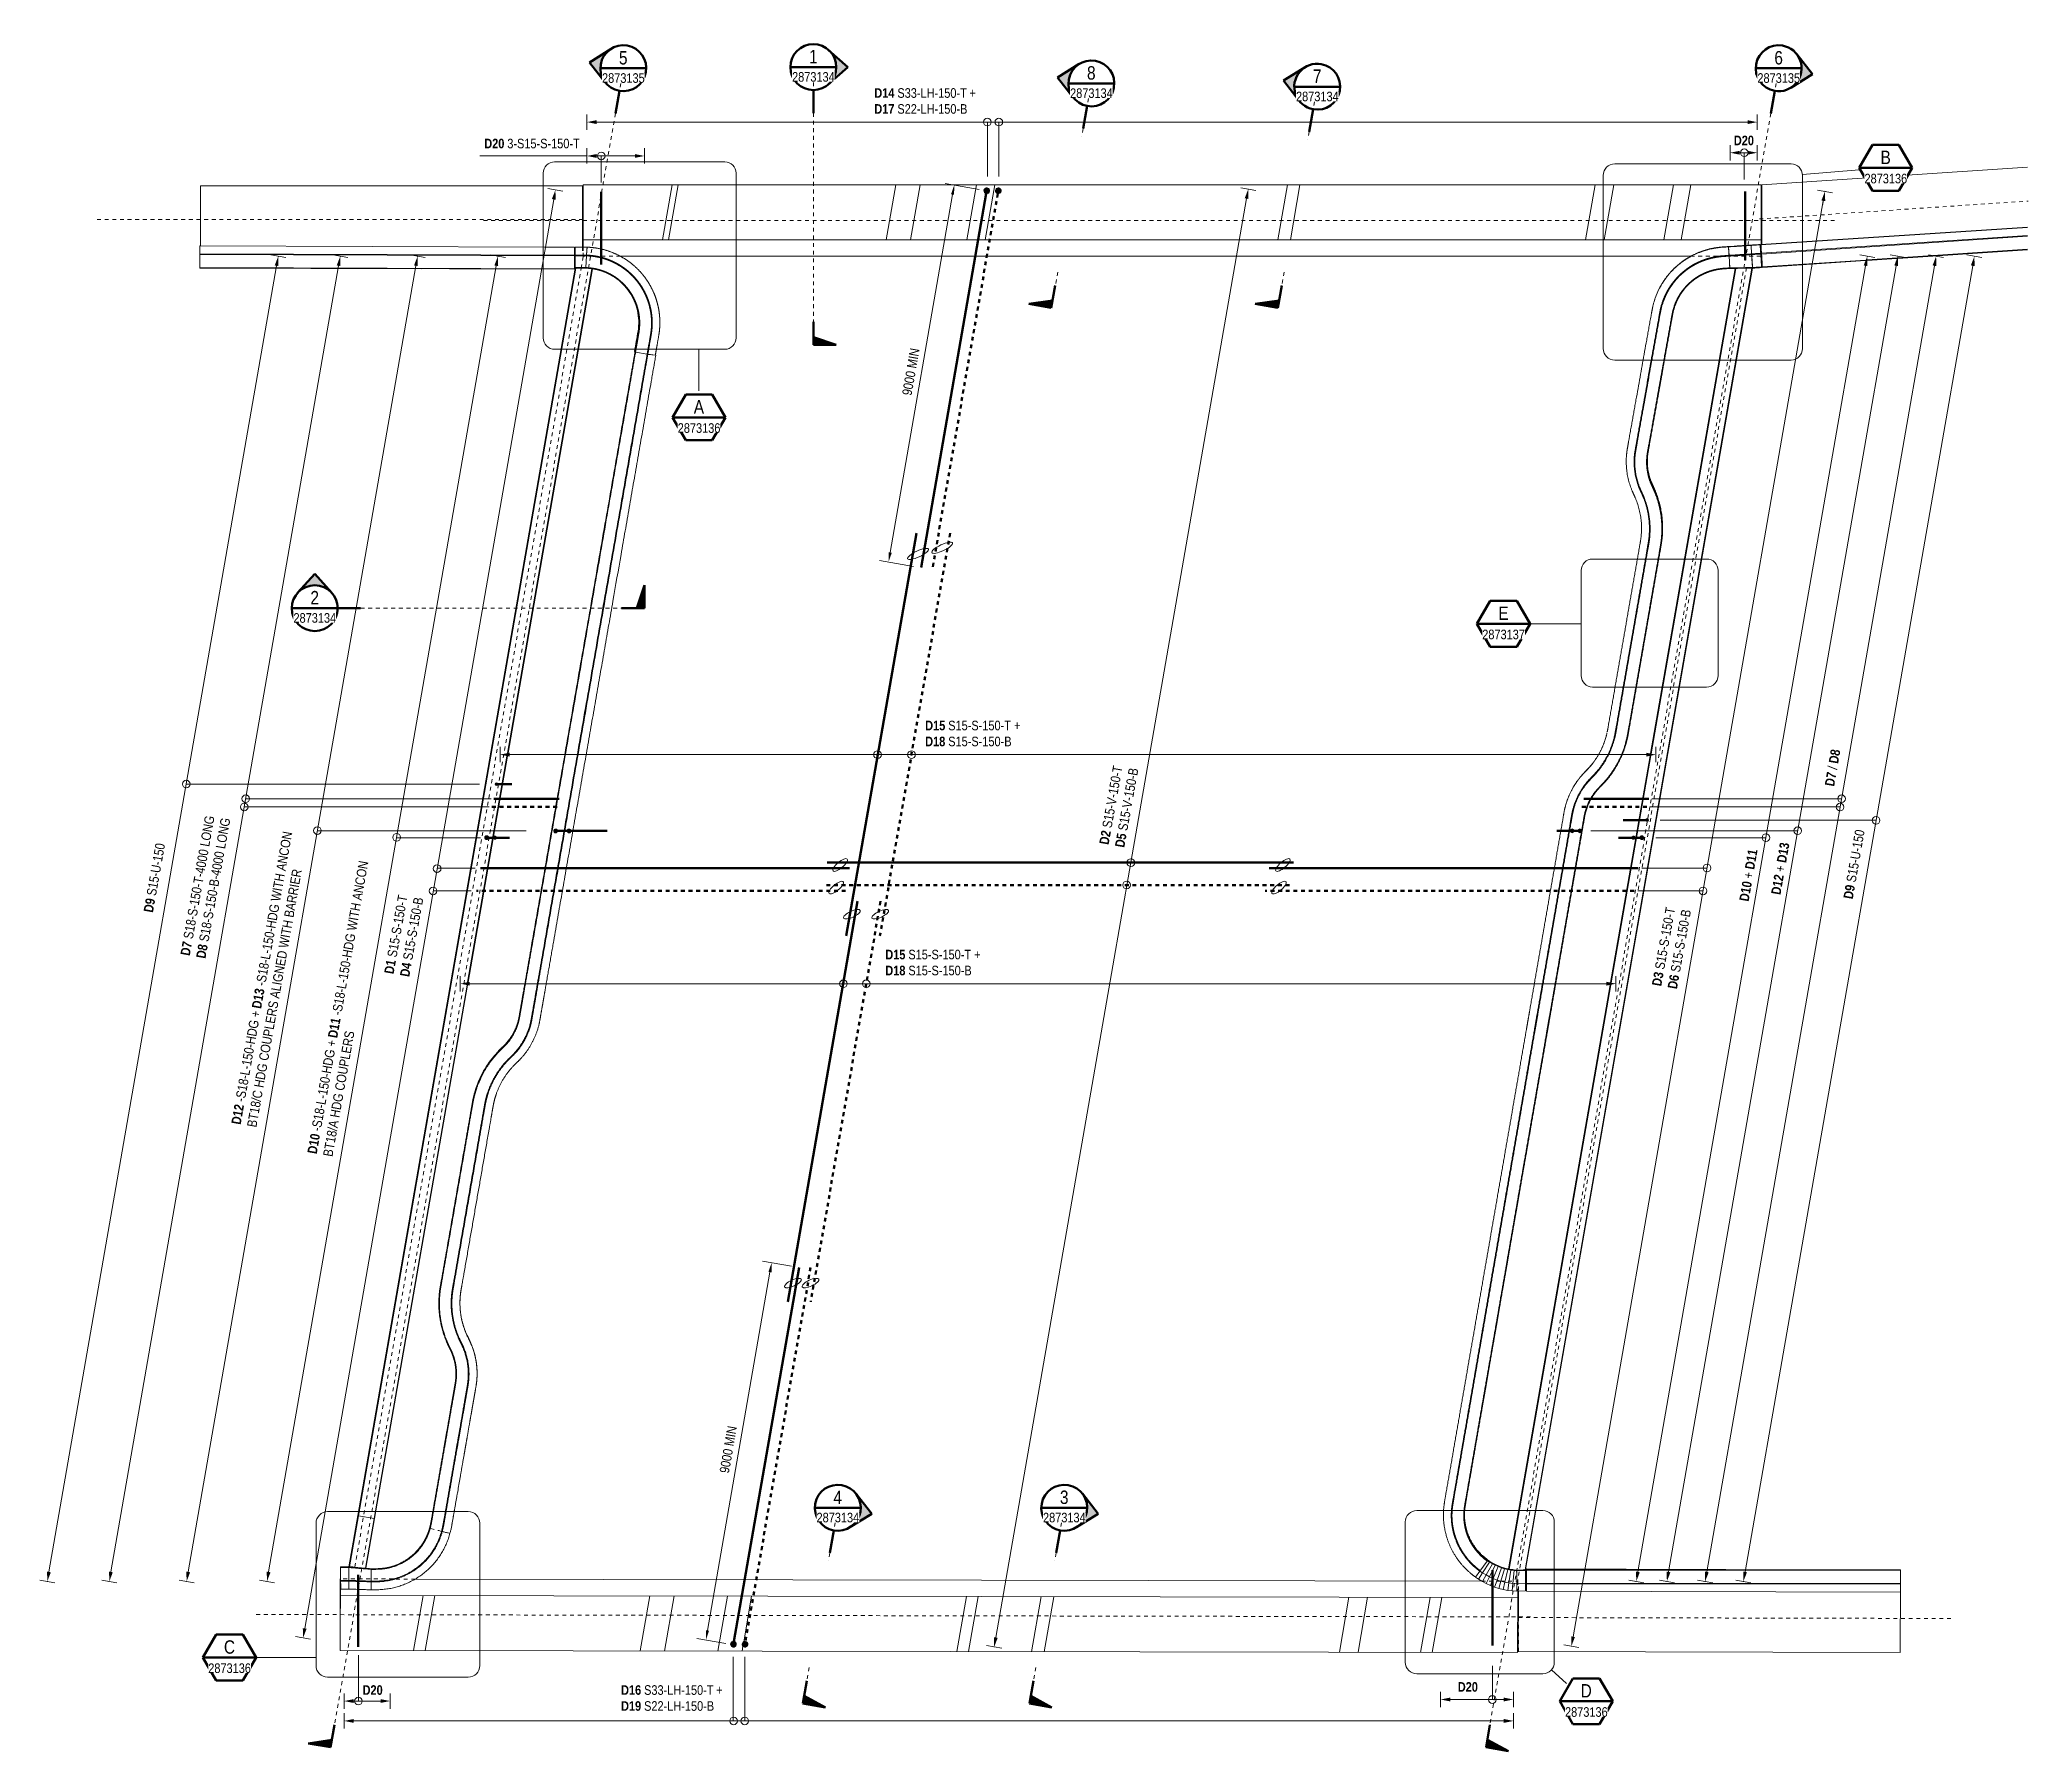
# Model space of a CAD drawing. Header units: metres. Extents: x -1150 to -1098, y 3 to 550.
# Drawn here: x -1150 to -1098.1, y 505.1 to 549.8 of the extents above; entities outside this region: 3.
import ezdxf

# ---------------------------------------------------------------- set-up
doc = ezdxf.new("R2010")
doc.units = ezdxf.units.M
for name, pattern in [('Dot_Section Line', [0.02, 0, -0.02]), ('JacobsDash', [0.0045, 0.003, -0.0015]), ('JacobsGridLine', [0.0145, 0.01, -0.001, 0.0025, -0.001])]:
    doc.linetypes.add(name, pattern=pattern)
doc.layers.get('Defpoints').update_dxf_attribs({"color": 41})
for name, color, linetype, lineweight in [('A-ANNO-DIMS', 7, 'Continuous', 9), ('A-ANNO-NOTE', 7, 'Continuous', 9), ('A-ANNO-SYMB', 7, 'Continuous', 9), ('A-DETL', 7, 'Continuous', 13), ('A-DETL-GENF', 7, 'Continuous', 9), ('A-FLOR', 7, 'Continuous', 50), ('A-FLOR-HDLN', 7, 'JacobsDash', 18), ('A-WALL', 7, 'Continuous', 50), ('G-ANNO-TEXT', 7, 'Continuous', 9), ('S-BEAM', 7, 'Continuous', 50), ('S-BEAM-HDLN', 7, 'JacobsDash', 18), ('S-GRID', 7, 'Continuous', 9)]:
    doc.layers.add(name, color=color, linetype=linetype, lineweight=lineweight)
doc.layers.add('G-ANNO-SYMB', color=7, linetype='Continuous', lineweight=35, true_color=0x0080ff)
doc.styles.add('Arial Narrow', font='ARIALN.TTF', dxfattribs={"height": 0.35})
doc.styles.add('Arial Narrow_1', font='ARIALN.TTF', dxfattribs={"height": 0.25})
doc.styles.add('Arial Narrow_2', font='ARIALN.TTF', dxfattribs={"height": 0.0035})
doc.styles.add('Arial Narrow_3', font='ARIALN.TTF', dxfattribs={"height": 0.005})
doc.styles.add('Arial Narrow_B', font='ARIALNB.TTF', dxfattribs={"height": 0.25})
doc.dimstyles.new('Dimension_Standard_O__mm_', dxfattribs={"dimscale": 0.3048, "dimtxt": 0.255858, "dimasz": 0.82021, "dimexe": 0.787402, "dimexo": 0.492126, "dimgap": 0.492126, "dimtad": 1, "dimdec": 0, "dimlfac": 1000, "dimzin": 0, "dimdsep": 46, "dimtxsty": 'Arial Narrow_1', "dimsah": 1, "dimcen": 0.09, "dimaunit": 1, "dimadec": 4, "dimazin": 0, "dimtfac": 1, "dimtdec": 4, "dimtix": 1, "dimtmove": 0, "dimatfit": 3, "dimfxl": 1, "dimtvp": 1, "dimtfill": 1, "dimtolj": 1, "dimtzin": 0, "dimlwd": 18, "dimlwe": 18, "dimarcsym": 2})

msp = doc.modelspace()

# ---------------------------------------------------------------- texts
at = {"layer": 'G-ANNO-TEXT', "char_height": 0.25, "attachment_point": 1, "style": 'Arial Narrow_B', "bg_fill": 3, "box_fill_scale": 1, "bg_fill_color": 256, "bg_fill_transparency": 0}
for s, insert in [('D14 ', (-1128.2144, 548.5772)), ('D16 ', (-1134.8324, 506.8303))]:
    msp.add_mtext(s, dxfattribs=dict(at, insert=insert))
at = {"layer": 'G-ANNO-TEXT', "insert": (-1098.0471, 2.6613), "char_height": 0.0035, "attachment_point": 1, "style": 'Arial Narrow_2', "bg_fill": 3, "box_fill_scale": 1, "bg_fill_color": 256, "bg_fill_true_color": 13158600, "bg_fill_transparency": 0}
msp.add_mtext('1.', dxfattribs=at)

# ---------------------------------------------------------------- blocks, each defined once
blk = doc.blocks.new('Walls 2 - Walls 2-6845191-DRG-2873131 - DECK REINFORCEMENT PLAN')
at = {"layer": 'A-WALL', "color": 252, "lineweight": 13, "true_color": 0x888888}
for p, q in [((228.795, 1207.198), (241.62, 1208.32)), ((228.795, 1207.196), (241.621, 1208.318)), ((241.625, 1208.303), (228.796, 1207.181)), ((241.621, 1208.318), (241.62, 1208.32)), ((241.625, 1208.303), (241.621, 1208.318)), ((241.739, 1207.896), (241.625, 1208.303)), ((207.336, 1204.887), (241.739, 1207.896)), ((241.743, 1207.881), (207.341, 1204.872)), ((241.743, 1207.881), (241.739, 1207.896)), ((222.741, 1206.669), (228.736, 1207.193)), ((222.741, 1206.666), (228.738, 1207.19)), ((228.745, 1207.176), (222.742, 1206.651)), ((207.244, 1205.313), (222.681, 1206.663)), ((207.244, 1205.31), (222.682, 1206.661)), ((222.689, 1206.646), (207.245, 1205.295)), ((207.244, 1205.313), (207.244, 1205.31)), ((207.244, 1205.31), (207.245, 1205.295)), ((207.245, 1205.295), (207.249, 1205.24)), ((207.249, 1205.24), (207.26, 1205.156)), ((207.26, 1205.156), (207.273, 1205.088)), ((207.273, 1205.088), (207.336, 1204.887)), ((207.336, 1204.887), (207.341, 1204.872))]:
    blk.add_line(p, q, dxfattribs=at)
blk = doc.blocks.new('North_Wall - North_Wall-6845343-DRG-2873131 - DECK REINFORCEMENT PLAN')
at = {"layer": 'A-WALL', "color": 252, "lineweight": 13, "true_color": 0x888888}
for p, q in [((200.869, 1234.724), (233.842, 1237.609)), ((233.846, 1237.594), (200.87, 1234.709)), ((221.134, 1236.065), (233.939, 1237.186)), ((233.941, 1237.171), (221.141, 1236.051)), ((233.941, 1237.171), (221.141, 1236.051)), ((233.846, 1237.594), (233.842, 1237.609)), ((233.915, 1237.331), (233.846, 1237.594)), ((215.079, 1235.536), (221.059, 1236.059)), ((218.883, 1235.853), (215.086, 1235.521)), ((218.883, 1235.853), (215.086, 1235.521)), ((221.06, 1236.044), (218.934, 1235.858)), ((221.06, 1236.044), (218.934, 1235.858)), ((200.906, 1234.296), (215.004, 1235.529)), ((215.005, 1235.514), (200.907, 1234.281)), ((215.005, 1235.514), (200.907, 1234.281)), ((199.512, 1234.605), (200.869, 1234.724)), ((200.87, 1234.709), (199.515, 1234.591)), ((199.515, 1234.591), (199.588, 1234.18)), ((200.869, 1234.724), (200.87, 1234.709)), ((200.869, 1234.724), (200.87, 1234.709)), ((200.87, 1234.709), (200.906, 1234.296)), ((200.906, 1234.296), (199.588, 1234.18)), ((200.907, 1234.281), (199.591, 1234.166)), ((200.907, 1234.281), (199.591, 1234.166)), ((200.906, 1234.296), (200.907, 1234.288)), ((200.907, 1234.288), (200.907, 1234.281))]:
    blk.add_line(p, q, dxfattribs=at)
at = {"layer": 'A-WALL', "color": 252, "lineweight": 13, "true_color": 0x888888, "flags": 128}
for points in [[(233.939, 1237.186), (233.929, 1237.258), (233.915, 1237.331)], [(233.93, 1237.253), (233.93, 1237.251), (233.933, 1237.236)], [(233.939, 1237.186), (233.94, 1237.178), (233.941, 1237.171)], [(199.512, 1234.605), (199.514, 1234.598), (199.515, 1234.591)], [(199.588, 1234.18), (199.589, 1234.173), (199.591, 1234.166)]]:
    blk.add_lwpolyline(points, dxfattribs=at)
blk = doc.blocks.new('03_SFR_ACS_Abutment_BR08_Retaining wall CS - ABUTMENT EAST_BR8_1-7988247-DRG-2873131 - DECK REINFORCEMENT PLAN')
at = {"layer": 'S-BEAM', "lineweight": 13}
for p, q in [((-1135.842, 546.029), (-1145.823, 546.029)), ((-1145.823, 546.029), (-1145.823, 544.454)), ((-1135.842, 544.423), (-1135.842, 546.029)), ((-1136.052, 544.254), (-1136.032, 544.254))]:
    blk.add_line(p, q, dxfattribs=at)
at = {"layer": 'S-BEAM-HDLN', "lineweight": 13}
blk.add_line((-1135.842, 546.029), (-1135.842, 544.254), dxfattribs=at)
blk = doc.blocks.new('03_SFR_ACS_Abutment_BR08_Retaining wall CS - ABUTMENT SOUTH WEST_B08-7985321-DRG-2873131 - DECK REINFORCEMENT PLAN')
at = {"layer": 'S-BEAM', "lineweight": 13}
for p, q in [((-1111.383, 509.289), (-1111.387, 507.713)), ((-1111.177, 509.487), (-1111.197, 509.487)), ((-1101.407, 507.691), (-1101.403, 509.466)), ((-1101.403, 509.466), (-1101.406, 507.691)), ((-1101.403, 509.466), (-1101.403, 509.466)), ((-1111.387, 507.713), (-1101.407, 507.691)), ((-1101.406, 507.691), (-1101.407, 507.691)), ((-1101.407, 507.691), (-1101.407, 507.691))]:
    blk.add_line(p, q, dxfattribs=at)
at = {"layer": 'S-BEAM-HDLN', "lineweight": 13}
blk.add_line((-1111.386, 507.713), (-1111.382, 509.488), dxfattribs=at)
blk = doc.blocks.new('B_Det_Reinf_Bar Section_2D - Reo Dot_Scale 100_Cog End-2663790-DRG-2873131 - DECK REINFORCEMENT PLAN')
at = {"layer": 'A-DETL-GENF'}
blk.add_hatch(color=256, dxfattribs=at).paths.add_polyline_path([(-0.041, -0.011), (-0.037, -0.021), (-0.03, -0.03), (-0.021, -0.037), (-0.011, -0.041), (0, -0.042), (0.011, -0.041), (0.021, -0.037), (0.03, -0.03), (0.037, -0.021), (0.041, -0.011), (0.043, 0), (0.041, 0.011), (0.037, 0.021), (0.03, 0.03), (0.021, 0.037), (0.011, 0.041), (0, 0.043), (-0.011, 0.041), (-0.021, 0.037), (-0.03, 0.03), (-0.037, 0.021), (-0.041, 0.011), (-0.042, 0)])
for start, end in [(360, 180), (180, 360)]:
    blk.add_arc((0, 0), 0.0425, start, end, dxfattribs=at)
blk = doc.blocks.new('B_Det_Reinf_Bar Section_2D - Reo Dot_Scale 100_Cog End-6532930-DRG-2873131 - DECK REINFORCEMENT PLAN')
at = {"layer": 'A-DETL-GENF'}
blk.add_hatch(color=256, dxfattribs=at).paths.add_polyline_path([(-0.041, 0.011), (-0.043, 0), (-0.041, -0.011), (-0.037, -0.021), (-0.03, -0.03), (-0.021, -0.037), (-0.011, -0.041), (0, -0.043), (0.011, -0.041), (0.021, -0.037), (0.03, -0.03), (0.037, -0.021), (0.041, -0.009), (0.042, 0), (0.041, 0.011), (0.037, 0.021), (0.03, 0.03), (0.021, 0.037), (0.011, 0.041), (0, 0.042), (-0.011, 0.041), (-0.021, 0.037), (-0.03, 0.03), (-0.037, 0.021), (-0.04, 0.013)])
for start, end in [(0, 180), (180, 0)]:
    blk.add_arc((0, 0), 0.0425, start, end, dxfattribs=at)
blk = doc.blocks.new('CS_DET_Rebar Combined - Multiple Bar-7463282-DRG-2873131 - DECK REINFORCEMENT PLAN')
at = {"layer": 'A-DETL-GENF'}
blk.add_hatch(color=256, dxfattribs=at).paths.add_polyline_path([(9.928, -0.019), (9.935, -0.037), (9.947, -0.053), (9.963, -0.065), (9.981, -0.072), (10, -0.075), (10.019, -0.072), (10.038, -0.065), (10.053, -0.053), (10.065, -0.037), (10.072, -0.019), (10.075, 0), (10.072, 0.019), (10.065, 0.038), (10.053, 0.053), (10.038, 0.065), (10.019, 0.072), (10, 0.075), (9.981, 0.072), (9.963, 0.065), (9.947, 0.053), (9.935, 0.038), (9.928, 0.019), (9.925, 0)])
at = {"layer": 'A-DETL-GENF', "lineweight": 50}
blk.add_line((0, 0), (9.925, 0), dxfattribs=at)
at = {"layer": 'A-DETL-GENF'}
for start, end in [(0, 180), (180, 360)]:
    blk.add_arc((10, 0), 0.075, start, end, dxfattribs=at)
blk = doc.blocks.new('CS_DET_Rebar Combined - Multiple Bar-7463274-DRG-2873131 - DECK REINFORCEMENT PLAN')
at = {"layer": 'A-DETL-GENF'}
blk.add_hatch(color=256, dxfattribs=at).paths.add_polyline_path([(9.928, -0.019), (9.935, -0.037), (9.947, -0.053), (9.963, -0.065), (9.981, -0.072), (10, -0.075), (10.019, -0.072), (10.038, -0.065), (10.053, -0.053), (10.065, -0.037), (10.072, -0.019), (10.075, 0), (10.072, 0.019), (10.065, 0.038), (10.053, 0.053), (10.038, 0.065), (10.019, 0.072), (10, 0.075), (9.981, 0.072), (9.963, 0.065), (9.947, 0.053), (9.935, 0.038), (9.928, 0.019), (9.925, 0)])
at = {"layer": 'A-DETL-GENF', "linetype": 'JacobsDash', "lineweight": 50}
blk.add_line((9.925, 0), (0, 0), dxfattribs=at)
at = {"layer": 'A-DETL-GENF'}
for start, end in [(360, 180), (180, 360)]:
    blk.add_arc((10, 0), 0.075, start, end, dxfattribs=at)
blk = doc.blocks.new('CS_DET_Rebar Combined - Multiple Bar-7463267-DRG-2873131 - DECK REINFORCEMENT PLAN')
at = {"layer": 'A-DETL-GENF'}
blk.add_hatch(color=256, dxfattribs=at).paths.add_polyline_path([(-0.072, -0.019), (-0.065, -0.037), (-0.053, -0.053), (-0.037, -0.065), (-0.019, -0.072), (0, -0.075), (0.019, -0.072), (0.038, -0.065), (0.053, -0.053), (0.065, -0.037), (0.072, -0.019), (0.075, 0), (0.072, 0.019), (0.065, 0.038), (0.053, 0.053), (0.038, 0.065), (0.019, 0.072), (0, 0.075), (-0.019, 0.072), (-0.037, 0.065), (-0.053, 0.053), (-0.065, 0.038), (-0.072, 0.019), (-0.075, 0)])
at = {"layer": 'A-DETL-GENF', "lineweight": 50}
blk.add_line((0.075, 0), (10, 0), dxfattribs=at)
at = {"layer": 'A-DETL-GENF'}
for start, end in [(360, 180), (180, 360)]:
    blk.add_arc((0, 0), 0.075, start, end, dxfattribs=at)
blk = doc.blocks.new('CS_DET_Rebar Combined - Multiple Bar-7463258-DRG-2873131 - DECK REINFORCEMENT PLAN')
at = {"layer": 'A-DETL-GENF'}
blk.add_hatch(color=256, dxfattribs=at).paths.add_polyline_path([(-0.072, -0.019), (-0.065, -0.037), (-0.053, -0.053), (-0.037, -0.065), (-0.019, -0.072), (0, -0.075), (0.019, -0.072), (0.038, -0.065), (0.053, -0.053), (0.065, -0.037), (0.072, -0.019), (0.075, 0), (0.072, 0.019), (0.065, 0.038), (0.053, 0.053), (0.038, 0.065), (0.019, 0.072), (0, 0.075), (-0.019, 0.072), (-0.037, 0.065), (-0.053, 0.053), (-0.065, 0.038), (-0.072, 0.019), (-0.075, 0)])
at = {"layer": 'A-DETL-GENF', "linetype": 'JacobsDash', "lineweight": 50}
blk.add_line((10, 0), (0.075, 0), dxfattribs=at)
at = {"layer": 'A-DETL-GENF'}
for start, end in [(360, 180), (180, 360)]:
    blk.add_arc((0, 0), 0.075, start, end, dxfattribs=at)
blk = doc.blocks.new('CS_DET_Rebar Combined - Multiple Bar-7465101-DRG-2873131 - DECK REINFORCEMENT PLAN')
at = {"layer": 'A-DETL-GENF', "lineweight": 50}
blk.add_line((0, 0), (10.63, 0), dxfattribs=at)
blk = doc.blocks.new('CS_DET_Rebar Combined - Multiple Bar-7465102-DRG-2873131 - DECK REINFORCEMENT PLAN')
at = {"layer": 'A-DETL-GENF', "linetype": 'JacobsDash', "lineweight": 50}
blk.add_line((10.63, 0), (0, 0), dxfattribs=at)
blk = doc.blocks.new('CS_DET_Rebar Combined - Multiple Bar-6528352-DRG-2873131 - DECK REINFORCEMENT PLAN')
at = {"layer": 'A-DETL-GENF', "lineweight": 50}
blk.add_line((0, 0), (12.18, 0), dxfattribs=at)
blk = doc.blocks.new('CS_DET_Rebar Combined - Multiple Bar-6528469-DRG-2873131 - DECK REINFORCEMENT PLAN')
at = {"layer": 'A-DETL-GENF', "lineweight": 50}
blk.add_line((0, 0), (9.644, 0), dxfattribs=at)
blk = doc.blocks.new('CS_DET_Rebar Combined - Multiple Bar-6528595-DRG-2873131 - DECK REINFORCEMENT PLAN')
at = {"layer": 'A-DETL-GENF', "lineweight": 50}
blk.add_line((0, 0), (9.642, 0), dxfattribs=at)
blk = doc.blocks.new('CS_DET_Rebar Combined - Multiple Bar-6528697-DRG-2873131 - DECK REINFORCEMENT PLAN')
at = {"layer": 'A-DETL-GENF', "linetype": 'JacobsDash', "lineweight": 50}
blk.add_line((12.18, 0), (0, 0), dxfattribs=at)
blk = doc.blocks.new('CS_DET_Rebar Combined - Multiple Bar-6528698-DRG-2873131 - DECK REINFORCEMENT PLAN')
at = {"layer": 'A-DETL-GENF', "linetype": 'JacobsDash', "lineweight": 50}
blk.add_line((9.644, 0), (0, 0), dxfattribs=at)
blk = doc.blocks.new('CS_DET_Rebar Combined - Multiple Bar-6528699-DRG-2873131 - DECK REINFORCEMENT PLAN')
at = {"layer": 'A-DETL-GENF', "linetype": 'JacobsDash', "lineweight": 50}
blk.add_line((9.642, 0), (0, 0), dxfattribs=at)
blk = doc.blocks.new('T2DExtentArrowReinf_v1 - Extent-7462384-DRG-2873131 - DECK REINFORCEMENT PLAN')
at = {"layer": 'A-DETL-GENF'}
for p, q in [((0, 0.01), (0, -0.01)), ((0.25, 0), (30.329, 0)), ((30.579, -0.01), (30.579, 0))]:
    blk.add_line(p, q, dxfattribs=at)
blk = doc.blocks.new('T2DExtentArrowReinf_v1 - Extent-9077310-DRG-2873131 - DECK REINFORCEMENT PLAN')
at = {"layer": 'A-DETL-GENF'}
for p, q in [((0, 0.01), (0, -0.01)), ((0.25, 0), (38.35, 0)), ((38.6, -0.01), (38.6, 0))]:
    blk.add_line(p, q, dxfattribs=at)
blk = doc.blocks.new('T2DExtentArrowReinf_v1 - Extent-7449611-DRG-2873131 - DECK REINFORCEMENT PLAN')
at = {"layer": 'A-DETL-GENF'}
for p, q in [((0, 0.01), (0, -0.01)), ((0.25, 0), (38.43, 0)), ((38.68, -0.01), (38.68, 0))]:
    blk.add_line(p, q, dxfattribs=at)
blk = doc.blocks.new('T2DExtentArrowReinf_v1 - Extent-9213914-DRG-2873131 - DECK REINFORCEMENT PLAN')
at = {"layer": 'A-DETL-GENF'}
for p, q in [((0, 0.01), (0, -0.01)), ((0.25, 0), (38.17, 0)), ((38.42, -0.06), (38.42, 0))]:
    blk.add_line(p, q, dxfattribs=at)
blk = doc.blocks.new('T2DExtentArrowReinf_v1 - Extent-6530399-DRG-2873131 - DECK REINFORCEMENT PLAN')
at = {"layer": 'A-DETL-GENF'}
for p, q in [((0, 0.01), (0, -0.01)), ((0.25, 0), (29.95, 0)), ((30.2, -0.01), (30.2, 0))]:
    blk.add_line(p, q, dxfattribs=at)
blk = doc.blocks.new('T2DExtentArrowReinf_v1 - Extent-7466196-DRG-2873131 - DECK REINFORCEMENT PLAN')
at = {"layer": 'A-DETL-GENF'}
for p, q in [((0, 0.01), (0, -0.01)), ((0.25, 0), (30.302, 0)), ((30.552, -0.01), (30.552, 0))]:
    blk.add_line(p, q, dxfattribs=at)
blk = doc.blocks.new('CS_DET_Rebar Combined - Multiple Bar-6532904-DRG-2873131 - DECK REINFORCEMENT PLAN')
at = {"layer": 'A-DETL-GENF'}
blk.add_hatch(color=256, dxfattribs=at).paths.add_polyline_path([(0, -0.05), (0.013, -0.048), (0.025, -0.043), (0.035, -0.035), (0.043, -0.025), (0.048, -0.013), (0.05, 0), (0.048, 0.013), (0.043, 0.025), (0.035, 0.035), (0.025, 0.043), (0.013, 0.048), (0, 0.05), (-0.013, 0.048), (-0.025, 0.043), (-0.035, 0.035), (-0.043, 0.025), (-0.048, 0.013), (-0.05, 0), (-0.048, -0.013), (-0.043, -0.025), (-0.035, -0.035), (-0.025, -0.043), (-0.013, -0.048)])
at = {"layer": 'A-DETL-GENF', "lineweight": 50}
blk.add_line((0.05, 0), (0.6, 0), dxfattribs=at)
at = {"layer": 'A-DETL-GENF'}
for start, end in [(360, 180), (180, 360)]:
    blk.add_arc((0, 0), 0.05, start, end, dxfattribs=at)
blk = doc.blocks.new('CS_DET_Rebar Combined - Multiple Bar-7464067-DRG-2873131 - DECK REINFORCEMENT PLAN')
at = {"layer": 'A-DETL-GENF'}
blk.add_hatch(color=256, dxfattribs=at).paths.add_polyline_path([(0, -0.05), (0.013, -0.048), (0.025, -0.043), (0.035, -0.035), (0.043, -0.025), (0.048, -0.013), (0.05, 0), (0.048, 0.013), (0.043, 0.025), (0.035, 0.035), (0.025, 0.043), (0.013, 0.048), (0, 0.05), (-0.013, 0.048), (-0.025, 0.043), (-0.036, 0.034), (-0.043, 0.025), (-0.048, 0.013), (-0.05, 0), (-0.048, -0.013), (-0.043, -0.025), (-0.035, -0.035), (-0.025, -0.043), (-0.013, -0.048)])
at = {"layer": 'A-DETL-GENF', "lineweight": 50}
for p, q in [((0.05, 0), (0.3, 0)), ((0.4, 0), (1, 0))]:
    blk.add_line(p, q, dxfattribs=at)
at = {"layer": 'A-DETL-GENF'}
for start, end in [(360, 180), (180, 360)]:
    blk.add_arc((0, 0), 0.05, start, end, dxfattribs=at)
blk = doc.blocks.new('T2DExtentArrowReinf_v1 - Extent-6532909-DRG-2873131 - DECK REINFORCEMENT PLAN')
at = {"layer": 'A-DETL-GENF'}
for p, q in [((0, 0.01), (0, -0.01)), ((0.25, 0), (34.91, 0)), ((35.16, -0.01), (35.16, 0))]:
    blk.add_line(p, q, dxfattribs=at)
blk = doc.blocks.new('T2DExtentArrowReinf_v1 - Extent-6532913-DRG-2873131 - DECK REINFORCEMENT PLAN')
at = {"layer": 'A-DETL-GENF'}
for p, q in [((0, 0.01), (0, -0.01)), ((0.25, 0), (34.91, 0)), ((35.16, -0.01), (35.16, 0))]:
    blk.add_line(p, q, dxfattribs=at)
blk = doc.blocks.new('CS_DET_Rebar Combined - Multiple Bar-6532918-DRG-2873131 - DECK REINFORCEMENT PLAN')
at = {"layer": 'A-DETL-GENF', "linetype": 'JacobsDash', "lineweight": 50}
blk.add_line((1.7, 0), (0, 0), dxfattribs=at)
blk = doc.blocks.new('CS_DET_Rebar Combined - Multiple Bar-6532916-DRG-2873131 - DECK REINFORCEMENT PLAN')
at = {"layer": 'A-DETL-GENF', "lineweight": 50}
blk.add_line((0, 0), (1.7, 0), dxfattribs=at)
blk = doc.blocks.new('T2DExtentArrowReinf_v1 - Extent-6532922-DRG-2873131 - DECK REINFORCEMENT PLAN')
at = {"layer": 'A-DETL-GENF'}
for p, q in [((0, 0.01), (0, -0.01)), ((0.25, 0), (34.91, 0)), ((35.16, -0.01), (35.16, 0))]:
    blk.add_line(p, q, dxfattribs=at)
blk = doc.blocks.new('CS_DET_Rebar Combined - Multiple Bar-7449612-DRG-2873131 - DECK REINFORCEMENT PLAN')
at = {"layer": 'A-DETL-GENF'}
blk.add_hatch(color=256, dxfattribs=at).paths.add_polyline_path([(0, 0.05), (-0.013, 0.048), (-0.025, 0.043), (-0.035, 0.035), (-0.043, 0.025), (-0.048, 0.013), (-0.05, 0), (-0.048, -0.013), (-0.043, -0.025), (-0.035, -0.035), (-0.025, -0.043), (-0.013, -0.048), (0, -0.05), (0.014, -0.048), (0.025, -0.043), (0.035, -0.035), (0.043, -0.025), (0.048, -0.013), (0.05, 0), (0.048, 0.013), (0.043, 0.025), (0.035, 0.035), (0.025, 0.043), (0.013, 0.048)])
at = {"layer": 'A-DETL-GENF', "lineweight": 50}
blk.add_line((0.05, 0), (0.61, 0), dxfattribs=at)
at = {"layer": 'A-DETL-GENF'}
for start, end in [(0, 180), (180, 360)]:
    blk.add_arc((0, 0), 0.05, start, end, dxfattribs=at)
blk = doc.blocks.new('CS_DET_Rebar Combined - Multiple Bar-6533712-DRG-2873131 - DECK REINFORCEMENT PLAN')
at = {"layer": 'A-DETL-GENF'}
blk.add_hatch(color=256, dxfattribs=at).paths.add_polyline_path([(0, 0.05), (-0.013, 0.048), (-0.025, 0.043), (-0.035, 0.035), (-0.043, 0.025), (-0.048, 0.013), (-0.05, 0), (-0.048, -0.013), (-0.043, -0.025), (-0.035, -0.035), (-0.025, -0.043), (-0.013, -0.048), (0, -0.05), (0.013, -0.048), (0.025, -0.043), (0.037, -0.034), (0.043, -0.025), (0.048, -0.013), (0.05, 0), (0.048, 0.013), (0.043, 0.025), (0.035, 0.035), (0.025, 0.043), (0.013, 0.048)])
at = {"layer": 'A-DETL-GENF', "lineweight": 50}
for p, q in [((0.05, 0), (0.15, 0)), ((0.25, 0), (0.4, 0))]:
    blk.add_line(p, q, dxfattribs=at)
at = {"layer": 'A-DETL-GENF'}
for start, end in [(0, 180), (180, 360)]:
    blk.add_arc((0, 0), 0.05, start, end, dxfattribs=at)
blk = doc.blocks.new('T2DExtentArrowReinf_v1 - Extent-6533169-DRG-2873131 - DECK REINFORCEMENT PLAN')
at = {"layer": 'A-DETL-GENF'}
for p, q in [((0, 0.01), (0, -0.01)), ((0.25, 0), (34.91, 0)), ((35.16, -0.01), (35.16, 0))]:
    blk.add_line(p, q, dxfattribs=at)
blk = doc.blocks.new('T2DExtentArrowReinf_v1 - Extent-6533392-DRG-2873131 - DECK REINFORCEMENT PLAN')
at = {"layer": 'A-DETL-GENF'}
for p, q in [((0, 0.01), (0, -0.01)), ((0.25, 0), (34.91, 0)), ((35.16, -0.01), (35.16, 0))]:
    blk.add_line(p, q, dxfattribs=at)
blk = doc.blocks.new('T2DExtentArrowReinf_v1 - Extent-6533612-DRG-2873131 - DECK REINFORCEMENT PLAN')
at = {"layer": 'A-DETL-GENF'}
for p, q in [((0, 0.01), (0, -0.01)), ((0.25, 0), (34.91, 0)), ((35.16, -0.01), (35.16, 0))]:
    blk.add_line(p, q, dxfattribs=at)
blk = doc.blocks.new('CS_DET_Rebar Combined - Multiple Bar-7460648-DRG-2873131 - DECK REINFORCEMENT PLAN')
at = {"layer": 'A-DETL-GENF', "lineweight": 50}
blk.add_line((0, 0), (1.8, 0), dxfattribs=at)
blk = doc.blocks.new('T2DExtentArrowReinf_v1 - Extent-7461265-DRG-2873131 - DECK REINFORCEMENT PLAN')
at = {"layer": 'A-DETL-GENF'}
for p, q in [((0, 0.01), (0, -0.01)), ((0.25, 0), (0.462, 0)), ((0.372, 0), (0.372, -0.697)), ((0.712, -0.01), (0.712, 0))]:
    blk.add_line(p, q, dxfattribs=at)
blk = doc.blocks.new('CS_DET_Rebar Combined - Multiple Bar-7462268-DRG-2873131 - DECK REINFORCEMENT PLAN')
at = {"layer": 'A-DETL-GENF', "lineweight": 50}
blk.add_line((0, 0), (1.9, 0), dxfattribs=at)
blk = doc.blocks.new('T2DExtentArrowReinf_v1 - Extent-7462558-DRG-2873131 - DECK REINFORCEMENT PLAN')
at = {"layer": 'A-DETL-GENF'}
for p, q in [((0, 0.01), (0, -0.01)), ((0.25, 0), (1.25, 0)), ((1.5, -0.01), (1.5, 0)), ((0.372, 0), (0.372, -0.697))]:
    blk.add_line(p, q, dxfattribs=at)
blk = doc.blocks.new('CS_DET_Rebar Combined - Multiple Bar-7462988-DRG-2873131 - DECK REINFORCEMENT PLAN')
at = {"layer": 'A-DETL-GENF'}
blk.add_hatch(color=256, dxfattribs=at).paths.add_polyline_path([(0, 0.037), (-0.01, 0.036), (-0.019, 0.032), (-0.027, 0.027), (-0.032, 0.019), (-0.036, 0.01), (-0.038, 0), (-0.036, -0.01), (-0.032, -0.019), (-0.027, -0.027), (-0.019, -0.032), (-0.01, -0.036), (0, -0.038), (0.01, -0.036), (0.019, -0.032), (0.027, -0.027), (0.032, -0.019), (0.036, -0.01), (0.037, 0), (0.036, 0.01), (0.032, 0.019), (0.027, 0.027), (0.019, 0.032), (0.01, 0.036)])
at = {"layer": 'A-DETL-GENF', "lineweight": 50}
blk.add_line((0.037, 0), (0.63, 0), dxfattribs=at)
at = {"layer": 'A-DETL-GENF'}
for start, end in [(0, 180), (180, 360)]:
    blk.add_arc((0, 0), 0.0375, start, end, dxfattribs=at)
blk = doc.blocks.new('T2DExtentArrowReinf_v1 - Extent-7463178-DRG-2873131 - DECK REINFORCEMENT PLAN')
at = {"layer": 'A-DETL-GENF'}
for p, q in [((0, 0.01), (0, -0.01)), ((0.25, 0), (34.91, 0)), ((35.16, -0.01), (35.16, 0))]:
    blk.add_line(p, q, dxfattribs=at)
blk = doc.blocks.new('CS_DET_Rebar Combined - Multiple Bar-7463384-DRG-2873131 - DECK REINFORCEMENT PLAN')
at = {"layer": 'A-DETL-GENF'}
blk.add_hatch(color=256, dxfattribs=at).paths.add_polyline_path([(0, -0.037), (0.01, -0.036), (0.019, -0.032), (0.027, -0.027), (0.032, -0.019), (0.036, -0.01), (0.037, 0), (0.036, 0.01), (0.032, 0.019), (0.027, 0.027), (0.019, 0.032), (0.01, 0.036), (0, 0.037), (-0.01, 0.036), (-0.019, 0.032), (-0.027, 0.027), (-0.032, 0.019), (-0.036, 0.01), (-0.037, 0), (-0.036, -0.01), (-0.032, -0.019), (-0.027, -0.027), (-0.019, -0.032), (-0.01, -0.036)])
at = {"layer": 'A-DETL-GENF', "lineweight": 50}
blk.add_line((0.037, 0), (0.4, 0), dxfattribs=at)
at = {"layer": 'A-DETL-GENF'}
for start, end in [(360, 180), (180, 360)]:
    blk.add_arc((0, 0), 0.0375, start, end, dxfattribs=at)
blk = doc.blocks.new('T2DExtentArrowReinf_v1 - Extent-7463752-DRG-2873131 - DECK REINFORCEMENT PLAN')
at = {"layer": 'A-DETL-GENF'}
for p, q in [((0, -0.01), (0, 0.01)), ((0.25, 0), (34.91, 0)), ((35.16, 0.01), (35.16, 0))]:
    blk.add_line(p, q, dxfattribs=at)
blk = doc.blocks.new('CS_DET_Rebar Combined - Multiple Bar-7464150-DRG-2873131 - DECK REINFORCEMENT PLAN')
at = {"layer": 'A-DETL-GENF', "lineweight": 50}
blk.add_line((0, 0), (1.88, 0), dxfattribs=at)
blk = doc.blocks.new('T2DExtentArrowReinf_v1 - Extent-7464715-DRG-2873131 - DECK REINFORCEMENT PLAN')
at = {"layer": 'A-DETL-GENF'}
for p, q in [((0.372, 0), (0.372, 1.199)), ((0, -0.01), (0, 0.01)), ((1.2, 0.01), (1.2, 0)), ((0.25, 0), (0.95, 0))]:
    blk.add_line(p, q, dxfattribs=at)
blk = doc.blocks.new('CS_DET_Rebar Combined - Multiple Bar-7465618-DRG-2873131 - DECK REINFORCEMENT PLAN')
at = {"layer": 'A-DETL-GENF', "lineweight": 50}
blk.add_line((0, 0), (10.678, 0), dxfattribs=at)
blk = doc.blocks.new('CS_DET_Rebar Combined - Multiple Bar-7465954-DRG-2873131 - DECK REINFORCEMENT PLAN')
at = {"layer": 'A-DETL-GENF', "linetype": 'JacobsDash', "lineweight": 50}
blk.add_line((10.678, 0), (0, 0), dxfattribs=at)
blk = doc.blocks.new('T2DExtentArrowReinf_v1 - Extent-7465852-DRG-2873131 - DECK REINFORCEMENT PLAN')
at = {"layer": 'A-DETL-GENF'}
for p, q in [((0, 0.01), (0, -0.01)), ((0.25, 0), (29.95, 0)), ((30.2, -0.01), (30.2, 0))]:
    blk.add_line(p, q, dxfattribs=at)
blk = doc.blocks.new('CS_DET_Rebar Combined - Multiple Bar-7466114-DRG-2873131 - DECK REINFORCEMENT PLAN')
at = {"layer": 'A-DETL-GENF', "lineweight": 50}
blk.add_line((0, 0), (1.969, 0), dxfattribs=at)
blk = doc.blocks.new('T2DExtentArrowReinf_v1 - Extent-7466445-DRG-2873131 - DECK REINFORCEMENT PLAN')
at = {"layer": 'A-DETL-GENF'}
for p, q in [((0, 0.01), (0, -0.01)), ((0.25, 0), (1.65, 0)), ((0.549, 0), (0.549, -0.882)), ((1.9, -0.01), (1.9, 0))]:
    blk.add_line(p, q, dxfattribs=at)
blk = doc.blocks.new('CS_DET_Rebar Combined - Multiple Bar-V1-DRG-2873131 - DECK REINFORCEMENT PLAN')
at = {"layer": 'A-DETL-GENF'}
blk.add_hatch(color=256, dxfattribs=at).paths.add_polyline_path([(0, -0.05), (0.013, -0.048), (0.025, -0.043), (0.035, -0.035), (0.043, -0.025), (0.048, -0.013), (0.05, 0), (0.048, 0.013), (0.043, 0.025), (0.035, 0.035), (0.025, 0.043), (0.013, 0.048), (0, 0.05), (-0.013, 0.048), (-0.025, 0.043), (-0.035, 0.035), (-0.043, 0.025), (-0.048, 0.013), (-0.05, 0), (-0.048, -0.013), (-0.043, -0.025), (-0.035, -0.035), (-0.025, -0.043), (-0.013, -0.048)])
at = {"layer": 'A-DETL-GENF', "lineweight": 50}
blk.add_line((0.05, 0), (1, 0), dxfattribs=at)
at = {"layer": 'A-DETL-GENF'}
for start, end in [(360, 180), (180, 360)]:
    blk.add_arc((0, 0), 0.05, start, end, dxfattribs=at)
blk = doc.blocks.new('CS_DET_Rebar Combined - Multiple Bar-V2-DRG-2873131 - DECK REINFORCEMENT PLAN')
at = {"layer": 'A-DETL-GENF'}
blk.add_hatch(color=256, dxfattribs=at).paths.add_polyline_path([(0, 0.05), (-0.013, 0.048), (-0.025, 0.043), (-0.035, 0.035), (-0.043, 0.025), (-0.048, 0.013), (-0.05, 0), (-0.048, -0.013), (-0.043, -0.025), (-0.035, -0.035), (-0.025, -0.043), (-0.013, -0.048), (0, -0.05), (0.013, -0.048), (0.025, -0.043), (0.035, -0.035), (0.043, -0.025), (0.048, -0.013), (0.05, 0), (0.048, 0.013), (0.043, 0.026), (0.035, 0.035), (0.025, 0.043), (0.013, 0.048)])
at = {"layer": 'A-DETL-GENF', "lineweight": 50}
blk.add_line((0.05, 0), (0.4, 0), dxfattribs=at)
at = {"layer": 'A-DETL-GENF'}
for start, end in [(0, 180), (180, 360)]:
    blk.add_arc((0, 0), 0.05, start, end, dxfattribs=at)
blk = doc.blocks.new('Section - sectionTail-4870194-DRG-2873131 - DECK REINFORCEMENT PLAN')
at = {"layer": 'G-ANNO-SYMB', "lineweight": 9}
blk.add_hatch(color=7, dxfattribs=at).paths.add_polyline_path([(-0.006, 0.006), (-0.004, 0), (-0.006, 0)])
at = {"layer": 'G-ANNO-SYMB', "color": 7, "lineweight": 50}
for p, q in [((-0.006, 0.006), (-0.006, 0)), ((-0.004, 0), (-0.006, 0.006)), ((-0.006, 0), (-0.004, 0)), ((-0.006, 0), (0, 0))]:
    blk.add_line(p, q, dxfattribs=at)
blk = doc.blocks.new('Section - SectionHead-4898858-DRG-2873131 - DECK REINFORCEMENT PLAN')
at = {"layer": 'G-ANNO-SYMB', "lineweight": 9}
h = blk.add_hatch(color=7, dxfattribs=at)
edge = h.paths.add_edge_path()
edge.add_line((-0.002, 0.009), (0.00247, 0.004))
edge.add_arc((-0.002, 0), 0.006, 41.8277, 138.1723)
edge.add_line((-0.00647, 0.004), (-0.002, 0.009))
at = {"layer": 'G-ANNO-SYMB', "color": 7, "lineweight": 50}
for p, q in [((-0.002, 0.009), (-0.00647, 0.004)), ((0.00247, 0.004), (-0.002, 0.009)), ((0.004, 0), (0.01, 0))]:
    blk.add_line(p, q, dxfattribs=at)
for start, end in [(360, 180), (180, 360)]:
    blk.add_arc((-0.002, 0), 0.006, start, end, dxfattribs=at)
blk = doc.blocks.new('Detail View - SheetRef-4900799-DRG-2873131 - DECK REINFORCEMENT PLAN')
at = {"layer": 'A-ANNO-SYMB', "lineweight": 50}
for p, q in [((-0.00346, 0.006), (-0.00693, 0)), ((0.00346, 0.006), (-0.00346, 0.006)), ((0.00693, 0), (0.00346, 0.006)), ((-0.00693, 0), (0.00693, 0)), ((-0.00693, 0), (-0.00347, -0.006)), ((0.00346, -0.006), (0.00693, 0)), ((-0.00347, -0.006), (0.00346, -0.006))]:
    blk.add_line(p, q, dxfattribs=at)
blk = doc.blocks.new('Drafting View - sectionTail-4870194-DRG-2873131 - DECK REINFORCEMENT PLAN')
at = {"layer": 'G-ANNO-SYMB', "lineweight": 9}
blk.add_hatch(color=7, dxfattribs=at).paths.add_polyline_path([(-0.006, 0.006), (-0.004, 0), (-0.006, 0)])
at = {"layer": 'G-ANNO-SYMB', "color": 7, "lineweight": 50}
for p, q in [((-0.006, 0.006), (-0.006, 0)), ((-0.004, 0), (-0.006, 0.006)), ((-0.006, 0), (-0.004, 0)), ((-0.006, 0), (0, 0))]:
    blk.add_line(p, q, dxfattribs=at)
blk = doc.blocks.new('Drafting View - SectionHead-4898858-DRG-2873131 - DECK REINFORCEMENT PLAN')
at = {"layer": 'G-ANNO-SYMB', "lineweight": 9}
h = blk.add_hatch(color=7, dxfattribs=at)
edge = h.paths.add_edge_path()
edge.add_line((-0.002, 0.009), (0.00247, 0.004))
edge.add_arc((-0.002, 0), 0.006, 41.8277, 138.1723)
edge.add_line((-0.00647, 0.004), (-0.002, 0.009))
at = {"layer": 'G-ANNO-SYMB', "color": 7, "lineweight": 50}
for p, q in [((-0.002, 0.009), (-0.00647, 0.004)), ((0.00247, 0.004), (-0.002, 0.009)), ((0.004, 0), (0.01, 0))]:
    blk.add_line(p, q, dxfattribs=at)
for start, end in [(360, 180), (180, 360)]:
    blk.add_arc((-0.002, 0), 0.006, start, end, dxfattribs=at)
blk = doc.blocks.new('Drafting View - SheetRef-4900799-DRG-2873131 - DECK REINFORCEMENT PLAN')
at = {"layer": 'A-ANNO-SYMB', "lineweight": 50}
for p, q in [((-0.00346, 0.006), (-0.00693, 0)), ((0.00346, 0.006), (-0.00346, 0.006)), ((0.00693, 0), (0.00346, 0.006)), ((-0.00693, 0), (0.00693, 0)), ((-0.00693, 0), (-0.00347, -0.006)), ((0.00346, -0.006), (0.00693, 0)), ((-0.00347, -0.006), (0.00346, -0.006))]:
    blk.add_line(p, q, dxfattribs=at)
blk = doc.blocks.new('DIMBLOCK1-DRG-2873131 - DECK REINFORCEMENT PLAN')
at = {"layer": 'A-ANNO-DIMS', "color": 0, "lineweight": 18, "transparency": 16777216}
for p, q in [((-1127.8, 536.439), (-1126.17, 545.798)), ((-1125.472, 545.931), (-1126.363, 546.086)), ((-1127.189, 536.079), (-1128.08, 536.234))]:
    blk.add_line(p, q, dxfattribs=at)
at = {"layer": 'A-ANNO-DIMS', "color": 0, "transparency": 16777216}
for points in [[(-1126.211, 545.805), (-1126.129, 545.791), (-1126.127, 546.045)], [(-1127.841, 536.446), (-1127.759, 536.432), (-1127.843, 536.193)]]:
    blk.add_solid(points, dxfattribs=at)
at = {"layer": 'Defpoints', "color": 0, "transparency": 16777216}
for p in [(-1126.127, 546.045), (-1125.325, 545.905), (-1127.041, 536.053)]:
    blk.add_point(p, dxfattribs=at)
at = {"layer": 'A-ANNO-DIMS', "color": 0, "lineweight": 18, "transparency": 16777216, "insert": (-1127.259, 541.166), "char_height": 0.25, "width": 1.49129, "attachment_point": 5, "rotation": 80.1169, "style": 'Arial Narrow_1', "bg_fill": 3, "box_fill_scale": 1.1, "bg_fill_color": 256, "bg_fill_true_color": 13158600, "bg_fill_transparency": 0}
blk.add_mtext('\\A1;9000 MIN', dxfattribs=at)
blk = doc.blocks.new('DIMBLOCK2-DRG-2873131 - DECK REINFORCEMENT PLAN')
at = {"layer": 'A-ANNO-DIMS', "color": 0, "lineweight": 18, "transparency": 16777216}
for p, q in [((-1132.574, 508.26), (-1130.941, 517.631)), ((-1130.376, 517.787), (-1131.134, 517.919)), ((-1132.094, 507.923), (-1132.853, 508.055))]:
    blk.add_line(p, q, dxfattribs=at)
at = {"layer": 'A-ANNO-DIMS', "color": 0, "transparency": 16777216}
for points in [[(-1130.982, 517.639), (-1130.9, 517.624), (-1130.898, 517.878)], [(-1132.615, 508.267), (-1132.533, 508.253), (-1132.616, 508.013)]]:
    blk.add_solid(points, dxfattribs=at)
at = {"layer": 'Defpoints', "color": 0, "transparency": 16777216}
for p in [(-1130.898, 517.878), (-1130.228, 517.761), (-1131.947, 507.897)]:
    blk.add_point(p, dxfattribs=at)
at = {"layer": 'A-ANNO-DIMS', "color": 0, "lineweight": 18, "transparency": 16777216, "insert": (-1132.031, 512.993), "char_height": 0.25, "width": 1.49129, "attachment_point": 5, "rotation": 80.1169, "style": 'Arial Narrow_1', "bg_fill": 3, "box_fill_scale": 1.1, "bg_fill_color": 256, "bg_fill_true_color": 13158600, "bg_fill_transparency": 0}
blk.add_mtext('\\A1;9000 MIN', dxfattribs=at)

# ---------------------------------------------------------------- hatches: boundary and pattern name
at = {"layer": 'A-ANNO-NOTE', "lineweight": 5}
for points in [[(-1135.4724, 547.6406), (-1135.4724, 547.7406), (-1135.7224, 547.6906)], [(-1105.3931, 547.6406), (-1105.1431, 547.6906), (-1105.3931, 547.7406)], [(-1135.4724, 546.7566), (-1135.4724, 546.8566), (-1135.7224, 546.8066)], [(-1134.4724, 546.7566), (-1134.2224, 546.8066), (-1134.4724, 546.8566)], [(-1105.6048, 546.8406), (-1105.6048, 546.9406), (-1105.8548, 546.8906)], [(-1105.3931, 546.8406), (-1105.1431, 546.8906), (-1105.3931, 546.9406)], [(-1136.5414, 545.6626), (-1136.5477, 545.9175), (-1136.6399, 545.6798)], [(-1118.4379, 545.6823), (-1118.4443, 545.9372), (-1118.5364, 545.6995)], [(-1103.3677, 545.6262), (-1103.3741, 545.8811), (-1103.4662, 545.6434)], [(-1143.7834, 543.9288), (-1143.7898, 544.1836), (-1143.882, 543.9459)], [(-1142.1634, 543.9288), (-1142.1698, 544.1836), (-1142.262, 543.9459)], [(-1140.1434, 543.9288), (-1140.1498, 544.1836), (-1140.242, 543.9459)], [(-1138.0434, 543.9288), (-1138.0498, 544.1836), (-1138.142, 543.9459)], [(-1102.2634, 543.9288), (-1102.2698, 544.1836), (-1102.362, 543.9459)], [(-1101.4634, 543.9288), (-1101.4698, 544.1836), (-1101.562, 543.9459)], [(-1100.4634, 543.9288), (-1100.4698, 544.1836), (-1100.562, 543.9459), (-1100.5531, 543.9444)], [(-1099.4634, 543.9288), (-1099.4698, 544.1836), (-1099.562, 543.9459)], [(-1137.7434, 531.1068), (-1137.7434, 531.2068), (-1137.9934, 531.1568)], [(-1108.0434, 531.1068), (-1107.7934, 531.1568), (-1108.0434, 531.2068)], [(-1138.7848, 525.1189), (-1138.7848, 525.2189), (-1139.0348, 525.1689)], [(-1109.0848, 525.1189), (-1108.8348, 525.1689), (-1109.0848, 525.2189)], [(-1149.8246, 509.5454), (-1149.7324, 509.7831), (-1149.8309, 509.8003)], [(-1148.2046, 509.5454), (-1148.1124, 509.7831), (-1148.2109, 509.8003)], [(-1146.1846, 509.5454), (-1146.0924, 509.7831), (-1146.1909, 509.8003)], [(-1144.0846, 509.5454), (-1143.9924, 509.7831), (-1144.0909, 509.8003)], [(-1108.3046, 509.5454), (-1108.2124, 509.7831), (-1108.3109, 509.8003), (-1108.3108, 509.7962)], [(-1107.5046, 509.5454), (-1107.4124, 509.7831), (-1107.5109, 509.8003), (-1107.5108, 509.7962)], [(-1106.5046, 509.5454), (-1106.4124, 509.7831), (-1106.5109, 509.8003), (-1106.5108, 509.7962)], [(-1105.5046, 509.5454), (-1105.4124, 509.7831), (-1105.5109, 509.8003), (-1105.5108, 509.7962)], [(-1143.142, 508.0676), (-1143.0498, 508.3054), (-1143.1484, 508.3225)], [(-1125.0832, 507.8312), (-1124.991, 508.0689), (-1125.0896, 508.0861)], [(-1109.9993, 507.8539), (-1109.9071, 508.0916), (-1110.0056, 508.1087)], [(-1141.8178, 506.3677), (-1141.8178, 506.4677), (-1142.0678, 506.4177)], [(-1141.1178, 506.3677), (-1140.8678, 506.4177), (-1141.1178, 506.4677)], [(-1113.1659, 506.4077), (-1113.1659, 506.5077), (-1113.4159, 506.4577)], [(-1111.7659, 506.4077), (-1111.5159, 506.4577), (-1111.7659, 506.5077)], [(-1141.8178, 505.8477), (-1141.8178, 505.9477), (-1142.0678, 505.8977)], [(-1111.7659, 505.8477), (-1111.5159, 505.8977), (-1111.7659, 505.9477)]]:
    msp.add_hatch(color=256, dxfattribs=at).paths.add_polyline_path(points)

# ---------------------------------------------------------------- linework, layer by layer
at = {"layer": 'A-ANNO-NOTE'}
for p, q in [((-1135.7224, 547.8906), (-1135.7224, 547.4906)), ((-1135.4724, 547.6906), (-1135.3724, 547.6906)), ((-1105.3931, 547.6906), (-1105.4931, 547.6906)), ((-1105.1431, 547.4906), (-1105.1431, 547.8906)), ((-1135.7224, 547.0066), (-1135.7224, 546.6066)), ((-1135.4724, 546.8066), (-1135.3724, 546.8066)), ((-1134.4724, 546.8066), (-1134.5724, 546.8066)), ((-1134.2224, 546.6066), (-1134.2224, 547.0066)), ((-1105.8548, 547.0906), (-1105.8548, 546.6906)), ((-1105.6048, 546.8906), (-1105.5048, 546.8906)), ((-1105.3931, 546.8906), (-1105.4931, 546.8906)), ((-1105.1431, 546.6906), (-1105.1431, 547.0906)), ((-1136.3507, 545.8832), (-1136.7447, 545.9518)), ((-1136.5906, 545.6712), (-1136.6078, 545.5727)), ((-1118.2472, 545.9029), (-1118.6413, 545.9715)), ((-1118.4872, 545.6909), (-1118.5044, 545.5924)), ((-1103.177, 545.8467), (-1103.5711, 545.9154)), ((-1103.417, 545.6348), (-1103.4341, 545.5363)), ((-1143.9868, 544.218), (-1143.5928, 544.1493)), ((-1141.9728, 544.1493), (-1142.3668, 544.218)), ((-1139.9528, 544.1493), (-1140.3468, 544.218)), ((-1137.8528, 544.1493), (-1138.2468, 544.218)), ((-1102.0728, 544.1493), (-1102.4668, 544.218)), ((-1101.2728, 544.1493), (-1101.6668, 544.218)), ((-1100.2728, 544.1493), (-1100.6668, 544.218)), ((-1099.2728, 544.1493), (-1099.6668, 544.218)), ((-1143.8327, 543.9373), (-1143.8499, 543.8388)), ((-1142.2127, 543.9373), (-1142.2299, 543.8388)), ((-1140.1927, 543.9373), (-1140.2099, 543.8388)), ((-1138.0927, 543.9373), (-1138.1099, 543.8388)), ((-1102.3127, 543.9373), (-1102.3299, 543.8388)), ((-1101.5127, 543.9373), (-1101.5299, 543.8388)), ((-1100.5127, 543.9373), (-1100.5299, 543.8388)), ((-1099.5127, 543.9373), (-1099.5299, 543.8388)), ((-1137.9934, 531.3568), (-1137.9934, 530.9568)), ((-1137.7434, 531.1568), (-1137.6434, 531.1568)), ((-1108.0434, 531.1568), (-1108.1434, 531.1568)), ((-1107.7934, 530.9568), (-1107.7934, 531.3568)), ((-1139.0348, 525.3689), (-1139.0348, 524.9689)), ((-1108.8348, 524.9689), (-1108.8348, 525.3689)), ((-1138.7848, 525.1689), (-1138.6848, 525.1689)), ((-1109.0848, 525.1689), (-1109.1848, 525.1689)), ((-1149.7816, 509.7917), (-1149.7645, 509.8902)), ((-1148.1616, 509.7917), (-1148.1445, 509.8902)), ((-1146.1416, 509.7917), (-1146.1245, 509.8902)), ((-1144.0416, 509.7917), (-1144.0245, 509.8902)), ((-1108.2616, 509.7917), (-1108.2445, 509.8902)), ((-1107.4616, 509.7917), (-1107.4445, 509.8902)), ((-1106.4616, 509.7917), (-1106.4445, 509.8902)), ((-1105.4616, 509.7917), (-1105.4445, 509.8902)), ((-1149.6275, 509.5111), (-1150.0216, 509.5797)), ((-1148.4016, 509.5797), (-1148.0075, 509.5111)), ((-1146.3816, 509.5797), (-1145.9875, 509.5111)), ((-1144.2816, 509.5797), (-1143.8875, 509.5111)), ((-1108.5016, 509.5797), (-1108.1075, 509.5111)), ((-1107.7016, 509.5797), (-1107.3075, 509.5111)), ((-1106.7016, 509.5797), (-1106.3075, 509.5111)), ((-1105.7016, 509.5797), (-1105.3075, 509.5111)), ((-1143.0991, 508.3139), (-1143.0819, 508.4125)), ((-1125.0403, 508.0775), (-1125.0231, 508.176)), ((-1109.9563, 508.1002), (-1109.9392, 508.1987)), ((-1143.339, 508.102), (-1142.945, 508.0333)), ((-1125.2802, 507.8655), (-1124.8862, 507.7969)), ((-1110.1963, 507.8882), (-1109.8022, 507.8196)), ((-1142.0678, 506.2177), (-1142.0678, 506.6177)), ((-1140.8678, 506.6177), (-1140.8678, 506.2177)), ((-1113.4159, 506.6577), (-1113.4159, 506.2577)), ((-1111.5159, 506.2577), (-1111.5159, 506.6577)), ((-1142.0678, 506.0977), (-1142.0678, 505.6977)), ((-1141.8178, 506.4177), (-1141.7178, 506.4177)), ((-1141.1178, 506.4177), (-1141.2178, 506.4177)), ((-1113.1659, 506.4577), (-1113.0659, 506.4577)), ((-1111.7659, 506.4577), (-1111.8659, 506.4577)), ((-1111.5159, 505.6977), (-1111.5159, 506.0977)), ((-1141.8178, 505.8977), (-1141.7178, 505.8977)), ((-1111.7659, 505.8977), (-1111.8659, 505.8977))]:
    msp.add_line(p, q, dxfattribs=at)
for centre in [(-1125.261, 547.6906), (-1135.3507, 546.8066), (-1105.4831, 546.8906), (-1128.1311, 531.1568), (-1146.1935, 530.387), (-1144.6776, 529.7893), (-1102.9783, 529.7851), (-1102.0387, 529.4387), (-1142.7652, 529.1719), (-1140.6961, 528.9946), (-1104.9175, 528.9861), (-1104.0862, 529.1661), (-1121.5115, 528.332), (-1139.6381, 528.1793), (-1106.4557, 528.1932), (-1129.0229, 525.1689), (-1141.696, 506.4177), (-1112.065, 506.4577), (-1131.8928, 505.8977)]:
    msp.add_circle(centre, 0.1, dxfattribs=at)
at = {"layer": 'A-ANNO-SYMB', "lineweight": 18}
for p, q in [((-1132.1243, 546.6533), (-1136.5673, 546.6533)), ((-1136.8673, 546.3533), (-1136.8673, 542.0537)), ((-1131.8243, 542.0537), (-1131.8243, 546.3533)), ((-1109.169, 546.2974), (-1109.169, 541.7723)), ((-1104.2607, 546.5974), (-1108.869, 546.5974)), ((-1103.9607, 541.7723), (-1103.9607, 546.2974)), ((-1136.5673, 541.7537), (-1132.1243, 541.7537)), ((-1108.869, 541.4723), (-1104.2607, 541.4723)), ((-1106.4655, 536.2708), (-1109.4453, 536.2708)), ((-1109.7453, 535.9708), (-1109.7453, 533.2245)), ((-1106.1655, 533.2245), (-1106.1655, 535.9708)), ((-1109.4453, 532.9245), (-1106.4655, 532.9245)), ((-1138.8236, 511.3683), (-1142.5017, 511.3683)), ((-1110.746, 511.3985), (-1114.0393, 511.3985)), ((-1142.8017, 511.0683), (-1142.8017, 507.3434)), ((-1138.5236, 507.3434), (-1138.5236, 511.0683)), ((-1114.3393, 511.0985), (-1114.3393, 507.4323)), ((-1110.446, 507.4323), (-1110.446, 511.0985)), ((-1114.0393, 507.1323), (-1110.746, 507.1323)), ((-1110.5231, 507.2315), (-1110.127, 506.8747)), ((-1142.5017, 507.0434), (-1138.8236, 507.0434))]:
    msp.add_line(p, q, dxfattribs=at)
for centre, start, end in [((-1136.5673, 546.3533), 90, 180), ((-1132.1243, 546.3533), 0, 90), ((-1108.869, 546.2974), 90, 180), ((-1104.2607, 546.2974), 0, 90), ((-1136.5673, 542.0537), 180, 270), ((-1132.1243, 542.0537), 270, 0), ((-1108.869, 541.7723), 180, 270), ((-1104.2607, 541.7723), 270, 360), ((-1109.4453, 535.9708), 90, 180), ((-1106.4655, 535.9708), 0, 90), ((-1109.4453, 533.2245), 180, 270), ((-1106.4655, 533.2245), 270, 0), ((-1142.5017, 511.0683), 90, 180), ((-1138.8236, 511.0683), 0, 90), ((-1114.0393, 511.0985), 90, 180), ((-1110.746, 511.0985), 0, 90), ((-1142.5017, 507.3434), 180, 270), ((-1138.8236, 507.3434), 270, 0), ((-1114.0393, 507.4323), 180, 270), ((-1110.746, 507.4323), 270, 0)]:
    msp.add_arc(centre, 0.3, start, end, dxfattribs=at)
at = {"layer": 'A-DETL'}
for p, q in [((-1125.261, 546.2706), (-1125.261, 547.6906)), ((-1124.961, 546.2706), (-1124.961, 547.6906)), ((-1138.5354, 530.3842), (-1146.1772, 530.3842)), ((-1138.2282, 530.0042), (-1144.6402, 530.0042)), ((-1107.8978, 530.0042), (-1102.9402, 530.0042)), ((-1138.2803, 529.7904), (-1144.6774, 529.7904)), ((-1107.9499, 529.7904), (-1102.9774, 529.7904)), ((-1137.3144, 529.1628), (-1142.7668, 529.1628)), ((-1138.5064, 528.9846), (-1140.6978, 528.9846)), ((-1109.4916, 529.1649), (-1104.0916, 529.1649)), ((-1107.7978, 528.9846), (-1104.9178, 528.9846)), ((-1107.6829, 529.4442), (-1102.0377, 529.4442)), ((-1138.6457, 528.1853), (-1139.6371, 528.1853)), ((-1108.1571, 528.1853), (-1106.4571, 528.1853)), ((-1138.7487, 527.5941), (-1139.7401, 527.5941)), ((-1108.2601, 527.5941), (-1106.5601, 527.5941)), ((-1131.9012, 507.5777), (-1131.9012, 505.8977)), ((-1131.5998, 507.5777), (-1131.5998, 505.8977))]:
    msp.add_line(p, q, dxfattribs=at)
at = {"layer": 'A-DETL', "lineweight": 18}
msp.add_line((-1135.7224, 546.8066), (-1138.5224, 546.8066), dxfattribs=at)
at = {"layer": 'A-DETL'}
for centre in [(-1124.961, 547.6906), (-1127.2433, 531.1568), (-1144.6402, 530.0042), (-1102.9402, 530.0042), (-1139.7441, 527.5941), (-1121.6232, 527.7483), (-1106.5601, 527.5941), (-1128.4266, 525.1689), (-1131.5998, 505.8977)]:
    msp.add_circle(centre, 0.1, dxfattribs=at)
for centre, major_axis, ratio in [((-1127.0727, 536.4029), (0.2719, 0.1268), 0.2666667), ((-1126.442, 536.5646), (0.2719, 0.1268), 0.2666667), ((-1129.1083, 528.2723), (0.1839, 0.1543), 0.3333333), ((-1117.537, 528.2723), (0.1839, 0.1543), 0.3333333), ((-1129.2112, 527.6811), (0.1839, 0.1543), 0.3333333), ((-1117.64, 527.6811), (0.1839, 0.1543), 0.3333333), ((-1128.8007, 526.9839), (0.2175, 0.1014), 0.3333333), ((-1128.0607, 526.9839), (0.2175, 0.1014), 0.3333333), ((-1130.3401, 517.3444), (0.2175, 0.1014), 0.3333333), ((-1129.8801, 517.3444), (0.2175, 0.1014), 0.3333333)]:
    msp.add_ellipse(centre, major_axis=major_axis, ratio=ratio, dxfattribs=at)
at = {"layer": 'A-FLOR', "lineweight": 13}
for p, q in [((-1135.8227, 544.4233), (-1135.8197, 546.0535)), ((-1135.8197, 546.0535), (-1105.0437, 546.0535)), ((-1105.0437, 546.0535), (-1105.0437, 544.4936)), ((-1105.0437, 544.4206), (-1105.0437, 544.1042)), ((-1135.8759, 543.8729), (-1135.8756, 543.8745)), ((-1142.1709, 507.7407), (-1142.1668, 509.9226)), ((-1142.1668, 509.9226), (-1142.1625, 509.9226)), ((-1141.9321, 509.9227), (-1141.9303, 509.9227)), ((-1141.9296, 509.9227), (-1141.929, 509.9227)), ((-1111.4038, 509.2883), (-1111.4068, 507.6833)), ((-1111.4068, 507.6833), (-1136.0867, 507.7294))]:
    msp.add_line(p, q, dxfattribs=at)
at = {"layer": 'A-FLOR', "color": 252, "lineweight": 13, "true_color": 0x888888}
for p, q in [((-1098.0828, 544.9431), (-1105.0483, 544.4933)), ((-1098.0828, 544.9406), (-1105.0479, 544.4856)), ((-1098.0828, 544.726), (-1105.0335, 544.2612)), ((-1098.0828, 544.708), (-1105.0323, 544.243)), ((-1145.841, 544.4536), (-1136.8357, 544.4261)), ((-1136.0518, 544.2149), (-1145.841, 544.2455)), ((-1145.841, 544.2275), (-1145.841, 544.2455)), ((-1136.0519, 544.197), (-1145.841, 544.2275)), ((-1136.8357, 544.4261), (-1136.8174, 544.4261)), ((-1136.8173, 544.4261), (-1136.051, 544.4237)), ((-1136.0518, 544.2149), (-1136.0519, 544.197)), ((-1136.0319, 544.1975), (-1136.033, 543.89)), ((-1136.0319, 544.1975), (-1136.0318, 544.2155)), ((-1135.7333, 544.1966), (-1136.0319, 544.1975)), ((-1136.031, 544.4239), (-1136.0318, 544.2155)), ((-1136.0318, 544.2155), (-1135.7331, 544.2146)), ((-1135.7187, 544.4229), (-1136.031, 544.4239)), ((-1135.754, 543.8892), (-1135.7342, 544.1966)), ((-1135.753, 543.8891), (-1135.7333, 544.1966)), ((-1135.7342, 544.1967), (-1135.7331, 544.2146)), ((-1135.7321, 544.2146), (-1135.7333, 544.1966)), ((-1135.7331, 544.2146), (-1135.7183, 544.4229)), ((-1135.7312, 544.2145), (-1135.7324, 544.1955)), ((-1135.7321, 544.2146), (-1135.723, 544.3563)), ((-1135.7227, 544.3613), (-1135.7187, 544.4229)), ((-1135.7178, 544.4229), (-1135.7183, 544.4229)), ((-1135.2179, 544.3387), (-1135.2185, 544.3389)), ((-1105.8914, 544.4315), (-1105.8897, 544.4391)), ((-1105.8814, 544.2066), (-1105.8914, 544.4315)), ((-1105.8815, 544.2066), (-1105.881, 544.1991)), ((-1105.8803, 544.1885), (-1105.8814, 544.2066)), ((-1105.8809, 544.1975), (-1105.8803, 544.1885)), ((-1105.8604, 543.8809), (-1105.8803, 544.1885)), ((-1105.2917, 544.2641), (-1105.2909, 544.2463)), ((-1105.2909, 544.2463), (-1105.2898, 544.2282)), ((-1105.2898, 544.2282), (-1105.2681, 543.8887)), ((-1102.3075, 544.0863), (-1105.0107, 543.9054)), ((-1102.3135, 544.071), (-1105.0098, 543.8907)), ((-1101.4862, 544.1412), (-1102.2674, 544.089)), ((-1101.4922, 544.1259), (-1102.2671, 544.0741)), ((-1098.0828, 544.3689), (-1101.4688, 544.1424)), ((-1098.0828, 544.3539), (-1101.4684, 544.1275)), ((-1136.0531, 543.8587), (-1145.8409, 543.8892)), ((-1145.8409, 543.8742), (-1145.8409, 543.8892)), ((-1136.0532, 543.8437), (-1145.8409, 543.8742)), ((-1140.0478, 543.8559), (-1145.8409, 543.8734)), ((-1136.0531, 543.8587), (-1136.0532, 543.8437)), ((-1136.0331, 543.875), (-1136.033, 543.89)), ((-1136.0331, 543.875), (-1136.0331, 543.8749)), ((-1135.754, 543.8741), (-1136.0331, 543.875)), ((-1135.8839, 543.8744), (-1136.0331, 543.8749)), ((-1136.033, 543.89), (-1135.753, 543.8891)), ((-1135.8839, 543.8744), (-1135.7547, 543.874)), ((-1135.7549, 543.8742), (-1135.754, 543.8891)), ((-1135.7531, 543.8875), (-1135.7533, 543.8855)), ((-1135.7522, 543.8883), (-1135.7523, 543.8866)), ((-1135.6834, 543.8695), (-1135.6256, 543.864)), ((-1135.6092, 543.862), (-1135.557, 543.8545)), ((-1135.5234, 543.8483), (-1135.4945, 543.8427)), ((-1135.4836, 543.8404), (-1135.4362, 543.8288)), ((-1135.4155, 543.8235), (-1135.3879, 543.8156)), ((-1105.8605, 543.8809), (-1105.8654, 543.9578)), ((-1105.8594, 543.8661), (-1105.8604, 543.8809)), ((-1105.2681, 543.8887), (-1105.2671, 543.8739)), ((-1105.2671, 543.8739), (-1105.2664, 543.8769)), ((-1107.8745, 542.8623), (-1107.876, 542.8553)), ((-1134.4688, 541.6812), (-1134.4812, 541.6992)), ((-1134.4539, 541.6784), (-1134.4688, 541.6812)), ((-1134.4685, 541.6811), (-1134.4688, 541.6791)), ((-1134.4688, 541.6791), (-1134.4541, 541.6764)), ((-1134.4541, 541.6764), (-1134.1505, 541.6236)), ((-1134.1503, 541.6257), (-1134.4539, 541.6784)), ((-1134.1505, 541.6236), (-1134.1327, 541.6207)), ((-1134.1328, 541.6228), (-1134.1503, 541.6257)), ((-1134.148, 541.6411), (-1134.1301, 541.6379)), ((-1134.1305, 541.6359), (-1134.148, 541.639)), ((-1133.9362, 541.6003), (-1134.1328, 541.6228)), ((-1134.1327, 541.6207), (-1133.9249, 541.5962)), ((-1133.9242, 541.5999), (-1133.936, 541.602)), ((-1133.9249, 541.5962), (-1133.9242, 541.5999)), ((-1108.5287, 531.624), (-1108.5337, 531.6008)), ((-1110.1779, 529.7197), (-1110.1791, 529.7137)), ((-1136.9538, 524.2179), (-1136.9531, 524.2214)), ((-1138.7102, 522.0975), (-1138.713, 522.0823)), ((-1139.8358, 510.9387), (-1139.8345, 510.9383)), ((-1139.8201, 510.9342), (-1139.8345, 510.9383)), ((-1139.8344, 510.9389), (-1139.8318, 510.9533)), ((-1139.8318, 510.9533), (-1139.8306, 510.953)), ((-1139.5059, 510.8467), (-1139.5233, 510.8514)), ((-1139.2535, 511.0232), (-1139.2528, 511.0266)), ((-1142.1624, 509.9094), (-1142.1625, 509.9244)), ((-1142.1597, 509.5705), (-1142.1624, 509.9094)), ((-1141.9428, 509.9086), (-1141.9435, 509.5706)), ((-1141.9428, 509.9086), (-1141.943, 509.841)), ((-1141.9428, 509.9239), (-1141.9428, 509.9089)), ((-1141.9382, 509.9231), (-1141.9382, 509.9234)), ((-1141.9305, 509.9227), (-1141.9321, 509.9227)), ((-1141.364, 509.6574), (-1141.3632, 509.8597)), ((-1141.3632, 509.8597), (-1141.3631, 509.8747)), ((-1141.3551, 509.8748), (-1141.3609, 509.8747)), ((-1112.5067, 509.6574), (-1112.3906, 509.8147)), ((-1112.3219, 509.7676), (-1112.4278, 509.6032)), ((-1112.3861, 509.821), (-1112.3921, 509.8129)), ((-1112.3906, 509.8147), (-1112.1985, 510.0749)), ((-1112.3219, 509.7676), (-1112.3906, 509.8147)), ((-1112.1389, 510.0519), (-1112.3219, 509.7676)), ((-1112.231, 509.7128), (-1112.3219, 509.7676)), ((-1112.0651, 510.0074), (-1112.231, 509.7128)), ((-1112.1985, 510.0749), (-1112.1897, 510.0868)), ((-1112.1897, 510.0868), (-1112.1389, 510.0519)), ((-1112.1895, 510.0872), (-1112.1775, 510.1034)), ((-1112.1775, 510.1034), (-1112.1277, 510.0692)), ((-1112.1277, 510.0692), (-1112.1389, 510.0519)), ((-1112.1389, 510.0519), (-1112.0651, 510.0074)), ((-1111.9887, 509.9674), (-1112.1371, 509.6635)), ((-1112.1277, 510.0692), (-1112.055, 510.0254)), ((-1112.055, 510.0254), (-1112.0651, 510.0074)), ((-1112.0651, 510.0074), (-1111.9887, 509.9674)), ((-1112.055, 510.0254), (-1111.9797, 509.9859)), ((-1111.9102, 509.9318), (-1112.0404, 509.6198)), ((-1111.9797, 509.9859), (-1111.9887, 509.9674)), ((-1111.9887, 509.9674), (-1111.9102, 509.9318)), ((-1111.9797, 509.9859), (-1111.9022, 509.9509)), ((-1111.8297, 509.901), (-1111.9412, 509.5818)), ((-1111.9022, 509.9509), (-1111.9102, 509.9318)), ((-1111.9102, 509.9318), (-1111.8297, 509.901)), ((-1111.9022, 509.9509), (-1111.8229, 509.9205)), ((-1111.7475, 509.875), (-1111.8401, 509.5497)), ((-1111.8229, 509.9205), (-1111.8297, 509.901)), ((-1111.8297, 509.901), (-1111.7475, 509.875)), ((-1111.8229, 509.9205), (-1111.7418, 509.8949)), ((-1111.7418, 509.8949), (-1111.7475, 509.875)), ((-1111.7475, 509.875), (-1111.6639, 509.8538)), ((-1111.7418, 509.8949), (-1111.6594, 509.874)), ((-1111.6639, 509.8538), (-1111.7372, 509.5237)), ((-1111.6594, 509.874), (-1111.6639, 509.8538)), ((-1111.6639, 509.8538), (-1111.5793, 509.8376)), ((-1111.6594, 509.874), (-1111.576, 509.8581)), ((-1111.5793, 509.8376), (-1111.6329, 509.5038)), ((-1111.576, 509.8581), (-1111.5793, 509.8376)), ((-1111.5793, 509.8376), (-1111.4938, 509.8265)), ((-1111.576, 509.8581), (-1111.5327, 509.8525)), ((-1111.5327, 509.8525), (-1111.4917, 509.8471)), ((-1111.4938, 509.8265), (-1111.5277, 509.49)), ((-1111.4917, 509.8471), (-1111.4938, 509.8265)), ((-1111.4938, 509.8265), (-1111.4228, 509.8214)), ((-1111.4917, 509.8471), (-1111.4225, 509.8422)), ((-1111.4228, 509.8214), (-1111.4273, 509.4829)), ((-1111.4225, 509.8422), (-1111.4228, 509.8214)), ((-1111.4228, 509.8214), (-1111.1965, 509.8314)), ((-1111.4225, 509.8422), (-1111.2566, 509.8496)), ((-1111.2566, 509.8496), (-1111.1965, 509.8523)), ((-1111.1965, 509.8314), (-1111.1967, 509.4931)), ((-1111.1965, 509.8523), (-1111.1965, 509.8314)), ((-1111.1765, 509.853), (-1101.4032, 509.8454)), ((-1101.4032, 509.8304), (-1111.1765, 509.8378)), ((-1111.1764, 509.8708), (-1103.3639, 509.8509)), ((-1142.1595, 509.5525), (-1142.1597, 509.5705)), ((-1141.9435, 509.57), (-1141.9436, 509.5527)), ((-1141.3634, 509.3458), (-1141.3634, 509.348)), ((-1141.3632, 509.3247), (-1141.3633, 509.3413)), ((-1112.5067, 509.6574), (-1112.4278, 509.6032)), ((-1112.4278, 509.6032), (-1112.327, 509.5425)), ((-1112.231, 509.7128), (-1112.327, 509.5425)), ((-1112.327, 509.5425), (-1112.2228, 509.4878)), ((-1112.1371, 509.6635), (-1112.231, 509.7128)), ((-1112.1371, 509.6635), (-1112.2228, 509.4878)), ((-1112.2228, 509.4878), (-1112.1156, 509.4393)), ((-1112.0404, 509.6198), (-1112.1371, 509.6635)), ((-1112.0404, 509.6198), (-1112.1156, 509.4393)), ((-1112.1156, 509.4393), (-1112.0058, 509.3972)), ((-1111.9412, 509.5818), (-1112.0404, 509.6198)), ((-1111.9412, 509.5818), (-1112.0058, 509.3972)), ((-1112.0058, 509.3972), (-1111.8936, 509.3617)), ((-1111.8401, 509.5497), (-1111.9412, 509.5818)), ((-1111.8401, 509.5497), (-1111.8936, 509.3617)), ((-1111.8936, 509.3617), (-1111.7795, 509.3328)), ((-1111.7372, 509.5237), (-1111.8401, 509.5497)), ((-1111.7372, 509.5237), (-1111.7795, 509.3328)), ((-1111.7795, 509.3328), (-1111.6639, 509.3107)), ((-1111.6329, 509.5038), (-1111.7372, 509.5237)), ((-1111.6329, 509.5038), (-1111.6639, 509.3107)), ((-1111.6639, 509.3107), (-1111.5473, 509.2955)), ((-1111.5277, 509.49), (-1111.6329, 509.5038)), ((-1111.5277, 509.49), (-1111.5473, 509.2955)), ((-1111.5473, 509.2955), (-1111.43, 509.2872)), ((-1111.4273, 509.4829), (-1111.5277, 509.49)), ((-1111.4273, 509.4829), (-1111.43, 509.2872)), ((-1111.43, 509.2872), (-1111.1969, 509.2975)), ((-1111.1967, 509.4931), (-1111.4273, 509.4829)), ((-1111.1967, 509.4931), (-1111.1969, 509.2975)), ((-1111.1769, 509.2867), (-1101.4042, 509.2658)), ((-1111.1768, 509.4823), (-1101.4039, 509.4742)), ((-1111.1767, 509.5001), (-1101.4038, 509.4921))]:
    msp.add_line(p, q, dxfattribs=at)
at = {"layer": 'A-FLOR', "color": 252, "lineweight": 13, "true_color": 0x888888, "flags": 128}
for points in [[(-1145.841, 544.2455), (-1145.841, 544.2686), (-1145.841, 544.2917), (-1145.841, 544.3149), (-1145.841, 544.338), (-1145.841, 544.3611), (-1145.841, 544.3842), (-1145.841, 544.4074), (-1145.841, 544.4305), (-1145.841, 544.4536)], [(-1145.8409, 543.8892), (-1145.8409, 543.9569), (-1145.8409, 544.0246), (-1145.841, 544.0922), (-1145.841, 544.1599), (-1145.841, 544.2275)], [(-1136.0519, 544.197), (-1136.0521, 544.1293), (-1136.0524, 544.0617), (-1136.0526, 543.994), (-1136.0529, 543.9263), (-1136.0531, 543.8587)], [(-1136.051, 544.4237), (-1136.0511, 544.4005), (-1136.0512, 544.3773), (-1136.0513, 544.3541), (-1136.0514, 544.3309), (-1136.0514, 544.3077), (-1136.0515, 544.2845), (-1136.0516, 544.2613), (-1136.0517, 544.2381), (-1136.0518, 544.2149)], [(-1105.896, 544.4312), (-1105.896, 544.4322), (-1105.8961, 544.4331), (-1105.8962, 544.434), (-1105.8962, 544.435), (-1105.8963, 544.4359), (-1105.8963, 544.4368), (-1105.8964, 544.4378), (-1105.8965, 544.4387)], [(-1105.8815, 544.2066), (-1105.8831, 544.2316), (-1105.8847, 544.2565), (-1105.8863, 544.2815), (-1105.8879, 544.3065), (-1105.8895, 544.3314), (-1105.8911, 544.3564), (-1105.8928, 544.3813), (-1105.8944, 544.4063), (-1105.896, 544.4312)], [(-1105.8897, 544.4391), (-1105.8167, 544.4438), (-1105.7437, 544.4485), (-1105.6708, 544.4532), (-1105.5975, 544.458), (-1105.5249, 544.4626), (-1105.4515, 544.4673), (-1105.3786, 544.472), (-1105.3056, 544.4767)], [(-1105.3056, 544.4767), (-1105.3055, 544.4758), (-1105.3055, 544.4748), (-1105.3054, 544.4739), (-1105.3053, 544.4729), (-1105.3053, 544.472), (-1105.3052, 544.471), (-1105.3051, 544.47), (-1105.3051, 544.4691)], [(-1105.3051, 544.4691), (-1105.3035, 544.4443), (-1105.3018, 544.4196), (-1105.3002, 544.3948), (-1105.2986, 544.3701), (-1105.297, 544.3454), (-1105.2954, 544.3206), (-1105.2938, 544.2959), (-1105.2922, 544.2711), (-1105.2905, 544.2464)], [(-1105.2894, 544.2282), (-1105.2899, 544.2373), (-1105.2905, 544.2464)], [(-1105.2894, 544.2282), (-1105.2849, 544.1604), (-1105.2805, 544.0925), (-1105.276, 544.0246), (-1105.2716, 543.9567), (-1105.2672, 543.8888)], [(-1105.0691, 544.4919), (-1105.0721, 544.4917), (-1105.0752, 544.4915)], [(-1105.0686, 544.4842), (-1105.0686, 544.4852), (-1105.0687, 544.4862), (-1105.0688, 544.4871), (-1105.0688, 544.4881), (-1105.0689, 544.4891), (-1105.069, 544.49), (-1105.069, 544.491), (-1105.0691, 544.4919)], [(-1105.054, 544.2615), (-1105.0556, 544.2863), (-1105.0573, 544.311), (-1105.0589, 544.3357), (-1105.0605, 544.3605), (-1105.0621, 544.3852), (-1105.0637, 544.41), (-1105.0653, 544.4347), (-1105.067, 544.4595), (-1105.0686, 544.4842)], [(-1105.054, 544.2615), (-1105.0534, 544.2524), (-1105.0528, 544.2434)], [(-1105.0307, 543.9039), (-1105.0351, 543.9718), (-1105.0395, 544.0397), (-1105.044, 544.1076), (-1105.0484, 544.1755), (-1105.0528, 544.2434)], [(-1105.0479, 544.4856), (-1105.0479, 544.4866), (-1105.048, 544.4875), (-1105.048, 544.4885), (-1105.0481, 544.4895), (-1105.0482, 544.4904), (-1105.0482, 544.4914), (-1105.0483, 544.4923), (-1105.0483, 544.4933)], [(-1105.0335, 544.2612), (-1105.0351, 544.2861), (-1105.0367, 544.3111), (-1105.0383, 544.336), (-1105.0399, 544.3609), (-1105.0415, 544.3859), (-1105.0431, 544.4108), (-1105.0447, 544.4358), (-1105.0463, 544.4607), (-1105.0479, 544.4856)], [(-1105.0323, 544.243), (-1105.0329, 544.2521), (-1105.0335, 544.2612)], [(-1105.0107, 543.9054), (-1105.015, 543.973), (-1105.0194, 544.0405), (-1105.0237, 544.108), (-1105.028, 544.1755), (-1105.0323, 544.243)], [(-1145.8409, 543.8734), (-1145.8409, 543.8735), (-1145.8409, 543.8736), (-1145.8409, 543.8737), (-1145.8409, 543.8738), (-1145.8409, 543.8739), (-1145.8409, 543.874), (-1145.8409, 543.874), (-1145.8409, 543.8741), (-1145.8409, 543.8742)], [(-1135.3538, 543.8049), (-1135.2942, 543.7843), (-1135.2339, 543.7604), (-1135.1698, 543.7312), (-1135.1077, 543.6989), (-1135.0524, 543.6668), (-1134.9988, 543.6327), (-1134.9419, 543.5927), (-1134.8859, 543.5486), (-1134.8364, 543.5054), (-1134.7912, 543.4624), (-1134.7436, 543.4131), (-1134.6972, 543.3601), (-1134.6565, 543.3083), (-1134.6184, 543.2549), (-1134.5813, 543.1976), (-1134.547, 543.1389), (-1134.5161, 543.0795), (-1134.4881, 543.0184), (-1134.4629, 542.9559), (-1134.4404, 542.892), (-1134.4209, 542.8276), (-1134.4052, 542.7629), (-1134.3924, 542.6971), (-1134.3825, 542.63), (-1134.3757, 542.5638), (-1134.3717, 542.4937), (-1134.3718, 542.4302), (-1134.3747, 542.3639), (-1134.3806, 542.2966), (-1134.3895, 542.2282), (-1134.4006, 542.1627), (-1134.412, 542.0966), (-1134.4236, 542.03), (-1134.4351, 541.964), (-1134.4466, 541.8978), (-1134.4583, 541.8308), (-1134.4701, 541.7629), (-1134.4812, 541.6992)], [(-1105.8605, 543.8809), (-1105.86, 543.8735), (-1105.8595, 543.8661)], [(-1105.2662, 543.874), (-1105.2667, 543.8814), (-1105.2672, 543.8888)], [(-1105.0307, 543.9039), (-1105.0302, 543.8965), (-1105.0297, 543.8891)], [(-1105.0098, 543.8907), (-1105.0102, 543.8981), (-1105.0107, 543.9054)], [(-1112.3644, 513.8887), (-1112.2291, 514.6694), (-1112.0939, 515.45), (-1111.9586, 516.2306), (-1111.8233, 517.0112), (-1111.6881, 517.7918), (-1111.5528, 518.5724), (-1111.4176, 519.353), (-1111.2823, 520.1337), (-1111.147, 520.9143)], [(-1139.3027, 510.802), (-1139.3253, 510.8069), (-1139.3478, 510.8119), (-1139.3704, 510.8169), (-1139.393, 510.8219), (-1139.4156, 510.8268), (-1139.4382, 510.8318), (-1139.4607, 510.8368), (-1139.4833, 510.8417), (-1139.5059, 510.8467)], [(-1141.9428, 509.9089), (-1142.016, 509.9091), (-1142.0892, 509.9092), (-1142.1624, 509.9094)], [(-1141.9382, 509.9234), (-1141.9405, 509.9236), (-1141.9428, 509.9238)], [(-1141.9308, 509.9228), (-1141.9342, 509.9231), (-1141.9382, 509.9234)], [(-1141.7928, 509.9112), (-1141.8615, 509.917), (-1141.9302, 509.9227)], [(-1141.7515, 509.9077), (-1141.7721, 509.9094), (-1141.7928, 509.9112)], [(-1141.3644, 509.8752), (-1141.3644, 509.8753), (-1141.3644, 509.8753), (-1141.3644, 509.8753), (-1141.3644, 509.8753), (-1141.3644, 509.8754)], [(-1141.3644, 509.8752), (-1141.3644, 509.8676), (-1141.3644, 509.8601)], [(-1141.364, 509.6657), (-1141.3641, 509.7059), (-1141.3642, 509.783), (-1141.3644, 509.8601)], [(-1111.1767, 509.5001), (-1111.1767, 509.5676), (-1111.1766, 509.6352), (-1111.1766, 509.7027), (-1111.1765, 509.7703), (-1111.1765, 509.8378)], [(-1111.1765, 509.8378), (-1111.1765, 509.8454), (-1111.1765, 509.853)], [(-1101.4032, 509.8304), (-1101.4034, 509.7628), (-1101.4035, 509.6951), (-1101.4036, 509.6274), (-1101.4037, 509.5598), (-1101.4038, 509.4921)], [(-1101.4032, 509.8454), (-1101.4032, 509.8379), (-1101.4032, 509.8304)], [(-1141.9435, 509.57), (-1142.0516, 509.5703), (-1142.1597, 509.5705)], [(-1142.1595, 509.5525), (-1142.1593, 509.5294), (-1142.1591, 509.5062), (-1142.159, 509.4831), (-1142.1588, 509.46), (-1142.1586, 509.4369), (-1142.1584, 509.4137), (-1142.1582, 509.3906), (-1142.158, 509.3675), (-1142.1579, 509.3443)], [(-1141.944, 509.3439), (-1141.944, 509.367), (-1141.9439, 509.3902), (-1141.9439, 509.4133), (-1141.9438, 509.4364), (-1141.9438, 509.4596), (-1141.9437, 509.4827), (-1141.9437, 509.5058), (-1141.9436, 509.5289), (-1141.9436, 509.5521)], [(-1141.3638, 509.5516), (-1141.3639, 509.6288), (-1141.364, 509.6574)], [(-1141.3638, 509.5516), (-1141.3638, 509.5427), (-1141.3637, 509.5337)], [(-1141.3633, 509.3248), (-1141.3634, 509.348), (-1141.3634, 509.3712), (-1141.3634, 509.3944), (-1141.3635, 509.4176), (-1141.3635, 509.4409), (-1141.3636, 509.4641), (-1141.3636, 509.4873), (-1141.3637, 509.5105), (-1141.3637, 509.5336)], [(-1111.1769, 509.2867), (-1111.1769, 509.3084), (-1111.1769, 509.3302), (-1111.1769, 509.3519), (-1111.1768, 509.3737), (-1111.1768, 509.3954), (-1111.1768, 509.4171), (-1111.1768, 509.4389), (-1111.1768, 509.4606), (-1111.1768, 509.4823)], [(-1111.1768, 509.4823), (-1111.1767, 509.4912), (-1111.1767, 509.5001)], [(-1101.4039, 509.4742), (-1101.4039, 509.451), (-1101.404, 509.4279), (-1101.404, 509.4047), (-1101.404, 509.3816), (-1101.4041, 509.3584), (-1101.4041, 509.3353), (-1101.4042, 509.3121), (-1101.4042, 509.289), (-1101.4042, 509.2658)], [(-1101.4038, 509.4921), (-1101.4039, 509.4831), (-1101.4039, 509.4742)]]:
    msp.add_lwpolyline(points, dxfattribs=at)
at = {"layer": 'A-FLOR', "color": 252, "lineweight": 13, "true_color": 0x888888}
for points, knots in [([(-1134.1503, 541.6257), (-1134.1496, 541.6299), (-1134.1486, 541.6359), (-1134.1478, 541.6402), (-1134.1474, 541.6425), (-1134.147, 541.6447), (-1134.1467, 541.6465), (-1134.1463, 541.6488), (-1134.1458, 541.6516), (-1134.1453, 541.6548), (-1134.1448, 541.6578), (-1134.1443, 541.6607), (-1134.1436, 541.6643), (-1134.1429, 541.6687), (-1134.142, 541.6737), (-1134.1411, 541.6788), (-1134.1402, 541.6841), (-1134.1392, 541.6897), (-1134.1378, 541.6978), (-1134.1358, 541.7093), (-1134.133, 541.7254), (-1134.13, 541.7425), (-1134.127, 541.7598), (-1134.1241, 541.7763), (-1134.1214, 541.7919), (-1134.1188, 541.8068), (-1134.1163, 541.8214), (-1134.1137, 541.8362), (-1134.1111, 541.8515), (-1134.1076, 541.8716), (-1134.1032, 541.8968), (-1134.0979, 541.9269), (-1134.0927, 541.9567), (-1134.0875, 541.9869), (-1134.0822, 542.0172), (-1134.0778, 542.0421), (-1134.0744, 542.0618), (-1134.0719, 542.0767), (-1134.0693, 542.0916), (-1134.0667, 542.1067), (-1134.0641, 542.1218), (-1134.0616, 542.1364), (-1134.0594, 542.1501), (-1134.0577, 542.1608), (-1134.0564, 542.1692), (-1134.0552, 542.1775), (-1134.0537, 542.1885), (-1134.0518, 542.2028), (-1134.0502, 542.2155), (-1134.0489, 542.2263), (-1134.0476, 542.2369), (-1134.0464, 542.2472), (-1134.0452, 542.257), (-1134.0444, 542.2642), (-1134.0437, 542.2711), (-1134.0431, 542.2777), (-1134.0425, 542.2846), (-1134.0417, 542.2941), (-1134.0409, 542.3043), (-1134.0402, 542.3153), (-1134.0398, 542.3223), (-1134.0394, 542.3281), (-1134.0391, 542.3341), (-1134.0384, 542.3441), (-1134.0376, 542.3577), (-1134.037, 542.3702), (-1134.0366, 542.3795), (-1134.0364, 542.3862), (-1134.0362, 542.3931), (-1134.036, 542.4002), (-1134.036, 542.4072), (-1134.0359, 542.4134), (-1134.0359, 542.4192), (-1134.0358, 542.4262), (-1134.0358, 542.4328), (-1134.0358, 542.4385), (-1134.0358, 542.4437), (-1134.0358, 542.4481), (-1134.0358, 542.4523), (-1134.0358, 542.456), (-1134.0358, 542.4597), (-1134.0358, 542.4633), (-1134.0358, 542.4663), (-1134.0358, 542.469), (-1134.0358, 542.4711), (-1134.0358, 542.4742), (-1134.0358, 542.4774), (-1134.0358, 542.4814), (-1134.0359, 542.4845), (-1134.036, 542.488), (-1134.0361, 542.4912), (-1134.0362, 542.4938), (-1134.0363, 542.4967), (-1134.0365, 542.5004), (-1134.0367, 542.505), (-1134.0372, 542.5141), (-1134.0378, 542.5247), (-1134.0384, 542.5355), (-1134.0389, 542.5432), (-1134.0393, 542.5504), (-1134.0397, 542.5572), (-1134.0401, 542.5638), (-1134.0405, 542.5703), (-1134.0409, 542.5772), (-1134.0416, 542.5859), (-1134.0422, 542.5938), (-1134.0429, 542.6015), (-1134.0437, 542.6096), (-1134.0449, 542.6202), (-1134.0462, 542.6317), (-1134.0474, 542.6416), (-1134.0483, 542.6491), (-1134.0492, 542.6567), (-1134.0504, 542.6665), (-1134.0518, 542.678), (-1134.0532, 542.6887), (-1134.0544, 542.6968), (-1134.0552, 542.7026), (-1134.0561, 542.7085), (-1134.0575, 542.7166), (-1134.0593, 542.7274), (-1134.0613, 542.7389), (-1134.0631, 542.7487), (-1134.0645, 542.7562), (-1134.0658, 542.7636), (-1134.0671, 542.7707), (-1134.0683, 542.7773), (-1134.0699, 542.7857), (-1134.0715, 542.7936), (-1134.0731, 542.8014), (-1134.0743, 542.8074), (-1134.0757, 542.8138), (-1134.0778, 542.8232), (-1134.0803, 542.8338), (-1134.0831, 542.8451), (-1134.0851, 542.8535), (-1134.0871, 542.8614), (-1134.0888, 542.8685), (-1134.0904, 542.875), (-1134.0916, 542.8802), (-1134.0926, 542.8841), (-1134.0933, 542.887), (-1134.094, 542.8897), (-1134.0948, 542.8929), (-1134.0956, 542.8964), (-1134.0966, 542.9003), (-1134.0978, 542.9045), (-1134.0991, 542.9093), (-1134.1009, 542.9154), (-1134.1031, 542.9229), (-1134.1056, 542.9312), (-1134.1083, 542.9399), (-1134.111, 542.9486), (-1134.1144, 542.9598), (-1134.1174, 542.9695), (-1134.1201, 542.9781), (-1134.1216, 542.9832), (-1134.1229, 542.9872), (-1134.124, 542.9909), (-1134.1253, 542.9949), (-1134.1266, 542.999), (-1134.1279, 543.0031), (-1134.1293, 543.0073), (-1134.1309, 543.0119), (-1134.1329, 543.0174), (-1134.136, 543.0259), (-1134.1404, 543.0377), (-1134.146, 543.0526), (-1134.1518, 543.068), (-1134.1563, 543.0799), (-1134.1596, 543.0885), (-1134.162, 543.0947), (-1134.1643, 543.1005), (-1134.1666, 543.106), (-1134.1688, 543.1115), (-1134.1711, 543.117), (-1134.1736, 543.1227), (-1134.177, 543.1307), (-1134.1808, 543.1392), (-1134.1847, 543.1481), (-1134.1877, 543.1548), (-1134.1909, 543.1618), (-1134.1949, 543.1708), (-1134.1997, 543.1815), (-1134.2043, 543.1915), (-1134.2078, 543.199), (-1134.2104, 543.2043), (-1134.2129, 543.2096), (-1134.2166, 543.2169), (-1134.2214, 543.2265), (-1134.2278, 543.2389), (-1134.2336, 543.25), (-1134.2382, 543.2589), (-1134.2428, 543.2677), (-1134.2483, 543.278), (-1134.2534, 543.2876), (-1134.2574, 543.2948), (-1134.2603, 543.3001), (-1134.2633, 543.3053), (-1134.2673, 543.3124), (-1134.2726, 543.3215), (-1134.2784, 543.3311), (-1134.2834, 543.3394), (-1134.2886, 543.3482), (-1134.2953, 543.3593), (-1134.3034, 543.3726), (-1134.3093, 543.382), (-1134.3131, 543.3881), (-1134.3157, 543.3921), (-1134.3191, 543.3973), (-1134.3233, 543.4037), (-1134.329, 543.4123), (-1134.335, 543.421), (-1134.3406, 543.4292), (-1134.3446, 543.4351), (-1134.3484, 543.4405), (-1134.3529, 543.4471), (-1134.357, 543.4531), (-1134.361, 543.4589), (-1134.3647, 543.4642), (-1134.3675, 543.4683), (-1134.3705, 543.4725), (-1134.373, 543.476), (-1134.376, 543.48), (-1134.3798, 543.4851), (-1134.3844, 543.4911), (-1134.3894, 543.4976), (-1134.3948, 543.5045), (-1134.4002, 543.5115), (-1134.4057, 543.5185), (-1134.4125, 543.5273), (-1134.4203, 543.5373), (-1134.4285, 543.5476), (-1134.4348, 543.5555), (-1134.4397, 543.5614), (-1134.4434, 543.5659), (-1134.4474, 543.5706), (-1134.453, 543.5771), (-1134.4604, 543.5856), (-1134.4684, 543.5948), (-1134.4751, 543.6024), (-1134.4819, 543.61), (-1134.4898, 543.6189), (-1134.4972, 543.6273), (-1134.5029, 543.6335), (-1134.507, 543.6379), (-1134.5109, 543.6422), (-1134.5151, 543.6466), (-1134.5194, 543.651), (-1134.5254, 543.6572), (-1134.5318, 543.6637), (-1134.5386, 543.6706), (-1134.5439, 543.6759), (-1134.5492, 543.6813), (-1134.5564, 543.6885), (-1134.5648, 543.697), (-1134.5726, 543.7046), (-1134.5783, 543.7102), (-1134.5842, 543.7158), (-1134.5917, 543.7228), (-1134.5993, 543.7298), (-1134.606, 543.7358), (-1134.6112, 543.7405), (-1134.6167, 543.7454), (-1134.6224, 543.7505), (-1134.6281, 543.7556), (-1134.6355, 543.7622), (-1134.6442, 543.7699), (-1134.6541, 543.7785), (-1134.662, 543.7852), (-1134.6681, 543.7904), (-1134.6742, 543.7954), (-1134.6809, 543.8008), (-1134.6881, 543.8065), (-1134.6938, 543.811), (-1134.6997, 543.8157), (-1134.7073, 543.8217), (-1134.7149, 543.8277), (-1134.7225, 543.8336), (-1134.728, 543.8379), (-1134.7332, 543.8419), (-1134.7383, 543.8458), (-1134.7432, 543.8495), (-1134.7494, 543.8541), (-1134.7577, 543.8601), (-1134.7686, 543.8679), (-1134.7802, 543.876), (-1134.7922, 543.8843), (-1134.8026, 543.8915), (-1134.8103, 543.8968), (-1134.8159, 543.9006), (-1134.8212, 543.9043), (-1134.8263, 543.9076), (-1134.8313, 543.911), (-1134.8382, 543.9154), (-1134.8453, 543.9199), (-1134.8526, 543.9245), (-1134.8583, 543.928), (-1134.8642, 543.9317), (-1134.8704, 543.9355), (-1134.8769, 543.9394), (-1134.8857, 543.9447), (-1134.8939, 543.9497), (-1134.9018, 543.9545), (-1134.9094, 543.959), (-1134.9185, 543.9643), (-1134.9274, 543.9694), (-1134.9343, 543.9733), (-1134.9398, 543.9763), (-1134.9456, 543.9794), (-1134.9516, 543.9827), (-1134.958, 543.9861), (-1134.9669, 543.9908), (-1134.9778, 543.9966), (-1134.9883, 544.0021), (-1134.9966, 544.0064), (-1135.0045, 544.0105), (-1135.012, 544.0143), (-1135.0189, 544.0178), (-1135.026, 544.0212), (-1135.0337, 544.0248), (-1135.0418, 544.0286), (-1135.0504, 544.0325), (-1135.0614, 544.0376), (-1135.0726, 544.0426), (-1135.0817, 544.0467), (-1135.0882, 544.0497), (-1135.0944, 544.0524), (-1135.1004, 544.0551), (-1135.106, 544.0575), (-1135.1133, 544.0606), (-1135.1227, 544.0645), (-1135.1346, 544.0693), (-1135.1473, 544.0742), (-1135.1587, 544.0786), (-1135.1683, 544.0823), (-1135.1753, 544.0849), (-1135.182, 544.0875), (-1135.1885, 544.0899), (-1135.1947, 544.0922), (-1135.2025, 544.0951), (-1135.2104, 544.0979), (-1135.2181, 544.1006), (-1135.2238, 544.1026), (-1135.2296, 544.1045), (-1135.2379, 544.1072), (-1135.2467, 544.11), (-1135.2563, 544.113), (-1135.2659, 544.1161), (-1135.2775, 544.1197), (-1135.291, 544.1239), (-1135.3015, 544.1271), (-1135.3095, 544.1295), (-1135.3153, 544.1311), (-1135.3208, 544.1327), (-1135.3268, 544.1343), (-1135.333, 544.1359), (-1135.3395, 544.1376), (-1135.3464, 544.1393), (-1135.3557, 544.1417), (-1135.3652, 544.1441), (-1135.3746, 544.1464), (-1135.3818, 544.1482), (-1135.3888, 544.1499), (-1135.3977, 544.1521), (-1135.4061, 544.1541), (-1135.4138, 544.1558), (-1135.4217, 544.1576), (-1135.4315, 544.1596), (-1135.4447, 544.1622), (-1135.4563, 544.1644), (-1135.466, 544.1662), (-1135.4735, 544.1676), (-1135.4809, 544.169), (-1135.488, 544.1703), (-1135.4949, 544.1716), (-1135.5037, 544.1732), (-1135.5121, 544.1746), (-1135.52, 544.1759), (-1135.5276, 544.1771), (-1135.5377, 544.1785), (-1135.5488, 544.18), (-1135.5582, 544.1812), (-1135.5655, 544.1821), (-1135.573, 544.1831), (-1135.5803, 544.184), (-1135.5873, 544.1848), (-1135.5938, 544.1856), (-1135.6, 544.1864), (-1135.608, 544.1873), (-1135.616, 544.1881), (-1135.6242, 544.1889), (-1135.6324, 544.1897), (-1135.6431, 544.1905), (-1135.6569, 544.1916), (-1135.6681, 544.1923), (-1135.6771, 544.1929), (-1135.6837, 544.1934), (-1135.6901, 544.1938), (-1135.6957, 544.1942), (-1135.7005, 544.1945), (-1135.7054, 544.1948), (-1135.7125, 544.1953), (-1135.7225, 544.1959), (-1135.7298, 544.1964), (-1135.7333, 544.1966)], [0, 0, 0, 0, 0.00048828, 0.00097656, 0.00146484, 0.00195312, 0.00244141, 0.00292969, 0.00390625, 0.00488281, 0.00585938, 0.00683594, 0.0078125, 0.00976562, 0.01171875, 0.01367188, 0.015625, 0.01757812, 0.01953125, 0.0234375, 0.02734375, 0.03125, 0.03515625, 0.0390625, 0.04296875, 0.046875, 0.05078125, 0.0546875, 0.05859375, 0.0625, 0.0703125, 0.078125, 0.0859375, 0.09375, 0.1015625, 0.109375, 0.11328125, 0.1171875, 0.12109375, 0.125, 0.12890625, 0.1328125, 0.13671875, 0.140625, 0.14257812, 0.14453125, 0.1484375, 0.15234375, 0.15625, 0.15820312, 0.16015625, 0.1640625, 0.16601562, 0.16796875, 0.16992188, 0.171875, 0.17382812, 0.17578125, 0.1796875, 0.18164062, 0.18359375, 0.18457031, 0.18554688, 0.1875, 0.19140625, 0.1953125, 0.19726562, 0.19921875, 0.20117188, 0.203125, 0.20507812, 0.20703125, 0.20898438, 0.2109375, 0.21484375, 0.21679688, 0.21875, 0.22265625, 0.22460938, 0.2265625, 0.22851562, 0.22949219, 0.23046875, 0.23144531, 0.23193359, 0.23242188, 0.234375, 0.23535156, 0.23632812, 0.23730469, 0.23828125, 0.23876953, 0.23925781, 0.24023438, 0.24121094, 0.2421875, 0.24609375, 0.24804688, 0.25, 0.25195312, 0.25390625, 0.25585938, 0.2578125, 0.25976562, 0.26171875, 0.265625, 0.26757812, 0.26953125, 0.2734375, 0.27734375, 0.27929688, 0.28125, 0.28320312, 0.28515625, 0.2890625, 0.29296875, 0.29492188, 0.296875, 0.29882812, 0.30078125, 0.3046875, 0.30859375, 0.31054688, 0.3125, 0.31445312, 0.31640625, 0.31835938, 0.3203125, 0.32421875, 0.32617188, 0.328125, 0.33007812, 0.33203125, 0.3359375, 0.33789062, 0.33984375, 0.34179688, 0.34375, 0.34570312, 0.34765625, 0.34863281, 0.34960938, 0.35058594, 0.3515625, 0.35351562, 0.35546875, 0.35742188, 0.359375, 0.36132812, 0.36328125, 0.36523438, 0.3671875, 0.36914062, 0.37109375, 0.375, 0.37695312, 0.37890625, 0.37988281, 0.38085938, 0.3828125, 0.38476562, 0.38671875, 0.38867188, 0.390625, 0.39257812, 0.39453125, 0.3984375, 0.40234375, 0.40625, 0.41015625, 0.41210938, 0.4140625, 0.41601562, 0.41796875, 0.41992188, 0.421875, 0.42382812, 0.42578125, 0.4296875, 0.43164062, 0.43359375, 0.43554688, 0.4375, 0.44140625, 0.4453125, 0.44726562, 0.44921875, 0.45117188, 0.453125, 0.45703125, 0.4609375, 0.46484375, 0.46679688, 0.46875, 0.47265625, 0.4765625, 0.47851562, 0.48046875, 0.48242188, 0.484375, 0.48828125, 0.4921875, 0.49414062, 0.49609375, 0.5, 0.50390625, 0.5078125, 0.50878906, 0.50976562, 0.51171875, 0.51367188, 0.515625, 0.51953125, 0.52148438, 0.5234375, 0.52539062, 0.52734375, 0.53125, 0.53320312, 0.53515625, 0.5390625, 0.54101562, 0.54296875, 0.54492188, 0.546875, 0.54882812, 0.55078125, 0.55273438, 0.5546875, 0.55664062, 0.55859375, 0.5625, 0.56640625, 0.5703125, 0.57226562, 0.57421875, 0.57617188, 0.578125, 0.58203125, 0.5859375, 0.58789062, 0.58984375, 0.59375, 0.59765625, 0.59960938, 0.6015625, 0.60351562, 0.60546875, 0.60742188, 0.609375, 0.61328125, 0.61523438, 0.6171875, 0.61914062, 0.62109375, 0.625, 0.62890625, 0.63085938, 0.6328125, 0.63671875, 0.640625, 0.64257812, 0.64453125, 0.64648438, 0.6484375, 0.65039062, 0.65234375, 0.65625, 0.66015625, 0.6640625, 0.66601562, 0.66796875, 0.671875, 0.67382812, 0.67578125, 0.67773438, 0.6796875, 0.68359375, 0.68554688, 0.6875, 0.68945312, 0.69140625, 0.69335938, 0.6953125, 0.69921875, 0.703125, 0.70703125, 0.7109375, 0.71484375, 0.71679688, 0.71875, 0.72070312, 0.72265625, 0.72460938, 0.7265625, 0.73046875, 0.73242188, 0.734375, 0.73632812, 0.73828125, 0.74023438, 0.7421875, 0.74609375, 0.74804688, 0.75, 0.75390625, 0.7578125, 0.75976562, 0.76171875, 0.76367188, 0.765625, 0.76757812, 0.76953125, 0.7734375, 0.77734375, 0.77929688, 0.78125, 0.78515625, 0.78710938, 0.7890625, 0.79296875, 0.79492188, 0.796875, 0.80078125, 0.8046875, 0.80664062, 0.80859375, 0.81054688, 0.8125, 0.81445312, 0.81640625, 0.8203125, 0.82421875, 0.828125, 0.83203125, 0.83398438, 0.8359375, 0.83789062, 0.83984375, 0.84179688, 0.84375, 0.84765625, 0.84960938, 0.8515625, 0.85351562, 0.85546875, 0.859375, 0.86132812, 0.86328125, 0.8671875, 0.87109375, 0.875, 0.87695312, 0.87890625, 0.88085938, 0.8828125, 0.88476562, 0.88671875, 0.88867188, 0.890625, 0.89453125, 0.89648438, 0.8984375, 0.90039062, 0.90234375, 0.90625, 0.90820312, 0.91015625, 0.9140625, 0.91796875, 0.921875, 0.92382812, 0.92578125, 0.92773438, 0.9296875, 0.93164062, 0.93359375, 0.9375, 0.93945312, 0.94140625, 0.9453125, 0.94921875, 0.95117188, 0.953125, 0.95507812, 0.95703125, 0.95898438, 0.9609375, 0.96289062, 0.96484375, 0.96875, 0.97070312, 0.97265625, 0.9765625, 0.98046875, 0.984375, 0.98632812, 0.98828125, 0.99023438, 0.9921875, 0.99316406, 0.99414062, 0.99609375, 0.99804688, 0.99983963, 0.99983963, 0.99983963, 0.99983963]), ([(-1135.7321, 544.2145), (-1135.7286, 544.2143), (-1135.7213, 544.2138), (-1135.7113, 544.2132), (-1135.7042, 544.2127), (-1135.6993, 544.2124), (-1135.6945, 544.2121), (-1135.6889, 544.2117), (-1135.6825, 544.2113), (-1135.6759, 544.2109), (-1135.6669, 544.2103), (-1135.6556, 544.2095), (-1135.6417, 544.2085), (-1135.6308, 544.2076), (-1135.6225, 544.2068), (-1135.6142, 544.206), (-1135.606, 544.2051), (-1135.5979, 544.2042), (-1135.5917, 544.2035), (-1135.5851, 544.2027), (-1135.578, 544.2018), (-1135.5708, 544.2009), (-1135.5633, 544.2), (-1135.5559, 544.199), (-1135.5465, 544.1978), (-1135.5353, 544.1963), (-1135.525, 544.1948), (-1135.5171, 544.1936), (-1135.5091, 544.1923), (-1135.5006, 544.1909), (-1135.4917, 544.1893), (-1135.4848, 544.188), (-1135.4776, 544.1867), (-1135.4702, 544.1853), (-1135.4627, 544.1839), (-1135.453, 544.1821), (-1135.4413, 544.1799), (-1135.428, 544.1772), (-1135.4179, 544.1751), (-1135.4099, 544.1734), (-1135.402, 544.1716), (-1135.3935, 544.1696), (-1135.3845, 544.1674), (-1135.3775, 544.1657), (-1135.3703, 544.1639), (-1135.3608, 544.1615), (-1135.3514, 544.1592), (-1135.3419, 544.1568), (-1135.335, 544.155), (-1135.3285, 544.1533), (-1135.3222, 544.1516), (-1135.3161, 544.15), (-1135.3104, 544.1484), (-1135.3045, 544.1467), (-1135.2964, 544.1443), (-1135.2858, 544.1411), (-1135.2722, 544.1369), (-1135.2605, 544.1332), (-1135.2509, 544.1302), (-1135.2413, 544.1271), (-1135.2324, 544.1243), (-1135.224, 544.1216), (-1135.2181, 544.1196), (-1135.2123, 544.1176), (-1135.2044, 544.1149), (-1135.1965, 544.1121), (-1135.1884, 544.1091), (-1135.1822, 544.1068), (-1135.1757, 544.1043), (-1135.1689, 544.1017), (-1135.1619, 544.099), (-1135.1523, 544.0954), (-1135.1408, 544.091), (-1135.128, 544.086), (-1135.116, 544.0812), (-1135.1063, 544.0772), (-1135.0989, 544.074), (-1135.0932, 544.0715), (-1135.0872, 544.0689), (-1135.0809, 544.0661), (-1135.0744, 544.0631), (-1135.0652, 544.059), (-1135.054, 544.0539), (-1135.043, 544.0489), (-1135.0343, 544.0449), (-1135.0261, 544.0411), (-1135.0183, 544.0374), (-1135.0111, 544.0339), (-1135.0039, 544.0304), (-1134.9963, 544.0265), (-1134.9883, 544.0224), (-1134.9811, 544.0186), (-1134.9758, 544.0158), (-1134.9725, 544.0141)], [-0.99984295, -0.99984295, -0.99984295, -0.99984295, -0.99804688, -0.99609375, -0.99414062, -0.99316406, -0.9921875, -0.99023438, -0.98828125, -0.98632812, -0.984375, -0.98046875, -0.9765625, -0.97265625, -0.97070312, -0.96875, -0.96484375, -0.96289062, -0.9609375, -0.95898438, -0.95703125, -0.95507812, -0.953125, -0.95117188, -0.94921875, -0.9453125, -0.94140625, -0.93945312, -0.9375, -0.93359375, -0.93164062, -0.9296875, -0.92773438, -0.92578125, -0.92382812, -0.921875, -0.91796875, -0.9140625, -0.91015625, -0.90820312, -0.90625, -0.90234375, -0.90039062, -0.8984375, -0.89648438, -0.89453125, -0.890625, -0.88867188, -0.88671875, -0.88476562, -0.8828125, -0.88085938, -0.87890625, -0.87695312, -0.875, -0.87109375, -0.8671875, -0.86328125, -0.86132812, -0.859375, -0.85546875, -0.85351562, -0.8515625, -0.84960938, -0.84765625, -0.84375, -0.84179688, -0.83984375, -0.83789062, -0.8359375, -0.83398438, -0.83203125, -0.828125, -0.82421875, -0.8203125, -0.81640625, -0.81445312, -0.8125, -0.81054688, -0.80859375, -0.80664062, -0.8046875, -0.80078125, -0.796875, -0.79492188, -0.79296875, -0.7890625, -0.78710938, -0.78515625, -0.78125, -0.77929688, -0.77734375, -0.77440207, -0.77440207, -0.77440207, -0.77440207]), ([(-1135.2182, 544.3388), (-1135.2255, 544.3411), (-1135.2425, 544.3463), (-1135.269, 544.3538), (-1135.2985, 544.3613), (-1135.3283, 544.3687), (-1135.3576, 544.3759), (-1135.3868, 544.3822), (-1135.4167, 544.3879), (-1135.442, 544.3926), (-1135.462, 544.3962), (-1135.4769, 544.3988), (-1135.4916, 544.4011), (-1135.5063, 544.4032), (-1135.5213, 544.4052), (-1135.5366, 544.4072), (-1135.5517, 544.4091), (-1135.5662, 544.4108), (-1135.58, 544.4125), (-1135.5944, 544.414), (-1135.6093, 544.4154), (-1135.6244, 544.4166), (-1135.6395, 544.4177), (-1135.6514, 544.4186), (-1135.6607, 544.4192), (-1135.6674, 544.4196), (-1135.6739, 544.4201), (-1135.6796, 544.4204), (-1135.6844, 544.4208), (-1135.6894, 544.4211), (-1135.6965, 544.4215), (-1135.7067, 544.4222), (-1135.7141, 544.4227), (-1135.7178, 544.4229)], [0.86908424, 0.86908424, 0.86908424, 0.86908424, 0.875, 0.8828125, 0.890625, 0.8984375, 0.90625, 0.9140625, 0.921875, 0.9296875, 0.93359375, 0.9375, 0.94140625, 0.9453125, 0.94921875, 0.953125, 0.95703125, 0.9609375, 0.96484375, 0.96875, 0.97265625, 0.9765625, 0.98046875, 0.984375, 0.98632812, 0.98828125, 0.99023438, 0.9921875, 0.99316406, 0.99414062, 0.99609375, 0.99804688, 0.99991102, 0.99991102, 0.99991102, 0.99991102]), ([(-1133.9362, 541.6003), (-1133.9355, 541.6045), (-1133.9345, 541.6105), (-1133.9337, 541.6148), (-1133.9333, 541.6172), (-1133.9329, 541.6193), (-1133.9326, 541.6211), (-1133.9322, 541.6234), (-1133.9317, 541.6262), (-1133.9312, 541.6294), (-1133.9307, 541.6324), (-1133.9302, 541.6353), (-1133.9295, 541.639), (-1133.9287, 541.6434), (-1133.9278, 541.6485), (-1133.927, 541.6537), (-1133.926, 541.659), (-1133.9251, 541.6646), (-1133.9237, 541.6725), (-1133.9217, 541.6839), (-1133.9189, 541.6999), (-1133.9159, 541.717), (-1133.9129, 541.7344), (-1133.91, 541.751), (-1133.9073, 541.7666), (-1133.9047, 541.7815), (-1133.9022, 541.7962), (-1133.8996, 541.811), (-1133.8969, 541.8262), (-1133.8943, 541.8412), (-1133.8917, 541.8563), (-1133.8882, 541.8763), (-1133.8838, 541.9014), (-1133.8786, 541.9314), (-1133.8733, 541.9616), (-1133.8681, 541.9917), (-1133.8628, 542.0218), (-1133.8576, 542.0519), (-1133.8525, 542.082), (-1133.8473, 542.1122), (-1133.8433, 542.1367), (-1133.8403, 542.1565), (-1133.8375, 542.1769), (-1133.8349, 542.198), (-1133.8322, 542.2196), (-1133.8296, 542.2414), (-1133.8265, 542.2692), (-1133.8243, 542.2983), (-1133.8228, 542.3219), (-1133.8217, 542.3396), (-1133.8207, 542.357), (-1133.8198, 542.3743), (-1133.8192, 542.3886), (-1133.8189, 542.4), (-1133.8188, 542.4084), (-1133.8187, 542.4165), (-1133.8186, 542.4234), (-1133.8186, 542.4297), (-1133.8185, 542.4373), (-1133.8185, 542.4454), (-1133.8185, 542.4521), (-1133.8185, 542.4568), (-1133.8185, 542.4612), (-1133.8185, 542.4659), (-1133.8185, 542.472), (-1133.8185, 542.4776), (-1133.8185, 542.4843), (-1133.8185, 542.4921), (-1133.8186, 542.5012), (-1133.819, 542.5115), (-1133.8194, 542.5224), (-1133.82, 542.5326), (-1133.8205, 542.5422), (-1133.8212, 542.5542), (-1133.8219, 542.5674), (-1133.8226, 542.5791), (-1133.8232, 542.5885), (-1133.8236, 542.5957), (-1133.8242, 542.6036), (-1133.8247, 542.6113), (-1133.8253, 542.6189), (-1133.8262, 542.6289), (-1133.8274, 542.6412), (-1133.829, 542.656), (-1133.8307, 542.671), (-1133.8325, 542.6863), (-1133.8344, 542.7015), (-1133.8369, 542.7217), (-1133.8402, 542.7464), (-1133.8443, 542.771), (-1133.8479, 542.7909), (-1133.8506, 542.8061), (-1133.8534, 542.8214), (-1133.856, 542.8355), (-1133.8587, 542.8494), (-1133.8618, 542.864), (-1133.8648, 542.8775), (-1133.8675, 542.8892), (-1133.8704, 542.9014), (-1133.8741, 542.9166), (-1133.8777, 542.9315), (-1133.8808, 542.944), (-1133.8835, 542.9553), (-1133.8863, 542.9664), (-1133.8893, 542.9773), (-1133.8923, 542.9878), (-1133.8958, 542.9993), (-1133.9005, 543.0148), (-1133.906, 543.0324), (-1133.9104, 543.0469), (-1133.9142, 543.0592), (-1133.9177, 543.0706), (-1133.9215, 543.0823), (-1133.9258, 543.095), (-1133.9311, 543.1094), (-1133.9367, 543.1246), (-1133.9425, 543.14), (-1133.9483, 543.1555), (-1133.9541, 543.1707), (-1133.9597, 543.1851), (-1133.9652, 543.1989), (-1133.9708, 543.2125), (-1133.9768, 543.2262), (-1133.985, 543.2448), (-1133.9954, 543.2682), (-1134.0079, 543.2959), (-1134.0209, 543.3227), (-1134.0347, 543.3497), (-1134.049, 543.377), (-1134.0608, 543.3994), (-1134.0705, 543.4169), (-1134.0803, 543.4342), (-1134.0901, 543.4507), (-1134.1007, 543.4682), (-1134.109, 543.4821), (-1134.1179, 543.4967), (-1134.1272, 543.5116), (-1134.137, 543.5269), (-1134.1471, 543.542), (-1134.1567, 543.5562), (-1134.1654, 543.5687), (-1134.1725, 543.5791), (-1134.1786, 543.588), (-1134.1844, 543.5965), (-1134.1902, 543.6048), (-1134.196, 543.6129), (-1134.2016, 543.6205), (-1134.208, 543.6289), (-1134.217, 543.6407), (-1134.2284, 543.6553), (-1134.239, 543.669), (-1134.2488, 543.6815), (-1134.258, 543.6933), (-1134.2657, 543.7027), (-1134.2719, 543.7103), (-1134.2767, 543.716), (-1134.2816, 543.7218), (-1134.2882, 543.7295), (-1134.2965, 543.739), (-1134.3099, 543.7543), (-1134.3268, 543.7735), (-1134.3469, 543.7959), (-1134.3676, 543.8174), (-1134.3891, 543.8391), (-1134.4108, 543.861), (-1134.4323, 543.882), (-1134.4542, 543.9023), (-1134.4771, 543.9227), (-1134.5, 543.9431), (-1134.5228, 543.9628), (-1134.546, 543.9818), (-1134.57, 544.0007), (-1134.5941, 544.0196), (-1134.6179, 544.0378), (-1134.6424, 544.0553), (-1134.6676, 544.0728), (-1134.6928, 544.0902), (-1134.7177, 544.1068), (-1134.7432, 544.1227), (-1134.7694, 544.1387), (-1134.7956, 544.1546), (-1134.8215, 544.1697), (-1134.848, 544.184), (-1134.8751, 544.1984), (-1134.9021, 544.2125), (-1134.9288, 544.2259), (-1134.9563, 544.2387), (-1134.9843, 544.2514), (-1135.012, 544.2639), (-1135.0395, 544.2755), (-1135.0676, 544.2865), (-1135.0964, 544.2975), (-1135.1249, 544.3083), (-1135.1531, 544.3182), (-1135.1819, 544.3274), (-1135.2037, 544.3343), (-1135.2157, 544.338), (-1135.2179, 544.3387)], [0, 0, 0, 0, 0.00048828, 0.00097656, 0.00146484, 0.00195312, 0.00244141, 0.00292969, 0.00390625, 0.00488281, 0.00585938, 0.00683594, 0.0078125, 0.00976562, 0.01171875, 0.01367188, 0.015625, 0.01757812, 0.01953125, 0.0234375, 0.02734375, 0.03125, 0.03515625, 0.0390625, 0.04296875, 0.046875, 0.05078125, 0.0546875, 0.05859375, 0.0625, 0.06640625, 0.0703125, 0.078125, 0.0859375, 0.09375, 0.1015625, 0.109375, 0.1171875, 0.125, 0.1328125, 0.140625, 0.14453125, 0.1484375, 0.15625, 0.16015625, 0.1640625, 0.171875, 0.1796875, 0.18359375, 0.1875, 0.19140625, 0.1953125, 0.19921875, 0.20117188, 0.203125, 0.20507812, 0.20703125, 0.20898438, 0.2109375, 0.21484375, 0.21875, 0.22070312, 0.22265625, 0.2265625, 0.22851562, 0.23046875, 0.23242188, 0.234375, 0.23632812, 0.23828125, 0.24023438, 0.2421875, 0.24414062, 0.24609375, 0.25, 0.25390625, 0.25585938, 0.2578125, 0.25976562, 0.26171875, 0.26367188, 0.265625, 0.26953125, 0.2734375, 0.27734375, 0.28125, 0.28515625, 0.2890625, 0.296875, 0.3046875, 0.30859375, 0.3125, 0.31640625, 0.3203125, 0.32421875, 0.328125, 0.33203125, 0.33398438, 0.3359375, 0.33984375, 0.34375, 0.34765625, 0.3515625, 0.35546875, 0.359375, 0.36132812, 0.36328125, 0.3671875, 0.37109375, 0.375, 0.37890625, 0.3828125, 0.38671875, 0.390625, 0.39453125, 0.3984375, 0.40234375, 0.40625, 0.41015625, 0.4140625, 0.41796875, 0.421875, 0.42578125, 0.4296875, 0.4375, 0.4453125, 0.453125, 0.4609375, 0.46875, 0.4765625, 0.48046875, 0.484375, 0.4921875, 0.49609375, 0.5, 0.50390625, 0.5078125, 0.51171875, 0.515625, 0.51953125, 0.5234375, 0.52734375, 0.53125, 0.53515625, 0.5390625, 0.54296875, 0.54492188, 0.546875, 0.55078125, 0.5546875, 0.55859375, 0.5625, 0.56640625, 0.5703125, 0.57226562, 0.57421875, 0.57617188, 0.578125, 0.58203125, 0.5859375, 0.59375, 0.6015625, 0.609375, 0.6171875, 0.625, 0.6328125, 0.640625, 0.6484375, 0.65625, 0.6640625, 0.671875, 0.6796875, 0.6875, 0.6953125, 0.703125, 0.7109375, 0.71875, 0.7265625, 0.734375, 0.7421875, 0.75, 0.7578125, 0.765625, 0.7734375, 0.78125, 0.7890625, 0.796875, 0.8046875, 0.8125, 0.8203125, 0.828125, 0.8359375, 0.84375, 0.8515625, 0.859375, 0.8671875, 0.86901849, 0.86901849, 0.86901849, 0.86901849]), ([(-1134.9725, 544.0141), (-1134.9715, 544.0135), (-1134.9661, 544.0107), (-1134.9585, 544.0067), (-1134.9496, 544.002), (-1134.9432, 543.9985), (-1134.9371, 543.9953), (-1134.9312, 543.9921), (-1134.9257, 543.989), (-1134.9186, 543.9851), (-1134.9095, 543.9799), (-1134.8984, 543.9734), (-1134.8867, 543.9664), (-1134.8764, 543.9601), (-1134.8676, 543.9547), (-1134.8611, 543.9508), (-1134.8549, 543.947), (-1134.8489, 543.9433), (-1134.8431, 543.9398), (-1134.8357, 543.9351), (-1134.8286, 543.9306), (-1134.8216, 543.926), (-1134.8164, 543.9226), (-1134.8112, 543.9192), (-1134.8058, 543.9155), (-1134.8002, 543.9117), (-1134.7924, 543.9063), (-1134.782, 543.8991), (-1134.77, 543.8908), (-1134.7583, 543.8826), (-1134.7473, 543.8748), (-1134.7388, 543.8686), (-1134.7325, 543.8639), (-1134.7275, 543.8601), (-1134.7223, 543.8562), (-1134.717, 543.8521), (-1134.7115, 543.8478), (-1134.7039, 543.8419), (-1134.6963, 543.8359), (-1134.6886, 543.8298), (-1134.6827, 543.8252), (-1134.677, 543.8206), (-1134.6698, 543.8148), (-1134.6629, 543.8093), (-1134.6567, 543.8042), (-1134.6504, 543.799), (-1134.6424, 543.7921), (-1134.6324, 543.7834), (-1134.6236, 543.7756), (-1134.6163, 543.7691), (-1134.6106, 543.764), (-1134.6048, 543.7589), (-1134.5993, 543.754), (-1134.594, 543.7492), (-1134.5873, 543.7432), (-1134.5796, 543.736), (-1134.5719, 543.7289), (-1134.566, 543.7232), (-1134.5601, 543.7175), (-1134.5522, 543.7097), (-1134.5438, 543.7012), (-1134.5366, 543.694), (-1134.5313, 543.6887), (-1134.5259, 543.6833), (-1134.5191, 543.6764), (-1134.511, 543.6681), (-1134.5036, 543.6605), (-1134.4979, 543.6545), (-1134.4939, 543.6502), (-1134.4897, 543.6457), (-1134.484, 543.6393), (-1134.4764, 543.6309), (-1134.4685, 543.6219), (-1134.4617, 543.6143), (-1134.455, 543.6067), (-1134.447, 543.5975), (-1134.4395, 543.5889), (-1134.4339, 543.5823), (-1134.4298, 543.5775), (-1134.4259, 543.5729), (-1134.4209, 543.5669), (-1134.4145, 543.5589), (-1134.4062, 543.5484), (-1134.3984, 543.5384), (-1134.3916, 543.5296), (-1134.3862, 543.5226), (-1134.3807, 543.5156), (-1134.3753, 543.5087), (-1134.3702, 543.5021), (-1134.3656, 543.496), (-1134.3617, 543.4908), (-1134.3586, 543.4867), (-1134.356, 543.4831), (-1134.3529, 543.4787), (-1134.35, 543.4745), (-1134.3463, 543.4692), (-1134.3423, 543.4633), (-1134.3382, 543.4574), (-1134.3337, 543.4508), (-1134.3299, 543.4453), (-1134.3259, 543.4394), (-1134.3202, 543.4311), (-1134.3143, 543.4224), (-1134.3084, 543.4137), (-1134.3041, 543.4072), (-1134.3, 543.4009), (-1134.2948, 543.3927), (-1134.2882, 543.382), (-1134.28, 543.3687), (-1134.2733, 543.3575), (-1134.2681, 543.3487), (-1134.2631, 543.3404), (-1134.2573, 543.3307), (-1134.2519, 543.3215), (-1134.2477, 543.3142), (-1134.2447, 543.3089), (-1134.2418, 543.3036), (-1134.2377, 543.2962), (-1134.2325, 543.2865), (-1134.227, 543.2761), (-1134.2224, 543.2673), (-1134.2178, 543.2584), (-1134.212, 543.2473), (-1134.2055, 543.2348), (-1134.2006, 543.2251), (-1134.1969, 543.2176), (-1134.1943, 543.2122), (-1134.1917, 543.2067), (-1134.1881, 543.1991), (-1134.1835, 543.189), (-1134.1777, 543.1762), (-1134.1714, 543.1622), (-1134.1654, 543.1487), (-1134.1607, 543.138), (-1134.1572, 543.1299), (-1134.1547, 543.1241), (-1134.1523, 543.1185), (-1134.15, 543.1129), (-1134.1478, 543.1073), (-1134.1446, 543.0994), (-1134.1405, 543.0888), (-1134.1351, 543.0744), (-1134.1293, 543.0591), (-1134.1236, 543.0441), (-1134.1192, 543.0322), (-1134.1161, 543.0236), (-1134.1141, 543.018), (-1134.1124, 543.0132), (-1134.1109, 543.0088), (-1134.1096, 543.0046), (-1134.1082, 543.0004), (-1134.1067, 542.9955), (-1134.1049, 542.9896), (-1134.103, 542.9835), (-1134.1004, 542.9749), (-1134.0974, 542.9652), (-1134.0939, 542.954), (-1134.0912, 542.9453), (-1134.0886, 542.9366), (-1134.086, 542.9282), (-1134.0838, 542.9206), (-1134.0819, 542.9143), (-1134.0806, 542.9094), (-1134.0794, 542.905), (-1134.0783, 542.9009), (-1134.0773, 542.8967), (-1134.0762, 542.8924), (-1134.0753, 542.8885), (-1134.0743, 542.8846), (-1134.073, 542.8794), (-1134.0715, 542.8729), (-1134.0697, 542.8658), (-1134.0678, 542.8579), (-1134.0657, 542.8495), (-1134.063, 542.8381), (-1134.0605, 542.8273), (-1134.0583, 542.8178), (-1134.0569, 542.8113), (-1134.0556, 542.8052), (-1134.054, 542.7972), (-1134.052, 542.7872), (-1134.05, 542.7764), (-1134.0483, 542.767), (-1134.0464, 542.757), (-1134.0442, 542.7445), (-1134.0417, 542.7306), (-1134.0399, 542.7197), (-1134.0385, 542.7114), (-1134.0376, 542.7054), (-1134.0367, 542.6995), (-1134.0355, 542.6912), (-1134.0341, 542.6804), (-1134.0327, 542.6688), (-1134.0315, 542.659), (-1134.0306, 542.6514), (-1134.0297, 542.6439), (-1134.0285, 542.634), (-1134.0272, 542.6223), (-1134.026, 542.6116), (-1134.0252, 542.6034), (-1134.0244, 542.5955), (-1134.0238, 542.5874), (-1134.0231, 542.5785), (-1134.0227, 542.5716), (-1134.0223, 542.565), (-1134.0219, 542.5584), (-1134.0215, 542.5516), (-1134.021, 542.5443), (-1134.0206, 542.5366), (-1134.02, 542.5258), (-1134.0193, 542.5138), (-1134.0187, 542.503), (-1134.0185, 542.4969), (-1134.0183, 542.4927), (-1134.0182, 542.4887), (-1134.0181, 542.4851), (-1134.018, 542.4818), (-1134.0179, 542.4777), (-1134.0179, 542.4744), (-1134.0179, 542.4713), (-1134.0179, 542.4691), (-1134.0179, 542.4664), (-1134.0179, 542.4635), (-1134.0179, 542.4598), (-1134.0179, 542.4561), (-1134.0179, 542.4524), (-1134.0179, 542.4482), (-1134.0179, 542.4438), (-1134.018, 542.4386), (-1134.018, 542.4329), (-1134.018, 542.4264), (-1134.018, 542.4192), (-1134.0181, 542.4135), (-1134.0181, 542.4072), (-1134.0182, 542.4001), (-1134.0183, 542.3929), (-1134.0185, 542.3858), (-1134.0187, 542.3789), (-1134.0191, 542.3695), (-1134.0198, 542.3568), (-1134.0206, 542.3432), (-1134.0212, 542.3331), (-1134.0216, 542.3272), (-1134.0222, 542.3185), (-1134.023, 542.3059), (-1134.0239, 542.2929), (-1134.0247, 542.2832), (-1134.0253, 542.2762), (-1134.0259, 542.2695), (-1134.0267, 542.2624), (-1134.0275, 542.2552), (-1134.0286, 542.2453), (-1134.0299, 542.2349), (-1134.0312, 542.2243), (-1134.0325, 542.2135), (-1134.0341, 542.2007), (-1134.036, 542.1863), (-1134.0375, 542.1752), (-1134.0387, 542.1668), (-1134.04, 542.1583), (-1134.0418, 542.1474), (-1134.044, 542.1336), (-1134.0465, 542.119), (-1134.0491, 542.1038), (-1134.0517, 542.0887), (-1134.0543, 542.0738), (-1134.0568, 542.0589), (-1134.0602, 542.0392), (-1134.0646, 542.0143), (-1134.0699, 541.984), (-1134.0751, 541.9538), (-1134.0803, 541.924), (-1134.0847, 541.8989), (-1134.0882, 541.8788), (-1134.0909, 541.8637), (-1134.0935, 541.8486), (-1134.0961, 541.8333), (-1134.0987, 541.8185), (-1134.1012, 541.8039), (-1134.1038, 541.789), (-1134.1065, 541.7734), (-1134.1094, 541.7569), (-1134.1124, 541.7396), (-1134.1154, 541.7225), (-1134.1182, 541.7064), (-1134.1202, 541.6949), (-1134.1216, 541.6868), (-1134.1226, 541.6812), (-1134.1235, 541.6759), (-1134.1244, 541.6708), (-1134.1253, 541.6658), (-1134.126, 541.6614), (-1134.1267, 541.6577), (-1134.1272, 541.6549), (-1134.1277, 541.6519), (-1134.1282, 541.6487), (-1134.1287, 541.6459), (-1134.1291, 541.6436), (-1134.1295, 541.6418), (-1134.1298, 541.6396), (-1134.1302, 541.6373), (-1134.131, 541.633), (-1134.132, 541.627), (-1134.1328, 541.6228)], [-0.77440145, -0.77440145, -0.77440145, -0.77440145, -0.7734375, -0.76953125, -0.76757812, -0.765625, -0.76367188, -0.76171875, -0.75976562, -0.7578125, -0.75390625, -0.75, -0.74609375, -0.7421875, -0.74023438, -0.73828125, -0.73632812, -0.734375, -0.73242188, -0.73046875, -0.7265625, -0.72460938, -0.72265625, -0.72070312, -0.71875, -0.71679688, -0.71484375, -0.7109375, -0.70703125, -0.703125, -0.69921875, -0.6953125, -0.69335938, -0.69140625, -0.68945312, -0.6875, -0.68554688, -0.68359375, -0.6796875, -0.67773438, -0.67578125, -0.67382812, -0.671875, -0.66796875, -0.66601562, -0.6640625, -0.66015625, -0.65625, -0.65234375, -0.65039062, -0.6484375, -0.64648438, -0.64453125, -0.64257812, -0.640625, -0.63671875, -0.6328125, -0.63085938, -0.62890625, -0.625, -0.62109375, -0.61914062, -0.6171875, -0.61523438, -0.61328125, -0.609375, -0.60546875, -0.60351562, -0.6015625, -0.59960938, -0.59765625, -0.59375, -0.58984375, -0.58789062, -0.5859375, -0.58203125, -0.578125, -0.57617188, -0.57421875, -0.57226562, -0.5703125, -0.56640625, -0.5625, -0.55859375, -0.55664062, -0.5546875, -0.55273438, -0.55078125, -0.54882812, -0.546875, -0.54492188, -0.54296875, -0.54101562, -0.5390625, -0.53515625, -0.53320312, -0.53125, -0.52734375, -0.52539062, -0.5234375, -0.52148438, -0.51953125, -0.515625, -0.51367188, -0.51171875, -0.50976562, -0.5078125, -0.50390625, -0.5, -0.49609375, -0.49414062, -0.4921875, -0.48828125, -0.484375, -0.48242188, -0.48046875, -0.47851562, -0.4765625, -0.47265625, -0.46875, -0.46679688, -0.46484375, -0.4609375, -0.45703125, -0.453125, -0.45117188, -0.44921875, -0.44726562, -0.4453125, -0.44140625, -0.4375, -0.43359375, -0.4296875, -0.42578125, -0.42382812, -0.421875, -0.41992188, -0.41796875, -0.41601562, -0.4140625, -0.41015625, -0.40625, -0.40234375, -0.3984375, -0.39453125, -0.39257812, -0.390625, -0.38867188, -0.38671875, -0.38476562, -0.3828125, -0.38085938, -0.37890625, -0.37695312, -0.375, -0.37109375, -0.36914062, -0.3671875, -0.36523438, -0.36328125, -0.36132812, -0.359375, -0.35742188, -0.35546875, -0.35351562, -0.3515625, -0.34960938, -0.34863281, -0.34765625, -0.34570312, -0.34375, -0.34179688, -0.33984375, -0.33789062, -0.3359375, -0.33203125, -0.33007812, -0.328125, -0.32617188, -0.32421875, -0.3203125, -0.31640625, -0.31445312, -0.3125, -0.30859375, -0.3046875, -0.30078125, -0.29882812, -0.296875, -0.29492188, -0.29296875, -0.2890625, -0.28515625, -0.28320312, -0.28125, -0.27929688, -0.27734375, -0.2734375, -0.26953125, -0.26757812, -0.265625, -0.26171875, -0.25976562, -0.2578125, -0.25585938, -0.25390625, -0.25195312, -0.25, -0.24804688, -0.24609375, -0.2421875, -0.24023438, -0.23925781, -0.23828125, -0.23730469, -0.23632812, -0.23535156, -0.234375, -0.23242188, -0.23193359, -0.23144531, -0.23046875, -0.22949219, -0.22851562, -0.2265625, -0.22460938, -0.22265625, -0.21875, -0.21679688, -0.21484375, -0.2109375, -0.20898438, -0.20703125, -0.20507812, -0.203125, -0.20117188, -0.19921875, -0.19726562, -0.1953125, -0.19140625, -0.1875, -0.18554688, -0.18457031, -0.18359375, -0.1796875, -0.17578125, -0.17382812, -0.171875, -0.16992188, -0.16796875, -0.16601562, -0.1640625, -0.16015625, -0.15820312, -0.15625, -0.15234375, -0.1484375, -0.14453125, -0.14257812, -0.140625, -0.13671875, -0.1328125, -0.12890625, -0.125, -0.12109375, -0.1171875, -0.11328125, -0.109375, -0.1015625, -0.09375, -0.0859375, -0.078125, -0.0703125, -0.06640625, -0.0625, -0.05859375, -0.0546875, -0.05078125, -0.046875, -0.04296875, -0.0390625, -0.03515625, -0.03125, -0.02734375, -0.0234375, -0.01953125, -0.01757812, -0.015625, -0.01367188, -0.01171875, -0.00976562, -0.0078125, -0.00683594, -0.00585938, -0.00488281, -0.00390625, -0.00292969, -0.00244141, -0.00195312, -0.00146484, -0.00097656, -0.00048828, 0, 0, 0, 0]), ([(-1112.3921, 509.8129), (-1112.4016, 509.8199), (-1112.4157, 509.8305), (-1112.4317, 509.8427), (-1112.4407, 509.8497), (-1112.4499, 509.8568), (-1112.4612, 509.8656), (-1112.4786, 509.8795), (-1112.4947, 509.8926), (-1112.5111, 509.9065), (-1112.5235, 509.9172), (-1112.536, 509.9281), (-1112.5482, 509.9391), (-1112.5602, 509.95), (-1112.5722, 509.9613), (-1112.5842, 509.9727), (-1112.5965, 509.9846), (-1112.6089, 509.9968), (-1112.6249, 510.0127), (-1112.6402, 510.0282), (-1112.6546, 510.0434), (-1112.6656, 510.0553), (-1112.6767, 510.0675), (-1112.6914, 510.084), (-1112.706, 510.1009), (-1112.7202, 510.1177), (-1112.7309, 510.1306), (-1112.7418, 510.144), (-1112.7525, 510.1572), (-1112.7628, 510.1702), (-1112.771, 510.1808), (-1112.7774, 510.1892), (-1112.7837, 510.1976), (-1112.7916, 510.2083), (-1112.8012, 510.2216), (-1112.814, 510.2398), (-1112.827, 510.2587), (-1112.8394, 510.2771), (-1112.8485, 510.2909), (-1112.8576, 510.305), (-1112.8666, 510.3191), (-1112.8754, 510.3332), (-1112.8839, 510.3472), (-1112.8907, 510.3586), (-1112.8961, 510.3677), (-1112.9014, 510.377), (-1112.9081, 510.3889), (-1112.9161, 510.4035), (-1112.9228, 510.4159), (-1112.9283, 510.426), (-1112.9362, 510.4411), (-1112.9451, 510.4582), (-1112.9549, 510.4778), (-1112.9621, 510.4926), (-1112.9692, 510.5075), (-1112.9762, 510.5225), (-1112.9829, 510.5373), (-1112.9893, 510.5519), (-1112.9957, 510.567), (-1113.0021, 510.5824), (-1113.0085, 510.5982), (-1113.0171, 510.6197), (-1113.0251, 510.6405), (-1113.0326, 510.6609), (-1113.038, 510.6759), (-1113.0433, 510.6913), (-1113.0486, 510.707), (-1113.0536, 510.7226), (-1113.0584, 510.738), (-1113.0632, 510.7537), (-1113.0677, 510.7696), (-1113.0716, 510.7832), (-1113.0746, 510.7943), (-1113.0777, 510.8055), (-1113.0814, 510.8193), (-1113.0856, 510.8354), (-1113.0889, 510.8486), (-1113.0914, 510.8589), (-1113.0937, 510.8691), (-1113.0966, 510.8821), (-1113.1001, 510.8982), (-1113.1034, 510.9144), (-1113.1065, 510.9308), (-1113.1095, 510.9472), (-1113.1124, 510.9635), (-1113.1151, 510.9799), (-1113.1173, 510.994), (-1113.1191, 511.0054), (-1113.1208, 511.0166), (-1113.1228, 511.0303), (-1113.1249, 511.0465), (-1113.1265, 511.0596), (-1113.1277, 511.07), (-1113.1288, 511.0806), (-1113.1307, 511.0994), (-1113.1325, 511.1217), (-1113.1342, 511.1444), (-1113.1352, 511.1611), (-1113.1362, 511.1776), (-1113.1369, 511.1943), (-1113.1376, 511.2111), (-1113.1381, 511.2277), (-1113.1384, 511.2442), (-1113.1386, 511.2603), (-1113.1386, 511.276), (-1113.1383, 511.2976), (-1113.1376, 511.3199), (-1113.1367, 511.3431), (-1113.136, 511.36), (-1113.1351, 511.3766), (-1113.134, 511.393), (-1113.1329, 511.4092), (-1113.1315, 511.4255), (-1113.13, 511.4421), (-1113.1286, 511.4556), (-1113.1274, 511.4662), (-1113.1262, 511.4767), (-1113.1245, 511.4902), (-1113.1226, 511.5041), (-1113.121, 511.5154), (-1113.1198, 511.524), (-1113.1185, 511.5327), (-1113.1172, 511.5416), (-1113.1159, 511.5502), (-1113.1146, 511.5586), (-1113.1133, 511.5672), (-1113.1119, 511.576), (-1113.1105, 511.5847), (-1113.1086, 511.5964), (-1113.1062, 511.6108), (-1113.1033, 511.6283), (-1113.1002, 511.6459), (-1113.0961, 511.6699), (-1113.0907, 511.7009), (-1113.0844, 511.7369), (-1113.0781, 511.7735), (-1113.0718, 511.8099), (-1113.0634, 511.8583), (-1113.055, 511.9068), (-1113.0465, 511.9554), (-1113.0402, 511.9919), (-1113.0339, 512.0284), (-1113.0255, 512.0769), (-1113.0108, 512.1618), (-1112.9939, 512.259), (-1112.9792, 512.3439), (-1112.9708, 512.3924), (-1112.9645, 512.4289), (-1112.9582, 512.4653), (-1112.9519, 512.5016), (-1112.9456, 512.5378), (-1112.9393, 512.5743), (-1112.9329, 512.6109), (-1112.9266, 512.6473), (-1112.9203, 512.6837), (-1112.9119, 512.7323), (-1112.9014, 512.793), (-1112.8888, 512.8658), (-1112.8762, 512.9386), (-1112.8657, 512.9993), (-1112.8573, 513.0479), (-1112.851, 513.0842), (-1112.8447, 513.1204), (-1112.8383, 513.1568), (-1112.8319, 513.1935), (-1112.8256, 513.2299), (-1112.8193, 513.2663), (-1112.8109, 513.3148), (-1112.8004, 513.3755), (-1112.7878, 513.4484), (-1112.7752, 513.5212), (-1112.7626, 513.594), (-1112.75, 513.6669), (-1112.7374, 513.7394), (-1112.7247, 513.8123), (-1112.712, 513.8854), (-1112.6995, 513.9581), (-1112.6826, 514.0552), (-1112.6658, 514.1523), (-1112.6511, 514.2372), (-1112.6427, 514.2858), (-1112.6364, 514.3222), (-1112.6301, 514.3585), (-1112.6238, 514.3948), (-1112.6175, 514.4312), (-1112.609, 514.48), (-1112.5985, 514.5406), (-1112.5817, 514.6378), (-1112.5649, 514.7348), (-1112.5481, 514.832), (-1112.5376, 514.8926), (-1112.5291, 514.9412), (-1112.5228, 514.9776), (-1112.5165, 515.014), (-1112.5102, 515.0503), (-1112.5039, 515.0866), (-1112.4955, 515.1352), (-1112.4807, 515.2204), (-1112.4597, 515.3417), (-1112.4345, 515.4873), (-1112.4135, 515.6087), (-1112.3988, 515.6937), (-1112.3904, 515.7422), (-1112.3841, 515.7785), (-1112.3777, 515.8148), (-1112.3714, 515.8513), (-1112.365, 515.8879), (-1112.3587, 515.9243), (-1112.3524, 515.9607), (-1112.344, 516.0092), (-1112.3335, 516.0699), (-1112.3209, 516.1427), (-1112.3083, 516.2155), (-1112.2957, 516.2884), (-1112.2852, 516.3491), (-1112.2768, 516.3977), (-1112.2705, 516.434), (-1112.2642, 516.4702), (-1112.2578, 516.5066), (-1112.2515, 516.5432), (-1112.2452, 516.5797), (-1112.2389, 516.6161), (-1112.2305, 516.6646), (-1112.2199, 516.7253), (-1112.2031, 516.8224), (-1112.1863, 516.9195), (-1112.1695, 517.0166), (-1112.1569, 517.0895), (-1112.1443, 517.162), (-1112.1316, 517.2349), (-1112.119, 517.3079), (-1112.1064, 517.3807), (-1112.0937, 517.4536), (-1112.0812, 517.5264), (-1112.0685, 517.5992), (-1112.0559, 517.672), (-1112.0433, 517.7448), (-1112.0328, 517.8055), (-1112.0244, 517.854), (-1112.0181, 517.8905), (-1112.0118, 517.9269), (-1112.0055, 517.9631), (-1111.9992, 517.9995), (-1111.9907, 518.0481), (-1111.976, 518.1333), (-1111.9592, 518.2303), (-1111.9423, 518.3274), (-1111.9297, 518.4002), (-1111.9171, 518.473), (-1111.9045, 518.5459), (-1111.894, 518.6066), (-1111.8856, 518.6551), (-1111.8793, 518.6914), (-1111.873, 518.7277), (-1111.8646, 518.7763), (-1111.8561, 518.8249), (-1111.8477, 518.8736), (-1111.8393, 518.9221), (-1111.8288, 518.9828), (-1111.8162, 519.0556), (-1111.7994, 519.1527), (-1111.7825, 519.2498), (-1111.7657, 519.3469), (-1111.7552, 519.4076), (-1111.7468, 519.4562), (-1111.7405, 519.4926), (-1111.7342, 519.5288), (-1111.7279, 519.5651), (-1111.7216, 519.6016), (-1111.7131, 519.6503), (-1111.7026, 519.7111), (-1111.69, 519.7838), (-1111.6774, 519.8566), (-1111.6648, 519.9295), (-1111.648, 520.0265), (-1111.6311, 520.1237), (-1111.6143, 520.2208), (-1111.6017, 520.2935), (-1111.5912, 520.3544), (-1111.5828, 520.4027), (-1111.5744, 520.451), (-1111.5638, 520.5121), (-1111.5512, 520.5849), (-1111.5386, 520.6577), (-1111.526, 520.7305), (-1111.5134, 520.8033), (-1111.4966, 520.9004), (-1111.4797, 520.9976), (-1111.4629, 521.0946), (-1111.4503, 521.1675), (-1111.4398, 521.2281), (-1111.4314, 521.2766), (-1111.4251, 521.3129), (-1111.4188, 521.3493), (-1111.4124, 521.3858), (-1111.4061, 521.4224), (-1111.3977, 521.4709), (-1111.3872, 521.5315), (-1111.3746, 521.6044), (-1111.362, 521.6772), (-1111.3452, 521.7743), (-1111.3283, 521.8714), (-1111.3136, 521.9563), (-1111.3052, 522.0049), (-1111.2989, 522.0413), (-1111.2926, 522.0778), (-1111.2863, 522.1141), (-1111.28, 522.1504), (-1111.2716, 522.1989), (-1111.261, 522.2597), (-1111.2484, 522.3327), (-1111.2358, 522.4054), (-1111.2232, 522.4782), (-1111.2106, 522.5511), (-1111.1937, 522.6481), (-1111.1769, 522.7453), (-1111.1601, 522.8423), (-1111.1475, 522.9152), (-1111.1349, 522.988), (-1111.1244, 523.0487), (-1111.116, 523.097), (-1111.1097, 523.1333), (-1111.1033, 523.1699), (-1111.0949, 523.2187), (-1111.0844, 523.2792), (-1111.0718, 523.3521), (-1111.0591, 523.4249), (-1111.0465, 523.4977), (-1111.0339, 523.5706), (-1111.0213, 523.6434), (-1111.0087, 523.7162), (-1110.9961, 523.789), (-1110.9856, 523.8498), (-1110.9772, 523.8983), (-1110.9709, 523.9345), (-1110.9656, 523.9649), (-1110.9614, 523.9892), (-1110.9572, 524.0133), (-1110.953, 524.0375), (-1110.9487, 524.0621), (-1110.9454, 524.0812), (-1110.9421, 524.1006), (-1110.9387, 524.1197), (-1110.9356, 524.1381), (-1110.9326, 524.155), (-1110.9299, 524.1709), (-1110.9272, 524.1867), (-1110.9242, 524.2035), (-1110.921, 524.222), (-1110.9177, 524.2414), (-1110.9143, 524.2612), (-1110.9109, 524.2806), (-1110.9077, 524.2991), (-1110.9045, 524.3173), (-1110.9014, 524.3353), (-1110.8983, 524.3534), (-1110.8941, 524.3777), (-1110.8888, 524.408), (-1110.8825, 524.4444), (-1110.8762, 524.4808), (-1110.8699, 524.5173), (-1110.8636, 524.5537), (-1110.8552, 524.6022), (-1110.8447, 524.6629), (-1110.8321, 524.7357), (-1110.8195, 524.8085), (-1110.809, 524.8692), (-1110.8006, 524.9178), (-1110.7943, 524.954), (-1110.788, 524.9903), (-1110.7816, 525.0268), (-1110.7753, 525.0634), (-1110.7668, 525.112), (-1110.7563, 525.1727), (-1110.7395, 525.2697), (-1110.7185, 525.3911), (-1110.6933, 525.5368), (-1110.6723, 525.6581), (-1110.6555, 525.7552), (-1110.645, 525.816), (-1110.6366, 525.8643), (-1110.6303, 525.9006), (-1110.6239, 525.9371), (-1110.6155, 525.9858), (-1110.6049, 526.0465), (-1110.5923, 526.1193), (-1110.5797, 526.1921), (-1110.5692, 526.2528), (-1110.5608, 526.3014), (-1110.5545, 526.3378), (-1110.5482, 526.3742), (-1110.5419, 526.4109), (-1110.5355, 526.4475), (-1110.5293, 526.4833), (-1110.5231, 526.5191), (-1110.5168, 526.5556), (-1110.5105, 526.5922), (-1110.5041, 526.6288), (-1110.4978, 526.6655), (-1110.4915, 526.702), (-1110.4852, 526.7383), (-1110.4789, 526.7747), (-1110.4726, 526.811), (-1110.4662, 526.8473), (-1110.4599, 526.8838), (-1110.4514, 526.9326), (-1110.4409, 526.9932), (-1110.4283, 527.066), (-1110.4115, 527.1631), (-1110.3905, 527.2845), (-1110.3653, 527.4302), (-1110.3443, 527.5515), (-1110.3296, 527.6365), (-1110.3211, 527.685), (-1110.3148, 527.7214), (-1110.3085, 527.7578), (-1110.3023, 527.7941), (-1110.2959, 527.8304), (-1110.2895, 527.8669), (-1110.2832, 527.9035), (-1110.2769, 527.9399), (-1110.2706, 527.9763), (-1110.2622, 528.0248), (-1110.2517, 528.0855), (-1110.2391, 528.1583), (-1110.2265, 528.2312), (-1110.2097, 528.3283), (-1110.1887, 528.4496), (-1110.1697, 528.5589), (-1110.1571, 528.6317), (-1110.1508, 528.6681), (-1110.1445, 528.7044), (-1110.1361, 528.7529), (-1110.1255, 528.8136), (-1110.1129, 528.8866), (-1110.1003, 528.9593), (-1110.0835, 529.0565), (-1110.0667, 529.1535), (-1110.0499, 529.2507), (-1110.0394, 529.3114), (-1110.031, 529.3599), (-1110.0257, 529.3902), (-1110.0215, 529.4145), (-1110.0183, 529.4328), (-1110.0152, 529.451), (-1110.0121, 529.4691), (-1110.0094, 529.4843), (-1110.0073, 529.4965), (-1110.0057, 529.5058), (-1110.0041, 529.515), (-1110.0026, 529.5241), (-1110.001, 529.5331), (-1109.9995, 529.542), (-1109.998, 529.5508), (-1109.9965, 529.5593), (-1109.995, 529.5676), (-1109.9934, 529.5762), (-1109.9919, 529.5849), (-1109.9902, 529.5938), (-1109.9886, 529.6026), (-1109.987, 529.6111), (-1109.9854, 529.6194), (-1109.9832, 529.6304), (-1109.9805, 529.6439), (-1109.9771, 529.6599), (-1109.9734, 529.6762), (-1109.9696, 529.6926), (-1109.9657, 529.7087), (-1109.9617, 529.7247), (-1109.9561, 529.746), (-1109.9488, 529.7726), (-1109.9394, 529.8045), (-1109.9294, 529.836), (-1109.9189, 529.8673), (-1109.9077, 529.8985), (-1109.896, 529.9294), (-1109.8837, 529.9601), (-1109.8709, 529.9906), (-1109.8574, 530.0209), (-1109.8434, 530.0511), (-1109.8289, 530.0808), (-1109.814, 530.1101), (-1109.7983, 530.1393), (-1109.7821, 530.1683), (-1109.7654, 530.1969), (-1109.7483, 530.225), (-1109.7306, 530.253), (-1109.7123, 530.2807), (-1109.6935, 530.308), (-1109.6743, 530.3349), (-1109.6546, 530.3615), (-1109.6343, 530.3877), (-1109.6136, 530.4135), (-1109.5961, 530.4346), (-1109.5817, 530.4513), (-1109.5708, 530.4638), (-1109.5599, 530.4761), (-1109.5489, 530.4882), (-1109.5378, 530.5002), (-1109.5282, 530.5104), (-1109.52, 530.5189), (-1109.5139, 530.5253), (-1109.508, 530.5315), (-1109.5022, 530.5374), (-1109.4965, 530.5433), (-1109.4906, 530.5492), (-1109.4844, 530.5555), (-1109.4778, 530.5621), (-1109.4709, 530.5691), (-1109.4638, 530.5763), (-1109.4568, 530.5834), (-1109.45, 530.5905), (-1109.4433, 530.5974), (-1109.4347, 530.6063), (-1109.4256, 530.6158), (-1109.4162, 530.6257), (-1109.4067, 530.6358), (-1109.395, 530.6485), (-1109.3812, 530.6638), (-1109.3632, 530.6841), (-1109.341, 530.7098), (-1109.3149, 530.7411), (-1109.2809, 530.7836), (-1109.2398, 530.8379), (-1109.193, 530.9049), (-1109.1487, 530.9735), (-1109.107, 531.0436), (-1109.0679, 531.1152), (-1109.0375, 531.1761), (-1109.0145, 531.2256), (-1108.998, 531.263), (-1108.9823, 531.3006), (-1108.9672, 531.3384), (-1108.9529, 531.3764), (-1108.9391, 531.4149), (-1108.926, 531.4539), (-1108.9138, 531.4928), (-1108.9023, 531.5318), (-1108.8915, 531.5711), (-1108.883, 531.6042), (-1108.8767, 531.6305), (-1108.8721, 531.6503), (-1108.8684, 531.6672), (-1108.8655, 531.6807), (-1108.8634, 531.6908), (-1108.8614, 531.7008), (-1108.8594, 531.7107), (-1108.8575, 531.7205), (-1108.8557, 531.7301), (-1108.8539, 531.7393), (-1108.8516, 531.7519), (-1108.8492, 531.7647), (-1108.8469, 531.7778), (-1108.8452, 531.7873), (-1108.8436, 531.7966), (-1108.8414, 531.8088), (-1108.8388, 531.824), (-1108.8357, 531.842), (-1108.8325, 531.8603), (-1108.8282, 531.8848), (-1108.823, 531.9149), (-1108.8166, 531.9513), (-1108.8102, 531.9878), (-1108.8018, 532.0365), (-1108.7913, 532.0971), (-1108.7807, 532.1576), (-1108.7722, 532.2062), (-1108.7638, 532.2548), (-1108.7532, 532.3157), (-1108.7406, 532.3883), (-1108.7279, 532.4609), (-1108.7152, 532.534), (-1108.7025, 532.6069), (-1108.6899, 532.6794), (-1108.6793, 532.7401), (-1108.6708, 532.7888), (-1108.6645, 532.8253), (-1108.6582, 532.8617), (-1108.6498, 532.9101), (-1108.6413, 532.9585), (-1108.6328, 533.0071), (-1108.6244, 533.0559), (-1108.6138, 533.1165), (-1108.6012, 533.1891), (-1108.5906, 533.2498), (-1108.5821, 533.2985), (-1108.5758, 533.335), (-1108.5695, 533.3714), (-1108.5611, 533.4198), (-1108.5526, 533.4682), (-1108.5441, 533.5168), (-1108.5378, 533.5533), (-1108.5314, 533.5898), (-1108.523, 533.6383), (-1108.5125, 533.6989), (-1108.5019, 533.7595), (-1108.4934, 533.8081), (-1108.4871, 533.8446), (-1108.4808, 533.8811), (-1108.4745, 533.9174), (-1108.4682, 533.9537), (-1108.4597, 534.0022), (-1108.4512, 534.0507), (-1108.4427, 534.0993), (-1108.4364, 534.1359), (-1108.43, 534.1724), (-1108.4237, 534.2087), (-1108.4174, 534.245), (-1108.409, 534.2935), (-1108.3984, 534.3541), (-1108.3857, 534.4271), (-1108.3752, 534.4878), (-1108.3668, 534.5362), (-1108.3583, 534.5847), (-1108.3498, 534.6333), (-1108.3413, 534.682), (-1108.335, 534.7185), (-1108.3287, 534.7547), (-1108.3203, 534.8031), (-1108.3097, 534.8638), (-1108.297, 534.9368), (-1108.2844, 535.0096), (-1108.2717, 535.0823), (-1108.259, 535.155), (-1108.2463, 535.2279), (-1108.2336, 535.301), (-1108.221, 535.3735), (-1108.2083, 535.4463), (-1108.1956, 535.5194), (-1108.183, 535.5921), (-1108.1703, 535.6647), (-1108.1597, 535.7255), (-1108.1512, 535.7741), (-1108.1428, 535.8228), (-1108.1323, 535.8832), (-1108.1196, 535.956), (-1108.109, 536.0167), (-1108.1005, 536.0653), (-1108.0921, 536.114), (-1108.0816, 536.1745), (-1108.0689, 536.2472), (-1108.0562, 536.3202), (-1108.0456, 536.3809), (-1108.0372, 536.4295), (-1108.0309, 536.4658), (-1108.0256, 536.496), (-1108.0214, 536.5203), (-1108.0182, 536.5384), (-1108.015, 536.5567), (-1108.0118, 536.5751), (-1108.0087, 536.5933), (-1108.0055, 536.6113), (-1108.0023, 536.6296), (-1107.9991, 536.6481), (-1107.9964, 536.6644), (-1107.9943, 536.6772), (-1107.9927, 536.6867), (-1107.9912, 536.696), (-1107.9892, 536.7085), (-1107.9866, 536.725), (-1107.9836, 536.7451), (-1107.9808, 536.7655), (-1107.9782, 536.7858), (-1107.9758, 536.8059), (-1107.9735, 536.8261), (-1107.9708, 536.8533), (-1107.9678, 536.8873), (-1107.965, 536.928), (-1107.963, 536.9687), (-1107.9617, 537.0094), (-1107.9612, 537.0502), (-1107.9614, 537.0912), (-1107.9624, 537.1321), (-1107.9642, 537.1728), (-1107.9667, 537.2134), (-1107.9699, 537.2541), (-1107.9739, 537.2948), (-1107.9787, 537.3353), (-1107.9842, 537.3757), (-1107.9904, 537.4161), (-1107.9974, 537.4564), (-1108.0078, 537.5098), (-1108.0225, 537.5762), (-1108.0431, 537.6551), (-1108.0627, 537.7203), (-1108.0799, 537.772), (-1108.0934, 537.8105), (-1108.1053, 537.8424), (-1108.1151, 537.8676), (-1108.1227, 537.8866), (-1108.1292, 537.9026), (-1108.1346, 537.9153), (-1108.1386, 537.9247), (-1108.1427, 537.9341), (-1108.1467, 537.9434), (-1108.1508, 537.9525), (-1108.154, 537.9599), (-1108.1566, 537.9656), (-1108.1592, 537.9716), (-1108.1627, 537.9791), (-1108.1669, 537.9884), (-1108.1704, 537.9962), (-1108.1733, 538.0023), (-1108.1761, 538.0084), (-1108.1795, 538.0156), (-1108.1834, 538.0239), (-1108.1871, 538.0317), (-1108.1905, 538.0391), (-1108.194, 538.0467), (-1108.1975, 538.0544), (-1108.2011, 538.0624), (-1108.2048, 538.0707), (-1108.2083, 538.0786), (-1108.2118, 538.0863), (-1108.2151, 538.0939), (-1108.2183, 538.1014), (-1108.2225, 538.1114), (-1108.2277, 538.1239), (-1108.2339, 538.1392), (-1108.242, 538.1599), (-1108.2518, 538.1857), (-1108.2666, 538.2273), (-1108.2836, 538.2795), (-1108.3019, 538.3437), (-1108.3177, 538.4076), (-1108.331, 538.4723), (-1108.3421, 538.5379), (-1108.3492, 538.5925), (-1108.3538, 538.6365), (-1108.3566, 538.6696), (-1108.3588, 538.7025), (-1108.3608, 538.7464), (-1108.3617, 538.7906), (-1108.3613, 538.8348), (-1108.3604, 538.8679), (-1108.3589, 538.9009), (-1108.3572, 538.9284), (-1108.3554, 538.9505), (-1108.354, 538.967), (-1108.3524, 538.9834), (-1108.3507, 538.9999), (-1108.3491, 539.0135), (-1108.3478, 539.0242), (-1108.3469, 539.032), (-1108.3458, 539.0397), (-1108.3449, 539.0467), (-1108.3439, 539.0532), (-1108.3429, 539.0599), (-1108.3419, 539.0666), (-1108.3407, 539.0736), (-1108.3394, 539.0812), (-1108.3381, 539.0894), (-1108.3366, 539.098), (-1108.3351, 539.107), (-1108.3335, 539.1164), (-1108.3313, 539.1292), (-1108.3283, 539.1465), (-1108.3252, 539.1639), (-1108.3228, 539.1775), (-1108.3211, 539.1873), (-1108.3195, 539.1966), (-1108.3179, 539.2057), (-1108.3163, 539.2148), (-1108.3142, 539.2268), (-1108.3105, 539.2476), (-1108.3051, 539.278), (-1108.2987, 539.3141), (-1108.2923, 539.3505), (-1108.2858, 539.3869), (-1108.2772, 539.4354), (-1108.2664, 539.496), (-1108.2535, 539.5688), (-1108.2405, 539.6416), (-1108.2275, 539.7143), (-1108.2102, 539.8114), (-1108.1886, 539.9327), (-1108.1627, 540.0782), (-1108.1281, 540.2723), (-1108.0849, 540.5147), (-1108.033, 540.8058), (-1107.9811, 541.0967), (-1107.9378, 541.3393), (-1107.9032, 541.5334), (-1107.8773, 541.6789), (-1107.8513, 541.8245), (-1107.8253, 541.97), (-1107.8036, 542.0913), (-1107.7863, 542.1883), (-1107.7733, 542.2611), (-1107.7602, 542.3339), (-1107.7471, 542.4067), (-1107.734, 542.4796), (-1107.7231, 542.5402), (-1107.7143, 542.5887), (-1107.7088, 542.6191), (-1107.7044, 542.6433), (-1107.7016, 542.6584), (-1107.6994, 542.6703), (-1107.6978, 542.6793), (-1107.6961, 542.6885), (-1107.6944, 542.6977), (-1107.6927, 542.7069), (-1107.6904, 542.719), (-1107.6883, 542.7307), (-1107.6862, 542.7417), (-1107.6845, 542.75), (-1107.6828, 542.7586), (-1107.6806, 542.7698), (-1107.6778, 542.7834), (-1107.6744, 542.7992), (-1107.671, 542.8145), (-1107.6675, 542.8295), (-1107.6636, 542.8452), (-1107.6581, 542.8668), (-1107.6478, 542.9046), (-1107.6351, 542.9466), (-1107.6212, 542.9884), (-1107.612, 543.0144), (-1107.6044, 543.0351), (-1107.5985, 543.0505), (-1107.5925, 543.066), (-1107.5842, 543.0867), (-1107.5757, 543.1072), (-1107.567, 543.1273), (-1107.5604, 543.1423), (-1107.5536, 543.1572), (-1107.5466, 543.1721), (-1107.5394, 543.1872), (-1107.5331, 543.1999), (-1107.5281, 543.2102), (-1107.523, 543.2203), (-1107.5167, 543.2327), (-1107.5092, 543.2472), (-1107.5031, 543.2588), (-1107.4982, 543.2676), (-1107.4933, 543.2765), (-1107.487, 543.2877), (-1107.4789, 543.3016), (-1107.4717, 543.3137), (-1107.4656, 543.3239), (-1107.4596, 543.334), (-1107.452, 543.3466), (-1107.443, 543.3612), (-1107.4356, 543.3729), (-1107.4299, 543.3819), (-1107.424, 543.3908), (-1107.4164, 543.4022), (-1107.4069, 543.4162), (-1107.3971, 543.4304), (-1107.3868, 543.4451), (-1107.3769, 543.4592), (-1107.3671, 543.4727), (-1107.3594, 543.4832), (-1107.3534, 543.4912), (-1107.3476, 543.4987), (-1107.3404, 543.5079), (-1107.3328, 543.5174), (-1107.3261, 543.5255), (-1107.3209, 543.532), (-1107.3152, 543.5388), (-1107.3072, 543.5486), (-1107.2971, 543.561), (-1107.2869, 543.5732), (-1107.2791, 543.5825), (-1107.2734, 543.589), (-1107.2682, 543.5951), (-1107.2635, 543.6004), (-1107.2591, 543.6054), (-1107.2532, 543.6118), (-1107.2456, 543.6198), (-1107.237, 543.6289), (-1107.2292, 543.637), (-1107.2229, 543.6436), (-1107.2164, 543.6503), (-1107.2078, 543.6593), (-1107.1991, 543.6683), (-1107.1905, 543.6769), (-1107.1843, 543.6832), (-1107.1784, 543.6891), (-1107.1728, 543.6945), (-1107.1673, 543.6999), (-1107.1597, 543.7071), (-1107.15, 543.7161), (-1107.1397, 543.7255), (-1107.1311, 543.7333), (-1107.1244, 543.7392), (-1107.1177, 543.7453), (-1107.1112, 543.7511), (-1107.1048, 543.7568), (-1107.0964, 543.7642), (-1107.0883, 543.7713), (-1107.0803, 543.7781), (-1107.0745, 543.783), (-1107.0687, 543.7877), (-1107.0607, 543.7943), (-1107.0503, 543.8026), (-1107.0369, 543.8131), (-1107.0251, 543.8222), (-1107.0151, 543.83), (-1107.0078, 543.8356), (-1107.0005, 543.8412), (-1106.9911, 543.8485), (-1106.982, 543.8553), (-1106.9736, 543.8616), (-1106.9675, 543.866), (-1106.962, 543.8699), (-1106.9566, 543.8737), (-1106.951, 543.8775), (-1106.9434, 543.8827), (-1106.9352, 543.888), (-1106.9261, 543.894), (-1106.92, 543.898), (-1106.9149, 543.9013), (-1106.9096, 543.9047), (-1106.9005, 543.9107), (-1106.8876, 543.9191), (-1106.8727, 543.9288), (-1106.861, 543.9361), (-1106.8524, 543.9413), (-1106.844, 543.9464), (-1106.8327, 543.9529), (-1106.8184, 543.961), (-1106.8057, 543.9681), (-1106.7951, 543.9739), (-1106.7844, 543.9799), (-1106.7715, 543.9869), (-1106.7569, 543.9949), (-1106.7453, 544.001), (-1106.7364, 544.0056), (-1106.7277, 544.01), (-1106.7161, 544.0156), (-1106.7038, 544.0214), (-1106.6935, 544.0262), (-1106.6855, 544.0299), (-1106.6774, 544.0336), (-1106.6689, 544.0375), (-1106.6607, 544.0412), (-1106.65, 544.0461), (-1106.6372, 544.0519), (-1106.625, 544.0572), (-1106.6157, 544.0612), (-1106.609, 544.064), (-1106.6022, 544.0668), (-1106.5926, 544.0705), (-1106.5826, 544.0744), (-1106.572, 544.0784), (-1106.5638, 544.0815), (-1106.5554, 544.0846), (-1106.5465, 544.0879), (-1106.5376, 544.0912), (-1106.5262, 544.0955), (-1106.5124, 544.1005), (-1106.4997, 544.1051), (-1106.4903, 544.1084), (-1106.4848, 544.1102), (-1106.4807, 544.1116), (-1106.4764, 544.1129), (-1106.4711, 544.1146), (-1106.4645, 544.1166), (-1106.4553, 544.1193), (-1106.4451, 544.1222), (-1106.4339, 544.1253), (-1106.4249, 544.1279), (-1106.4153, 544.1306), (-1106.4059, 544.1333), (-1106.3966, 544.136), (-1106.3845, 544.1394), (-1106.3729, 544.1427), (-1106.3622, 544.1455), (-1106.3548, 544.1475), (-1106.3483, 544.1491), (-1106.3399, 544.151), (-1106.3294, 544.1533), (-1106.3176, 544.1558), (-1106.307, 544.1579), (-1106.2998, 544.1593), (-1106.2937, 544.1606), (-1106.2875, 544.1618), (-1106.2797, 544.1634), (-1106.2704, 544.1653), (-1106.2582, 544.1678), (-1106.2432, 544.1707), (-1106.2308, 544.173), (-1106.2231, 544.1743), (-1106.2182, 544.1752), (-1106.2097, 544.1766), (-1106.1969, 544.1785), (-1106.1808, 544.1806), (-1106.1662, 544.1825), (-1106.1541, 544.1841), (-1106.1419, 544.1857), (-1106.1275, 544.1875), (-1106.1105, 544.1895), (-1106.0969, 544.191), (-1106.0864, 544.1921), (-1106.0761, 544.1931), (-1106.0653, 544.194), (-1106.0542, 544.1949), (-1106.0457, 544.1956), (-1106.0368, 544.1962), (-1106.0276, 544.1969), (-1106.0185, 544.1976), (-1106.0095, 544.1982), (-1106.0006, 544.1988), (-1105.9919, 544.1994), (-1105.9831, 544.2), (-1105.9709, 544.2008), (-1105.9556, 544.2018), (-1105.937, 544.203), (-1105.9185, 544.2042), (-1105.9002, 544.2054), (-1105.8879, 544.2062), (-1105.8816, 544.2066), (-1105.8815, 544.2066)], [-1, -1, -1, -1, -0.99902344, -0.99853516, -0.99829102, -0.99804688, -0.99755859, -0.99707031, -0.99609375, -0.99560547, -0.99511719, -0.99462891, -0.99414062, -0.99365234, -0.99316406, -0.99267578, -0.9921875, -0.99169922, -0.99121094, -0.99023438, -0.98974609, -0.98925781, -0.98876953, -0.98828125, -0.98730469, -0.98681641, -0.98632812, -0.98583984, -0.98535156, -0.98486328, -0.984375, -0.98413086, -0.98388672, -0.98339844, -0.98291016, -0.98242188, -0.98144531, -0.98095703, -0.98046875, -0.97998047, -0.97949219, -0.97900391, -0.97851562, -0.97802734, -0.9777832, -0.97753906, -0.97705078, -0.9765625, -0.97607422, -0.97583008, -0.97558594, -0.97460938, -0.97412109, -0.97363281, -0.97314453, -0.97265625, -0.97216797, -0.97167969, -0.97119141, -0.97070312, -0.97021484, -0.96972656, -0.96875, -0.96826172, -0.96777344, -0.96728516, -0.96679688, -0.96630859, -0.96582031, -0.96533203, -0.96484375, -0.96435547, -0.96411133, -0.96386719, -0.96337891, -0.96289062, -0.96240234, -0.9621582, -0.96191406, -0.96142578, -0.9609375, -0.96044922, -0.95996094, -0.95947266, -0.95898438, -0.95849609, -0.95800781, -0.95776367, -0.95751953, -0.95703125, -0.95654297, -0.95605469, -0.95581055, -0.95556641, -0.95507812, -0.95410156, -0.95361328, -0.953125, -0.95263672, -0.95214844, -0.95166016, -0.95117188, -0.95068359, -0.95019531, -0.94970703, -0.94921875, -0.94824219, -0.94775391, -0.94726562, -0.94677734, -0.94628906, -0.94580078, -0.9453125, -0.94482422, -0.94433594, -0.9440918, -0.94384766, -0.94335938, -0.94287109, -0.94262695, -0.94238281, -0.94213867, -0.94189453, -0.94165039, -0.94140625, -0.94116211, -0.94091797, -0.94067383, -0.94042969, -0.93994141, -0.93945312, -0.93896484, -0.93847656, -0.9375, -0.93652344, -0.93554688, -0.93457031, -0.93359375, -0.93164062, -0.93066406, -0.9296875, -0.92871094, -0.92773438, -0.92578125, -0.921875, -0.91992188, -0.91894531, -0.91796875, -0.91699219, -0.91601562, -0.91503906, -0.9140625, -0.91308594, -0.91210938, -0.91113281, -0.91015625, -0.90820312, -0.90625, -0.90429688, -0.90234375, -0.90136719, -0.90039062, -0.89941406, -0.8984375, -0.89746094, -0.89648438, -0.89550781, -0.89453125, -0.89257812, -0.890625, -0.88867188, -0.88671875, -0.88476562, -0.8828125, -0.88085938, -0.87890625, -0.87695312, -0.875, -0.87109375, -0.86914062, -0.86816406, -0.8671875, -0.86621094, -0.86523438, -0.86425781, -0.86328125, -0.86132812, -0.859375, -0.85546875, -0.85351562, -0.8515625, -0.85058594, -0.84960938, -0.84863281, -0.84765625, -0.84667969, -0.84570312, -0.84375, -0.83984375, -0.8359375, -0.83203125, -0.83007812, -0.82910156, -0.828125, -0.82714844, -0.82617188, -0.82519531, -0.82421875, -0.82324219, -0.82226562, -0.8203125, -0.81835938, -0.81640625, -0.81445312, -0.8125, -0.81152344, -0.81054688, -0.80957031, -0.80859375, -0.80761719, -0.80664062, -0.80566406, -0.8046875, -0.80273438, -0.80078125, -0.796875, -0.79492188, -0.79296875, -0.79101562, -0.7890625, -0.78710938, -0.78515625, -0.78320312, -0.78125, -0.77929688, -0.77734375, -0.77539062, -0.7734375, -0.77246094, -0.77148438, -0.77050781, -0.76953125, -0.76855469, -0.76757812, -0.765625, -0.76171875, -0.75976562, -0.7578125, -0.75585938, -0.75390625, -0.75195312, -0.75097656, -0.75, -0.74902344, -0.74804688, -0.74609375, -0.74511719, -0.74414062, -0.7421875, -0.74023438, -0.73828125, -0.734375, -0.73242188, -0.73046875, -0.72949219, -0.72851562, -0.72753906, -0.7265625, -0.72558594, -0.72460938, -0.72265625, -0.72070312, -0.71875, -0.71679688, -0.71484375, -0.7109375, -0.70898438, -0.70703125, -0.70507812, -0.70410156, -0.703125, -0.70117188, -0.69921875, -0.69726562, -0.6953125, -0.69335938, -0.69140625, -0.6875, -0.68554688, -0.68359375, -0.68164062, -0.68066406, -0.6796875, -0.67871094, -0.67773438, -0.67675781, -0.67578125, -0.67382812, -0.671875, -0.66992188, -0.66796875, -0.6640625, -0.66210938, -0.66113281, -0.66015625, -0.65917969, -0.65820312, -0.65722656, -0.65625, -0.65429688, -0.65234375, -0.65039062, -0.6484375, -0.64648438, -0.64453125, -0.640625, -0.63867188, -0.63671875, -0.63476562, -0.6328125, -0.63183594, -0.63085938, -0.62988281, -0.62890625, -0.62695312, -0.625, -0.62304688, -0.62109375, -0.61914062, -0.6171875, -0.61523438, -0.61328125, -0.61132812, -0.61035156, -0.609375, -0.60839844, -0.60791016, -0.60742188, -0.60644531, -0.60595703, -0.60546875, -0.60498047, -0.60449219, -0.60400391, -0.60351562, -0.60302734, -0.60253906, -0.60205078, -0.6015625, -0.60107422, -0.60058594, -0.60009766, -0.59960938, -0.59912109, -0.59863281, -0.59814453, -0.59765625, -0.59667969, -0.59570312, -0.59472656, -0.59375, -0.59277344, -0.59179688, -0.58984375, -0.58789062, -0.5859375, -0.58398438, -0.58300781, -0.58203125, -0.58105469, -0.58007812, -0.57910156, -0.578125, -0.57617188, -0.57421875, -0.5703125, -0.56640625, -0.5625, -0.56054688, -0.55859375, -0.55761719, -0.55664062, -0.55566406, -0.5546875, -0.55273438, -0.55078125, -0.54882812, -0.546875, -0.54589844, -0.54492188, -0.54394531, -0.54296875, -0.54199219, -0.54101562, -0.54003906, -0.5390625, -0.53808594, -0.53710938, -0.53613281, -0.53515625, -0.53417969, -0.53320312, -0.53222656, -0.53125, -0.53027344, -0.52929688, -0.52734375, -0.52539062, -0.5234375, -0.51953125, -0.515625, -0.51171875, -0.50976562, -0.50878906, -0.5078125, -0.50683594, -0.50585938, -0.50488281, -0.50390625, -0.50292969, -0.50195312, -0.50097656, -0.5, -0.49804688, -0.49609375, -0.49414062, -0.4921875, -0.48828125, -0.484375, -0.48339844, -0.48242188, -0.48144531, -0.48046875, -0.47851562, -0.4765625, -0.47460938, -0.47265625, -0.46875, -0.46679688, -0.46484375, -0.46386719, -0.46289062, -0.46240234, -0.46191406, -0.46142578, -0.4609375, -0.46044922, -0.46020508, -0.45996094, -0.4597168, -0.45947266, -0.45922852, -0.45898438, -0.45874023, -0.45849609, -0.45825195, -0.45800781, -0.45776367, -0.45751953, -0.45727539, -0.45703125, -0.45678711, -0.45654297, -0.45605469, -0.45556641, -0.45507812, -0.45458984, -0.45410156, -0.45361328, -0.453125, -0.45214844, -0.45117188, -0.45019531, -0.44921875, -0.44824219, -0.44726562, -0.44628906, -0.4453125, -0.44433594, -0.44335938, -0.44238281, -0.44140625, -0.44042969, -0.43945312, -0.43847656, -0.4375, -0.43652344, -0.43554688, -0.43457031, -0.43359375, -0.43261719, -0.43164062, -0.43066406, -0.4296875, -0.42919922, -0.42871094, -0.42822266, -0.42773438, -0.42724609, -0.42675781, -0.42651367, -0.42626953, -0.42602539, -0.42578125, -0.42553711, -0.42529297, -0.42504883, -0.42480469, -0.42456055, -0.42431641, -0.42407227, -0.42382812, -0.42358398, -0.42333984, -0.42285156, -0.42260742, -0.42236328, -0.421875, -0.42138672, -0.42089844, -0.41992188, -0.41894531, -0.41796875, -0.41601562, -0.4140625, -0.41210938, -0.41015625, -0.40820312, -0.40625, -0.40527344, -0.40429688, -0.40332031, -0.40234375, -0.40136719, -0.40039062, -0.39941406, -0.3984375, -0.39746094, -0.39648438, -0.39550781, -0.39501953, -0.39453125, -0.39404297, -0.39379883, -0.39355469, -0.39331055, -0.39306641, -0.39282227, -0.39257812, -0.39233398, -0.39208984, -0.39160156, -0.39135742, -0.39111328, -0.39086914, -0.390625, -0.39013672, -0.38964844, -0.38916016, -0.38867188, -0.38769531, -0.38671875, -0.38574219, -0.38476562, -0.3828125, -0.38085938, -0.37988281, -0.37890625, -0.37695312, -0.375, -0.37304688, -0.37109375, -0.36914062, -0.3671875, -0.36523438, -0.36425781, -0.36328125, -0.36230469, -0.36132812, -0.359375, -0.35839844, -0.35742188, -0.35546875, -0.35351562, -0.3515625, -0.35058594, -0.34960938, -0.34863281, -0.34765625, -0.34570312, -0.34472656, -0.34375, -0.34277344, -0.34179688, -0.33984375, -0.33789062, -0.33691406, -0.3359375, -0.33496094, -0.33398438, -0.33300781, -0.33203125, -0.33007812, -0.32910156, -0.328125, -0.32714844, -0.32617188, -0.32519531, -0.32421875, -0.32226562, -0.3203125, -0.31835938, -0.31738281, -0.31640625, -0.31445312, -0.31347656, -0.3125, -0.31152344, -0.31054688, -0.30859375, -0.30664062, -0.3046875, -0.30273438, -0.30078125, -0.29882812, -0.296875, -0.29492188, -0.29296875, -0.29101562, -0.2890625, -0.28710938, -0.28515625, -0.28417969, -0.28320312, -0.28125, -0.27929688, -0.27734375, -0.27636719, -0.27539062, -0.2734375, -0.27148438, -0.26953125, -0.26757812, -0.26660156, -0.265625, -0.26464844, -0.26416016, -0.26367188, -0.26318359, -0.26269531, -0.26220703, -0.26171875, -0.26123047, -0.26074219, -0.26025391, -0.26000977, -0.25976562, -0.25952148, -0.25927734, -0.25878906, -0.25830078, -0.2578125, -0.25732422, -0.25683594, -0.25634766, -0.25585938, -0.25488281, -0.25390625, -0.25292969, -0.25195312, -0.25097656, -0.25, -0.24902344, -0.24804688, -0.24707031, -0.24609375, -0.24511719, -0.24414062, -0.24316406, -0.2421875, -0.24121094, -0.24023438, -0.23828125, -0.23632812, -0.234375, -0.23339844, -0.23242188, -0.23144531, -0.23095703, -0.23046875, -0.22998047, -0.22973633, -0.22949219, -0.22924805, -0.22900391, -0.22875977, -0.22851562, -0.22839355, -0.22827148, -0.22802734, -0.2277832, -0.22753906, -0.22741699, -0.22729492, -0.22705078, -0.22680664, -0.2265625, -0.22631836, -0.22607422, -0.22583008, -0.22558594, -0.2253418, -0.22509766, -0.22485352, -0.22460938, -0.22436523, -0.22412109, -0.22363281, -0.22314453, -0.22265625, -0.22167969, -0.22070312, -0.21875, -0.21679688, -0.21484375, -0.21289062, -0.2109375, -0.20898438, -0.20800781, -0.20703125, -0.20605469, -0.20507812, -0.203125, -0.20214844, -0.20117188, -0.20019531, -0.19921875, -0.19873047, -0.19824219, -0.19775391, -0.19726562, -0.19677734, -0.1965332, -0.19628906, -0.19604492, -0.19580078, -0.19555664, -0.1953125, -0.19506836, -0.19482422, -0.19458008, -0.19433594, -0.1940918, -0.19384766, -0.19360352, -0.19335938, -0.19287109, -0.19238281, -0.19213867, -0.19189453, -0.19165039, -0.19140625, -0.19116211, -0.19091797, -0.19042969, -0.18945312, -0.18847656, -0.1875, -0.18652344, -0.18554688, -0.18359375, -0.18164062, -0.1796875, -0.17773438, -0.17578125, -0.171875, -0.16796875, -0.1640625, -0.15625, -0.1484375, -0.140625, -0.1328125, -0.12890625, -0.125, -0.12109375, -0.1171875, -0.11328125, -0.11132812, -0.109375, -0.10742188, -0.10546875, -0.10351562, -0.1015625, -0.10058594, -0.09960938, -0.09912109, -0.09863281, -0.09838867, -0.09814453, -0.09790039, -0.09765625, -0.09741211, -0.09716797, -0.09667969, -0.09643555, -0.09619141, -0.09594727, -0.09570312, -0.09521484, -0.09472656, -0.09423828, -0.09375, -0.09326172, -0.09277344, -0.09179688, -0.08984375, -0.08886719, -0.08789062, -0.08740234, -0.08691406, -0.08642578, -0.0859375, -0.08496094, -0.08447266, -0.08398438, -0.08349609, -0.08300781, -0.08251953, -0.08203125, -0.08178711, -0.08154297, -0.08105469, -0.08056641, -0.08007812, -0.07983398, -0.07958984, -0.07910156, -0.07861328, -0.078125, -0.07788086, -0.07763672, -0.07714844, -0.07666016, -0.07617188, -0.07592773, -0.07568359, -0.07519531, -0.07470703, -0.07421875, -0.07373047, -0.07324219, -0.07275391, -0.07226562, -0.07202148, -0.07177734, -0.07128906, -0.07080078, -0.07055664, -0.0703125, -0.07006836, -0.06982422, -0.06933594, -0.06884766, -0.06860352, -0.06835938, -0.06811523, -0.06787109, -0.06762695, -0.06738281, -0.06689453, -0.06640625, -0.06616211, -0.06591797, -0.06567383, -0.06542969, -0.06494141, -0.06469727, -0.06445312, -0.06420898, -0.06396484, -0.0637207, -0.06347656, -0.06298828, -0.0625, -0.06225586, -0.06201172, -0.06176758, -0.06152344, -0.0612793, -0.06103516, -0.06054688, -0.06030273, -0.06005859, -0.05981445, -0.05957031, -0.05908203, -0.05859375, -0.05810547, -0.05786133, -0.05761719, -0.05737305, -0.05712891, -0.05664062, -0.05639648, -0.05615234, -0.0559082, -0.05566406, -0.05541992, -0.05517578, -0.0546875, -0.05444336, -0.05419922, -0.05407715, -0.05395508, -0.05371094, -0.05322266, -0.05273438, -0.05224609, -0.05200195, -0.05175781, -0.05126953, -0.05078125, -0.05029297, -0.05004883, -0.04980469, -0.04931641, -0.04882812, -0.04833984, -0.0480957, -0.04785156, -0.04736328, -0.046875, -0.04663086, -0.04638672, -0.04614258, -0.04589844, -0.0456543, -0.04541016, -0.04492188, -0.04443359, -0.04418945, -0.04394531, -0.04370117, -0.04345703, -0.04296875, -0.04272461, -0.04248047, -0.04223633, -0.04199219, -0.04174805, -0.04150391, -0.04101562, -0.04052734, -0.0402832, -0.04003906, -0.03991699, -0.03979492, -0.03955078, -0.03930664, -0.0390625, -0.03857422, -0.03833008, -0.03808594, -0.0378418, -0.03759766, -0.03735352, -0.03710938, -0.03662109, -0.03637695, -0.03613281, -0.03588867, -0.03564453, -0.03515625, -0.03466797, -0.03442383, -0.03417969, -0.03405762, -0.03393555, -0.03369141, -0.03344727, -0.03320312, -0.03271484, -0.03222656, -0.03210449, -0.03198242, -0.03173828, -0.03125, -0.03076172, -0.03027344, -0.0300293, -0.02978516, -0.02929688, -0.02880859, -0.02832031, -0.02807617, -0.02783203, -0.02734375, -0.02709961, -0.02685547, -0.02661133, -0.02636719, -0.02612305, -0.02587891, -0.02563477, -0.02539062, -0.02514648, -0.02490234, -0.02441406, -0.02392578, -0.0234375, -0.02294922, -0.02246094, -0.02245188, -0.02245188, -0.02245188, -0.02245188]), ([(-1105.8803, 544.1885), (-1105.8804, 544.1885), (-1105.8867, 544.1881), (-1105.8991, 544.1873), (-1105.9173, 544.1861), (-1105.9359, 544.1848), (-1105.9545, 544.1836), (-1105.9698, 544.1827), (-1105.9819, 544.1819), (-1105.9908, 544.1813), (-1105.9994, 544.1807), (-1106.0082, 544.1801), (-1106.0173, 544.1794), (-1106.0264, 544.1788), (-1106.0356, 544.1781), (-1106.0444, 544.1774), (-1106.0529, 544.1768), (-1106.0639, 544.1759), (-1106.0745, 544.175), (-1106.0847, 544.174), (-1106.0951, 544.1729), (-1106.1085, 544.1714), (-1106.1254, 544.1694), (-1106.1396, 544.1676), (-1106.1518, 544.166), (-1106.1639, 544.1645), (-1106.1785, 544.1626), (-1106.1944, 544.1604), (-1106.207, 544.1586), (-1106.2154, 544.1572), (-1106.2201, 544.1564), (-1106.2277, 544.1551), (-1106.2399, 544.1528), (-1106.2548, 544.1499), (-1106.2669, 544.1475), (-1106.2761, 544.1456), (-1106.2839, 544.144), (-1106.2902, 544.1427), (-1106.2963, 544.1415), (-1106.3035, 544.1401), (-1106.3141, 544.1379), (-1106.3234, 544.136), (-1106.3319, 544.1342), (-1106.338, 544.1328), (-1106.3441, 544.1314), (-1106.3504, 544.1298), (-1106.3576, 544.1279), (-1106.3681, 544.1251), (-1106.3797, 544.1219), (-1106.3917, 544.1185), (-1106.401, 544.1158), (-1106.4104, 544.1131), (-1106.42, 544.1104), (-1106.429, 544.1078), (-1106.4403, 544.1046), (-1106.4503, 544.1018), (-1106.4594, 544.0991), (-1106.4659, 544.0972), (-1106.4711, 544.0955), (-1106.4752, 544.0942), (-1106.4792, 544.0929), (-1106.4846, 544.0911), (-1106.4938, 544.0879), (-1106.5063, 544.0834), (-1106.52, 544.0784), (-1106.5314, 544.0741), (-1106.5388, 544.0714), (-1106.5447, 544.0692), (-1106.5505, 544.067), (-1106.5576, 544.0644), (-1106.5658, 544.0613), (-1106.5763, 544.0574), (-1106.5862, 544.0536), (-1106.5955, 544.0499), (-1106.6023, 544.0472), (-1106.6088, 544.0444), (-1106.6157, 544.0415), (-1106.6227, 544.0384), (-1106.6325, 544.0341), (-1106.6427, 544.0295), (-1106.6533, 544.0247), (-1106.6615, 544.0209), (-1106.6699, 544.0171), (-1106.6781, 544.0133), (-1106.686, 544.0097), (-1106.6962, 544.0049), (-1106.7084, 543.9992), (-1106.7198, 543.9937), (-1106.7282, 543.9894), (-1106.7348, 543.986), (-1106.7416, 543.9825), (-1106.7508, 543.9775), (-1106.7629, 543.971), (-1106.7745, 543.9646), (-1106.7824, 543.9602), (-1106.7878, 543.9572), (-1106.7971, 543.9521), (-1106.8097, 543.9451), (-1106.8238, 543.9371), (-1106.8349, 543.9307), (-1106.8432, 543.9257), (-1106.8516, 543.9206), (-1106.863, 543.9134), (-1106.8754, 543.9054), (-1106.8856, 543.8988), (-1106.8933, 543.8938), (-1106.8998, 543.8895), (-1106.9051, 543.886), (-1106.9102, 543.8827), (-1106.9163, 543.8787), (-1106.9254, 543.8728), (-1106.9335, 543.8675), (-1106.941, 543.8624), (-1106.9464, 543.8587), (-1106.9508, 543.8556), (-1106.9543, 543.8531), (-1106.958, 543.8505), (-1106.9629, 543.8469), (-1106.9713, 543.8407), (-1106.9802, 543.8339), (-1106.9896, 543.8267), (-1106.9968, 543.8212), (-1107.0042, 543.8155), (-1107.0116, 543.8097), (-1107.0188, 543.8042), (-1107.0281, 543.797), (-1107.0392, 543.7883), (-1107.0495, 543.7801), (-1107.0574, 543.7736), (-1107.063, 543.769), (-1107.0687, 543.7641), (-1107.0766, 543.7575), (-1107.0846, 543.7504), (-1107.0929, 543.7431), (-1107.0993, 543.7375), (-1107.1057, 543.7317), (-1107.1124, 543.7257), (-1107.1191, 543.7197), (-1107.1276, 543.712), (-1107.1378, 543.7027), (-1107.1474, 543.6938), (-1107.1549, 543.6867), (-1107.1595, 543.6823), (-1107.1631, 543.6788), (-1107.1668, 543.6751), (-1107.1716, 543.6703), (-1107.1778, 543.6641), (-1107.1862, 543.6555), (-1107.1949, 543.6466), (-1107.2035, 543.6377), (-1107.2099, 543.6309), (-1107.2163, 543.6243), (-1107.2241, 543.6162), (-1107.2327, 543.6072), (-1107.2401, 543.5993), (-1107.2458, 543.5931), (-1107.2501, 543.5882), (-1107.2547, 543.5831), (-1107.2599, 543.5771), (-1107.2654, 543.5706), (-1107.2731, 543.5614), (-1107.2812, 543.5517), (-1107.2894, 543.5419), (-1107.2954, 543.5345), (-1107.3014, 543.5272), (-1107.307, 543.5204), (-1107.3123, 543.5139), (-1107.3189, 543.5058), (-1107.3264, 543.4965), (-1107.3335, 543.4875), (-1107.3391, 543.4801), (-1107.345, 543.4723), (-1107.3526, 543.4619), (-1107.3623, 543.4485), (-1107.3722, 543.4345), (-1107.3824, 543.42), (-1107.3921, 543.4058), (-1107.4016, 543.392), (-1107.4091, 543.3807), (-1107.4149, 543.3719), (-1107.4205, 543.3631), (-1107.4278, 543.3515), (-1107.4367, 543.337), (-1107.4442, 543.3246), (-1107.4503, 543.3145), (-1107.4563, 543.3044), (-1107.4634, 543.2923), (-1107.4714, 543.2785), (-1107.4777, 543.2675), (-1107.4825, 543.2587), (-1107.4873, 543.25), (-1107.4934, 543.2386), (-1107.5008, 543.2243), (-1107.507, 543.212), (-1107.512, 543.202), (-1107.5171, 543.1918), (-1107.5232, 543.1791), (-1107.5304, 543.1642), (-1107.5373, 543.1494), (-1107.544, 543.1347), (-1107.5506, 543.1199), (-1107.557, 543.105), (-1107.5634, 543.0899), (-1107.5697, 543.0746), (-1107.5758, 543.0592), (-1107.5818, 543.0439), (-1107.5876, 543.0286), (-1107.5952, 543.0081), (-1107.6043, 542.9823), (-1107.618, 542.941), (-1107.6305, 542.8994), (-1107.6407, 542.8619), (-1107.6463, 542.8406), (-1107.6501, 542.8251), (-1107.6536, 542.8103), (-1107.6569, 542.7952), (-1107.6603, 542.7795), (-1107.663, 542.766), (-1107.6653, 542.7549), (-1107.6669, 542.7463), (-1107.6686, 542.7381), (-1107.6706, 542.7272), (-1107.6728, 542.7155), (-1107.675, 542.7034), (-1107.6767, 542.6942), (-1107.6784, 542.685), (-1107.6801, 542.6758), (-1107.6818, 542.6668), (-1107.684, 542.655), (-1107.6868, 542.6399), (-1107.6912, 542.6156), (-1107.6967, 542.5853), (-1107.7055, 542.5368), (-1107.7164, 542.4762), (-1107.7295, 542.4033), (-1107.7426, 542.3305), (-1107.7556, 542.2577), (-1107.7686, 542.185), (-1107.786, 542.0879), (-1107.8077, 541.9666), (-1107.8337, 541.8211), (-1107.8596, 541.6756), (-1107.8856, 541.53), (-1107.9202, 541.3359), (-1107.9634, 541.0934), (-1108.0153, 540.8024), (-1108.0672, 540.5114), (-1108.1104, 540.2689), (-1108.145, 540.0749), (-1108.171, 539.9293), (-1108.1926, 539.808), (-1108.2099, 539.711), (-1108.2228, 539.6382), (-1108.2358, 539.5654), (-1108.2488, 539.4927), (-1108.2595, 539.432), (-1108.2682, 539.3835), (-1108.2746, 539.3471), (-1108.28, 539.3168), (-1108.2843, 539.2927), (-1108.2885, 539.2686), (-1108.2928, 539.2443), (-1108.2965, 539.2234), (-1108.2986, 539.2115), (-1108.3002, 539.2024), (-1108.3018, 539.1932), (-1108.3035, 539.184), (-1108.3052, 539.1742), (-1108.3076, 539.1606), (-1108.31, 539.1467), (-1108.3124, 539.1328), (-1108.3142, 539.1227), (-1108.3158, 539.1132), (-1108.3174, 539.1038), (-1108.319, 539.0948), (-1108.3204, 539.0863), (-1108.3218, 539.078), (-1108.323, 539.0704), (-1108.3242, 539.0635), (-1108.3252, 539.0569), (-1108.3262, 539.0504), (-1108.3271, 539.0439), (-1108.3281, 539.0371), (-1108.3291, 539.0295), (-1108.3301, 539.0217), (-1108.3313, 539.0112), (-1108.3329, 538.9977), (-1108.3346, 538.9814), (-1108.3367, 538.9598), (-1108.3389, 538.9323), (-1108.341, 538.8997), (-1108.3425, 538.867), (-1108.3434, 538.8343), (-1108.3437, 538.7905), (-1108.3429, 538.7467), (-1108.3409, 538.7033), (-1108.3387, 538.6707), (-1108.3359, 538.6379), (-1108.3314, 538.5944), (-1108.3243, 538.5403), (-1108.3134, 538.4754), (-1108.3002, 538.4113), (-1108.2846, 538.3481), (-1108.2665, 538.2845), (-1108.2497, 538.2329), (-1108.2349, 538.1916), (-1108.2253, 538.1661), (-1108.2173, 538.1457), (-1108.2111, 538.1305), (-1108.206, 538.1181), (-1108.2018, 538.1082), (-1108.1986, 538.1009), (-1108.1953, 538.0934), (-1108.192, 538.0857), (-1108.1884, 538.0778), (-1108.1847, 538.0695), (-1108.1812, 538.0615), (-1108.1777, 538.0539), (-1108.1748, 538.0477), (-1108.1725, 538.0427), (-1108.1702, 538.0378), (-1108.1672, 538.0313), (-1108.1633, 538.0231), (-1108.1599, 538.0158), (-1108.1571, 538.0097), (-1108.1542, 538.0035), (-1108.1506, 537.9957), (-1108.1463, 537.9863), (-1108.1429, 537.9787), (-1108.1402, 537.9728), (-1108.1377, 537.967), (-1108.1344, 537.9596), (-1108.1303, 537.9504), (-1108.1262, 537.941), (-1108.1221, 537.9316), (-1108.1181, 537.9221), (-1108.114, 537.9124), (-1108.11, 537.9028), (-1108.1048, 537.8899), (-1108.0985, 537.874), (-1108.0886, 537.8485), (-1108.0766, 537.8164), (-1108.0629, 537.7776), (-1108.0456, 537.7255), (-1108.0259, 537.6598), (-1108.0051, 537.5802), (-1107.9902, 537.5133), (-1107.9798, 537.4594), (-1107.9727, 537.4188), (-1107.9664, 537.3781), (-1107.9609, 537.3374), (-1107.9561, 537.2965), (-1107.9521, 537.2555), (-1107.9488, 537.2144), (-1107.9463, 537.1735), (-1107.9445, 537.1325), (-1107.9435, 537.0912), (-1107.9433, 537.0499), (-1107.9438, 537.0088), (-1107.9451, 536.9677), (-1107.9472, 536.9267), (-1107.9499, 536.8857), (-1107.9529, 536.8514), (-1107.9557, 536.824), (-1107.958, 536.8036), (-1107.9604, 536.7834), (-1107.963, 536.7629), (-1107.9659, 536.7423), (-1107.9689, 536.7221), (-1107.9715, 536.7054), (-1107.9735, 536.6929), (-1107.975, 536.6836), (-1107.9766, 536.6741), (-1107.9782, 536.6645), (-1107.9798, 536.6547), (-1107.982, 536.6417), (-1107.9847, 536.6263), (-1107.9879, 536.608), (-1107.991, 536.59), (-1107.9942, 536.5718), (-1107.9974, 536.5534), (-1108.0006, 536.5351), (-1108.0037, 536.517), (-1108.008, 536.4927), (-1108.0132, 536.4625), (-1108.0196, 536.4262), (-1108.028, 536.3777), (-1108.0385, 536.3169), (-1108.0513, 536.2439), (-1108.0639, 536.1713), (-1108.0744, 536.1108), (-1108.0829, 536.062), (-1108.0913, 536.0134), (-1108.102, 535.9526), (-1108.1126, 535.892), (-1108.121, 535.8437), (-1108.1273, 535.8074), (-1108.1336, 535.7708), (-1108.1421, 535.7222), (-1108.1527, 535.6614), (-1108.1653, 535.5888), (-1108.1779, 535.5161), (-1108.1906, 535.443), (-1108.2034, 535.3702), (-1108.2159, 535.2978), (-1108.2286, 535.2246), (-1108.2414, 535.1517), (-1108.2541, 535.079), (-1108.2667, 535.0063), (-1108.2793, 534.9336), (-1108.292, 534.8605), (-1108.3026, 534.7998), (-1108.3111, 534.7514), (-1108.3174, 534.7152), (-1108.3237, 534.6788), (-1108.3321, 534.63), (-1108.3406, 534.5814), (-1108.3491, 534.5329), (-1108.3575, 534.4845), (-1108.368, 534.4239), (-1108.3807, 534.3508), (-1108.3913, 534.2901), (-1108.3998, 534.2417), (-1108.4061, 534.2054), (-1108.4124, 534.1691), (-1108.4187, 534.1326), (-1108.4251, 534.096), (-1108.4335, 534.0474), (-1108.442, 533.9989), (-1108.4505, 533.9504), (-1108.4568, 533.9141), (-1108.4631, 533.8778), (-1108.4694, 533.8414), (-1108.4758, 533.8048), (-1108.4843, 533.7562), (-1108.4948, 533.6956), (-1108.5054, 533.635), (-1108.5138, 533.5865), (-1108.5201, 533.5501), (-1108.5265, 533.5135), (-1108.535, 533.4649), (-1108.5434, 533.4165), (-1108.5518, 533.3681), (-1108.5581, 533.3317), (-1108.5645, 533.2952), (-1108.5729, 533.2465), (-1108.5836, 533.1858), (-1108.5962, 533.1133), (-1108.6067, 533.0526), (-1108.6152, 533.0038), (-1108.6237, 532.9552), (-1108.6321, 532.9067), (-1108.6405, 532.8584), (-1108.6468, 532.822), (-1108.6532, 532.7855), (-1108.6616, 532.7368), (-1108.6723, 532.6761), (-1108.6849, 532.6036), (-1108.6975, 532.5308), (-1108.7102, 532.4576), (-1108.7229, 532.385), (-1108.7355, 532.3124), (-1108.7461, 532.2515), (-1108.7546, 532.2029), (-1108.7631, 532.1543), (-1108.7736, 532.0939), (-1108.7841, 532.0332), (-1108.7926, 531.9845), (-1108.7989, 531.948), (-1108.8053, 531.9116), (-1108.8105, 531.8815), (-1108.8148, 531.857), (-1108.818, 531.8387), (-1108.8211, 531.8207), (-1108.8238, 531.8055), (-1108.8259, 531.7932), (-1108.8275, 531.784), (-1108.8292, 531.7744), (-1108.8316, 531.7612), (-1108.834, 531.7484), (-1108.8363, 531.7358), (-1108.8381, 531.7265), (-1108.8399, 531.7169), (-1108.8418, 531.707), (-1108.8438, 531.697), (-1108.8458, 531.687), (-1108.8479, 531.6768), (-1108.8508, 531.6631), (-1108.8546, 531.6461), (-1108.8592, 531.6262), (-1108.8656, 531.5997), (-1108.8741, 531.5663), (-1108.885, 531.5266), (-1108.8966, 531.4874), (-1108.909, 531.4481), (-1108.9222, 531.4088), (-1108.936, 531.37), (-1108.9505, 531.3317), (-1108.9657, 531.2936), (-1108.9816, 531.2557), (-1108.9982, 531.218), (-1109.0214, 531.1681), (-1109.052, 531.1067), (-1109.0914, 531.0345), (-1109.1335, 530.9638), (-1109.1781, 530.8946), (-1109.2253, 530.8271), (-1109.2668, 530.7723), (-1109.301, 530.7296), (-1109.3274, 530.6979), (-1109.3497, 530.6721), (-1109.3678, 530.6516), (-1109.3817, 530.6362), (-1109.3936, 530.6234), (-1109.4032, 530.6131), (-1109.4126, 530.6032), (-1109.4218, 530.5936), (-1109.4304, 530.5847), (-1109.4371, 530.5778), (-1109.444, 530.5707), (-1109.4499, 530.5647), (-1109.4546, 530.5599), (-1109.4594, 530.555), (-1109.4651, 530.5492), (-1109.4717, 530.5426), (-1109.4768, 530.5374), (-1109.4808, 530.5334), (-1109.4846, 530.5295), (-1109.4894, 530.5247), (-1109.4951, 530.5188), (-1109.5009, 530.5127), (-1109.5071, 530.5063), (-1109.5152, 530.4978), (-1109.5247, 530.4877), (-1109.5357, 530.4759), (-1109.5465, 530.4639), (-1109.5574, 530.4517), (-1109.5682, 530.4393), (-1109.5824, 530.4228), (-1109.5998, 530.4019), (-1109.6203, 530.3764), (-1109.6403, 530.3504), (-1109.6598, 530.3241), (-1109.6788, 530.2975), (-1109.6974, 530.2705), (-1109.7156, 530.243), (-1109.7331, 530.2153), (-1109.75, 530.1875), (-1109.7665, 530.1592), (-1109.7826, 530.1304), (-1109.7981, 530.1015), (-1109.8129, 530.0726), (-1109.8272, 530.0432), (-1109.8411, 530.0133), (-1109.8545, 529.9832), (-1109.8672, 529.9531), (-1109.8793, 529.9227), (-1109.8909, 529.8921), (-1109.9019, 529.8612), (-1109.9124, 529.8302), (-1109.9222, 529.799), (-1109.9315, 529.7675), (-1109.9388, 529.7411), (-1109.9443, 529.72), (-1109.9483, 529.7042), (-1109.9522, 529.6882), (-1109.9559, 529.672), (-1109.9589, 529.6586), (-1109.9612, 529.6479), (-1109.9629, 529.64), (-1109.9646, 529.632), (-1109.9662, 529.6239), (-1109.9678, 529.6157), (-1109.9694, 529.6075), (-1109.971, 529.5991), (-1109.9726, 529.5903), (-1109.9742, 529.5814), (-1109.9758, 529.5728), (-1109.9774, 529.5642), (-1109.9788, 529.5559), (-1109.9803, 529.5475), (-1109.9818, 529.5388), (-1109.9834, 529.5298), (-1109.9849, 529.5208), (-1109.9865, 529.5117), (-1109.988, 529.5025), (-1109.9896, 529.4932), (-1109.9918, 529.481), (-1109.9944, 529.4658), (-1109.9975, 529.4477), (-1110.0007, 529.4295), (-1110.0038, 529.4112), (-1110.008, 529.3869), (-1110.0133, 529.3566), (-1110.0217, 529.3081), (-1110.0322, 529.2474), (-1110.049, 529.1503), (-1110.0658, 529.0533), (-1110.0826, 528.9561), (-1110.0952, 528.8833), (-1110.1079, 528.8104), (-1110.1184, 528.7496), (-1110.1269, 528.7011), (-1110.1332, 528.6648), (-1110.1395, 528.6285), (-1110.1521, 528.5556), (-1110.1668, 528.4706), (-1110.1836, 528.3735), (-1110.1962, 528.3007), (-1110.2088, 528.2279), (-1110.2214, 528.1551), (-1110.234, 528.0823), (-1110.2445, 528.0215), (-1110.253, 527.973), (-1110.2593, 527.9366), (-1110.2656, 527.9002), (-1110.2719, 527.8636), (-1110.2783, 527.8271), (-1110.2846, 527.7908), (-1110.2909, 527.7545), (-1110.2972, 527.7182), (-1110.3035, 527.6817), (-1110.3119, 527.6332), (-1110.3266, 527.5482), (-1110.3476, 527.4269), (-1110.3728, 527.2812), (-1110.3938, 527.1598), (-1110.4107, 527.0627), (-1110.4233, 526.9899), (-1110.4338, 526.9293), (-1110.4422, 526.8805), (-1110.4486, 526.844), (-1110.4549, 526.8077), (-1110.4612, 526.7714), (-1110.4675, 526.735), (-1110.4738, 526.6987), (-1110.4801, 526.6622), (-1110.4865, 526.6255), (-1110.4928, 526.5889), (-1110.4991, 526.5523), (-1110.5054, 526.5158), (-1110.5116, 526.4801), (-1110.5178, 526.4442), (-1110.5242, 526.4076), (-1110.5306, 526.3709), (-1110.5368, 526.3345), (-1110.5431, 526.2981), (-1110.5516, 526.2496), (-1110.5621, 526.1888), (-1110.5747, 526.1161), (-1110.5873, 526.0433), (-1110.5978, 525.9825), (-1110.6062, 525.9338), (-1110.6126, 525.8973), (-1110.6189, 525.861), (-1110.6273, 525.8127), (-1110.6378, 525.752), (-1110.6546, 525.6548), (-1110.6756, 525.5335), (-1110.7008, 525.3878), (-1110.7219, 525.2664), (-1110.7387, 525.1694), (-1110.7492, 525.1087), (-1110.7576, 525.0601), (-1110.7639, 525.0235), (-1110.7703, 524.987), (-1110.7766, 524.9507), (-1110.7829, 524.9145), (-1110.7913, 524.8659), (-1110.8018, 524.8053), (-1110.8144, 524.7325), (-1110.827, 524.6596), (-1110.8376, 524.5989), (-1110.846, 524.5504), (-1110.8523, 524.514), (-1110.8586, 524.4775), (-1110.8649, 524.4411), (-1110.8712, 524.4047), (-1110.8764, 524.3744), (-1110.8806, 524.3501), (-1110.8838, 524.3321), (-1110.8869, 524.314), (-1110.89, 524.2958), (-1110.8932, 524.2773), (-1110.8966, 524.2579), (-1110.9, 524.2382), (-1110.9034, 524.2187), (-1110.9066, 524.2002), (-1110.9095, 524.1834), (-1110.9122, 524.1676), (-1110.915, 524.1517), (-1110.9179, 524.1348), (-1110.9211, 524.1164), (-1110.9244, 524.0973), (-1110.9278, 524.0779), (-1110.9311, 524.0588), (-1110.9353, 524.0342), (-1110.9396, 524.01), (-1110.9438, 523.9859), (-1110.948, 523.9616), (-1110.9532, 523.9313), (-1110.9595, 523.895), (-1110.9679, 523.8465), (-1110.9784, 523.7857), (-1110.9911, 523.7129), (-1111.0037, 523.6401), (-1111.0163, 523.5673), (-1111.0289, 523.4944), (-1111.0415, 523.4217), (-1111.0541, 523.3488), (-1111.0667, 523.276), (-1111.0772, 523.2154), (-1111.0856, 523.1666), (-1111.092, 523.13), (-1111.0984, 523.0937), (-1111.1067, 523.0454), (-1111.1172, 522.9847), (-1111.1299, 522.9119), (-1111.1425, 522.8391), (-1111.1593, 522.742), (-1111.1761, 522.6449), (-1111.1929, 522.5478), (-1111.2055, 522.4749), (-1111.2181, 522.4021), (-1111.2307, 522.3294), (-1111.2433, 522.2564), (-1111.2539, 522.1956), (-1111.2624, 522.1471), (-1111.2687, 522.1108), (-1111.2749, 522.0745), (-1111.2812, 522.038), (-1111.2876, 522.0016), (-1111.296, 521.9531), (-1111.3107, 521.8681), (-1111.3275, 521.771), (-1111.3443, 521.6739), (-1111.3569, 521.6011), (-1111.3695, 521.5282), (-1111.38, 521.4676), (-1111.3884, 521.4191), (-1111.3947, 521.3825), (-1111.4011, 521.3459), (-1111.4074, 521.3096), (-1111.4138, 521.2733), (-1111.4221, 521.2249), (-1111.4327, 521.1642), (-1111.4453, 521.0913), (-1111.4621, 520.9943), (-1111.4789, 520.8971), (-1111.4957, 520.8001), (-1111.5083, 520.7272), (-1111.5209, 520.6544), (-1111.5335, 520.5816), (-1111.5461, 520.5088), (-1111.5568, 520.4477), (-1111.5652, 520.3994), (-1111.5735, 520.3511), (-1111.5841, 520.2902), (-1111.5967, 520.2175), (-1111.6135, 520.1204), (-1111.6303, 520.0233), (-1111.6471, 519.9262), (-1111.6597, 519.8534), (-1111.6723, 519.7805), (-1111.6849, 519.7078), (-1111.6954, 519.647), (-1111.7039, 519.5983), (-1111.7102, 519.5618), (-1111.7166, 519.5255), (-1111.7229, 519.4893), (-1111.7291, 519.4529), (-1111.7376, 519.4043), (-1111.7481, 519.3436), (-1111.7649, 519.2466), (-1111.7817, 519.1494), (-1111.7985, 519.0524), (-1111.809, 518.9916), (-1111.8174, 518.9431), (-1111.8237, 518.9067), (-1111.83, 518.8703), (-1111.8385, 518.8216), (-1111.8469, 518.773), (-1111.8554, 518.7244), (-1111.8617, 518.6881), (-1111.868, 518.6518), (-1111.8764, 518.6033), (-1111.8869, 518.5426), (-1111.8995, 518.4697), (-1111.9121, 518.3969), (-1111.9247, 518.3241), (-1111.9373, 518.2513), (-1111.9499, 518.1785), (-1111.9625, 518.1057), (-1111.9731, 518.0448), (-1111.9815, 517.9962), (-1111.9879, 517.9598), (-1111.9941, 517.9236), (-1112.0004, 517.8872), (-1112.0067, 517.8508), (-1112.0152, 517.8022), (-1112.0257, 517.7416), (-1112.0383, 517.6687), (-1112.0509, 517.5959), (-1112.0635, 517.5231), (-1112.0761, 517.4503), (-1112.0887, 517.3774), (-1112.1013, 517.3047), (-1112.114, 517.2316), (-1112.1267, 517.1587), (-1112.1392, 517.0862), (-1112.1518, 517.0133), (-1112.1687, 516.9162), (-1112.1855, 516.8191), (-1112.2023, 516.722), (-1112.2128, 516.6613), (-1112.2212, 516.6128), (-1112.2275, 516.5764), (-1112.2338, 516.5399), (-1112.2402, 516.5033), (-1112.2465, 516.4669), (-1112.2528, 516.4307), (-1112.2591, 516.3944), (-1112.2675, 516.3458), (-1112.278, 516.2851), (-1112.2906, 516.2123), (-1112.3033, 516.1395), (-1112.3159, 516.0667), (-1112.3264, 516.0059), (-1112.3348, 515.9574), (-1112.3411, 515.921), (-1112.3474, 515.8846), (-1112.3537, 515.848), (-1112.3601, 515.8115), (-1112.3664, 515.7752), (-1112.3727, 515.7389), (-1112.3811, 515.6904), (-1112.3916, 515.6297), (-1112.4042, 515.5569), (-1112.421, 515.4598), (-1112.442, 515.3384), (-1112.463, 515.2171), (-1112.4778, 515.132), (-1112.4863, 515.0833), (-1112.4926, 515.047), (-1112.4989, 515.0107), (-1112.5052, 514.9744), (-1112.5115, 514.9379), (-1112.5199, 514.8894), (-1112.5304, 514.8287), (-1112.5472, 514.7315), (-1112.564, 514.6345), (-1112.5808, 514.5374), (-1112.5913, 514.4767), (-1112.5998, 514.4279), (-1112.6062, 514.3915), (-1112.6125, 514.3552), (-1112.6188, 514.319), (-1112.6251, 514.2825), (-1112.6335, 514.2339), (-1112.6482, 514.149), (-1112.665, 514.0519), (-1112.6818, 513.9548), (-1112.6944, 513.8821), (-1112.7071, 513.809), (-1112.7197, 513.7361), (-1112.7323, 513.6636), (-1112.7449, 513.5907), (-1112.7576, 513.5179), (-1112.7702, 513.4451), (-1112.7828, 513.3722), (-1112.7933, 513.3115), (-1112.8017, 513.263), (-1112.808, 513.2267), (-1112.8143, 513.1902), (-1112.8207, 513.1535), (-1112.827, 513.1171), (-1112.8333, 513.0809), (-1112.8396, 513.0446), (-1112.848, 512.996), (-1112.8585, 512.9353), (-1112.8711, 512.8625), (-1112.8837, 512.7897), (-1112.8942, 512.729), (-1112.9026, 512.6805), (-1112.9089, 512.644), (-1112.9153, 512.6076), (-1112.9216, 512.571), (-1112.928, 512.5345), (-1112.9343, 512.4983), (-1112.9406, 512.462), (-1112.9469, 512.4256), (-1112.9532, 512.3891), (-1112.9595, 512.3527), (-1112.9658, 512.3163), (-1112.9784, 512.2435), (-1112.9931, 512.1585), (-1113.0078, 512.0736), (-1113.0162, 512.0251), (-1113.0225, 511.9886), (-1113.0289, 511.9521), (-1113.0373, 511.9035), (-1113.0458, 511.855), (-1113.0541, 511.8066), (-1113.0604, 511.7702), (-1113.0668, 511.7336), (-1113.072, 511.7036), (-1113.0757, 511.6821), (-1113.0778, 511.6698), (-1113.08, 511.6576), (-1113.0826, 511.6426), (-1113.0856, 511.625), (-1113.0886, 511.6076), (-1113.0909, 511.5933), (-1113.0928, 511.5817), (-1113.0942, 511.5729), (-1113.0956, 511.5642), (-1113.0969, 511.5557), (-1113.0982, 511.5474), (-1113.0995, 511.5387), (-1113.1008, 511.5299), (-1113.102, 511.5212), (-1113.1033, 511.5126), (-1113.1049, 511.5014), (-1113.1067, 511.4877), (-1113.1084, 511.4744), (-1113.1096, 511.464), (-1113.1108, 511.4535), (-1113.1121, 511.4401), (-1113.1137, 511.4237), (-1113.115, 511.4075), (-1113.1162, 511.3915), (-1113.1172, 511.3753), (-1113.118, 511.3589), (-1113.1188, 511.3421), (-1113.1195, 511.3248), (-1113.12, 511.308), (-1113.1204, 511.2916), (-1113.1206, 511.2756), (-1113.1207, 511.2601), (-1113.1205, 511.2443), (-1113.1202, 511.2279), (-1113.1197, 511.2115), (-1113.119, 511.1948), (-1113.1183, 511.1783), (-1113.1174, 511.162), (-1113.1163, 511.1454), (-1113.1151, 511.1286), (-1113.1137, 511.1119), (-1113.1123, 511.0955), (-1113.111, 511.0821), (-1113.1099, 511.0717), (-1113.1087, 511.0615), (-1113.1072, 511.0486), (-1113.105, 511.0326), (-1113.103, 511.019), (-1113.1014, 511.0079), (-1113.1001, 510.9994), (-1113.0987, 510.991), (-1113.097, 510.9799), (-1113.0947, 510.9662), (-1113.0919, 510.9501), (-1113.0889, 510.9339), (-1113.0858, 510.9177), (-1113.0825, 510.9016), (-1113.0791, 510.8857), (-1113.0763, 510.8729), (-1113.0739, 510.8629), (-1113.0715, 510.8527), (-1113.0682, 510.8397), (-1113.064, 510.8237), (-1113.0604, 510.81), (-1113.0573, 510.7988), (-1113.0543, 510.7878), (-1113.0505, 510.7743), (-1113.046, 510.7586), (-1113.0413, 510.7431), (-1113.0365, 510.7278), (-1113.0315, 510.7124), (-1113.0264, 510.6968), (-1113.0211, 510.6816), (-1113.0158, 510.6668), (-1113.0083, 510.6466), (-1113.0004, 510.6261), (-1112.9918, 510.6047), (-1112.9855, 510.589), (-1112.9792, 510.5737), (-1112.9728, 510.5588), (-1112.9665, 510.5444), (-1112.9599, 510.5298), (-1112.953, 510.5149), (-1112.946, 510.5002), (-1112.9389, 510.4856), (-1112.9291, 510.4662), (-1112.9203, 510.4492), (-1112.9124, 510.4343), (-1112.9071, 510.4242), (-1112.9004, 510.4119), (-1112.8924, 510.3974), (-1112.8858, 510.3857), (-1112.8805, 510.3765), (-1112.8753, 510.3675), (-1112.8686, 510.3562), (-1112.8601, 510.3424), (-1112.8514, 510.3284), (-1112.8426, 510.3145), (-1112.8335, 510.3005), (-1112.8245, 510.2868), (-1112.8153, 510.2732), (-1112.8058, 510.2593), (-1112.7962, 510.2454), (-1112.7866, 510.2319), (-1112.7771, 510.2187), (-1112.7693, 510.2081), (-1112.7632, 510.1999), (-1112.7568, 510.1916), (-1112.7487, 510.1811), (-1112.7385, 510.1682), (-1112.7297, 510.1573), (-1112.7225, 510.1485), (-1112.7153, 510.1397), (-1112.7064, 510.129), (-1112.6924, 510.1123), (-1112.678, 510.0957), (-1112.6634, 510.0793), (-1112.6524, 510.0672), (-1112.6416, 510.0555), (-1112.6274, 510.0405), (-1112.6123, 510.0251), (-1112.5964, 510.0094), (-1112.584, 509.9972), (-1112.5718, 509.9855), (-1112.5599, 509.9741), (-1112.548, 509.963), (-1112.5362, 509.9522), (-1112.5241, 509.9414), (-1112.5118, 509.9305), (-1112.4995, 509.9199), (-1112.4833, 509.9062), (-1112.4674, 509.8933), (-1112.4501, 509.8795), (-1112.4388, 509.8707), (-1112.4298, 509.8637), (-1112.423, 509.8585), (-1112.4163, 509.8533), (-1112.4026, 509.8428), (-1112.3909, 509.8341), (-1112.3815, 509.8271)], [0.02245038, 0.02245038, 0.02245038, 0.02245038, 0.02246094, 0.02294922, 0.0234375, 0.02392578, 0.02441406, 0.02490234, 0.02514648, 0.02539062, 0.02563477, 0.02587891, 0.02612305, 0.02636719, 0.02661133, 0.02685547, 0.02709961, 0.02734375, 0.02783203, 0.02807617, 0.02832031, 0.02880859, 0.02929688, 0.02978516, 0.0300293, 0.03027344, 0.03076172, 0.03125, 0.03173828, 0.03198242, 0.03210449, 0.03222656, 0.03271484, 0.03320312, 0.03344727, 0.03369141, 0.03393555, 0.03405762, 0.03417969, 0.03442383, 0.03466797, 0.03515625, 0.03540039, 0.03564453, 0.03588867, 0.03613281, 0.03637695, 0.03662109, 0.03710938, 0.03735352, 0.03759766, 0.0378418, 0.03808594, 0.03833008, 0.03857422, 0.0390625, 0.03930664, 0.03955078, 0.03979492, 0.03991699, 0.04003906, 0.0402832, 0.04052734, 0.04101562, 0.04150391, 0.04174805, 0.04199219, 0.04211426, 0.04223633, 0.04248047, 0.04272461, 0.04296875, 0.04345703, 0.04370117, 0.04394531, 0.04418945, 0.04443359, 0.04467773, 0.04492188, 0.04541016, 0.0456543, 0.04589844, 0.04614258, 0.04638672, 0.04663086, 0.046875, 0.04736328, 0.04785156, 0.0480957, 0.04833984, 0.04858398, 0.04882812, 0.04931641, 0.04980469, 0.04992676, 0.05004883, 0.05029297, 0.05078125, 0.05126953, 0.05175781, 0.05200195, 0.05224609, 0.05273438, 0.05322266, 0.0534668, 0.05371094, 0.05395508, 0.05407715, 0.05419922, 0.05444336, 0.0546875, 0.05517578, 0.05541992, 0.05566406, 0.0559082, 0.05603027, 0.05615234, 0.05639648, 0.05664062, 0.05712891, 0.05737305, 0.05761719, 0.05786133, 0.05810547, 0.05834961, 0.05859375, 0.05908203, 0.05957031, 0.05981445, 0.06005859, 0.06030273, 0.06054688, 0.06103516, 0.0612793, 0.06152344, 0.06176758, 0.06201172, 0.06225586, 0.0625, 0.06298828, 0.06347656, 0.0637207, 0.06396484, 0.06408691, 0.06420898, 0.06445312, 0.06469727, 0.06494141, 0.06542969, 0.06567383, 0.06591797, 0.06616211, 0.06640625, 0.06689453, 0.06738281, 0.06762695, 0.06787109, 0.06811523, 0.06835938, 0.06860352, 0.06884766, 0.06933594, 0.06958008, 0.06982422, 0.07006836, 0.0703125, 0.07055664, 0.07080078, 0.07128906, 0.07177734, 0.07202148, 0.07226562, 0.07275391, 0.07324219, 0.07373047, 0.07421875, 0.07470703, 0.07519531, 0.07568359, 0.07592773, 0.07617188, 0.07666016, 0.07714844, 0.07763672, 0.07788086, 0.078125, 0.07861328, 0.07910156, 0.07958984, 0.07983398, 0.08007812, 0.08056641, 0.08105469, 0.08154297, 0.08178711, 0.08203125, 0.08251953, 0.08300781, 0.08349609, 0.08398438, 0.08447266, 0.08496094, 0.08544922, 0.0859375, 0.08642578, 0.08691406, 0.08740234, 0.08789062, 0.08886719, 0.08984375, 0.09179688, 0.09277344, 0.09326172, 0.09375, 0.09423828, 0.09472656, 0.09521484, 0.09570312, 0.09594727, 0.09619141, 0.09643555, 0.09667969, 0.09716797, 0.09741211, 0.09765625, 0.09790039, 0.09814453, 0.09838867, 0.09863281, 0.09912109, 0.09960938, 0.10058594, 0.1015625, 0.10351562, 0.10546875, 0.10742188, 0.109375, 0.11132812, 0.11328125, 0.1171875, 0.12109375, 0.125, 0.12890625, 0.1328125, 0.140625, 0.1484375, 0.15625, 0.1640625, 0.16796875, 0.171875, 0.17578125, 0.17773438, 0.1796875, 0.18164062, 0.18359375, 0.18554688, 0.18652344, 0.1875, 0.18847656, 0.18896484, 0.18945312, 0.19042969, 0.19091797, 0.19116211, 0.19140625, 0.19165039, 0.19189453, 0.19213867, 0.19238281, 0.19287109, 0.19311523, 0.19335938, 0.19360352, 0.19384766, 0.1940918, 0.19433594, 0.19458008, 0.19482422, 0.19506836, 0.1953125, 0.19555664, 0.19580078, 0.19604492, 0.19628906, 0.1965332, 0.19677734, 0.19726562, 0.19775391, 0.19824219, 0.19921875, 0.20019531, 0.20117188, 0.20214844, 0.203125, 0.20507812, 0.20605469, 0.20703125, 0.20800781, 0.20898438, 0.2109375, 0.21289062, 0.21484375, 0.21679688, 0.21875, 0.22070312, 0.22167969, 0.22265625, 0.22314453, 0.22363281, 0.22412109, 0.22436523, 0.22460938, 0.22485352, 0.22509766, 0.2253418, 0.22558594, 0.22583008, 0.22607422, 0.22631836, 0.22644043, 0.2265625, 0.22680664, 0.22705078, 0.22729492, 0.22741699, 0.22753906, 0.2277832, 0.22802734, 0.22827148, 0.22839355, 0.22851562, 0.22875977, 0.22900391, 0.22924805, 0.22949219, 0.22973633, 0.22998047, 0.23022461, 0.23046875, 0.23095703, 0.23144531, 0.23242188, 0.23339844, 0.234375, 0.23632812, 0.23828125, 0.24023438, 0.24121094, 0.2421875, 0.24316406, 0.24414062, 0.24511719, 0.24609375, 0.24707031, 0.24804688, 0.24902344, 0.25, 0.25097656, 0.25195312, 0.25292969, 0.25390625, 0.25488281, 0.25585938, 0.25634766, 0.25683594, 0.25732422, 0.2578125, 0.25830078, 0.25878906, 0.25927734, 0.25952148, 0.25976562, 0.26000977, 0.26025391, 0.26049805, 0.26074219, 0.26123047, 0.26171875, 0.26220703, 0.26269531, 0.26318359, 0.26367188, 0.26416016, 0.26464844, 0.265625, 0.26660156, 0.26757812, 0.26953125, 0.27148438, 0.2734375, 0.27539062, 0.27636719, 0.27734375, 0.27929688, 0.28125, 0.28222656, 0.28320312, 0.28417969, 0.28515625, 0.28710938, 0.2890625, 0.29101562, 0.29296875, 0.29492188, 0.296875, 0.29882812, 0.30078125, 0.30273438, 0.3046875, 0.30664062, 0.30859375, 0.31054688, 0.31152344, 0.3125, 0.31347656, 0.31445312, 0.31640625, 0.31738281, 0.31835938, 0.3203125, 0.32226562, 0.32421875, 0.32519531, 0.32617188, 0.32714844, 0.328125, 0.32910156, 0.33007812, 0.33203125, 0.33300781, 0.33398438, 0.33496094, 0.3359375, 0.33691406, 0.33789062, 0.33984375, 0.34179688, 0.34277344, 0.34375, 0.34472656, 0.34570312, 0.34765625, 0.34863281, 0.34960938, 0.35058594, 0.3515625, 0.35351562, 0.35546875, 0.35742188, 0.35839844, 0.359375, 0.36132812, 0.36230469, 0.36328125, 0.36425781, 0.36523438, 0.3671875, 0.36914062, 0.37109375, 0.37304688, 0.375, 0.37695312, 0.37890625, 0.37988281, 0.38085938, 0.3828125, 0.38476562, 0.38574219, 0.38671875, 0.38769531, 0.38867188, 0.38916016, 0.38964844, 0.39013672, 0.390625, 0.39086914, 0.39111328, 0.39135742, 0.39160156, 0.39208984, 0.39233398, 0.39257812, 0.39282227, 0.39306641, 0.39331055, 0.39355469, 0.39379883, 0.39404297, 0.39453125, 0.39501953, 0.39550781, 0.39648438, 0.39746094, 0.3984375, 0.39941406, 0.40039062, 0.40136719, 0.40234375, 0.40332031, 0.40429688, 0.40527344, 0.40625, 0.40820312, 0.41015625, 0.41210938, 0.4140625, 0.41601562, 0.41796875, 0.41894531, 0.41992188, 0.42089844, 0.42138672, 0.421875, 0.42236328, 0.42260742, 0.42285156, 0.42333984, 0.42358398, 0.42382812, 0.42407227, 0.42431641, 0.42443848, 0.42456055, 0.42480469, 0.42504883, 0.42529297, 0.42541504, 0.42553711, 0.42578125, 0.42602539, 0.42626953, 0.42651367, 0.42675781, 0.42724609, 0.42773438, 0.42822266, 0.42871094, 0.42919922, 0.4296875, 0.43066406, 0.43164062, 0.43261719, 0.43359375, 0.43457031, 0.43554688, 0.43652344, 0.4375, 0.43847656, 0.43945312, 0.44042969, 0.44140625, 0.44238281, 0.44335938, 0.44433594, 0.4453125, 0.44628906, 0.44726562, 0.44824219, 0.44921875, 0.45019531, 0.45117188, 0.45214844, 0.453125, 0.45361328, 0.45410156, 0.45458984, 0.45507812, 0.45556641, 0.45581055, 0.45605469, 0.45629883, 0.45654297, 0.45678711, 0.45703125, 0.45727539, 0.45751953, 0.45776367, 0.45800781, 0.45825195, 0.45849609, 0.45874023, 0.45898438, 0.45922852, 0.45947266, 0.4597168, 0.45996094, 0.46020508, 0.46044922, 0.4609375, 0.46142578, 0.46191406, 0.46240234, 0.46289062, 0.46386719, 0.46484375, 0.46679688, 0.46875, 0.47265625, 0.47460938, 0.4765625, 0.47851562, 0.48046875, 0.48144531, 0.48242188, 0.48339844, 0.484375, 0.48828125, 0.49023438, 0.4921875, 0.49414062, 0.49609375, 0.49804688, 0.5, 0.50097656, 0.50195312, 0.50292969, 0.50390625, 0.50488281, 0.50585938, 0.50683594, 0.5078125, 0.50878906, 0.50976562, 0.51171875, 0.515625, 0.51953125, 0.5234375, 0.52539062, 0.52734375, 0.52929688, 0.53027344, 0.53125, 0.53222656, 0.53320312, 0.53417969, 0.53515625, 0.53613281, 0.53710938, 0.53808594, 0.5390625, 0.54003906, 0.54101562, 0.54199219, 0.54296875, 0.54394531, 0.54492188, 0.54589844, 0.546875, 0.54882812, 0.55078125, 0.55273438, 0.5546875, 0.55566406, 0.55664062, 0.55761719, 0.55859375, 0.56054688, 0.5625, 0.56640625, 0.5703125, 0.57421875, 0.57617188, 0.578125, 0.57910156, 0.58007812, 0.58105469, 0.58203125, 0.58300781, 0.58398438, 0.5859375, 0.58789062, 0.58984375, 0.59179688, 0.59277344, 0.59375, 0.59472656, 0.59570312, 0.59667969, 0.59765625, 0.59814453, 0.59863281, 0.59912109, 0.59960938, 0.60009766, 0.60058594, 0.60107422, 0.6015625, 0.60205078, 0.60253906, 0.60302734, 0.60351562, 0.60400391, 0.60449219, 0.60498047, 0.60546875, 0.60595703, 0.60644531, 0.60742188, 0.60791016, 0.60839844, 0.609375, 0.61035156, 0.61132812, 0.61328125, 0.61523438, 0.6171875, 0.61914062, 0.62109375, 0.62304688, 0.625, 0.62695312, 0.62890625, 0.62988281, 0.63085938, 0.63183594, 0.6328125, 0.63476562, 0.63671875, 0.63867188, 0.640625, 0.64453125, 0.64648438, 0.6484375, 0.65039062, 0.65234375, 0.65429688, 0.65625, 0.65722656, 0.65820312, 0.65917969, 0.66015625, 0.66113281, 0.66210938, 0.6640625, 0.66796875, 0.66992188, 0.671875, 0.67382812, 0.67578125, 0.67675781, 0.67773438, 0.67871094, 0.6796875, 0.68066406, 0.68164062, 0.68359375, 0.68554688, 0.6875, 0.69140625, 0.69335938, 0.6953125, 0.69726562, 0.69921875, 0.70117188, 0.703125, 0.70410156, 0.70507812, 0.70703125, 0.70898438, 0.7109375, 0.71484375, 0.71679688, 0.71875, 0.72070312, 0.72265625, 0.72460938, 0.72558594, 0.7265625, 0.72753906, 0.72851562, 0.72949219, 0.73046875, 0.73242188, 0.734375, 0.73828125, 0.74023438, 0.7421875, 0.74316406, 0.74414062, 0.74511719, 0.74609375, 0.74804688, 0.74902344, 0.75, 0.75097656, 0.75195312, 0.75390625, 0.75585938, 0.7578125, 0.75976562, 0.76171875, 0.76367188, 0.765625, 0.76757812, 0.76855469, 0.76953125, 0.77050781, 0.77148438, 0.77246094, 0.7734375, 0.77539062, 0.77734375, 0.77929688, 0.78125, 0.78320312, 0.78515625, 0.78710938, 0.7890625, 0.79101562, 0.79296875, 0.79492188, 0.796875, 0.80078125, 0.80273438, 0.8046875, 0.80566406, 0.80664062, 0.80761719, 0.80859375, 0.80957031, 0.81054688, 0.81152344, 0.8125, 0.81445312, 0.81640625, 0.81835938, 0.8203125, 0.82226562, 0.82324219, 0.82421875, 0.82519531, 0.82617188, 0.82714844, 0.828125, 0.82910156, 0.83007812, 0.83203125, 0.83398438, 0.8359375, 0.83984375, 0.84375, 0.84570312, 0.84667969, 0.84765625, 0.84863281, 0.84960938, 0.85058594, 0.8515625, 0.85351562, 0.85546875, 0.859375, 0.86132812, 0.86328125, 0.86425781, 0.86523438, 0.86621094, 0.8671875, 0.86816406, 0.86914062, 0.87109375, 0.875, 0.87695312, 0.87890625, 0.88085938, 0.8828125, 0.88476562, 0.88671875, 0.88867188, 0.890625, 0.89257812, 0.89453125, 0.89550781, 0.89648438, 0.89746094, 0.8984375, 0.89941406, 0.90039062, 0.90136719, 0.90234375, 0.90429688, 0.90625, 0.90820312, 0.91015625, 0.91113281, 0.91210938, 0.91308594, 0.9140625, 0.91503906, 0.91601562, 0.91699219, 0.91796875, 0.91894531, 0.91992188, 0.92089844, 0.921875, 0.92578125, 0.92773438, 0.92871094, 0.9296875, 0.93066406, 0.93164062, 0.93359375, 0.93457031, 0.93554688, 0.93652344, 0.9375, 0.93798828, 0.93823242, 0.93847656, 0.93896484, 0.93945312, 0.93994141, 0.94042969, 0.94067383, 0.94091797, 0.94116211, 0.94140625, 0.94165039, 0.94189453, 0.94213867, 0.94238281, 0.94262695, 0.94287109, 0.94335938, 0.94384766, 0.9440918, 0.94433594, 0.94482422, 0.9453125, 0.94580078, 0.94628906, 0.94677734, 0.94726562, 0.94775391, 0.94824219, 0.94873047, 0.94921875, 0.94970703, 0.95019531, 0.95068359, 0.95117188, 0.95166016, 0.95214844, 0.95263672, 0.953125, 0.95361328, 0.95410156, 0.95458984, 0.95507812, 0.95556641, 0.95581055, 0.95605469, 0.95654297, 0.95703125, 0.95751953, 0.95776367, 0.95800781, 0.95825195, 0.95849609, 0.95898438, 0.95947266, 0.95996094, 0.96044922, 0.9609375, 0.96142578, 0.96191406, 0.9621582, 0.96240234, 0.96289062, 0.96337891, 0.96386719, 0.96411133, 0.96435547, 0.96484375, 0.96533203, 0.96582031, 0.96630859, 0.96679688, 0.96728516, 0.96777344, 0.96826172, 0.96875, 0.96972656, 0.97021484, 0.97070312, 0.97119141, 0.97167969, 0.97216797, 0.97265625, 0.97314453, 0.97363281, 0.97412109, 0.97460938, 0.97558594, 0.97583008, 0.97607422, 0.9765625, 0.97705078, 0.97753906, 0.9777832, 0.97802734, 0.97851562, 0.97900391, 0.97949219, 0.97998047, 0.98046875, 0.98095703, 0.98144531, 0.98193359, 0.98242188, 0.98291016, 0.98339844, 0.98388672, 0.98413086, 0.984375, 0.98486328, 0.98535156, 0.98583984, 0.98608398, 0.98632812, 0.98681641, 0.98730469, 0.98828125, 0.98876953, 0.98925781, 0.98974609, 0.99023438, 0.99121094, 0.99169922, 0.9921875, 0.99267578, 0.99316406, 0.99365234, 0.99414062, 0.99462891, 0.99511719, 0.99560547, 0.99609375, 0.99707031, 0.99755859, 0.99804688, 0.99829102, 0.99853516, 0.9987793, 0.99902344, 1, 1, 1, 1]), ([(-1107.8759, 542.8558), (-1107.8737, 542.8659), (-1107.8688, 542.8879), (-1107.8602, 542.9228), (-1107.8503, 542.9595), (-1107.8399, 542.9958), (-1107.825, 543.0441), (-1107.8088, 543.0918), (-1107.7912, 543.1391), (-1107.7726, 543.1861), (-1107.753, 543.2325), (-1107.7318, 543.2784), (-1107.7152, 543.3124), (-1107.7011, 543.3406), (-1107.6895, 543.3629), (-1107.6806, 543.3795), (-1107.6717, 543.3957), (-1107.6596, 543.4169), (-1107.644, 543.4433), (-1107.6273, 543.4711), (-1107.6136, 543.4933), (-1107.6031, 543.5097), (-1107.5926, 543.5258), (-1107.5818, 543.5418), (-1107.571, 543.5576), (-1107.5601, 543.5732), (-1107.5491, 543.5888), (-1107.538, 543.6044), (-1107.5288, 543.6171), (-1107.5214, 543.6271), (-1107.5158, 543.6345), (-1107.5103, 543.6417), (-1107.5031, 543.651), (-1107.4941, 543.6622), (-1107.4831, 543.6757), (-1107.4716, 543.6898), (-1107.4589, 543.7052), (-1107.441, 543.7268), (-1107.4184, 543.7534), (-1107.3997, 543.7737), (-1107.3846, 543.7896), (-1107.3723, 543.8023), (-1107.3588, 543.8164), (-1107.3445, 543.8312), (-1107.3324, 543.8435), (-1107.3228, 543.8531), (-1107.3157, 543.86), (-1107.3087, 543.8667), (-1107.2995, 543.8755), (-1107.288, 543.8862), (-1107.2742, 543.8988), (-1107.2602, 543.9114), (-1107.2461, 543.924), (-1107.2272, 543.9407), (-1107.2033, 543.9613), (-1107.1787, 543.9811), (-1107.1587, 543.9967), (-1107.1437, 544.0083), (-1107.1283, 544.0202), (-1107.1126, 544.0322), (-1107.097, 544.044), (-1107.0817, 544.0552), (-1107.067, 544.0654), (-1107.0527, 544.075), (-1107.0383, 544.0844), (-1107.0232, 544.0942), (-1107.0071, 544.1047), (-1106.9905, 544.1155), (-1106.9736, 544.1263), (-1106.9569, 544.1366), (-1106.9405, 544.1464), (-1106.9186, 544.1589), (-1106.891, 544.1741), (-1106.8579, 544.1924), (-1106.8133, 544.216), (-1106.7674, 544.237), (-1106.7215, 544.258), (-1106.6868, 544.2732), (-1106.6574, 544.2846), (-1106.6338, 544.2935), (-1106.6161, 544.3), (-1106.5981, 544.3067), (-1106.5801, 544.3134), (-1106.562, 544.3199), (-1106.5442, 544.3259), (-1106.527, 544.3314), (-1106.5101, 544.3363), (-1106.4931, 544.3412), (-1106.4754, 544.3461), (-1106.4564, 544.3516), (-1106.4299, 544.3592), (-1106.3969, 544.3681), (-1106.3693, 544.3742), (-1106.3472, 544.3787), (-1106.3297, 544.3822), (-1106.3105, 544.3861), (-1106.2906, 544.3901), (-1106.2705, 544.394), (-1106.2509, 544.3975), (-1106.232, 544.4004), (-1106.2133, 544.4031), (-1106.1947, 544.4055), (-1106.176, 544.4079), (-1106.1572, 544.4103), (-1106.1322, 544.4134), (-1106.1008, 544.4169), (-1106.0694, 544.4195), (-1106.0442, 544.4214), (-1106.0254, 544.4227), (-1106.0065, 544.4241), (-1105.9813, 544.4257), (-1105.9498, 544.4277), (-1105.9194, 544.4297), (-1105.9014, 544.4309), (-1105.896, 544.4312)], [-0.094841871, -0.094841871, -0.094841871, -0.094841871, -0.094, -0.093, -0.092, -0.091, -0.09, -0.088, -0.087, -0.086, -0.084, -0.083, -0.082, -0.081, -0.0805, -0.08, -0.0795, -0.079, -0.078, -0.077, -0.0765, -0.076, -0.0755, -0.075, -0.0745, -0.074, -0.0735, -0.073, -0.0725, -0.07225, -0.072, -0.07175, -0.0715, -0.071, -0.0705, -0.07, -0.0695, -0.069, -0.068, -0.067, -0.0665, -0.066, -0.0655, -0.065, -0.0645, -0.06425, -0.064, -0.06375, -0.0635, -0.063, -0.0625, -0.062, -0.0615, -0.061, -0.06, -0.059, -0.0585, -0.058, -0.0575, -0.057, -0.0565, -0.056, -0.0555, -0.055, -0.0545, -0.054, -0.0535, -0.053, -0.0525, -0.052, -0.0515, -0.051, -0.05, -0.049, -0.048, -0.046, -0.045, -0.044, -0.043, -0.0425, -0.042, -0.0415, -0.041, -0.0405, -0.04, -0.0395, -0.039, -0.0385, -0.038, -0.0375, -0.037, -0.036, -0.035, -0.0345, -0.034, -0.0335, -0.033, -0.0325, -0.032, -0.0315, -0.031, -0.0305, -0.03, -0.0295, -0.029, -0.028, -0.027, -0.0265, -0.026, -0.0255, -0.025, -0.024, -0.023, -0.022571916, -0.022571916, -0.022571916, -0.022571916]), ([(-1106.4142, 544.3704), (-1106.4265, 544.3671), (-1106.4508, 544.3604), (-1106.4872, 544.3498), (-1106.5234, 544.3392), (-1106.5713, 544.3241), (-1106.6187, 544.306), (-1106.6658, 544.288), (-1106.7125, 544.2692), (-1106.7698, 544.2426), (-1106.8267, 544.2156), (-1106.8712, 544.1918), (-1106.9043, 544.1733), (-1106.9369, 544.1547), (-1106.9639, 544.1387), (-1106.9855, 544.1252), (-1107.0071, 544.1113), (-1107.0339, 544.0935), (-1107.0647, 544.073), (-1107.095, 544.0518), (-1107.1256, 544.0287), (-1107.1557, 544.005), (-1107.1853, 543.9817), (-1107.2145, 543.9578), (-1107.243, 543.9328), (-1107.2711, 543.9074), (-1107.294, 543.8863), (-1107.3121, 543.8691), (-1107.3302, 543.8515), (-1107.3529, 543.8284), (-1107.3797, 543.8002), (-1107.4045, 543.7737), (-1107.4288, 543.7468), (-1107.4541, 543.7167), (-1107.4789, 543.6862), (-1107.502, 543.6574), (-1107.5246, 543.6282), (-1107.5469, 543.5973), (-1107.5687, 543.5659), (-1107.5899, 543.5347), (-1107.6105, 543.503), (-1107.6305, 543.4706), (-1107.6499, 543.4378), (-1107.6687, 543.4053), (-1107.6868, 543.3725), (-1107.7042, 543.3387), (-1107.721, 543.3046), (-1107.7372, 543.2705), (-1107.758, 543.2245), (-1107.7821, 543.1663), (-1107.8087, 543.0954), (-1107.8245, 543.0475), (-1107.832, 543.0234)], [-1, -1, -1, -1, -0.99822695, -0.996453901, -0.994680851, -0.992907801, -0.989361702, -0.987588652, -0.985815603, -0.982269504, -0.978723404, -0.976950355, -0.975177305, -0.973404255, -0.971631206, -0.970744681, -0.969858156, -0.968085106, -0.966312057, -0.964539007, -0.962765957, -0.960992908, -0.959219858, -0.957446809, -0.955673759, -0.953900709, -0.95212766, -0.951241135, -0.95035461, -0.94858156, -0.946808511, -0.945035461, -0.943262411, -0.941489362, -0.939716312, -0.937943262, -0.936170213, -0.934397163, -0.932624113, -0.930851064, -0.929078014, -0.927304965, -0.925531915, -0.923758865, -0.921985816, -0.920212766, -0.918439716, -0.916666667, -0.914893617, -0.911347518, -0.907801418, -0.904255319, -0.904255319, -0.904255319, -0.904255319]), ([(-1105.8965, 544.4387), (-1105.9089, 544.4379), (-1105.9337, 544.4363), (-1105.971, 544.4338), (-1106.0021, 544.4318), (-1106.027, 544.4301), (-1106.0518, 544.4282), (-1106.0828, 544.4257), (-1106.12, 544.4222), (-1106.1572, 544.4178), (-1106.1942, 544.4129), (-1106.2311, 544.4077), (-1106.2678, 544.4018), (-1106.3048, 544.3947), (-1106.3417, 544.387), (-1106.3781, 544.379), (-1106.4022, 544.3733), (-1106.4142, 544.3704)], [-1, -1, -1, -1, -0.9285714, -0.8571429, -0.7857143, -0.75, -0.7142857, -0.6428571, -0.5714286, -0.5, -0.4285714, -0.3571429, -0.2857143, -0.2142857, -0.1428571, -0.0714286, 0, 0, 0, 0]), ([(-1105.3051, 544.4691), (-1105.3214, 544.468), (-1105.3539, 544.466), (-1105.4028, 544.4628), (-1105.4434, 544.4602), (-1105.4758, 544.4581), (-1105.5005, 544.4566), (-1105.5261, 544.4549), (-1105.5521, 544.4533), (-1105.5771, 544.4517), (-1105.5998, 544.4502), (-1105.6216, 544.4488), (-1105.6407, 544.4476), (-1105.6575, 544.4465), (-1105.6751, 544.4454), (-1105.6978, 544.4439), (-1105.7197, 544.4425), (-1105.7357, 544.4415), (-1105.7508, 544.4405), (-1105.7687, 544.4394), (-1105.7908, 544.438), (-1105.8154, 544.4364), (-1105.841, 544.4348), (-1105.8667, 544.4331), (-1105.8832, 544.4321), (-1105.8914, 544.4315)], [0, 0, 0, 0, 0.0833333, 0.1666667, 0.25, 0.2916667, 0.3333333, 0.375, 0.4166667, 0.4583333, 0.5, 0.5416667, 0.5833333, 0.6041667, 0.625, 0.6666667, 0.7083333, 0.7291667, 0.75, 0.7916667, 0.8333333, 0.875, 0.9166667, 0.9583333, 1, 1, 1, 1]), ([(-1105.8814, 544.2066), (-1105.8732, 544.2072), (-1105.8608, 544.208), (-1105.8438, 544.2092), (-1105.8352, 544.2097), (-1105.8309, 544.21)], [-1, -1, -1, -1, -0.958333333, -0.9375, -0.916666667, -0.916666667, -0.916666667, -0.916666667]), ([(-1105.2898, 544.2282), (-1105.3062, 544.2271), (-1105.339, 544.2249), (-1105.3802, 544.2221), (-1105.4128, 544.2199), (-1105.4372, 544.2183), (-1105.4617, 544.2166), (-1105.4866, 544.2149), (-1105.5124, 544.2132), (-1105.5386, 544.2115), (-1105.5639, 544.2098), (-1105.587, 544.2082), (-1105.6089, 544.2067), (-1105.628, 544.2055), (-1105.6447, 544.2043), (-1105.6623, 544.2031), (-1105.6852, 544.2016), (-1105.7074, 544.2001), (-1105.7236, 544.199), (-1105.7389, 544.198), (-1105.7569, 544.1968), (-1105.7755, 544.1955), (-1105.7916, 544.1944), (-1105.8083, 544.1933), (-1105.8256, 544.1922), (-1105.8427, 544.191), (-1105.8597, 544.1899), (-1105.8721, 544.189), (-1105.8803, 544.1885)], [0, 0, 0, 0, 0.0833333, 0.1666667, 0.2083333, 0.25, 0.2916667, 0.3333333, 0.375, 0.4166667, 0.4583333, 0.5, 0.5416667, 0.5833333, 0.6041667, 0.625, 0.6666667, 0.7083333, 0.7291667, 0.75, 0.7916667, 0.8333333, 0.8541667, 0.875, 0.9166667, 0.9375, 0.9583333, 1, 1, 1, 1]), ([(-1105.8309, 544.21), (-1105.8223, 544.2106), (-1105.8094, 544.2114), (-1105.7927, 544.2126), (-1105.7766, 544.2136), (-1105.7581, 544.2149), (-1105.74, 544.2161), (-1105.7247, 544.2172), (-1105.7085, 544.2183), (-1105.6864, 544.2197), (-1105.6634, 544.2213), (-1105.6458, 544.2225), (-1105.6291, 544.2236), (-1105.61, 544.2249), (-1105.5881, 544.2264), (-1105.565, 544.2279), (-1105.5397, 544.2296), (-1105.5135, 544.2314), (-1105.4877, 544.2331), (-1105.4628, 544.2348), (-1105.4302, 544.237), (-1105.3895, 544.2397), (-1105.3401, 544.243), (-1105.3073, 544.2452), (-1105.2909, 544.2463)], [-0.91666667, -0.91666667, -0.91666667, -0.91666667, -0.875, -0.85416667, -0.83333333, -0.79166667, -0.75, -0.72916667, -0.70833333, -0.66666667, -0.625, -0.60416667, -0.58333333, -0.54166667, -0.5, -0.45833333, -0.41666667, -0.375, -0.33333333, -0.29166667, -0.25, -0.16666667, -0.08333333, 0, 0, 0, 0]), ([(-1105.0686, 544.4842), (-1105.073, 544.4839), (-1105.0888, 544.4829), (-1105.1156, 544.4812), (-1105.1486, 544.4791), (-1105.1811, 544.4771), (-1105.2143, 544.4749), (-1105.2479, 544.4728), (-1105.2782, 544.4708), (-1105.2972, 544.4696), (-1105.3051, 544.4691)], [0.0006503053, 0.0006503053, 0.0006503053, 0.0006503053, 0.0009974519, 0.0018812682, 0.0027650844, 0.0036489006, 0.0045327169, 0.0054165331, 0.0063003494, 0.0069271975, 0.0069271975, 0.0069271975, 0.0069271975]), ([(-1105.2905, 544.2464), (-1105.2843, 544.2468), (-1105.2668, 544.2479), (-1105.2381, 544.2497), (-1105.2045, 544.2519), (-1105.1715, 544.254), (-1105.1391, 544.2561), (-1105.1059, 544.2582), (-1105.0775, 544.26), (-1105.0601, 544.2611), (-1105.054, 544.2615)], [-0.0067990954, -0.0067990954, -0.0067990954, -0.0067990954, -0.0063003494, -0.0054165331, -0.0045327169, -0.0036489006, -0.0027650844, -0.0018812682, -0.0009974519, -0.0005257148, -0.0005257148, -0.0005257148, -0.0005257148]), ([(-1105.0528, 544.2434), (-1105.0589, 544.243), (-1105.0764, 544.2419), (-1105.1048, 544.2401), (-1105.138, 544.2379), (-1105.1705, 544.2359), (-1105.2034, 544.2338), (-1105.237, 544.2316), (-1105.2657, 544.2298), (-1105.2831, 544.2286), (-1105.2894, 544.2282)], [0.0005237169, 0.0005237169, 0.0005237169, 0.0005237169, 0.0009974519, 0.0018812682, 0.0027650844, 0.0036489006, 0.0045327169, 0.0054165331, 0.0063003494, 0.0067969569, 0.0067969569, 0.0067969569, 0.0067969569]), ([(-1134.4688, 541.6812), (-1134.468, 541.6854), (-1134.467, 541.6914), (-1134.4662, 541.6957), (-1134.4658, 541.6981), (-1134.4654, 541.7002), (-1134.4651, 541.702), (-1134.4647, 541.7044), (-1134.4642, 541.7072), (-1134.4637, 541.7103), (-1134.4631, 541.7133), (-1134.4627, 541.7162), (-1134.462, 541.7198), (-1134.4613, 541.724), (-1134.4604, 541.7289), (-1134.4596, 541.7339), (-1134.4587, 541.7392), (-1134.4577, 541.7449), (-1134.4563, 541.7531), (-1134.4542, 541.7648), (-1134.4514, 541.781), (-1134.4484, 541.7982), (-1134.4454, 541.8153), (-1134.4425, 541.8317), (-1134.4398, 541.8472), (-1134.4373, 541.8621), (-1134.4347, 541.8767), (-1134.4321, 541.8916), (-1134.4295, 541.9068), (-1134.426, 541.9271), (-1134.4215, 541.9525), (-1134.4172, 541.9775), (-1134.4137, 541.9974), (-1134.4111, 542.0122), (-1134.4085, 542.0272), (-1134.405, 542.0475), (-1134.4014, 542.0678), (-1134.3979, 542.0877), (-1134.3954, 542.1024), (-1134.3929, 542.1167), (-1134.3904, 542.1313), (-1134.3883, 542.1436), (-1134.3866, 542.1535), (-1134.3853, 542.1612), (-1134.384, 542.1688), (-1134.3827, 542.1762), (-1134.3815, 542.1834), (-1134.38, 542.1923), (-1134.3787, 542.2003), (-1134.3775, 542.2074), (-1134.3768, 542.2123), (-1134.3761, 542.2168), (-1134.3754, 542.2211), (-1134.3748, 542.2259), (-1134.3738, 542.233), (-1134.3727, 542.2412), (-1134.3716, 542.2504), (-1134.3707, 542.2579), (-1134.3697, 542.266), (-1134.3687, 542.2737), (-1134.3678, 542.281), (-1134.367, 542.2876), (-1134.3663, 542.2936), (-1134.3657, 542.299), (-1134.3653, 542.3029), (-1134.3651, 542.3056), (-1134.3648, 542.3081), (-1134.3645, 542.3118), (-1134.3641, 542.3167), (-1134.3637, 542.3223), (-1134.3632, 542.3288), (-1134.3628, 542.336), (-1134.3623, 542.3426), (-1134.362, 542.3483), (-1134.3617, 542.3527), (-1134.3614, 542.357), (-1134.3611, 542.3624), (-1134.3607, 542.3688), (-1134.3603, 542.3757), (-1134.36, 542.3818), (-1134.3597, 542.3872), (-1134.3596, 542.3909), (-1134.3595, 542.3937), (-1134.3594, 542.3957), (-1134.3594, 542.3979), (-1134.3593, 542.401), (-1134.3592, 542.4053), (-1134.3591, 542.4107), (-1134.3591, 542.4158), (-1134.3591, 542.4207), (-1134.359, 542.4255), (-1134.359, 542.4296), (-1134.359, 542.4328), (-1134.359, 542.4359), (-1134.359, 542.4395), (-1134.359, 542.4435), (-1134.359, 542.4471), (-1134.359, 542.4502), (-1134.359, 542.4529), (-1134.359, 542.4556), (-1134.359, 542.4583), (-1134.359, 542.4607), (-1134.359, 542.4635), (-1134.359, 542.466), (-1134.359, 542.4681), (-1134.359, 542.4697), (-1134.359, 542.4712), (-1134.359, 542.4727), (-1134.359, 542.474), (-1134.359, 542.4749), (-1134.359, 542.4756), (-1134.359, 542.4762), (-1134.359, 542.4767), (-1134.359, 542.4776), (-1134.3591, 542.4787), (-1134.3591, 542.4796), (-1134.3591, 542.4806), (-1134.3592, 542.4819), (-1134.3593, 542.4834), (-1134.3594, 542.4856), (-1134.3595, 542.4886), (-1134.3598, 542.4938), (-1134.3601, 542.4993), (-1134.3604, 542.5047), (-1134.3607, 542.5103), (-1134.361, 542.5155), (-1134.3613, 542.5206), (-1134.3615, 542.5244), (-1134.3617, 542.5281), (-1134.362, 542.5327), (-1134.3623, 542.538), (-1134.3627, 542.5439), (-1134.363, 542.5495), (-1134.3634, 542.5549), (-1134.3637, 542.5597), (-1134.364, 542.5637), (-1134.3643, 542.5671), (-1134.3646, 542.5705), (-1134.365, 542.5745), (-1134.3655, 542.579), (-1134.3661, 542.5841), (-1134.3667, 542.5899), (-1134.3675, 542.5963), (-1134.3683, 542.6034), (-1134.3692, 542.6106), (-1134.3701, 542.6182), (-1134.371, 542.6251), (-1134.3717, 542.6314), (-1134.3724, 542.6371), (-1134.3731, 542.6422), (-1134.3737, 542.6467), (-1134.3742, 542.65), (-1134.3745, 542.6525), (-1134.3749, 542.6547), (-1134.3753, 542.6578), (-1134.3763, 542.6634), (-1134.3777, 542.6718), (-1134.3795, 542.6819), (-1134.3812, 542.6912), (-1134.3825, 542.6986), (-1134.3838, 542.7057), (-1134.385, 542.7122), (-1134.386, 542.7179), (-1134.387, 542.7231), (-1134.3879, 542.7277), (-1134.3887, 542.7319), (-1134.3895, 542.7358), (-1134.3902, 542.7389), (-1134.3907, 542.7415), (-1134.3914, 542.7444), (-1134.3923, 542.7486), (-1134.3935, 542.7535), (-1134.3945, 542.758), (-1134.3956, 542.7625), (-1134.3971, 542.7688), (-1134.3987, 542.7755), (-1134.4001, 542.7808), (-1134.4013, 542.7858), (-1134.4027, 542.7917), (-1134.404, 542.7971), (-1134.4051, 542.8013), (-1134.4058, 542.8045), (-1134.4066, 542.8074), (-1134.4073, 542.8103), (-1134.4079, 542.8128), (-1134.4085, 542.8153), (-1134.4089, 542.817), (-1134.4092, 542.8181), (-1134.4094, 542.819), (-1134.4097, 542.8199), (-1134.41, 542.8208), (-1134.4104, 542.8224), (-1134.4112, 542.825), (-1134.4126, 542.8298), (-1134.4148, 542.837), (-1134.4172, 542.8449), (-1134.4197, 542.8532), (-1134.4223, 542.8616), (-1134.4247, 542.8693), (-1134.4269, 542.8764), (-1134.4289, 542.8829), (-1134.4304, 542.8876), (-1134.4313, 542.8906), (-1134.4319, 542.8926), (-1134.4326, 542.8947), (-1134.4332, 542.8967), (-1134.4337, 542.8983), (-1134.434, 542.8993), (-1134.4343, 542.9002), (-1134.4346, 542.9011), (-1134.4348, 542.9019), (-1134.435, 542.9025), (-1134.4353, 542.9032), (-1134.4357, 542.9043), (-1134.4362, 542.9058), (-1134.4371, 542.9083), (-1134.4386, 542.9124), (-1134.4407, 542.9182), (-1134.444, 542.9268), (-1134.4484, 542.9387), (-1134.4542, 542.954), (-1134.4582, 542.9646), (-1134.4609, 542.9717), (-1134.4628, 542.9764), (-1134.4644, 542.9804), (-1134.4658, 542.9839), (-1134.4672, 542.9874), (-1134.4687, 542.9908), (-1134.4704, 542.9949), (-1134.4731, 543.0012), (-1134.4763, 543.0083), (-1134.4799, 543.0166), (-1134.4824, 543.022), (-1134.4843, 543.0264), (-1134.4864, 543.031), (-1134.4898, 543.0386), (-1134.4931, 543.046), (-1134.4961, 543.0525), (-1134.4981, 543.0569), (-1134.4996, 543.0601), (-1134.5007, 543.0624), (-1134.5015, 543.064), (-1134.5023, 543.0656), (-1134.5034, 543.0678), (-1134.5049, 543.0708), (-1134.5069, 543.0748), (-1134.51, 543.0809), (-1134.5136, 543.088), (-1134.5174, 543.0952), (-1134.5196, 543.0995), (-1134.5218, 543.1038), (-1134.5246, 543.1091), (-1134.5279, 543.1154), (-1134.5309, 543.1211), (-1134.5336, 543.1262), (-1134.5361, 543.1309), (-1134.5384, 543.135), (-1134.5401, 543.1381), (-1134.5413, 543.1403), (-1134.5425, 543.1425), (-1134.544, 543.1452), (-1134.5468, 543.1501), (-1134.5501, 543.1557), (-1134.5539, 543.1621), (-1134.5571, 543.1674), (-1134.56, 543.1723), (-1134.5625, 543.1764), (-1134.5651, 543.1808), (-1134.5682, 543.186), (-1134.5719, 543.1921), (-1134.5754, 543.1979), (-1134.5787, 543.2032), (-1134.5817, 543.2081), (-1134.5839, 543.2116), (-1134.5855, 543.2142), (-1134.587, 543.2165), (-1134.5893, 543.22), (-1134.5923, 543.2246), (-1134.5968, 543.2312), (-1134.6019, 543.2387), (-1134.6064, 543.2454), (-1134.609, 543.2492), (-1134.6117, 543.253), (-1134.6148, 543.2575), (-1134.6181, 543.2624), (-1134.6213, 543.267), (-1134.6238, 543.2707), (-1134.6259, 543.2737), (-1134.6274, 543.2759), (-1134.6287, 543.2778), (-1134.6302, 543.28), (-1134.6315, 543.2819), (-1134.6323, 543.283), (-1134.6329, 543.2839), (-1134.6335, 543.2847), (-1134.6342, 543.2856), (-1134.6349, 543.2866), (-1134.636, 543.288), (-1134.6378, 543.2904), (-1134.6408, 543.2943), (-1134.6452, 543.3), (-1134.6501, 543.3064), (-1134.6554, 543.3132), (-1134.6608, 543.3202), (-1134.6658, 543.3265), (-1134.6703, 543.3324), (-1134.6758, 543.3393), (-1134.6802, 543.3449), (-1134.6839, 543.3495), (-1134.6864, 543.3526), (-1134.6884, 543.3551), (-1134.6907, 543.3578), (-1134.6933, 543.3609), (-1134.6974, 543.3657), (-1134.7023, 543.3713), (-1134.708, 543.3778), (-1134.7119, 543.3822), (-1134.7151, 543.3858), (-1134.7176, 543.3887), (-1134.7201, 543.3916), (-1134.7233, 543.3952), (-1134.7271, 543.3995), (-1134.7313, 543.4041), (-1134.735, 543.4084), (-1134.7384, 543.4122), (-1134.7415, 543.4155), (-1134.7436, 543.4178), (-1134.7451, 543.4194), (-1134.7468, 543.4212), (-1134.7489, 543.4235), (-1134.7518, 543.4265), (-1134.7563, 543.4311), (-1134.7617, 543.4366), (-1134.768, 543.443), (-1134.7732, 543.4482), (-1134.7783, 543.4534), (-1134.7837, 543.4587), (-1134.7885, 543.4635), (-1134.7928, 543.4678), (-1134.7966, 543.4716), (-1134.7998, 543.4748), (-1134.8026, 543.4775), (-1134.8055, 543.4803), (-1134.8085, 543.4831), (-1134.8115, 543.4859), (-1134.8141, 543.4883), (-1134.8163, 543.4903), (-1134.8187, 543.4925), (-1134.8221, 543.4956), (-1134.8267, 543.4997), (-1134.831, 543.5035), (-1134.8346, 543.5068), (-1134.8376, 543.5094), (-1134.8404, 543.5119), (-1134.8441, 543.5152), (-1134.8484, 543.519), (-1134.8531, 543.5232), (-1134.8575, 543.5271), (-1134.8614, 543.5305), (-1134.865, 543.5336), (-1134.8684, 543.5365), (-1134.8716, 543.5392), (-1134.874, 543.5413), (-1134.8758, 543.5427), (-1134.8778, 543.5444), (-1134.8807, 543.5467), (-1134.8847, 543.5499), (-1134.8893, 543.5536), (-1134.8937, 543.5571), (-1134.8974, 543.56), (-1134.901, 543.5629), (-1134.9056, 543.5665), (-1134.9109, 543.5707), (-1134.916, 543.5747), (-1134.9212, 543.5787), (-1134.9259, 543.5824), (-1134.9301, 543.5856), (-1134.9338, 543.5884), (-1134.937, 543.5909), (-1134.9396, 543.5928), (-1134.9427, 543.5951), (-1134.9475, 543.5986), (-1134.9533, 543.6026), (-1134.9599, 543.6073), (-1134.9669, 543.6122), (-1134.9734, 543.6167), (-1134.9792, 543.6207), (-1134.9822, 543.6228), (-1134.9851, 543.6248), (-1134.9888, 543.6274), (-1134.9931, 543.6303), (-1134.9977, 543.6335), (-1135.001, 543.6357), (-1135.0033, 543.6372), (-1135.0054, 543.6387), (-1135.0082, 543.6405), (-1135.0116, 543.6427), (-1135.0153, 543.6451), (-1135.0192, 543.6475), (-1135.0232, 543.65), (-1135.0278, 543.6529), (-1135.033, 543.6561), (-1135.0387, 543.6595), (-1135.0439, 543.6627), (-1135.0483, 543.6654), (-1135.0525, 543.668), (-1135.0575, 543.671), (-1135.063, 543.6743), (-1135.068, 543.6773), (-1135.0724, 543.68), (-1135.0764, 543.6823), (-1135.0803, 543.6846), (-1135.0839, 543.6867), (-1135.0868, 543.6883), (-1135.0891, 543.6896), (-1135.0912, 543.6908), (-1135.0944, 543.6925), (-1135.0988, 543.6949), (-1135.104, 543.6977), (-1135.1098, 543.7008), (-1135.1164, 543.7043), (-1135.1226, 543.7076), (-1135.1287, 543.7108), (-1135.1345, 543.7139), (-1135.1402, 543.7168), (-1135.1455, 543.7196), (-1135.1502, 543.722), (-1135.1544, 543.7242), (-1135.1575, 543.7257), (-1135.1597, 543.7268), (-1135.1611, 543.7275), (-1135.1626, 543.7283), (-1135.1649, 543.7294), (-1135.168, 543.7309), (-1135.1725, 543.7329), (-1135.1775, 543.7353), (-1135.1832, 543.7379), (-1135.1891, 543.7406), (-1135.1952, 543.7434), (-1135.2014, 543.7462), (-1135.2079, 543.7491), (-1135.2145, 543.7521), (-1135.2203, 543.7547), (-1135.2255, 543.7571), (-1135.23, 543.759), (-1135.2331, 543.7604), (-1135.2353, 543.7613), (-1135.2376, 543.7623), (-1135.2407, 543.7636), (-1135.2446, 543.7652), (-1135.2488, 543.7669), (-1135.2533, 543.7687), (-1135.2583, 543.7706), (-1135.2639, 543.7728), (-1135.27, 543.7751), (-1135.2755, 543.7773), (-1135.2802, 543.7791), (-1135.285, 543.7809), (-1135.2906, 543.783), (-1135.2967, 543.7854), (-1135.3022, 543.7874), (-1135.307, 543.7892), (-1135.3111, 543.7908), (-1135.3152, 543.7922), (-1135.3192, 543.7936), (-1135.323, 543.7949), (-1135.3261, 543.796), (-1135.3285, 543.7968), (-1135.3313, 543.7977), (-1135.3352, 543.799), (-1135.3406, 543.8007), (-1135.3458, 543.8024), (-1135.3503, 543.8038), (-1135.3539, 543.8049), (-1135.3574, 543.8061), (-1135.3621, 543.8075), (-1135.3676, 543.8093), (-1135.374, 543.8113), (-1135.38, 543.8132), (-1135.3877, 543.8155), (-1135.3942, 543.8175), (-1135.3997, 543.8191), (-1135.4027, 543.82), (-1135.4047, 543.8206), (-1135.407, 543.8212), (-1135.4102, 543.8221), (-1135.4148, 543.8233), (-1135.4201, 543.8246), (-1135.4251, 543.8259), (-1135.4294, 543.827), (-1135.4337, 543.8281), (-1135.4391, 543.8295), (-1135.4457, 543.8311), (-1135.4513, 543.8325), (-1135.4557, 543.8336), (-1135.4603, 543.8347), (-1135.4655, 543.836), (-1135.4731, 543.8378), (-1135.4794, 543.8393), (-1135.4842, 543.8404), (-1135.4879, 543.8412), (-1135.4916, 543.842), (-1135.4958, 543.8429), (-1135.5007, 543.8439), (-1135.5063, 543.845), (-1135.5122, 543.8461), (-1135.5186, 543.8473), (-1135.5243, 543.8484), (-1135.5291, 543.8493), (-1135.5328, 543.85), (-1135.5365, 543.8506), (-1135.5411, 543.8515), (-1135.5466, 543.8525), (-1135.5524, 543.8536), (-1135.5577, 543.8545), (-1135.5625, 543.8554), (-1135.5667, 543.8561), (-1135.5698, 543.8566), (-1135.572, 543.8569), (-1135.5744, 543.8573), (-1135.5776, 543.8578), (-1135.582, 543.8584), (-1135.5871, 543.8591), (-1135.5927, 543.8598), (-1135.5989, 543.8606), (-1135.6047, 543.8613), (-1135.6096, 543.8619), (-1135.6144, 543.8626), (-1135.6201, 543.8633), (-1135.6268, 543.8641), (-1135.6324, 543.8648), (-1135.6373, 543.8654), (-1135.6418, 543.8659), (-1135.6461, 543.8663), (-1135.6503, 543.8668), (-1135.6538, 543.8671), (-1135.6566, 543.8674), (-1135.6594, 543.8676), (-1135.6632, 543.8679), (-1135.67, 543.8685), (-1135.6798, 543.8692), (-1135.6901, 543.8699), (-1135.6986, 543.8705), (-1135.7049, 543.8709), (-1135.7111, 543.8713), (-1135.7166, 543.8717), (-1135.7213, 543.872), (-1135.7262, 543.8723), (-1135.7332, 543.8728), (-1135.7435, 543.8734), (-1135.7511, 543.8739), (-1135.7549, 543.8742)], [0, 0, 0, 0, 0.0004883, 0.0009766, 0.0014648, 0.0019531, 0.0024414, 0.0029297, 0.0039062, 0.0048828, 0.0058594, 0.0068359, 0.0078125, 0.0097656, 0.0117188, 0.0136719, 0.015625, 0.0175781, 0.0195312, 0.0234375, 0.0273438, 0.03125, 0.0351562, 0.0390625, 0.0429688, 0.046875, 0.0507812, 0.0546875, 0.0585938, 0.0625, 0.0703125, 0.078125, 0.0820312, 0.0859375, 0.0898438, 0.09375, 0.1015625, 0.1054688, 0.109375, 0.1132812, 0.1171875, 0.1210938, 0.1230469, 0.125, 0.1269531, 0.1289062, 0.1308594, 0.1328125, 0.1367188, 0.1386719, 0.140625, 0.1425781, 0.1445312, 0.1464844, 0.1484375, 0.1523438, 0.1542969, 0.15625, 0.1582031, 0.1601562, 0.1621094, 0.1640625, 0.1660156, 0.1679688, 0.1699219, 0.1708984, 0.171875, 0.1738281, 0.1757812, 0.1777344, 0.1796875, 0.1816406, 0.1835938, 0.1845703, 0.1855469, 0.1865234, 0.1875, 0.1894531, 0.1914062, 0.1933594, 0.1953125, 0.1972656, 0.1982422, 0.1992188, 0.2001953, 0.2011719, 0.203125, 0.2050781, 0.2070312, 0.2089844, 0.2109375, 0.2128906, 0.2138672, 0.2148438, 0.2167969, 0.21875, 0.2207031, 0.2226562, 0.2246094, 0.2265625, 0.2275391, 0.2285156, 0.2294922, 0.2304688, 0.230957, 0.2314453, 0.2319336, 0.2324219, 0.2333984, 0.234375, 0.2353516, 0.2358398, 0.2363281, 0.2373047, 0.237793, 0.2382812, 0.2387695, 0.2392578, 0.2397461, 0.2402344, 0.2412109, 0.2421875, 0.2441406, 0.2451172, 0.2460938, 0.2480469, 0.2490234, 0.25, 0.2509766, 0.2519531, 0.2539062, 0.2558594, 0.2578125, 0.2597656, 0.2617188, 0.2636719, 0.265625, 0.2675781, 0.2695312, 0.2714844, 0.2734375, 0.2753906, 0.2773438, 0.2792969, 0.28125, 0.2832031, 0.2851562, 0.2871094, 0.2890625, 0.2910156, 0.2929688, 0.2949219, 0.2958984, 0.296875, 0.2988281, 0.3007812, 0.3046875, 0.3085938, 0.3105469, 0.3125, 0.3144531, 0.3164062, 0.3183594, 0.3203125, 0.3222656, 0.3242188, 0.3261719, 0.328125, 0.3291016, 0.3300781, 0.3320312, 0.3339844, 0.3349609, 0.3359375, 0.3378906, 0.3398438, 0.3408203, 0.3417969, 0.34375, 0.3457031, 0.3466797, 0.3476562, 0.3486328, 0.3496094, 0.3505859, 0.3515625, 0.3535156, 0.3554688, 0.3574219, 0.3583984, 0.359375, 0.3603516, 0.3613281, 0.3632812, 0.3652344, 0.3671875, 0.3691406, 0.3710938, 0.3730469, 0.375, 0.3769531, 0.3789062, 0.3793945, 0.3798828, 0.3808594, 0.3818359, 0.3828125, 0.3837891, 0.3847656, 0.3867188, 0.3876953, 0.3886719, 0.3896484, 0.390625, 0.3916016, 0.3925781, 0.3945312, 0.3964844, 0.3984375, 0.4023438, 0.40625, 0.4101562, 0.4121094, 0.4140625, 0.4160156, 0.4179688, 0.4199219, 0.421875, 0.4238281, 0.4257812, 0.4296875, 0.4316406, 0.4335938, 0.4345703, 0.4355469, 0.4375, 0.4414062, 0.4433594, 0.4453125, 0.4472656, 0.4482422, 0.4492188, 0.4501953, 0.4511719, 0.453125, 0.4550781, 0.4570312, 0.4609375, 0.4628906, 0.4638672, 0.4648438, 0.4667969, 0.46875, 0.4707031, 0.4726562, 0.4746094, 0.4765625, 0.4785156, 0.4794922, 0.4804688, 0.4824219, 0.484375, 0.4882812, 0.4902344, 0.4921875, 0.4941406, 0.4951172, 0.4960938, 0.4980469, 0.5, 0.5019531, 0.5039062, 0.5058594, 0.5078125, 0.5087891, 0.5097656, 0.5117188, 0.5136719, 0.515625, 0.5195312, 0.5214844, 0.5224609, 0.5234375, 0.5253906, 0.5273438, 0.5292969, 0.53125, 0.5322266, 0.5332031, 0.5341797, 0.5351562, 0.5371094, 0.5390625, 0.5410156, 0.5429688, 0.5439453, 0.5449219, 0.5458984, 0.546875, 0.5488281, 0.5507812, 0.5527344, 0.5546875, 0.5566406, 0.5585938, 0.5605469, 0.5625, 0.5664062, 0.5683594, 0.5703125, 0.5722656, 0.5742188, 0.5761719, 0.578125, 0.5820312, 0.5839844, 0.5859375, 0.5869141, 0.5878906, 0.5888672, 0.5898438, 0.5917969, 0.59375, 0.5957031, 0.5976562, 0.5996094, 0.6015625, 0.6025391, 0.6035156, 0.6054688, 0.6074219, 0.609375, 0.6132812, 0.6152344, 0.6171875, 0.6191406, 0.6210938, 0.6230469, 0.625, 0.6269531, 0.6289062, 0.6308594, 0.6328125, 0.6347656, 0.6367188, 0.6386719, 0.6396484, 0.640625, 0.6425781, 0.6445312, 0.6464844, 0.6474609, 0.6484375, 0.6494141, 0.6503906, 0.6523438, 0.6542969, 0.65625, 0.6582031, 0.6601562, 0.6621094, 0.6640625, 0.6660156, 0.6669922, 0.6679688, 0.6699219, 0.671875, 0.6738281, 0.6757812, 0.6767578, 0.6777344, 0.6796875, 0.6816406, 0.6835938, 0.6855469, 0.6875, 0.6894531, 0.6914062, 0.6933594, 0.6953125, 0.6972656, 0.6992188, 0.703125, 0.7050781, 0.7070312, 0.7109375, 0.7119141, 0.7128906, 0.7138672, 0.7148438, 0.7167969, 0.71875, 0.7207031, 0.7216797, 0.7226562, 0.7246094, 0.7265625, 0.7285156, 0.7304688, 0.7324219, 0.734375, 0.7363281, 0.7382812, 0.7402344, 0.7412109, 0.7421875, 0.7441406, 0.7460938, 0.7480469, 0.75, 0.7519531, 0.7539062, 0.7558594, 0.7578125, 0.7587891, 0.7597656, 0.7617188, 0.7636719, 0.765625, 0.7675781, 0.7695312, 0.7714844, 0.7734375, 0.7753906, 0.7773438, 0.7792969, 0.78125, 0.7832031, 0.7851562, 0.7861328, 0.7871094, 0.7880859, 0.7890625, 0.7910156, 0.7929688, 0.7949219, 0.796875, 0.7988281, 0.8007812, 0.8027344, 0.8046875, 0.8066406, 0.8085938, 0.8105469, 0.8125, 0.8144531, 0.8154297, 0.8164062, 0.8183594, 0.8203125, 0.8222656, 0.8242188, 0.8261719, 0.828125, 0.8300781, 0.8320312, 0.8330078, 0.8339844, 0.8359375, 0.8378906, 0.8398438, 0.8417969, 0.84375, 0.8457031, 0.8476562, 0.8496094, 0.8515625, 0.8525391, 0.8535156, 0.8554688, 0.8574219, 0.859375, 0.8603516, 0.8613281, 0.8623047, 0.8632812, 0.8652344, 0.8671875, 0.8691406, 0.8710938, 0.875, 0.8769531, 0.8789062, 0.8798828, 0.8808594, 0.8828125, 0.8847656, 0.8867188, 0.8886719, 0.8896484, 0.890625, 0.8925781, 0.8945312, 0.8964844, 0.8974609, 0.8984375, 0.9003906, 0.9023438, 0.90625, 0.9082031, 0.9101562, 0.9121094, 0.9140625, 0.9160156, 0.9179688, 0.9199219, 0.921875, 0.9238281, 0.9248047, 0.9257812, 0.9267578, 0.9277344, 0.9296875, 0.9316406, 0.9335938, 0.9355469, 0.9375, 0.9394531, 0.9404297, 0.9414062, 0.9433594, 0.9453125, 0.9472656, 0.9492188, 0.9511719, 0.953125, 0.9541016, 0.9550781, 0.9570312, 0.9589844, 0.9609375, 0.9628906, 0.9648438, 0.9667969, 0.96875, 0.9707031, 0.9716797, 0.9726562, 0.9746094, 0.9765625, 0.9804688, 0.984375, 0.9863281, 0.9882812, 0.9902344, 0.9921875, 0.9931641, 0.9941406, 0.9960938, 0.9980469, 1, 1, 1, 1]), ([(-1135.754, 543.8891), (-1135.7502, 543.8889), (-1135.7425, 543.8884), (-1135.7323, 543.8877), (-1135.7253, 543.8873), (-1135.7204, 543.887), (-1135.7157, 543.8867), (-1135.7102, 543.8863), (-1135.704, 543.8859), (-1135.6977, 543.8855), (-1135.6891, 543.8849), (-1135.6787, 543.8842), (-1135.6689, 543.8834), (-1135.662, 543.8829), (-1135.6581, 543.8826), (-1135.6553, 543.8823), (-1135.6524, 543.882), (-1135.6488, 543.8817), (-1135.6446, 543.8813), (-1135.6402, 543.8808), (-1135.6356, 543.8803), (-1135.6306, 543.8797), (-1135.6249, 543.879), (-1135.6183, 543.8782), (-1135.6125, 543.8774), (-1135.6077, 543.8768), (-1135.6028, 543.8762), (-1135.597, 543.8755), (-1135.5908, 543.8747), (-1135.5851, 543.8739), (-1135.58, 543.8732), (-1135.5755, 543.8726), (-1135.5722, 543.8721), (-1135.5698, 543.8718), (-1135.5675, 543.8714), (-1135.5643, 543.8709), (-1135.56, 543.8702), (-1135.5551, 543.8693), (-1135.5497, 543.8683), (-1135.5439, 543.8673), (-1135.5384, 543.8663), (-1135.5337, 543.8654), (-1135.53, 543.8647), (-1135.5263, 543.864), (-1135.5215, 543.8631), (-1135.5158, 543.862), (-1135.5094, 543.8608), (-1135.5034, 543.8597), (-1135.4978, 543.8586), (-1135.4928, 543.8576), (-1135.4886, 543.8567), (-1135.4847, 543.8559), (-1135.4809, 543.8551), (-1135.476, 543.8539), (-1135.4696, 543.8524), (-1135.462, 543.8506), (-1135.4567, 543.8493), (-1135.4521, 543.8482), (-1135.4476, 543.8471), (-1135.4421, 543.8457), (-1135.4354, 543.844), (-1135.43, 543.8426), (-1135.4257, 543.8415), (-1135.4214, 543.8404), (-1135.4163, 543.8392), (-1135.411, 543.8378), (-1135.4063, 543.8365), (-1135.403, 543.8356), (-1135.4007, 543.835), (-1135.3986, 543.8344), (-1135.3955, 543.8335), (-1135.3899, 543.8319), (-1135.3833, 543.8299), (-1135.3756, 543.8275), (-1135.3695, 543.8256), (-1135.3631, 543.8236), (-1135.3575, 543.8218), (-1135.3529, 543.8204), (-1135.3493, 543.8192), (-1135.3457, 543.8181), (-1135.3412, 543.8167), (-1135.336, 543.815), (-1135.3305, 543.8133), (-1135.3266, 543.812), (-1135.3238, 543.811), (-1135.3213, 543.8102), (-1135.3181, 543.8091), (-1135.3142, 543.8078), (-1135.3102, 543.8063), (-1135.306, 543.8048), (-1135.3018, 543.8033), (-1135.2969, 543.8015), (-1135.2914, 543.7994), (-1135.2852, 543.7971), (-1135.2796, 543.7949), (-1135.2748, 543.7931), (-1135.2701, 543.7913), (-1135.2646, 543.7891), (-1135.2584, 543.7868), (-1135.2528, 543.7846), (-1135.2478, 543.7826), (-1135.2432, 543.7808), (-1135.2389, 543.7791), (-1135.2349, 543.7774), (-1135.2318, 543.7761), (-1135.2294, 543.7751), (-1135.2272, 543.7742), (-1135.2239, 543.7728), (-1135.2194, 543.7708), (-1135.2142, 543.7684), (-1135.2083, 543.7658), (-1135.2017, 543.7628), (-1135.1952, 543.7599), (-1135.1889, 543.757), (-1135.1828, 543.7542), (-1135.1769, 543.7515), (-1135.1711, 543.7489), (-1135.1661, 543.7465), (-1135.1616, 543.7444), (-1135.1584, 543.7429), (-1135.156, 543.7418), (-1135.1545, 543.741), (-1135.153, 543.7402), (-1135.1507, 543.7391), (-1135.1476, 543.7376), (-1135.1433, 543.7354), (-1135.1385, 543.7329), (-1135.1332, 543.7301), (-1135.1275, 543.7271), (-1135.1217, 543.7241), (-1135.1156, 543.7208), (-1135.1093, 543.7175), (-1135.1027, 543.714), (-1135.0969, 543.7109), (-1135.0917, 543.7081), (-1135.0872, 543.7057), (-1135.0839, 543.7039), (-1135.0817, 543.7026), (-1135.0794, 543.7014), (-1135.0764, 543.6997), (-1135.0727, 543.6975), (-1135.0688, 543.6952), (-1135.0647, 543.6928), (-1135.0602, 543.6902), (-1135.0552, 543.6872), (-1135.0497, 543.6838), (-1135.0447, 543.6808), (-1135.0404, 543.6782), (-1135.036, 543.6755), (-1135.0308, 543.6723), (-1135.0251, 543.6688), (-1135.0199, 543.6656), (-1135.0152, 543.6627), (-1135.0111, 543.6602), (-1135.0072, 543.6577), (-1135.0035, 543.6553), (-1134.9999, 543.653), (-1134.9971, 543.6511), (-1134.9949, 543.6497), (-1134.9925, 543.6481), (-1134.9892, 543.6458), (-1134.9846, 543.6427), (-1134.9803, 543.6397), (-1134.9766, 543.6372), (-1134.9736, 543.6351), (-1134.9706, 543.633), (-1134.9648, 543.629), (-1134.9583, 543.6245), (-1134.9513, 543.6196), (-1134.9445, 543.6149), (-1134.9387, 543.6107), (-1134.9339, 543.6072), (-1134.9307, 543.6049), (-1134.9279, 543.6028), (-1134.9246, 543.6004), (-1134.9209, 543.5975), (-1134.9166, 543.5942), (-1134.9119, 543.5905), (-1134.9067, 543.5865), (-1134.9015, 543.5824), (-1134.8962, 543.5782), (-1134.8917, 543.5747), (-1134.888, 543.5718), (-1134.8843, 543.5688), (-1134.8799, 543.5653), (-1134.8752, 543.5616), (-1134.8712, 543.5583), (-1134.8683, 543.556), (-1134.8662, 543.5543), (-1134.8644, 543.5528), (-1134.8619, 543.5507), (-1134.8586, 543.5479), (-1134.8552, 543.545), (-1134.8515, 543.5418), (-1134.8475, 543.5383), (-1134.8431, 543.5344), (-1134.8383, 543.5302), (-1134.8331, 543.5256), (-1134.8285, 543.5214), (-1134.8246, 543.5179), (-1134.8209, 543.5146), (-1134.8166, 543.5108), (-1134.812, 543.5067), (-1134.8086, 543.5036), (-1134.8062, 543.5014), (-1134.8039, 543.4993), (-1134.8012, 543.4969), (-1134.7981, 543.4939), (-1134.7951, 543.4911), (-1134.7921, 543.4882), (-1134.7893, 543.4855), (-1134.786, 543.4822), (-1134.7821, 543.4784), (-1134.7778, 543.4741), (-1134.773, 543.4693), (-1134.7676, 543.4639), (-1134.7625, 543.4587), (-1134.7573, 543.4535), (-1134.7509, 543.4471), (-1134.7455, 543.4416), (-1134.741, 543.4369), (-1134.738, 543.4338), (-1134.7358, 543.4314), (-1134.7341, 543.4296), (-1134.7325, 543.4279), (-1134.7303, 543.4256), (-1134.7272, 543.4222), (-1134.7238, 543.4183), (-1134.72, 543.4141), (-1134.7158, 543.4094), (-1134.712, 543.4051), (-1134.7088, 543.4014), (-1134.7063, 543.3986), (-1134.7038, 543.3957), (-1134.7005, 543.392), (-1134.6967, 543.3877), (-1134.6909, 543.3811), (-1134.686, 543.3754), (-1134.6819, 543.3706), (-1134.6791, 543.3674), (-1134.6768, 543.3646), (-1134.6746, 543.362), (-1134.6721, 543.3589), (-1134.6683, 543.3542), (-1134.6639, 543.3485), (-1134.6584, 543.3416), (-1134.6539, 543.3357), (-1134.6489, 543.3293), (-1134.6434, 543.3223), (-1134.6382, 543.3155), (-1134.6332, 543.3091), (-1134.6288, 543.3034), (-1134.6257, 543.2994), (-1134.6239, 543.297), (-1134.6228, 543.2955), (-1134.622, 543.2945), (-1134.6213, 543.2935), (-1134.6207, 543.2926), (-1134.62, 543.2916), (-1134.6191, 543.2904), (-1134.6178, 543.2885), (-1134.6163, 543.2862), (-1134.6149, 543.2844), (-1134.6134, 543.2822), (-1134.6114, 543.2792), (-1134.6088, 543.2755), (-1134.6057, 543.2709), (-1134.6023, 543.266), (-1134.5992, 543.2615), (-1134.5966, 543.2576), (-1134.5939, 543.2538), (-1134.5894, 543.2471), (-1134.5842, 543.2396), (-1134.5798, 543.2329), (-1134.5767, 543.2282), (-1134.5743, 543.2246), (-1134.5728, 543.2222), (-1134.5711, 543.2195), (-1134.5688, 543.2159), (-1134.5658, 543.211), (-1134.5625, 543.2056), (-1134.5589, 543.1998), (-1134.5552, 543.1936), (-1134.5521, 543.1884), (-1134.5495, 543.1841), (-1134.547, 543.1799), (-1134.5441, 543.175), (-1134.5409, 543.1697), (-1134.5371, 543.1633), (-1134.5338, 543.1576), (-1134.5309, 543.1526), (-1134.5293, 543.1498), (-1134.5281, 543.1475), (-1134.5268, 543.1453), (-1134.5251, 543.1421), (-1134.5228, 543.1379), (-1134.5203, 543.1332), (-1134.5175, 543.128), (-1134.5145, 543.1223), (-1134.5112, 543.116), (-1134.5084, 543.1107), (-1134.5062, 543.1064), (-1134.504, 543.1021), (-1134.5002, 543.0949), (-1134.4965, 543.0877), (-1134.4934, 543.0815), (-1134.4913, 543.0775), (-1134.4898, 543.0744), (-1134.4887, 543.0721), (-1134.4879, 543.0704), (-1134.4871, 543.0688), (-1134.486, 543.0664), (-1134.4844, 543.0632), (-1134.4824, 543.0587), (-1134.4794, 543.0522), (-1134.476, 543.0446), (-1134.4726, 543.0371), (-1134.4706, 543.0325), (-1134.4686, 543.028), (-1134.4661, 543.0226), (-1134.4624, 543.0143), (-1134.4593, 543.0071), (-1134.4565, 543.0008), (-1134.4548, 542.9966), (-1134.4533, 542.9931), (-1134.4518, 542.9895), (-1134.4504, 542.9859), (-1134.4487, 542.9818), (-1134.4468, 542.977), (-1134.4441, 542.9698), (-1134.44, 542.9592), (-1134.4343, 542.9439), (-1134.4298, 542.932), (-1134.4266, 542.9233), (-1134.4244, 542.9175), (-1134.4229, 542.9133), (-1134.422, 542.9107), (-1134.4214, 542.9092), (-1134.421, 542.9081), (-1134.4207, 542.9073), (-1134.4205, 542.9066), (-1134.4202, 542.9057), (-1134.4199, 542.9048), (-1134.4196, 542.9038), (-1134.4192, 542.9027), (-1134.4188, 542.9011), (-1134.4181, 542.899), (-1134.4173, 542.8964), (-1134.4161, 542.8924), (-1134.4145, 542.8873), (-1134.4125, 542.8807), (-1134.4103, 542.8736), (-1134.4079, 542.8659), (-1134.4053, 542.8575), (-1134.4028, 542.8492), (-1134.4003, 542.8413), (-1134.3981, 542.8341), (-1134.3967, 542.8292), (-1134.3959, 542.8265), (-1134.3954, 542.8249), (-1134.3951, 542.8239), (-1134.3949, 542.8228), (-1134.3946, 542.8218), (-1134.3943, 542.8206), (-1134.3938, 542.8188), (-1134.3932, 542.8163), (-1134.3926, 542.8138), (-1134.3919, 542.8109), (-1134.3912, 542.8079), (-1134.3904, 542.8048), (-1134.3894, 542.8006), (-1134.388, 542.7952), (-1134.3866, 542.7893), (-1134.3854, 542.7843), (-1134.3841, 542.7789), (-1134.3824, 542.7723), (-1134.3809, 542.7659), (-1134.3798, 542.7613), (-1134.3788, 542.7569), (-1134.3776, 542.7519), (-1134.3766, 542.7476), (-1134.376, 542.7446), (-1134.3754, 542.7419), (-1134.3747, 542.7387), (-1134.3739, 542.7347), (-1134.3731, 542.7305), (-1134.3722, 542.7258), (-1134.3712, 542.7205), (-1134.3701, 542.7148), (-1134.3689, 542.7083), (-1134.3676, 542.7011), (-1134.3663, 542.6938), (-1134.3646, 542.6845), (-1134.3628, 542.6742), (-1134.3613, 542.6658), (-1134.3604, 542.6601), (-1134.3599, 542.6568), (-1134.3596, 542.6545), (-1134.3592, 542.652), (-1134.3587, 542.6486), (-1134.3581, 542.644), (-1134.3574, 542.6388), (-1134.3567, 542.6331), (-1134.3559, 542.6268), (-1134.3551, 542.6199), (-1134.3542, 542.6123), (-1134.3533, 542.605), (-1134.3525, 542.598), (-1134.3517, 542.5915), (-1134.3511, 542.5857), (-1134.3505, 542.5805), (-1134.35, 542.5759), (-1134.3496, 542.5718), (-1134.3493, 542.5683), (-1134.349, 542.5648), (-1134.3486, 542.5607), (-1134.3483, 542.5558), (-1134.3479, 542.5503), (-1134.3476, 542.5447), (-1134.3472, 542.5388), (-1134.3469, 542.5335), (-1134.3466, 542.5289), (-1134.3464, 542.5252), (-1134.3462, 542.5213), (-1134.3459, 542.5162), (-1134.3456, 542.511), (-1134.3453, 542.5055), (-1134.345, 542.5), (-1134.3447, 542.4945), (-1134.3444, 542.4892), (-1134.3443, 542.4862), (-1134.3442, 542.4839), (-1134.3441, 542.4824), (-1134.344, 542.4811), (-1134.344, 542.4801), (-1134.344, 542.4791), (-1134.3439, 542.478), (-1134.3439, 542.477), (-1134.3439, 542.4764), (-1134.3439, 542.4757), (-1134.3439, 542.4749), (-1134.3438, 542.474), (-1134.3438, 542.4726), (-1134.3438, 542.4711), (-1134.3438, 542.4695), (-1134.3438, 542.4679), (-1134.3438, 542.4659), (-1134.3438, 542.4634), (-1134.3438, 542.4605), (-1134.3438, 542.4581), (-1134.3438, 542.4554), (-1134.3438, 542.4527), (-1134.3439, 542.45), (-1134.3439, 542.4469), (-1134.3439, 542.4434), (-1134.3439, 542.4393), (-1134.3439, 542.4357), (-1134.3439, 542.4327), (-1134.3439, 542.4294), (-1134.3439, 542.4253), (-1134.3439, 542.4205), (-1134.344, 542.4155), (-1134.344, 542.4104), (-1134.3441, 542.4049), (-1134.3442, 542.4006), (-1134.3442, 542.3974), (-1134.3443, 542.3952), (-1134.3444, 542.3931), (-1134.3445, 542.3902), (-1134.3446, 542.3863), (-1134.3449, 542.3809), (-1134.3452, 542.3747), (-1134.3456, 542.3677), (-1134.346, 542.3614), (-1134.3464, 542.3559), (-1134.3466, 542.3516), (-1134.3469, 542.3472), (-1134.3473, 542.3415), (-1134.3477, 542.3349), (-1134.3482, 542.3276), (-1134.3486, 542.3211), (-1134.349, 542.3154), (-1134.3494, 542.3104), (-1134.3498, 542.3066), (-1134.35, 542.304), (-1134.3503, 542.3012), (-1134.3507, 542.2973), (-1134.3513, 542.2918), (-1134.352, 542.2857), (-1134.3528, 542.279), (-1134.3537, 542.2717), (-1134.3547, 542.264), (-1134.3557, 542.2559), (-1134.3566, 542.2484), (-1134.3578, 542.2392), (-1134.3591, 542.2289), (-1134.3603, 542.2203), (-1134.3611, 542.2145), (-1134.3618, 542.2098), (-1134.3626, 542.2048), (-1134.3638, 542.1977), (-1134.3651, 542.1897), (-1134.3666, 542.1807), (-1134.3678, 542.1735), (-1134.3691, 542.1661), (-1134.3704, 542.1585), (-1134.3717, 542.1509), (-1134.3734, 542.1409), (-1134.3755, 542.1286), (-1134.378, 542.114), (-1134.3805, 542.0996), (-1134.3831, 542.085), (-1134.3865, 542.065), (-1134.3901, 542.0448), (-1134.3936, 542.0245), (-1134.3962, 542.0094), (-1134.3988, 541.9946), (-1134.4023, 541.9748), (-1134.4066, 541.9498), (-1134.4111, 541.9244), (-1134.4146, 541.9041), (-1134.4173, 541.8888), (-1134.4198, 541.874), (-1134.4224, 541.8593), (-1134.4249, 541.8445), (-1134.4276, 541.829), (-1134.4305, 541.8126), (-1134.4335, 541.7954), (-1134.4365, 541.7783), (-1134.4393, 541.7621), (-1134.4414, 541.7504), (-1134.4428, 541.7422), (-1134.4438, 541.7365), (-1134.4447, 541.7312), (-1134.4455, 541.7262), (-1134.4464, 541.7213), (-1134.4471, 541.717), (-1134.4478, 541.7134), (-1134.4483, 541.7106), (-1134.4488, 541.7076), (-1134.4493, 541.7044), (-1134.4498, 541.7016), (-1134.4502, 541.6993), (-1134.4505, 541.6975), (-1134.4509, 541.6953), (-1134.4513, 541.693), (-1134.4521, 541.6886), (-1134.4531, 541.6826), (-1134.4539, 541.6784)], [-1, -1, -1, -1, -0.9980469, -0.9960938, -0.9941406, -0.9931641, -0.9921875, -0.9902344, -0.9882812, -0.9863281, -0.984375, -0.9804688, -0.9765625, -0.9746094, -0.9726562, -0.9716797, -0.9707031, -0.96875, -0.9667969, -0.9648438, -0.9628906, -0.9609375, -0.9589844, -0.9570312, -0.9550781, -0.9541016, -0.953125, -0.9511719, -0.9492188, -0.9472656, -0.9453125, -0.9433594, -0.9414062, -0.9404297, -0.9394531, -0.9375, -0.9355469, -0.9335938, -0.9316406, -0.9296875, -0.9277344, -0.9267578, -0.9257812, -0.9248047, -0.9238281, -0.921875, -0.9199219, -0.9179688, -0.9160156, -0.9140625, -0.9121094, -0.9101562, -0.9082031, -0.90625, -0.9023438, -0.9003906, -0.8984375, -0.8974609, -0.8964844, -0.8945312, -0.8925781, -0.890625, -0.8896484, -0.8886719, -0.8867188, -0.8847656, -0.8828125, -0.8808594, -0.8798828, -0.8789062, -0.8769531, -0.875, -0.8710938, -0.8691406, -0.8671875, -0.8652344, -0.8632812, -0.8623047, -0.8613281, -0.8603516, -0.859375, -0.8574219, -0.8554688, -0.8535156, -0.8525391, -0.8515625, -0.8496094, -0.8476562, -0.8457031, -0.84375, -0.8417969, -0.8398438, -0.8378906, -0.8359375, -0.8339844, -0.8330078, -0.8320312, -0.8300781, -0.828125, -0.8261719, -0.8242188, -0.8222656, -0.8203125, -0.8183594, -0.8164062, -0.8154297, -0.8144531, -0.8125, -0.8105469, -0.8085938, -0.8066406, -0.8046875, -0.8027344, -0.8007812, -0.7988281, -0.796875, -0.7949219, -0.7929688, -0.7910156, -0.7890625, -0.7880859, -0.7871094, -0.7861328, -0.7851562, -0.7832031, -0.78125, -0.7792969, -0.7773438, -0.7753906, -0.7734375, -0.7714844, -0.7695312, -0.7675781, -0.765625, -0.7636719, -0.7617188, -0.7597656, -0.7587891, -0.7578125, -0.7558594, -0.7539062, -0.7519531, -0.75, -0.7480469, -0.7460938, -0.7441406, -0.7421875, -0.7412109, -0.7402344, -0.7382812, -0.7363281, -0.734375, -0.7324219, -0.7304688, -0.7285156, -0.7265625, -0.7246094, -0.7226562, -0.7216797, -0.7207031, -0.71875, -0.7167969, -0.7148438, -0.7138672, -0.7128906, -0.7119141, -0.7109375, -0.7070312, -0.7050781, -0.703125, -0.6992188, -0.6972656, -0.6953125, -0.6933594, -0.6914062, -0.6894531, -0.6875, -0.6855469, -0.6835938, -0.6816406, -0.6796875, -0.6777344, -0.6767578, -0.6757812, -0.6738281, -0.671875, -0.6699219, -0.6679688, -0.6669922, -0.6660156, -0.6640625, -0.6621094, -0.6601562, -0.6582031, -0.65625, -0.6542969, -0.6523438, -0.6503906, -0.6484375, -0.6474609, -0.6464844, -0.6445312, -0.6425781, -0.640625, -0.6396484, -0.6386719, -0.6367188, -0.6347656, -0.6328125, -0.6308594, -0.6289062, -0.6269531, -0.625, -0.6230469, -0.6210938, -0.6191406, -0.6171875, -0.6152344, -0.6132812, -0.609375, -0.6074219, -0.6054688, -0.6035156, -0.6025391, -0.6015625, -0.5996094, -0.5976562, -0.5957031, -0.59375, -0.5917969, -0.5898438, -0.5888672, -0.5878906, -0.5869141, -0.5859375, -0.5839844, -0.5820312, -0.578125, -0.5761719, -0.5742188, -0.5722656, -0.5703125, -0.5683594, -0.5664062, -0.5625, -0.5605469, -0.5585938, -0.5566406, -0.5546875, -0.5527344, -0.5507812, -0.5488281, -0.546875, -0.5458984, -0.5449219, -0.5439453, -0.5429688, -0.5410156, -0.5390625, -0.5371094, -0.5351562, -0.5341797, -0.5332031, -0.5322266, -0.53125, -0.5292969, -0.5273438, -0.5253906, -0.5234375, -0.5224609, -0.5214844, -0.5195312, -0.515625, -0.5136719, -0.5117188, -0.5097656, -0.5087891, -0.5078125, -0.5058594, -0.5039062, -0.5019531, -0.5, -0.4980469, -0.4960938, -0.4951172, -0.4941406, -0.4921875, -0.4902344, -0.4882812, -0.484375, -0.4824219, -0.4804688, -0.4794922, -0.4785156, -0.4765625, -0.4746094, -0.4726562, -0.4707031, -0.46875, -0.4667969, -0.4648438, -0.4638672, -0.4628906, -0.4609375, -0.4570312, -0.4550781, -0.453125, -0.4511719, -0.4501953, -0.4492188, -0.4482422, -0.4472656, -0.4453125, -0.4433594, -0.4414062, -0.4375, -0.4355469, -0.4345703, -0.4335938, -0.4316406, -0.4296875, -0.4257812, -0.4238281, -0.421875, -0.4199219, -0.4179688, -0.4160156, -0.4140625, -0.4121094, -0.4101562, -0.40625, -0.4023438, -0.3984375, -0.3964844, -0.3945312, -0.3925781, -0.3916016, -0.390625, -0.3896484, -0.3886719, -0.3876953, -0.3867188, -0.3847656, -0.3837891, -0.3828125, -0.3818359, -0.3808594, -0.3798828, -0.3789062, -0.3769531, -0.375, -0.3730469, -0.3710938, -0.3691406, -0.3671875, -0.3652344, -0.3632812, -0.3613281, -0.3603516, -0.359375, -0.3583984, -0.3574219, -0.3554688, -0.3535156, -0.3515625, -0.3505859, -0.3496094, -0.3486328, -0.3476562, -0.3466797, -0.3457031, -0.34375, -0.3417969, -0.3408203, -0.3398438, -0.3378906, -0.3359375, -0.3349609, -0.3339844, -0.3320312, -0.3300781, -0.3291016, -0.328125, -0.3261719, -0.3242188, -0.3222656, -0.3203125, -0.3183594, -0.3164062, -0.3144531, -0.3125, -0.3105469, -0.3085938, -0.3046875, -0.3007812, -0.2988281, -0.296875, -0.2958984, -0.2949219, -0.2929688, -0.2910156, -0.2890625, -0.2871094, -0.2851562, -0.2832031, -0.28125, -0.2792969, -0.2773438, -0.2753906, -0.2734375, -0.2714844, -0.2695312, -0.2675781, -0.265625, -0.2636719, -0.2617188, -0.2597656, -0.2578125, -0.2558594, -0.2539062, -0.2519531, -0.2509766, -0.25, -0.2490234, -0.2480469, -0.2460938, -0.2451172, -0.2441406, -0.2421875, -0.2412109, -0.2402344, -0.2397461, -0.2392578, -0.2387695, -0.2382812, -0.237793, -0.2373047, -0.2363281, -0.2358398, -0.2353516, -0.234375, -0.2333984, -0.2324219, -0.2319336, -0.2314453, -0.230957, -0.2304688, -0.2294922, -0.2285156, -0.2275391, -0.2265625, -0.2246094, -0.2226562, -0.2207031, -0.21875, -0.2167969, -0.2148438, -0.2138672, -0.2128906, -0.2109375, -0.2089844, -0.2070312, -0.2050781, -0.203125, -0.2011719, -0.2001953, -0.1992188, -0.1982422, -0.1972656, -0.1953125, -0.1933594, -0.1914062, -0.1894531, -0.1875, -0.1865234, -0.1855469, -0.1845703, -0.1835938, -0.1816406, -0.1796875, -0.1777344, -0.1757812, -0.1738281, -0.171875, -0.1708984, -0.1699219, -0.1679688, -0.1660156, -0.1640625, -0.1621094, -0.1601562, -0.1582031, -0.15625, -0.1542969, -0.1523438, -0.1484375, -0.1445312, -0.1425781, -0.140625, -0.1386719, -0.1367188, -0.1328125, -0.1308594, -0.1289062, -0.1269531, -0.125, -0.1230469, -0.1210938, -0.1171875, -0.1132812, -0.109375, -0.1054688, -0.1015625, -0.09375, -0.0898438, -0.0859375, -0.0820312, -0.078125, -0.0703125, -0.0625, -0.0585938, -0.0546875, -0.0507812, -0.046875, -0.0429688, -0.0390625, -0.0351562, -0.03125, -0.0273438, -0.0234375, -0.0195312, -0.0175781, -0.015625, -0.0136719, -0.0117188, -0.0097656, -0.0078125, -0.0068359, -0.0058594, -0.0048828, -0.0039062, -0.0029297, -0.0024414, -0.0019531, -0.0014648, -0.0009766, -0.0004883, 0, 0, 0, 0]), ([(-1109.7316, 529.1774), (-1109.7306, 529.1832), (-1109.7275, 529.2011), (-1109.7223, 529.2311), (-1109.716, 529.2675), (-1109.7097, 529.3038), (-1109.7044, 529.3342), (-1109.7002, 529.3585), (-1109.697, 529.3769), (-1109.6944, 529.3921), (-1109.6923, 529.4041), (-1109.6903, 529.416), (-1109.6882, 529.4282), (-1109.686, 529.4406), (-1109.6844, 529.4501), (-1109.6828, 529.4595), (-1109.6812, 529.4686), (-1109.6796, 529.4776), (-1109.6781, 529.4864), (-1109.6769, 529.4934), (-1109.676, 529.4986), (-1109.6754, 529.5023), (-1109.6747, 529.5059), (-1109.6738, 529.511), (-1109.6727, 529.5174), (-1109.6714, 529.5242), (-1109.6704, 529.5297), (-1109.6696, 529.5339), (-1109.6688, 529.5382), (-1109.6678, 529.5436), (-1109.6669, 529.5487), (-1109.666, 529.5534), (-1109.6651, 529.5581), (-1109.6639, 529.5638), (-1109.6626, 529.5706), (-1109.6612, 529.5771), (-1109.6599, 529.5835), (-1109.658, 529.5922), (-1109.656, 529.6011), (-1109.6539, 529.6103), (-1109.6518, 529.6193), (-1109.6491, 529.6303), (-1109.6459, 529.6434), (-1109.6413, 529.6608), (-1109.6353, 529.6826), (-1109.6275, 529.7088), (-1109.6194, 529.7345), (-1109.6108, 529.7601), (-1109.6017, 529.7855), (-1109.5921, 529.8109), (-1109.5821, 529.8359), (-1109.5717, 529.8606), (-1109.5624, 529.8814), (-1109.5547, 529.8982), (-1109.547, 529.9147), (-1109.5391, 529.9309), (-1109.5311, 529.9466), (-1109.523, 529.9624), (-1109.5123, 529.9823), (-1109.4988, 530.0064), (-1109.4852, 530.0297), (-1109.4714, 530.0525), (-1109.4569, 530.0753), (-1109.4418, 530.0982), (-1109.4264, 530.1207), (-1109.4107, 530.1426), (-1109.3947, 530.1642), (-1109.3781, 530.1857), (-1109.364, 530.2033), (-1109.3526, 530.2171), (-1109.344, 530.2273), (-1109.3352, 530.2376), (-1109.3262, 530.2479), (-1109.3173, 530.2578), (-1109.31, 530.2659), (-1109.3042, 530.2722), (-1109.2997, 530.277), (-1109.2949, 530.2821), (-1109.2906, 530.2866), (-1109.287, 530.2905), (-1109.2841, 530.2935), (-1109.2812, 530.2965), (-1109.2776, 530.3003), (-1109.2741, 530.3039), (-1109.271, 530.3072), (-1109.2686, 530.3096), (-1109.2662, 530.3121), (-1109.2638, 530.3145), (-1109.2615, 530.3169), (-1109.258, 530.3204), (-1109.2532, 530.3252), (-1109.2466, 530.3319), (-1109.2404, 530.3381), (-1109.235, 530.3436), (-1109.2297, 530.349), (-1109.2232, 530.3556), (-1109.2157, 530.3634), (-1109.2098, 530.3695), (-1109.2054, 530.374), (-1109.2009, 530.3787), (-1109.1949, 530.3849), (-1109.1872, 530.393), (-1109.1791, 530.4015), (-1109.1707, 530.4104), (-1109.1624, 530.4194), (-1109.1515, 530.4313), (-1109.1408, 530.4431), (-1109.1304, 530.4548), (-1109.1202, 530.4663), (-1109.1075, 530.4809), (-1109.0873, 530.5046), (-1109.0623, 530.5346), (-1109.0233, 530.5832), (-1108.9856, 530.6331), (-1108.9492, 530.6842), (-1108.9138, 530.7357), (-1108.8715, 530.8013), (-1108.8236, 530.8818), (-1108.7863, 530.9502), (-1108.7579, 531.0058), (-1108.7373, 531.0481), (-1108.7175, 531.0909), (-1108.6985, 531.1338), (-1108.6804, 531.1769), (-1108.6632, 531.2201), (-1108.6469, 531.2634), (-1108.631, 531.3077), (-1108.6159, 531.3528), (-1108.6018, 531.3975), (-1108.5909, 531.4345), (-1108.5825, 531.4645), (-1108.5764, 531.4871), (-1108.5704, 531.5099), (-1108.5647, 531.5328), (-1108.5602, 531.5515), (-1108.5567, 531.5665), (-1108.5541, 531.578), (-1108.5515, 531.5896), (-1108.5489, 531.6015), (-1108.5464, 531.6134), (-1108.5439, 531.6251), (-1108.5416, 531.6365), (-1108.5394, 531.6478), (-1108.5373, 531.6589), (-1108.5356, 531.6674), (-1108.5344, 531.6738), (-1108.5332, 531.6803), (-1108.5316, 531.6886), (-1108.5297, 531.6989), (-1108.5278, 531.7095), (-1108.5258, 531.7204), (-1108.5241, 531.7306), (-1108.5224, 531.74), (-1108.5208, 531.7494), (-1108.5192, 531.7586), (-1108.5176, 531.7677), (-1108.516, 531.7766), (-1108.5139, 531.7886), (-1108.5118, 531.8007), (-1108.5096, 531.8131), (-1108.5075, 531.8255), (-1108.5049, 531.8407), (-1108.5007, 531.8645), (-1108.4965, 531.8887), (-1108.4922, 531.9131), (-1108.4879, 531.9377), (-1108.4805, 531.9804), (-1108.4721, 532.029), (-1108.4637, 532.0771), (-1108.4574, 532.1133), (-1108.451, 532.1498), (-1108.4447, 532.1863), (-1108.4383, 532.223), (-1108.4319, 532.2596), (-1108.4256, 532.2958), (-1108.4173, 532.344), (-1108.4067, 532.4044), (-1108.3939, 532.478), (-1108.3813, 532.5508), (-1108.3708, 532.6109), (-1108.3623, 532.6594), (-1108.356, 532.6959), (-1108.3496, 532.7326), (-1108.3432, 532.7693), (-1108.3369, 532.8056), (-1108.3286, 532.8537), (-1108.3201, 532.9021), (-1108.3116, 532.9508), (-1108.3031, 532.9998), (-1108.2947, 533.0483), (-1108.2863, 533.0966), (-1108.2779, 533.1448), (-1108.2694, 533.1934), (-1108.2609, 533.2422), (-1108.2545, 533.2789), (-1108.2482, 533.3154), (-1108.242, 533.3514), (-1108.2356, 533.3876), (-1108.2293, 533.4239), (-1108.2229, 533.4604), (-1108.2165, 533.4972), (-1108.2102, 533.5338), (-1108.2018, 533.5822), (-1108.1913, 533.6425), (-1108.1807, 533.7031), (-1108.1722, 533.7518), (-1108.1658, 533.7885), (-1108.1595, 533.8251), (-1108.1532, 533.8612), (-1108.1469, 533.8973), (-1108.1406, 533.9336), (-1108.1343, 533.97), (-1108.1279, 534.0065), (-1108.1215, 534.043), (-1108.1151, 534.0797), (-1108.1088, 534.1163), (-1108.1025, 534.1526), (-1108.0962, 534.1887), (-1108.0878, 534.237), (-1108.0793, 534.2856), (-1108.0708, 534.3344), (-1108.0644, 534.371), (-1108.0581, 534.4075), (-1108.0518, 534.4438), (-1108.0455, 534.4798), (-1108.0371, 534.5282), (-1108.0286, 534.5769), (-1108.0201, 534.626), (-1108.0137, 534.6624), (-1108.0075, 534.6985), (-1108.0012, 534.7346), (-1107.9948, 534.771), (-1107.9885, 534.8074), (-1107.9821, 534.8441), (-1107.9736, 534.8929), (-1107.9631, 534.9535), (-1107.9505, 535.0259), (-1107.9378, 535.0986), (-1107.9272, 535.1594), (-1107.9187, 535.2084), (-1107.9123, 535.245), (-1107.9061, 535.281), (-1107.8998, 535.3171), (-1107.8935, 535.3534), (-1107.8871, 535.3899), (-1107.8807, 535.4266), (-1107.8722, 535.4755), (-1107.8617, 535.5358), (-1107.8512, 535.5962), (-1107.8427, 535.6448), (-1107.8364, 535.6813), (-1107.83, 535.718), (-1107.8236, 535.7546), (-1107.8174, 535.7909), (-1107.809, 535.8388), (-1107.7984, 535.8995), (-1107.7878, 535.9603), (-1107.7793, 536.0091), (-1107.7729, 536.0458), (-1107.7666, 536.0822), (-1107.7604, 536.1183), (-1107.754, 536.1545), (-1107.7477, 536.1908), (-1107.7413, 536.2272), (-1107.7328, 536.2762), (-1107.7244, 536.3248), (-1107.716, 536.3733), (-1107.7097, 536.4095), (-1107.7044, 536.4396), (-1107.7002, 536.4638), (-1107.697, 536.4819), (-1107.6938, 536.5003), (-1107.6906, 536.5189), (-1107.6874, 536.5371), (-1107.6843, 536.5549), (-1107.6816, 536.5703), (-1107.6795, 536.5828), (-1107.6781, 536.591), (-1107.6769, 536.5979), (-1107.676, 536.6032), (-1107.6751, 536.6085), (-1107.6739, 536.6156), (-1107.6725, 536.6241), (-1107.6711, 536.6324), (-1107.6701, 536.639), (-1107.6693, 536.6438), (-1107.6685, 536.6486), (-1107.6674, 536.6554), (-1107.6663, 536.6624), (-1107.6652, 536.6699), (-1107.6634, 536.6811), (-1107.6615, 536.6944), (-1107.6592, 536.7101), (-1107.6571, 536.7259), (-1107.6551, 536.7414), (-1107.6532, 536.7568), (-1107.6514, 536.772), (-1107.6493, 536.7912), (-1107.6469, 536.8147), (-1107.6448, 536.8383), (-1107.6422, 536.8695), (-1107.6395, 536.9085), (-1107.6372, 536.9551), (-1107.6357, 537.0017), (-1107.6352, 537.0407), (-1107.6353, 537.0721), (-1107.6355, 537.0958), (-1107.636, 537.1194), (-1107.6369, 537.1507), (-1107.6382, 537.1817), (-1107.64, 537.2126), (-1107.642, 537.2436), (-1107.6445, 537.2748), (-1107.6474, 537.3061), (-1107.6507, 537.3372), (-1107.6552, 537.376), (-1107.6615, 537.4222), (-1107.6687, 537.4686), (-1107.6767, 537.515), (-1107.6856, 537.561), (-1107.6954, 537.6067), (-1107.7094, 537.6675), (-1107.7291, 537.743), (-1107.7516, 537.8178), (-1107.7713, 537.8772), (-1107.7843, 537.914), (-1107.7951, 537.9433), (-1107.802, 537.9615), (-1107.8075, 537.9759), (-1107.8132, 537.9903), (-1107.819, 538.0048), (-1107.825, 538.0196), (-1107.8296, 538.0308), (-1107.8343, 538.042), (-1107.839, 538.0529), (-1107.8436, 538.0637), (-1107.8482, 538.0743), (-1107.852, 538.0828), (-1107.8548, 538.0892), (-1107.8569, 538.0938), (-1107.8589, 538.0983), (-1107.8618, 538.1047), (-1107.8648, 538.1114), (-1107.868, 538.1185), (-1107.8704, 538.1238), (-1107.8729, 538.1291), (-1107.8753, 538.1345), (-1107.8778, 538.1398), (-1107.881, 538.1465), (-1107.8846, 538.1542), (-1107.8884, 538.1623), (-1107.8911, 538.1681), (-1107.893, 538.1721), (-1107.8949, 538.1763), (-1107.8968, 538.1805), (-1107.8988, 538.1848), (-1107.9008, 538.1893), (-1107.903, 538.1941), (-1107.9054, 538.1994), (-1107.9077, 538.2046), (-1107.9103, 538.2106), (-1107.9133, 538.2172), (-1107.916, 538.2234), (-1107.9185, 538.2292), (-1107.9218, 538.2371), (-1107.926, 538.2471), (-1107.931, 538.2595), (-1107.936, 538.2724), (-1107.9409, 538.2851), (-1107.9472, 538.302), (-1107.9548, 538.3233), (-1107.9633, 538.3487), (-1107.9701, 538.3702), (-1107.9753, 538.3876), (-1107.9805, 538.4052), (-1107.9853, 538.4228), (-1107.9899, 538.4402), (-1107.9942, 538.4575), (-1108.0014, 538.4879), (-1108.0105, 538.5319), (-1108.018, 538.5769), (-1108.0231, 538.6126), (-1108.0263, 538.6395), (-1108.0291, 538.6667), (-1108.0314, 538.6939), (-1108.0329, 538.7162), (-1108.0338, 538.734), (-1108.0346, 538.7518), (-1108.0352, 538.7743), (-1108.0355, 538.8016), (-1108.0353, 538.8287), (-1108.0346, 538.8558), (-1108.0333, 538.8828), (-1108.0316, 538.9095), (-1108.0297, 538.9324), (-1108.028, 538.9505), (-1108.0268, 538.9618), (-1108.0258, 538.9707), (-1108.025, 538.9773), (-1108.0243, 538.9837), (-1108.0236, 538.9889), (-1108.0231, 538.993), (-1108.0226, 538.9967), (-1108.0221, 538.9999), (-1108.0217, 539.0026), (-1108.0213, 539.0055), (-1108.0207, 539.0094), (-1108.0199, 539.0143), (-1108.019, 539.0201), (-1108.018, 539.0259), (-1108.0172, 539.0312), (-1108.0162, 539.0366), (-1108.0151, 539.0436), (-1108.0136, 539.0523), (-1108.0121, 539.0611), (-1108.0106, 539.0699), (-1108.0089, 539.0796), (-1108.0071, 539.0898), (-1108.0053, 539.1001), (-1108.0035, 539.1104), (-1108.0017, 539.1209), (-1107.9999, 539.1307), (-1107.9983, 539.1398), (-1107.9967, 539.1489), (-1107.9952, 539.1578), (-1107.9936, 539.1667), (-1107.992, 539.1756), (-1107.9899, 539.1876), (-1107.9872, 539.2026), (-1107.984, 539.2208), (-1107.9809, 539.2388), (-1107.9766, 539.2629), (-1107.9712, 539.2931), (-1107.9648, 539.3295), (-1107.9583, 539.3658), (-1107.9518, 539.4022), (-1107.9432, 539.4507), (-1107.9324, 539.5113), (-1107.9195, 539.5841), (-1107.9065, 539.6568), (-1107.8892, 539.7538), (-1107.8676, 539.8751), (-1107.8417, 540.0206), (-1107.8157, 540.1662), (-1107.7898, 540.3117), (-1107.7552, 540.5057), (-1107.712, 540.7482), (-1107.6601, 541.0392), (-1107.6168, 541.2817), (-1107.5822, 541.4758), (-1107.5563, 541.6213), (-1107.5303, 541.7668), (-1107.5043, 541.9123), (-1107.4827, 542.0336), (-1107.4653, 542.1305), (-1107.4523, 542.2033), (-1107.4393, 542.276), (-1107.4262, 542.3487), (-1107.4131, 542.4215), (-1107.4022, 542.4818), (-1107.3946, 542.5241), (-1107.3902, 542.5483), (-1107.3869, 542.5664), (-1107.3842, 542.5814), (-1107.382, 542.5935), (-1107.3804, 542.6022), (-1107.3788, 542.6107), (-1107.3772, 542.6196), (-1107.3754, 542.6289), (-1107.3737, 542.6381), (-1107.372, 542.6474), (-1107.3698, 542.6593), (-1107.3681, 542.6688), (-1107.3667, 542.676), (-1107.3658, 542.6806), (-1107.3649, 542.6854), (-1107.3639, 542.6905), (-1107.3628, 542.6958), (-1107.3615, 542.7021), (-1107.36, 542.7094), (-1107.3586, 542.7165), (-1107.3572, 542.7232), (-1107.3553, 542.7319), (-1107.3538, 542.7387), (-1107.3525, 542.7443), (-1107.3517, 542.748), (-1107.3506, 542.7526), (-1107.3491, 542.7586), (-1107.347, 542.7669), (-1107.3441, 542.7781), (-1107.3405, 542.7915), (-1107.3355, 542.8095), (-1107.3292, 542.8313), (-1107.3213, 542.8568), (-1107.3142, 542.8779), (-1107.3083, 542.8949), (-1107.3037, 542.9077), (-1107.299, 542.9204), (-1107.2942, 542.933), (-1107.2893, 542.9457), (-1107.2841, 542.9587), (-1107.2788, 542.9716), (-1107.2735, 542.9841), (-1107.2692, 542.9942), (-1107.2656, 543.0022), (-1107.2621, 543.0101), (-1107.2576, 543.02), (-1107.2519, 543.0321), (-1107.2469, 543.0426), (-1107.2427, 543.0513), (-1107.2394, 543.058), (-1107.236, 543.0648), (-1107.2317, 543.0735), (-1107.2264, 543.0839), (-1107.2215, 543.0935), (-1107.2177, 543.1005), (-1107.2151, 543.1054), (-1107.2126, 543.11), (-1107.2091, 543.1164), (-1107.2043, 543.1248), (-1107.1988, 543.1343), (-1107.1938, 543.1427), (-1107.1899, 543.1493), (-1107.1856, 543.1565), (-1107.1815, 543.1634), (-1107.1775, 543.1701), (-1107.1723, 543.1787), (-1107.1661, 543.1887), (-1107.161, 543.1968), (-1107.1578, 543.2017), (-1107.1558, 543.2049), (-1107.1531, 543.209), (-1107.1497, 543.2142), (-1107.1448, 543.2215), (-1107.1395, 543.2292), (-1107.1339, 543.2374), (-1107.1302, 543.2427), (-1107.1271, 543.2471), (-1107.124, 543.2516), (-1107.1201, 543.2571), (-1107.1157, 543.2634), (-1107.11, 543.2714), (-1107.1047, 543.2788), (-1107.0999, 543.2853), (-1107.0966, 543.2898), (-1107.094, 543.2932), (-1107.0922, 543.2955), (-1107.0904, 543.2979), (-1107.0881, 543.3009), (-1107.0841, 543.3059), (-1107.0795, 543.3117), (-1107.0737, 543.3188), (-1107.0688, 543.3248), (-1107.0642, 543.3304), (-1107.0603, 543.3352), (-1107.0563, 543.34), (-1107.0515, 543.3459), (-1107.0458, 543.3528), (-1107.0403, 543.3593), (-1107.0352, 543.3655), (-1107.0304, 543.3712), (-1107.0261, 543.3762), (-1107.0225, 543.3804), (-1107.02, 543.3832), (-1107.0176, 543.3859), (-1107.0151, 543.3886), (-1107.0122, 543.3917), (-1107.0088, 543.3953), (-1107.0047, 543.3996), (-1106.9998, 543.4048), (-1106.9951, 543.4097), (-1106.9909, 543.414), (-1106.9865, 543.4186), (-1106.9813, 543.4241), (-1106.9752, 543.4303), (-1106.9694, 543.4364), (-1106.9637, 543.4422), (-1106.9584, 543.4476), (-1106.9535, 543.4525), (-1106.95, 543.456), (-1106.9475, 543.4585), (-1106.9458, 543.4601), (-1106.9441, 543.4618), (-1106.9421, 543.4637), (-1106.9401, 543.4656), (-1106.9361, 543.4694), (-1106.9295, 543.4755), (-1106.9207, 543.4835), (-1106.9138, 543.4898), (-1106.9097, 543.4935), (-1106.9065, 543.4964), (-1106.9032, 543.4993), (-1106.899, 543.503), (-1106.8941, 543.5075), (-1106.8885, 543.5124), (-1106.8815, 543.5186), (-1106.875, 543.5242), (-1106.8694, 543.5291), (-1106.8661, 543.5318), (-1106.8637, 543.5338), (-1106.8611, 543.536), (-1106.8576, 543.5388), (-1106.853, 543.5425), (-1106.8463, 543.5478), (-1106.8387, 543.5538), (-1106.8301, 543.5605), (-1106.8232, 543.5658), (-1106.8156, 543.5717), (-1106.8085, 543.5771), (-1106.8018, 543.5823), (-1106.7935, 543.5887), (-1106.7862, 543.5942), (-1106.7802, 543.5986), (-1106.7771, 543.6009), (-1106.7751, 543.6023), (-1106.7735, 543.6035), (-1106.7711, 543.6052), (-1106.768, 543.6073), (-1106.7643, 543.6098), (-1106.7599, 543.6127), (-1106.7546, 543.6162), (-1106.7482, 543.6204), (-1106.7421, 543.6243), (-1106.7369, 543.6278), (-1106.7326, 543.6305), (-1106.7286, 543.6332), (-1106.7233, 543.6366), (-1106.7171, 543.6406), (-1106.7102, 543.6452), (-1106.7036, 543.6494), (-1106.6975, 543.6533), (-1106.6922, 543.6567), (-1106.6883, 543.6591), (-1106.6855, 543.6608), (-1106.6837, 543.662), (-1106.6818, 543.6631), (-1106.6779, 543.6654), (-1106.6707, 543.6696), (-1106.6611, 543.675), (-1106.6523, 543.6799), (-1106.6452, 543.6839), (-1106.6388, 543.6874), (-1106.6334, 543.6904), (-1106.6282, 543.6933), (-1106.622, 543.6967), (-1106.6128, 543.7017), (-1106.6047, 543.7061), (-1106.5976, 543.7099), (-1106.5928, 543.7124), (-1106.5892, 543.7143), (-1106.5866, 543.7156), (-1106.5839, 543.7169), (-1106.5802, 543.7188), (-1106.5735, 543.722), (-1106.5656, 543.7257), (-1106.5567, 543.7299), (-1106.5494, 543.7332), (-1106.5429, 543.7362), (-1106.5374, 543.7387), (-1106.5318, 543.7413), (-1106.5252, 543.7443), (-1106.5154, 543.7488), (-1106.5066, 543.7528), (-1106.4989, 543.7561), (-1106.4937, 543.7584), (-1106.4899, 543.76), (-1106.4872, 543.7612), (-1106.4846, 543.7622), (-1106.4811, 543.7637), (-1106.4745, 543.7663), (-1106.4667, 543.7693), (-1106.4576, 543.7727), (-1106.4502, 543.7755), (-1106.4433, 543.778), (-1106.4375, 543.7802), (-1106.4329, 543.7819), (-1106.4283, 543.7836), (-1106.4224, 543.7858), (-1106.4155, 543.7884), (-1106.4078, 543.7912), (-1106.4008, 543.7938), (-1106.3947, 543.796), (-1106.3894, 543.7979), (-1106.3857, 543.7992), (-1106.3832, 543.8), (-1106.3817, 543.8005), (-1106.3804, 543.8009), (-1106.3784, 543.8016), (-1106.3757, 543.8024), (-1106.3717, 543.8036), (-1106.3652, 543.8055), (-1106.3565, 543.808), (-1106.3454, 543.8111), (-1106.3375, 543.8133), (-1106.3306, 543.8153), (-1106.3239, 543.8172), (-1106.3159, 543.8195), (-1106.307, 543.8221), (-1106.2987, 543.8244), (-1106.2912, 543.8265), (-1106.2845, 543.8284), (-1106.2788, 543.8299), (-1106.275, 543.8309), (-1106.2729, 543.8315), (-1106.2712, 543.8319), (-1106.2689, 543.8324), (-1106.2657, 543.8331), (-1106.2604, 543.8343), (-1106.253, 543.8358), (-1106.2429, 543.8378), (-1106.2357, 543.8393), (-1106.2293, 543.8406), (-1106.2225, 543.8419), (-1106.2146, 543.8435), (-1106.2057, 543.8453), (-1106.1974, 543.847), (-1106.1894, 543.8486), (-1106.1821, 543.85), (-1106.1757, 543.8512), (-1106.1711, 543.8521), (-1106.1679, 543.8526), (-1106.1659, 543.853), (-1106.1638, 543.8533), (-1106.1608, 543.8538), (-1106.1567, 543.8544), (-1106.1491, 543.8555), (-1106.1405, 543.8567), (-1106.1314, 543.8579), (-1106.1258, 543.8586), (-1106.1216, 543.8591), (-1106.1172, 543.8597), (-1106.1126, 543.8603), (-1106.108, 543.8609), (-1106.1022, 543.8616), (-1106.0953, 543.8625), (-1106.0852, 543.8638), (-1106.0752, 543.865), (-1106.0662, 543.866), (-1106.0599, 543.8667), (-1106.055, 543.8672), (-1106.0513, 543.8675), (-1106.0475, 543.8679), (-1106.0425, 543.8684), (-1106.036, 543.8689), (-1106.029, 543.8695), (-1106.0216, 543.87), (-1106.0133, 543.8706), (-1106.0041, 543.8713), (-1105.9951, 543.872), (-1105.9863, 543.8726), (-1105.978, 543.8732), (-1105.9702, 543.8737), (-1105.9619, 543.8743), (-1105.9529, 543.8748), (-1105.9439, 543.8754), (-1105.9347, 543.876), (-1105.9253, 543.8766), (-1105.9127, 543.8774), (-1105.9003, 543.8783), (-1105.8881, 543.8791), (-1105.8791, 543.8796), (-1105.87, 543.8802), (-1105.8638, 543.8806), (-1105.8606, 543.8808), (-1105.8605, 543.8809)], [-0.46726034, -0.46726034, -0.46726034, -0.46726034, -0.46679688, -0.46582031, -0.46484375, -0.46386719, -0.46289062, -0.46240234, -0.46191406, -0.46142578, -0.46118164, -0.4609375, -0.46044922, -0.46020508, -0.45996094, -0.4597168, -0.45947266, -0.45922852, -0.45898438, -0.45874023, -0.45861816, -0.45849609, -0.45837402, -0.45825195, -0.45800781, -0.45776367, -0.4576416, -0.45751953, -0.45739746, -0.45727539, -0.45703125, -0.45690918, -0.45678711, -0.45654297, -0.45629883, -0.45605469, -0.45581055, -0.45556641, -0.45507812, -0.45483398, -0.45458984, -0.45410156, -0.45361328, -0.453125, -0.45214844, -0.45117188, -0.45019531, -0.44921875, -0.44824219, -0.44726562, -0.44628906, -0.4453125, -0.44433594, -0.44384766, -0.44335938, -0.44238281, -0.44189453, -0.44140625, -0.44042969, -0.43945312, -0.43847656, -0.4375, -0.43652344, -0.43554688, -0.43457031, -0.43359375, -0.43261719, -0.43164062, -0.43066406, -0.43017578, -0.4296875, -0.42919922, -0.42871094, -0.42822266, -0.42773438, -0.42749023, -0.42724609, -0.42700195, -0.42675781, -0.42663574, -0.42651367, -0.4263916, -0.42626953, -0.42602539, -0.42590332, -0.42578125, -0.42565918, -0.42553711, -0.42541504, -0.42529297, -0.42504883, -0.42480469, -0.42456055, -0.42443848, -0.42431641, -0.42407227, -0.42382812, -0.42358398, -0.42346191, -0.42333984, -0.4230957, -0.42285156, -0.42260742, -0.42236328, -0.42211914, -0.421875, -0.42138672, -0.42114258, -0.42089844, -0.42041016, -0.41992188, -0.41894531, -0.41796875, -0.41601562, -0.41503906, -0.4140625, -0.41210938, -0.41015625, -0.40820312, -0.40722656, -0.40625, -0.40527344, -0.40429688, -0.40332031, -0.40234375, -0.40136719, -0.40039062, -0.39941406, -0.3984375, -0.39746094, -0.39697266, -0.39648438, -0.39599609, -0.39550781, -0.39501953, -0.39477539, -0.39453125, -0.39428711, -0.39404297, -0.39379883, -0.39355469, -0.39331055, -0.39306641, -0.39282227, -0.39257812, -0.39245605, -0.39233398, -0.39208984, -0.3918457, -0.39160156, -0.39135742, -0.39111328, -0.39086914, -0.390625, -0.39038086, -0.39013672, -0.38989258, -0.38964844, -0.38916016, -0.38891602, -0.38867188, -0.38818359, -0.38769531, -0.38671875, -0.38623047, -0.38574219, -0.38476562, -0.3828125, -0.38183594, -0.38085938, -0.37988281, -0.37890625, -0.37792969, -0.37695312, -0.37597656, -0.375, -0.37304688, -0.37109375, -0.36914062, -0.3671875, -0.36621094, -0.36523438, -0.36425781, -0.36328125, -0.36230469, -0.36132812, -0.359375, -0.35839844, -0.35742188, -0.35546875, -0.35449219, -0.35351562, -0.3515625, -0.35058594, -0.34960938, -0.34863281, -0.34765625, -0.34667969, -0.34570312, -0.34472656, -0.34375, -0.34277344, -0.34179688, -0.33984375, -0.33789062, -0.33691406, -0.3359375, -0.33496094, -0.33398438, -0.33300781, -0.33203125, -0.33105469, -0.33007812, -0.32910156, -0.328125, -0.32714844, -0.32617188, -0.32519531, -0.32421875, -0.32226562, -0.32128906, -0.3203125, -0.31933594, -0.31835938, -0.31738281, -0.31640625, -0.31445312, -0.31347656, -0.3125, -0.31152344, -0.31054688, -0.30957031, -0.30859375, -0.30761719, -0.30664062, -0.3046875, -0.30273438, -0.30078125, -0.29882812, -0.29785156, -0.296875, -0.29589844, -0.29492188, -0.29394531, -0.29296875, -0.29199219, -0.29101562, -0.2890625, -0.28710938, -0.28613281, -0.28515625, -0.28417969, -0.28320312, -0.28222656, -0.28125, -0.27929688, -0.27734375, -0.27636719, -0.27539062, -0.27441406, -0.2734375, -0.27246094, -0.27148438, -0.27050781, -0.26953125, -0.26757812, -0.26660156, -0.265625, -0.26464844, -0.26416016, -0.26367188, -0.26318359, -0.26269531, -0.26220703, -0.26171875, -0.26123047, -0.26098633, -0.26074219, -0.26062012, -0.26049805, -0.26037598, -0.26025391, -0.26000977, -0.25976562, -0.25964355, -0.25952148, -0.25939941, -0.25927734, -0.2590332, -0.25891113, -0.25878906, -0.25830078, -0.25805664, -0.2578125, -0.25732422, -0.25708008, -0.25683594, -0.25634766, -0.25585938, -0.25537109, -0.25488281, -0.25390625, -0.25292969, -0.25195312, -0.25097656, -0.25048828, -0.25, -0.24951172, -0.24902344, -0.24804688, -0.24755859, -0.24707031, -0.24609375, -0.24560547, -0.24511719, -0.24414062, -0.24316406, -0.2421875, -0.24121094, -0.24023438, -0.23925781, -0.23828125, -0.23632812, -0.234375, -0.23339844, -0.23242188, -0.23193359, -0.23144531, -0.23120117, -0.23095703, -0.23046875, -0.23022461, -0.22998047, -0.22973633, -0.22949219, -0.22924805, -0.22900391, -0.22875977, -0.2286377, -0.22851562, -0.22839355, -0.22827148, -0.22802734, -0.22790527, -0.2277832, -0.22766113, -0.22753906, -0.22741699, -0.22729492, -0.22705078, -0.22680664, -0.2265625, -0.22644043, -0.22631836, -0.22607422, -0.22595215, -0.22583008, -0.22558594, -0.22546387, -0.2253418, -0.22509766, -0.22485352, -0.22460938, -0.22436523, -0.22412109, -0.22363281, -0.22314453, -0.22265625, -0.22216797, -0.22167969, -0.22070312, -0.21972656, -0.21875, -0.21826172, -0.21777344, -0.21679688, -0.21630859, -0.21582031, -0.21484375, -0.21289062, -0.2109375, -0.20996094, -0.20898438, -0.20800781, -0.20703125, -0.20605469, -0.20556641, -0.20507812, -0.20410156, -0.203125, -0.20214844, -0.20117188, -0.20019531, -0.19921875, -0.19824219, -0.19775391, -0.19726562, -0.19702148, -0.19677734, -0.1965332, -0.19628906, -0.19616699, -0.19604492, -0.19580078, -0.19567871, -0.19555664, -0.1953125, -0.19506836, -0.19482422, -0.19458008, -0.19445801, -0.19433594, -0.1940918, -0.19384766, -0.19360352, -0.19335938, -0.19311523, -0.19287109, -0.19262695, -0.19238281, -0.19213867, -0.19189453, -0.19165039, -0.19140625, -0.19116211, -0.19091797, -0.19067383, -0.19042969, -0.18994141, -0.18945312, -0.18896484, -0.18847656, -0.1875, -0.18652344, -0.18554688, -0.18457031, -0.18359375, -0.18164062, -0.1796875, -0.17773438, -0.17578125, -0.171875, -0.16796875, -0.1640625, -0.16015625, -0.15625, -0.1484375, -0.140625, -0.1328125, -0.12890625, -0.125, -0.12109375, -0.1171875, -0.11328125, -0.11132812, -0.109375, -0.10742188, -0.10546875, -0.10351562, -0.1015625, -0.10058594, -0.10009766, -0.09960938, -0.09912109, -0.09887695, -0.09863281, -0.09838867, -0.09814453, -0.09790039, -0.09765625, -0.09741211, -0.09716797, -0.09667969, -0.09655762, -0.09643555, -0.09619141, -0.09606934, -0.09594727, -0.09570312, -0.09545898, -0.09521484, -0.0949707, -0.09472656, -0.09423828, -0.09411621, -0.09399414, -0.09375, -0.09350586, -0.09326172, -0.09277344, -0.09228516, -0.09179688, -0.09082031, -0.08984375, -0.08886719, -0.08837891, -0.08789062, -0.08740234, -0.08691406, -0.08642578, -0.0859375, -0.08544922, -0.08496094, -0.08447266, -0.08422852, -0.08398438, -0.08349609, -0.08300781, -0.08251953, -0.08227539, -0.08203125, -0.08178711, -0.08154297, -0.08105469, -0.08056641, -0.08032227, -0.08007812, -0.07983398, -0.07958984, -0.07910156, -0.07861328, -0.07836914, -0.078125, -0.07788086, -0.07763672, -0.07739258, -0.07714844, -0.07666016, -0.07617188, -0.0760498, -0.07592773, -0.07568359, -0.07543945, -0.07519531, -0.07470703, -0.07446289, -0.07421875, -0.07409668, -0.07397461, -0.07373047, -0.07348633, -0.07324219, -0.07275391, -0.07250977, -0.07226562, -0.07202148, -0.07189941, -0.07177734, -0.0715332, -0.07128906, -0.07080078, -0.07055664, -0.0703125, -0.07006836, -0.06994629, -0.06982422, -0.06958008, -0.06933594, -0.0690918, -0.06884766, -0.06860352, -0.06835938, -0.06811523, -0.06787109, -0.06762695, -0.06738281, -0.06713867, -0.06689453, -0.06665039, -0.06640625, -0.06616211, -0.06604004, -0.06591797, -0.06567383, -0.06542969, -0.06518555, -0.06494141, -0.06469727, -0.06445312, -0.06420898, -0.06408691, -0.06396484, -0.06384277, -0.0637207, -0.06359863, -0.06347656, -0.06298828, -0.0625, -0.06225586, -0.06213379, -0.06201172, -0.06188965, -0.06176758, -0.06152344, -0.0612793, -0.06103516, -0.06054688, -0.06030273, -0.06005859, -0.05993652, -0.05981445, -0.05957031, -0.05932617, -0.05908203, -0.05859375, -0.05834961, -0.05810547, -0.05786133, -0.05761719, -0.05737305, -0.05712891, -0.05664062, -0.05639648, -0.05615234, -0.05603027, -0.0559082, -0.05566406, -0.05541992, -0.05517578, -0.05493164, -0.0546875, -0.05444336, -0.05419922, -0.05407715, -0.05395508, -0.05383301, -0.05371094, -0.0534668, -0.05322266, -0.05297852, -0.05273438, -0.05249023, -0.05224609, -0.05212402, -0.05200195, -0.05187988, -0.05175781, -0.05126953, -0.05078125, -0.05053711, -0.05029297, -0.05004883, -0.04992676, -0.04980469, -0.04956055, -0.04931641, -0.04882812, -0.04858398, -0.04833984, -0.0480957, -0.04797363, -0.04785156, -0.04760742, -0.04736328, -0.046875, -0.04663086, -0.04638672, -0.04614258, -0.04602051, -0.04589844, -0.0456543, -0.04541016, -0.04492188, -0.04467773, -0.04443359, -0.04418945, -0.04406738, -0.04394531, -0.04370117, -0.04345703, -0.04296875, -0.04272461, -0.04248047, -0.04223633, -0.04211426, -0.04199219, -0.04187012, -0.04174805, -0.04150391, -0.04125977, -0.04101562, -0.04077148, -0.04052734, -0.0402832, -0.04016113, -0.04003906, -0.03991699, -0.03979492, -0.03955078, -0.03930664, -0.0390625, -0.03857422, -0.03833008, -0.03808594, -0.03796387, -0.0378418, -0.03759766, -0.03735352, -0.03710938, -0.03686523, -0.03662109, -0.03637695, -0.03613281, -0.03601074, -0.03588867, -0.03564453, -0.03540039, -0.03515625, -0.03466797, -0.03442383, -0.03417969, -0.03405762, -0.03393555, -0.03369141, -0.03344727, -0.03320312, -0.03295898, -0.03271484, -0.0324707, -0.03222656, -0.03210449, -0.03198242, -0.03186035, -0.03173828, -0.03149414, -0.03125, -0.03076172, -0.03051758, -0.03039551, -0.03027344, -0.03015137, -0.0300293, -0.02990723, -0.02978516, -0.02954102, -0.02929688, -0.02880859, -0.02856445, -0.02832031, -0.02807617, -0.0279541, -0.02783203, -0.02758789, -0.02734375, -0.02709961, -0.02685547, -0.02661133, -0.02636719, -0.02612305, -0.02587891, -0.02563477, -0.02539062, -0.02514648, -0.02490234, -0.0246582, -0.02441406, -0.02416992, -0.02392578, -0.0234375, -0.02319336, -0.02294922, -0.02270508, -0.02246094, -0.02245098, -0.02245098, -0.02245098, -0.02245098]), ([(-1105.8595, 543.8661), (-1105.8596, 543.8661), (-1105.8628, 543.8659), (-1105.869, 543.8655), (-1105.8781, 543.8649), (-1105.8871, 543.8643), (-1105.8992, 543.8635), (-1105.9117, 543.8627), (-1105.9243, 543.8619), (-1105.9336, 543.8613), (-1105.9428, 543.8607), (-1105.9519, 543.8601), (-1105.9608, 543.8595), (-1105.9692, 543.8589), (-1105.9769, 543.8584), (-1105.9852, 543.8578), (-1105.994, 543.8572), (-1106.0029, 543.8566), (-1106.0121, 543.8559), (-1106.0204, 543.8553), (-1106.0278, 543.8547), (-1106.0347, 543.8542), (-1106.0412, 543.8536), (-1106.0461, 543.8532), (-1106.0499, 543.8528), (-1106.0534, 543.8525), (-1106.0582, 543.852), (-1106.0645, 543.8513), (-1106.0734, 543.8503), (-1106.0833, 543.8491), (-1106.0934, 543.8478), (-1106.1003, 543.847), (-1106.1061, 543.8462), (-1106.1107, 543.8456), (-1106.1152, 543.845), (-1106.1196, 543.8445), (-1106.1239, 543.8439), (-1106.1295, 543.8432), (-1106.1385, 543.842), (-1106.147, 543.8409), (-1106.1544, 543.8398), (-1106.1585, 543.8392), (-1106.1614, 543.8387), (-1106.1634, 543.8384), (-1106.1653, 543.838), (-1106.1685, 543.8375), (-1106.1729, 543.8367), (-1106.1793, 543.8355), (-1106.1865, 543.8341), (-1106.1944, 543.8325), (-1106.2027, 543.8308), (-1106.2115, 543.8291), (-1106.2195, 543.8274), (-1106.2263, 543.8261), (-1106.2327, 543.8248), (-1106.2399, 543.8233), (-1106.25, 543.8213), (-1106.2573, 543.8198), (-1106.2624, 543.8187), (-1106.2654, 543.818), (-1106.2676, 543.8175), (-1106.2692, 543.8171), (-1106.2712, 543.8166), (-1106.2749, 543.8156), (-1106.2805, 543.8141), (-1106.2872, 543.8123), (-1106.2946, 543.8102), (-1106.3028, 543.8079), (-1106.3118, 543.8053), (-1106.3197, 543.803), (-1106.3265, 543.8011), (-1106.3334, 543.7991), (-1106.3412, 543.7969), (-1106.3524, 543.7938), (-1106.361, 543.7913), (-1106.3674, 543.7894), (-1106.3712, 543.7883), (-1106.3739, 543.7875), (-1106.3757, 543.7869), (-1106.3769, 543.7865), (-1106.3784, 543.786), (-1106.3808, 543.7852), (-1106.3844, 543.7839), (-1106.3896, 543.7821), (-1106.3956, 543.7799), (-1106.4025, 543.7774), (-1106.4102, 543.7745), (-1106.4172, 543.7719), (-1106.423, 543.7697), (-1106.4276, 543.768), (-1106.4322, 543.7663), (-1106.4381, 543.7641), (-1106.4449, 543.7616), (-1106.4523, 543.7588), (-1106.4591, 543.7563), (-1106.4652, 543.754), (-1106.4706, 543.7518), (-1106.4754, 543.7499), (-1106.4789, 543.7485), (-1106.4813, 543.7475), (-1106.484, 543.7464), (-1106.4878, 543.7448), (-1106.4928, 543.7426), (-1106.5004, 543.7393), (-1106.5091, 543.7353), (-1106.5189, 543.7309), (-1106.5255, 543.7279), (-1106.5311, 543.7253), (-1106.5366, 543.7228), (-1106.5431, 543.7198), (-1106.5503, 543.7165), (-1106.5592, 543.7123), (-1106.567, 543.7087), (-1106.5736, 543.7055), (-1106.5772, 543.7037), (-1106.5798, 543.7024), (-1106.5823, 543.7011), (-1106.5859, 543.6993), (-1106.5906, 543.6968), (-1106.5976, 543.6931), (-1106.6056, 543.6888), (-1106.6147, 543.6837), (-1106.6209, 543.6803), (-1106.6261, 543.6775), (-1106.6315, 543.6745), (-1106.6379, 543.671), (-1106.645, 543.667), (-1106.6537, 543.6621), (-1106.6613, 543.6578), (-1106.6679, 543.654), (-1106.6715, 543.6519), (-1106.6741, 543.6504), (-1106.6758, 543.6493), (-1106.6777, 543.6482), (-1106.6804, 543.6466), (-1106.6841, 543.6442), (-1106.6894, 543.6409), (-1106.6954, 543.637), (-1106.7019, 543.6328), (-1106.7089, 543.6283), (-1106.7151, 543.6242), (-1106.7203, 543.6208), (-1106.7244, 543.6182), (-1106.7286, 543.6154), (-1106.7326, 543.6128), (-1106.7363, 543.6104), (-1106.741, 543.6073), (-1106.7463, 543.6039), (-1106.7516, 543.6004), (-1106.7559, 543.5975), (-1106.7595, 543.5951), (-1106.7625, 543.593), (-1106.7648, 543.5915), (-1106.7664, 543.5903), (-1106.7683, 543.589), (-1106.7713, 543.5868), (-1106.7771, 543.5824), (-1106.7843, 543.577), (-1106.7926, 543.5707), (-1106.7993, 543.5655), (-1106.8064, 543.56), (-1106.8139, 543.5542), (-1106.8209, 543.5488), (-1106.8294, 543.5422), (-1106.837, 543.5363), (-1106.8436, 543.531), (-1106.8481, 543.5273), (-1106.8515, 543.5246), (-1106.8541, 543.5225), (-1106.8564, 543.5205), (-1106.8596, 543.5179), (-1106.8652, 543.5131), (-1106.8715, 543.5076), (-1106.8785, 543.5014), (-1106.884, 543.4965), (-1106.889, 543.4921), (-1106.8931, 543.4883), (-1106.8964, 543.4854), (-1106.8996, 543.4825), (-1106.9037, 543.4788), (-1106.9106, 543.4726), (-1106.9193, 543.4647), (-1106.9258, 543.4586), (-1106.9298, 543.4549), (-1106.9317, 543.453), (-1106.9336, 543.4512), (-1106.9353, 543.4496), (-1106.937, 543.4479), (-1106.9394, 543.4455), (-1106.9429, 543.4421), (-1106.9477, 543.4373), (-1106.953, 543.4319), (-1106.9586, 543.4261), (-1106.9644, 543.4201), (-1106.9704, 543.4139), (-1106.9757, 543.4084), (-1106.98, 543.4038), (-1106.9842, 543.3995), (-1106.9889, 543.3946), (-1106.9938, 543.3895), (-1106.9979, 543.3852), (-1107.0013, 543.3816), (-1107.004, 543.3787), (-1107.0064, 543.3761), (-1107.0087, 543.3735), (-1107.0111, 543.3707), (-1107.0147, 543.3666), (-1107.0189, 543.3617), (-1107.0237, 543.3561), (-1107.0288, 543.35), (-1107.0342, 543.3434), (-1107.0399, 543.3365), (-1107.0447, 543.3307), (-1107.0486, 543.3259), (-1107.0526, 543.321), (-1107.0571, 543.3155), (-1107.062, 543.3095), (-1107.0678, 543.3025), (-1107.0724, 543.2968), (-1107.0763, 543.2918), (-1107.0785, 543.2889), (-1107.0803, 543.2866), (-1107.082, 543.2843), (-1107.0845, 543.2811), (-1107.0878, 543.2766), (-1107.0925, 543.2702), (-1107.0977, 543.2629), (-1107.1034, 543.2549), (-1107.1078, 543.2487), (-1107.1117, 543.2432), (-1107.1148, 543.2387), (-1107.1178, 543.2344), (-1107.1215, 543.2291), (-1107.1271, 543.2209), (-1107.1323, 543.2133), (-1107.1371, 543.2061), (-1107.1405, 543.201), (-1107.1432, 543.1969), (-1107.1452, 543.1938), (-1107.1483, 543.189), (-1107.1533, 543.181), (-1107.1594, 543.1711), (-1107.1646, 543.1625), (-1107.1686, 543.1559), (-1107.1727, 543.149), (-1107.177, 543.1419), (-1107.1809, 543.1353), (-1107.1858, 543.127), (-1107.1913, 543.1175), (-1107.1959, 543.1092), (-1107.1994, 543.103), (-1107.2019, 543.0985), (-1107.2045, 543.0937), (-1107.2081, 543.0867), (-1107.212, 543.0792), (-1107.2162, 543.0711), (-1107.2193, 543.0648), (-1107.2226, 543.0583), (-1107.2259, 543.0516), (-1107.2292, 543.0449), (-1107.2334, 543.0363), (-1107.2383, 543.0259), (-1107.2439, 543.0139), (-1107.2484, 543.0041), (-1107.2519, 542.9964), (-1107.2554, 542.9884), (-1107.2597, 542.9784), (-1107.2649, 542.966), (-1107.2701, 542.9533), (-1107.2753, 542.9404), (-1107.2802, 542.9278), (-1107.2849, 542.9153), (-1107.2896, 542.9027), (-1107.2941, 542.8901), (-1107.3, 542.8733), (-1107.3055, 542.8565), (-1107.3109, 542.8398), (-1107.3161, 542.8228), (-1107.3211, 542.8056), (-1107.326, 542.7877), (-1107.3296, 542.7744), (-1107.3324, 542.7634), (-1107.3345, 542.7552), (-1107.3359, 542.7493), (-1107.337, 542.7447), (-1107.3378, 542.7412), (-1107.3391, 542.7357), (-1107.3406, 542.7289), (-1107.3425, 542.7203), (-1107.3439, 542.7136), (-1107.3453, 542.7066), (-1107.3468, 542.6994), (-1107.3481, 542.693), (-1107.3491, 542.6878), (-1107.3501, 542.6827), (-1107.351, 542.6779), (-1107.3519, 542.6734), (-1107.3533, 542.6662), (-1107.355, 542.6567), (-1107.3572, 542.6449), (-1107.3589, 542.6356), (-1107.3607, 542.6263), (-1107.3624, 542.6171), (-1107.364, 542.6082), (-1107.3656, 542.5997), (-1107.3672, 542.591), (-1107.3694, 542.5789), (-1107.3721, 542.5639), (-1107.3754, 542.5458), (-1107.3798, 542.5216), (-1107.3874, 542.4794), (-1107.3983, 542.419), (-1107.4114, 542.3463), (-1107.4245, 542.2736), (-1107.4375, 542.2008), (-1107.4505, 542.1281), (-1107.4679, 542.0311), (-1107.4895, 541.9099), (-1107.5155, 541.7644), (-1107.5415, 541.6189), (-1107.5674, 541.4734), (-1107.602, 541.2793), (-1107.6453, 541.0367), (-1107.6972, 540.7457), (-1107.7404, 540.5032), (-1107.775, 540.3092), (-1107.8009, 540.1637), (-1107.8269, 540.0182), (-1107.8528, 539.8727), (-1107.8744, 539.7514), (-1107.8917, 539.6544), (-1107.9047, 539.5816), (-1107.9176, 539.5089), (-1107.9284, 539.4483), (-1107.937, 539.3998), (-1107.9435, 539.3634), (-1107.95, 539.3271), (-1107.9564, 539.2907), (-1107.9618, 539.2605), (-1107.966, 539.2364), (-1107.9692, 539.2183), (-1107.9724, 539.2002), (-1107.9751, 539.1851), (-1107.9772, 539.1732), (-1107.9788, 539.1643), (-1107.9804, 539.1554), (-1107.9819, 539.1465), (-1107.9835, 539.1374), (-1107.9851, 539.1283), (-1107.9868, 539.1185), (-1107.9887, 539.108), (-1107.9905, 539.0977), (-1107.9923, 539.0874), (-1107.9941, 539.0772), (-1107.9958, 539.0676), (-1107.9973, 539.0588), (-1107.9988, 539.05), (-1108.0002, 539.0413), (-1108.0014, 539.0344), (-1108.0023, 539.0289), (-1108.0032, 539.0236), (-1108.0042, 539.0178), (-1108.0051, 539.0122), (-1108.0059, 539.0073), (-1108.0064, 539.0035), (-1108.0069, 539.0007), (-1108.0072, 538.998), (-1108.0077, 538.9949), (-1108.0082, 538.9912), (-1108.0087, 538.9872), (-1108.0093, 538.9821), (-1108.0101, 538.9757), (-1108.0109, 538.9692), (-1108.0119, 538.9604), (-1108.013, 538.9492), (-1108.0147, 538.9313), (-1108.0166, 538.9086), (-1108.0183, 538.8822), (-1108.0195, 538.8554), (-1108.0202, 538.8287), (-1108.0205, 538.8018), (-1108.0202, 538.7748), (-1108.0196, 538.7526), (-1108.0188, 538.7349), (-1108.0179, 538.7173), (-1108.0164, 538.6952), (-1108.0141, 538.6683), (-1108.0114, 538.6413), (-1108.0081, 538.6148), (-1108.0032, 538.5794), (-1107.9957, 538.5348), (-1107.9867, 538.4913), (-1107.9796, 538.4613), (-1107.9753, 538.4442), (-1107.9708, 538.4269), (-1107.966, 538.4095), (-1107.9609, 538.3921), (-1107.9557, 538.3748), (-1107.949, 538.3536), (-1107.9406, 538.3284), (-1107.9331, 538.3073), (-1107.9268, 538.2906), (-1107.922, 538.278), (-1107.917, 538.2653), (-1107.912, 538.2529), (-1107.9079, 538.2431), (-1107.9046, 538.2353), (-1107.9022, 538.2296), (-1107.8995, 538.2234), (-1107.8966, 538.2169), (-1107.8939, 538.2109), (-1107.8916, 538.2058), (-1107.8893, 538.2005), (-1107.8871, 538.1956), (-1107.8851, 538.1911), (-1107.8831, 538.1869), (-1107.8812, 538.1827), (-1107.8793, 538.1787), (-1107.8775, 538.1747), (-1107.8748, 538.1689), (-1107.871, 538.1608), (-1107.8673, 538.1531), (-1107.8642, 538.1464), (-1107.8617, 538.141), (-1107.8592, 538.1356), (-1107.8567, 538.1302), (-1107.8543, 538.1249), (-1107.8511, 538.1178), (-1107.848, 538.111), (-1107.8452, 538.1046), (-1107.8431, 538.1001), (-1107.8411, 538.0955), (-1107.8382, 538.0891), (-1107.8345, 538.0805), (-1107.8298, 538.0698), (-1107.8251, 538.059), (-1107.8204, 538.048), (-1107.8157, 538.0368), (-1107.811, 538.0255), (-1107.805, 538.0106), (-1107.7992, 537.996), (-1107.7935, 537.9816), (-1107.7879, 537.967), (-1107.781, 537.9487), (-1107.7701, 537.9193), (-1107.7571, 537.8822), (-1107.7373, 537.8225), (-1107.7147, 537.7472), (-1107.6948, 537.6713), (-1107.6807, 537.6102), (-1107.6734, 537.5759), (-1107.6695, 537.5568), (-1107.6688, 537.5531)], [0.02245255, 0.02245255, 0.02245255, 0.02245255, 0.02246094, 0.02270508, 0.02294922, 0.02319336, 0.0234375, 0.02392578, 0.02416992, 0.02441406, 0.0246582, 0.02490234, 0.02514648, 0.02539062, 0.02563477, 0.02587891, 0.02612305, 0.02636719, 0.02661133, 0.02685547, 0.02709961, 0.02734375, 0.02758789, 0.02783203, 0.0279541, 0.02807617, 0.02832031, 0.02856445, 0.02880859, 0.02929688, 0.02954102, 0.02978516, 0.02990723, 0.0300293, 0.03015137, 0.03027344, 0.03039551, 0.03051758, 0.03076172, 0.03125, 0.03149414, 0.03173828, 0.03186035, 0.03198242, 0.03210449, 0.03222656, 0.0324707, 0.03271484, 0.03295898, 0.03320312, 0.03344727, 0.03369141, 0.03393555, 0.03405762, 0.03417969, 0.03442383, 0.03466797, 0.03515625, 0.03540039, 0.03564453, 0.03588867, 0.03601074, 0.03613281, 0.03637695, 0.03662109, 0.03686523, 0.03710938, 0.03735352, 0.03759766, 0.0378418, 0.03796387, 0.03808594, 0.03833008, 0.03857422, 0.0390625, 0.03930664, 0.03955078, 0.03979492, 0.03991699, 0.04003906, 0.04016113, 0.0402832, 0.04052734, 0.04077148, 0.04101562, 0.04125977, 0.04150391, 0.04174805, 0.04187012, 0.04199219, 0.04211426, 0.04223633, 0.04248047, 0.04272461, 0.04296875, 0.04321289, 0.04345703, 0.04370117, 0.04394531, 0.04406738, 0.04418945, 0.04443359, 0.04467773, 0.04492188, 0.04541016, 0.0456543, 0.04589844, 0.04602051, 0.04614258, 0.04638672, 0.04663086, 0.046875, 0.04736328, 0.04760742, 0.04785156, 0.04797363, 0.0480957, 0.04833984, 0.04858398, 0.04882812, 0.04931641, 0.04956055, 0.04980469, 0.04992676, 0.05004883, 0.05029297, 0.05053711, 0.05078125, 0.05126953, 0.05151367, 0.05175781, 0.05187988, 0.05200195, 0.05212402, 0.05224609, 0.05249023, 0.05273438, 0.05297852, 0.05322266, 0.0534668, 0.05371094, 0.05383301, 0.05395508, 0.05407715, 0.05419922, 0.05432129, 0.05444336, 0.0546875, 0.05493164, 0.05517578, 0.05541992, 0.05566406, 0.0559082, 0.05603027, 0.05615234, 0.05639648, 0.05664062, 0.05712891, 0.05737305, 0.05761719, 0.05786133, 0.05810547, 0.05834961, 0.05859375, 0.05908203, 0.05932617, 0.05957031, 0.05981445, 0.05993652, 0.06005859, 0.06030273, 0.06054688, 0.06103516, 0.0612793, 0.06152344, 0.06176758, 0.06188965, 0.06201172, 0.06213379, 0.06225586, 0.0625, 0.06298828, 0.06347656, 0.06359863, 0.0637207, 0.06384277, 0.06396484, 0.06408691, 0.06420898, 0.06445312, 0.06469727, 0.06494141, 0.06518555, 0.06542969, 0.06567383, 0.06591797, 0.06604004, 0.06616211, 0.06640625, 0.06665039, 0.06689453, 0.06713867, 0.06738281, 0.06762695, 0.06787109, 0.06811523, 0.06835938, 0.06860352, 0.06884766, 0.0690918, 0.06933594, 0.06958008, 0.06982422, 0.06994629, 0.07006836, 0.0703125, 0.07055664, 0.07080078, 0.07128906, 0.0715332, 0.07177734, 0.07189941, 0.07202148, 0.07226562, 0.07250977, 0.07275391, 0.07324219, 0.07348633, 0.07373047, 0.07397461, 0.07409668, 0.07421875, 0.07446289, 0.07470703, 0.07519531, 0.07543945, 0.07568359, 0.07592773, 0.0760498, 0.07617188, 0.07666016, 0.07714844, 0.07739258, 0.07763672, 0.07788086, 0.078125, 0.07836914, 0.07861328, 0.07910156, 0.07958984, 0.07983398, 0.08007812, 0.08032227, 0.08056641, 0.08105469, 0.08129883, 0.08154297, 0.08178711, 0.08203125, 0.08227539, 0.08251953, 0.08300781, 0.08349609, 0.08398438, 0.08422852, 0.08447266, 0.08496094, 0.08544922, 0.0859375, 0.08642578, 0.08691406, 0.08740234, 0.08789062, 0.08837891, 0.08886719, 0.08984375, 0.09033203, 0.09082031, 0.09179688, 0.09228516, 0.09277344, 0.09326172, 0.09350586, 0.09375, 0.09399414, 0.09411621, 0.09423828, 0.09472656, 0.0949707, 0.09521484, 0.09545898, 0.09570312, 0.09594727, 0.09606934, 0.09619141, 0.09643555, 0.09655762, 0.09667969, 0.09716797, 0.09741211, 0.09765625, 0.09790039, 0.09814453, 0.09838867, 0.09863281, 0.09887695, 0.09912109, 0.09960938, 0.10009766, 0.10058594, 0.1015625, 0.10351562, 0.10546875, 0.10742188, 0.109375, 0.11132812, 0.11328125, 0.1171875, 0.12109375, 0.125, 0.12890625, 0.1328125, 0.140625, 0.1484375, 0.15625, 0.16015625, 0.1640625, 0.16796875, 0.171875, 0.17578125, 0.17773438, 0.1796875, 0.18164062, 0.18359375, 0.18457031, 0.18554688, 0.18652344, 0.1875, 0.18847656, 0.18896484, 0.18945312, 0.18994141, 0.19042969, 0.19067383, 0.19091797, 0.19116211, 0.19140625, 0.19165039, 0.19189453, 0.19213867, 0.19238281, 0.19262695, 0.19287109, 0.19311523, 0.19335938, 0.19360352, 0.19384766, 0.1940918, 0.19433594, 0.19445801, 0.19458008, 0.19482422, 0.19506836, 0.1953125, 0.19555664, 0.19567871, 0.19580078, 0.19604492, 0.19616699, 0.19628906, 0.1965332, 0.19677734, 0.19702148, 0.19726562, 0.19775391, 0.19824219, 0.19921875, 0.20019531, 0.20117188, 0.20214844, 0.203125, 0.20410156, 0.20507812, 0.20556641, 0.20605469, 0.20703125, 0.20800781, 0.20898438, 0.20996094, 0.2109375, 0.21289062, 0.21484375, 0.21582031, 0.21630859, 0.21679688, 0.21777344, 0.21826172, 0.21875, 0.21972656, 0.22070312, 0.22167969, 0.22216797, 0.22265625, 0.22314453, 0.22363281, 0.22412109, 0.22436523, 0.22460938, 0.22485352, 0.22509766, 0.2253418, 0.22546387, 0.22558594, 0.22583008, 0.22595215, 0.22607422, 0.22631836, 0.22644043, 0.2265625, 0.22680664, 0.22705078, 0.22729492, 0.22741699, 0.22753906, 0.22766113, 0.2277832, 0.22790527, 0.22802734, 0.22827148, 0.22839355, 0.22851562, 0.2286377, 0.22875977, 0.22900391, 0.22924805, 0.22949219, 0.22973633, 0.22998047, 0.23022461, 0.23046875, 0.23095703, 0.23120117, 0.23144531, 0.23193359, 0.23242188, 0.23339844, 0.234375, 0.23632812, 0.23828125, 0.23925781, 0.24023438, 0.24046673, 0.24046673, 0.24046673, 0.24046673]), ([(-1105.8604, 543.8809), (-1105.8529, 543.881), (-1105.8377, 543.8812), (-1105.8181, 543.8814), (-1105.8022, 543.8817), (-1105.7903, 543.8819), (-1105.7785, 543.882), (-1105.7631, 543.8822), (-1105.7452, 543.8824), (-1105.7251, 543.8826), (-1105.7079, 543.8827), (-1105.693, 543.8829), (-1105.6772, 543.8831), (-1105.6563, 543.8835), (-1105.6353, 543.8839), (-1105.6193, 543.8842), (-1105.6042, 543.8844), (-1105.5867, 543.8845), (-1105.5664, 543.8846), (-1105.545, 543.8849), (-1105.5218, 543.8852), (-1105.4976, 543.8856), (-1105.4734, 543.8859), (-1105.45, 543.8863), (-1105.4271, 543.8866), (-1105.4046, 543.8869), (-1105.3821, 543.8872), (-1105.3595, 543.8875), (-1105.3366, 543.8878), (-1105.3061, 543.8882), (-1105.2833, 543.8885), (-1105.2681, 543.8887)], [-1, -1, -1, -1, -0.9615385, -0.9230769, -0.9038462, -0.8846154, -0.8653846, -0.8461538, -0.8076923, -0.7692308, -0.7307692, -0.7115385, -0.6923077, -0.6538462, -0.6153846, -0.5961538, -0.5769231, -0.5384615, -0.5, -0.4615385, -0.4230769, -0.3846154, -0.3461538, -0.3076923, -0.2692308, -0.2307692, -0.1923077, -0.1538462, -0.1153846, -0.0769231, 0, 0, 0, 0]), ([(-1105.5447, 543.8701), (-1105.5517, 543.87), (-1105.5657, 543.8699), (-1105.5857, 543.8697), (-1105.6032, 543.8696), (-1105.6183, 543.8694), (-1105.6343, 543.8691), (-1105.6553, 543.8688), (-1105.6762, 543.8684), (-1105.692, 543.8681), (-1105.7069, 543.8679), (-1105.7241, 543.8678), (-1105.7442, 543.8677), (-1105.7621, 543.8675), (-1105.7775, 543.8673), (-1105.7893, 543.8671), (-1105.8012, 543.8669), (-1105.8171, 543.8667), (-1105.8367, 543.8664), (-1105.8519, 543.8662), (-1105.8594, 543.8661)], [0.46321418, 0.46321418, 0.46321418, 0.46321418, 0.5, 0.53846154, 0.57692308, 0.59615385, 0.61538462, 0.65384615, 0.69230769, 0.71153846, 0.73076923, 0.76923077, 0.80769231, 0.84615385, 0.86538462, 0.88461538, 0.90384615, 0.92307692, 0.96153846, 1, 1, 1, 1]), ([(-1105.2671, 543.8739), (-1105.2823, 543.8737), (-1105.3051, 543.8734), (-1105.3356, 543.873), (-1105.3585, 543.8727), (-1105.3811, 543.8724), (-1105.4035, 543.8722), (-1105.4261, 543.8719), (-1105.449, 543.8715), (-1105.4724, 543.8712), (-1105.4966, 543.8708), (-1105.5198, 543.8704), (-1105.5344, 543.8702), (-1105.5409, 543.8701)], [0, 0, 0, 0, 0.07692308, 0.11538462, 0.15384615, 0.19230769, 0.23076923, 0.26923077, 0.30769231, 0.34615385, 0.38461538, 0.42307692, 0.45684378, 0.45684378, 0.45684378, 0.45684378]), ([(-1105.2672, 543.8888), (-1105.2611, 543.8892), (-1105.2438, 543.8903), (-1105.2207, 543.8918), (-1105.1983, 543.8932), (-1105.1816, 543.8943), (-1105.1652, 543.8953), (-1105.1436, 543.8967), (-1105.122, 543.8981), (-1105.0999, 543.8995), (-1105.0775, 543.9009), (-1105.0545, 543.9024), (-1105.0369, 543.9035), (-1105.0307, 543.9039)], [-0.0067856541, -0.0067856541, -0.0067856541, -0.0067856541, -0.0063003494, -0.0054165331, -0.004974625, -0.0045327169, -0.0040908088, -0.0036489006, -0.0027650844, -0.0023231763, -0.0018812682, -0.0009974519, -0.0005144878, -0.0005144878, -0.0005144878, -0.0005144878]), ([(-1105.0297, 543.8891), (-1105.0359, 543.8887), (-1105.0535, 543.8876), (-1105.0765, 543.8861), (-1105.0989, 543.8847), (-1105.121, 543.8833), (-1105.1426, 543.882), (-1105.1642, 543.8806), (-1105.1806, 543.8795), (-1105.1973, 543.8784), (-1105.2141, 543.8774), (-1105.2309, 543.8763), (-1105.2484, 543.8751), (-1105.2601, 543.8744), (-1105.2662, 543.874)], [0.000515588, 0.000515588, 0.000515588, 0.000515588, 0.0009974519, 0.0018812682, 0.0023231763, 0.0027650844, 0.0036489006, 0.0040908088, 0.0045327169, 0.004974625, 0.0054165331, 0.0058584412, 0.0063003494, 0.0067866041, 0.0067866041, 0.0067866041, 0.0067866041]), ([(-1133.8216, 542.449), (-1133.8216, 542.4501), (-1133.8216, 542.454), (-1133.8215, 542.4596), (-1133.8215, 542.4639), (-1133.8215, 542.4656)], [-0.7154314294, -0.7154314294, -0.7154314294, -0.7154314294, -0.7142857143, -0.7113095238, -0.7093383075, -0.7093383075, -0.7093383075, -0.7093383075]), ([(-1109.0639, 531.7521), (-1109.0627, 531.758), (-1109.0603, 531.77), (-1109.0568, 531.7883), (-1109.0533, 531.8069), (-1109.0499, 531.8255), (-1109.0455, 531.8504), (-1109.0401, 531.8815), (-1109.0336, 531.9187), (-1109.025, 531.9684), (-1109.0141, 532.0306), (-1109.0012, 532.1051), (-1108.9882, 532.1797), (-1108.9752, 532.2543), (-1108.9622, 532.3287), (-1108.9493, 532.4034), (-1108.9363, 532.4779), (-1108.9233, 532.5525), (-1108.9103, 532.6271), (-1108.8974, 532.7016), (-1108.8844, 532.7762), (-1108.8714, 532.8507), (-1108.8585, 532.9253), (-1108.8455, 532.9998), (-1108.8325, 533.0744), (-1108.8195, 533.149), (-1108.8066, 533.2235), (-1108.7935, 533.2981), (-1108.7806, 533.3726), (-1108.7633, 533.4721), (-1108.7459, 533.5714), (-1108.7287, 533.6709), (-1108.7114, 533.7703), (-1108.694, 533.8697), (-1108.6768, 533.9691), (-1108.6595, 534.0685), (-1108.6421, 534.1679), (-1108.6249, 534.2674), (-1108.6119, 534.3419), (-1108.5989, 534.4165), (-1108.5859, 534.491), (-1108.573, 534.5656), (-1108.56, 534.6401), (-1108.547, 534.7147), (-1108.5298, 534.8141), (-1108.508, 534.9384), (-1108.4822, 535.0875), (-1108.4605, 535.2118), (-1108.4431, 535.3112), (-1108.4259, 535.4106), (-1108.4085, 535.51), (-1108.3913, 535.6094), (-1108.3783, 535.684), (-1108.3653, 535.7585), (-1108.3523, 535.8331), (-1108.3394, 535.9077), (-1108.3221, 536.0071), (-1108.3047, 536.1065), (-1108.2875, 536.2059), (-1108.2745, 536.2804), (-1108.2614, 536.355), (-1108.2485, 536.4296), (-1108.2356, 536.5041), (-1108.2247, 536.5663), (-1108.216, 536.616), (-1108.2096, 536.6532), (-1108.2041, 536.6843), (-1108.1999, 536.7092), (-1108.1968, 536.7278), (-1108.1937, 536.7465), (-1108.1898, 536.7714), (-1108.1851, 536.8026), (-1108.1804, 536.8402), (-1108.1749, 536.8903), (-1108.1699, 536.9532), (-1108.1667, 537.0288), (-1108.1664, 537.1045), (-1108.169, 537.1802), (-1108.1744, 537.2557), (-1108.1827, 537.331), (-1108.1938, 537.4058), (-1108.2125, 537.505), (-1108.2367, 537.603), (-1108.2664, 537.6996), (-1108.2872, 537.759), (-1108.3053, 537.8062), (-1108.3194, 537.8413), (-1108.3319, 537.8703), (-1108.3421, 537.8933), (-1108.3498, 537.9106), (-1108.3577, 537.9278), (-1108.3658, 537.9449), (-1108.3738, 537.962), (-1108.3817, 537.9792), (-1108.3895, 537.9965), (-1108.3972, 538.0138), (-1108.4048, 538.0311), (-1108.4147, 538.0543), (-1108.4265, 538.0835), (-1108.4446, 538.1306), (-1108.4657, 538.1902), (-1108.488, 538.2623), (-1108.5078, 538.3356), (-1108.5247, 538.4093), (-1108.5388, 538.4837), (-1108.5501, 538.5586), (-1108.5586, 538.6337), (-1108.5643, 538.7093), (-1108.567, 538.7848), (-1108.5669, 538.848), (-1108.5654, 538.8984), (-1108.5639, 538.9299), (-1108.5623, 538.9551), (-1108.5609, 538.974), (-1108.5593, 538.9929), (-1108.5576, 539.0116), (-1108.5557, 539.0304), (-1108.5537, 539.0492), (-1108.5518, 539.0646), (-1108.5503, 539.0767), (-1108.5491, 539.0856), (-1108.5479, 539.0942), (-1108.5463, 539.1052), (-1108.5442, 539.1185), (-1108.5415, 539.1347), (-1108.5386, 539.1522), (-1108.5352, 539.1722), (-1108.5314, 539.1936), (-1108.5283, 539.2116), (-1108.5258, 539.2256), (-1108.524, 539.2357), (-1108.5223, 539.2454), (-1108.5201, 539.2581), (-1108.5174, 539.2736), (-1108.5141, 539.2919), (-1108.5109, 539.3104), (-1108.5076, 539.3291), (-1108.5032, 539.3539), (-1108.4977, 539.3848), (-1108.4911, 539.4221), (-1108.4822, 539.4718), (-1108.4668, 539.5588), (-1108.4447, 539.6831), (-1108.4181, 539.8321), (-1108.396, 539.9563), (-1108.3783, 540.0557), (-1108.365, 540.1302), (-1108.3517, 540.2048), (-1108.334, 540.3041), (-1108.303, 540.4779), (-1108.2587, 540.7262), (-1108.2056, 541.0242), (-1108.1525, 541.3222), (-1108.0993, 541.6204), (-1108.055, 541.8688), (-1108.0239, 542.0427), (-1108.0061, 542.1421), (-1107.9928, 542.2166), (-1107.9795, 542.2912), (-1107.9661, 542.3657), (-1107.9527, 542.4403), (-1107.9393, 542.515), (-1107.9259, 542.5897), (-1107.9146, 542.6519), (-1107.9066, 542.6956), (-1107.9021, 542.7206), (-1107.8986, 542.7393), (-1107.8951, 542.758), (-1107.8917, 542.7768), (-1107.8882, 542.7955), (-1107.8833, 542.8202), (-1107.8793, 542.8399), (-1107.8764, 542.8536), (-1107.876, 542.8553)], [-0.393476, -0.393476, -0.393476, -0.393476, -0.393, -0.3925, -0.392, -0.3915, -0.391, -0.39, -0.389, -0.388, -0.386, -0.384, -0.382, -0.38, -0.378, -0.376, -0.374, -0.372, -0.37, -0.368, -0.366, -0.364, -0.362, -0.36, -0.358, -0.356, -0.354, -0.352, -0.35, -0.348, -0.344, -0.342, -0.34, -0.336, -0.334, -0.332, -0.328, -0.326, -0.324, -0.322, -0.32, -0.318, -0.316, -0.314, -0.312, -0.308, -0.304, -0.3, -0.298, -0.296, -0.292, -0.29, -0.288, -0.286, -0.284, -0.282, -0.28, -0.276, -0.274, -0.272, -0.27, -0.268, -0.266, -0.264, -0.263, -0.262, -0.261, -0.2605, -0.26, -0.2595, -0.259, -0.258, -0.257, -0.256, -0.254, -0.252, -0.25, -0.248, -0.246, -0.244, -0.242, -0.24, -0.236, -0.234, -0.232, -0.231, -0.23, -0.229, -0.2285, -0.228, -0.2275, -0.227, -0.2265, -0.226, -0.2255, -0.225, -0.2245, -0.224, -0.223, -0.222, -0.22, -0.218, -0.216, -0.214, -0.212, -0.21, -0.208, -0.206, -0.204, -0.202, -0.201, -0.2, -0.1995, -0.199, -0.1985, -0.198, -0.1975, -0.197, -0.1965, -0.19625, -0.196, -0.19575, -0.1955, -0.195, -0.1945, -0.194, -0.1935, -0.193, -0.1925, -0.19225, -0.192, -0.19175, -0.1915, -0.191, -0.1905, -0.19, -0.1895, -0.189, -0.188, -0.187, -0.186, -0.184, -0.18, -0.176, -0.172, -0.17, -0.168, -0.166, -0.164, -0.16, -0.152, -0.144, -0.136, -0.128, -0.12, -0.116, -0.114, -0.112, -0.11, -0.108, -0.106, -0.104, -0.102, -0.1, -0.099, -0.0985, -0.098, -0.0975, -0.097, -0.0965, -0.096, -0.095, -0.09485744, -0.09485744, -0.09485744, -0.09485744]), ([(-1107.6188, 536.946), (-1107.6179, 536.962), (-1107.6161, 537.0029), (-1107.6148, 537.0686), (-1107.6155, 537.1431), (-1107.6185, 537.2175), (-1107.6235, 537.2917), (-1107.6307, 537.366), (-1107.6433, 537.4644), (-1107.6601, 537.5623), (-1107.6812, 537.6593), (-1107.6992, 537.7316), (-1107.7192, 537.8033), (-1107.7376, 537.8626), (-1107.7534, 537.9097), (-1107.7658, 537.9448), (-1107.7786, 537.9796), (-1107.792, 538.0143), (-1107.806, 538.0492), (-1107.8205, 538.0838), (-1107.8329, 538.112), (-1107.8429, 538.1344), (-1107.8505, 538.1513), (-1107.8583, 538.1681), (-1107.8662, 538.1848), (-1107.8741, 538.2016), (-1107.8818, 538.2185), (-1107.8893, 538.2354), (-1107.8968, 538.2525), (-1107.9042, 538.2696), (-1107.9136, 538.2927), (-1107.9248, 538.3218), (-1107.9416, 538.3689), (-1107.9601, 538.4279), (-1107.9788, 538.5002), (-1107.9936, 538.5731), (-1108.0029, 538.6345), (-1108.0084, 538.6838), (-1108.0127, 538.7334), (-1108.0151, 538.7828), (-1108.0154, 538.8263), (-1108.0152, 538.8512), (-1108.0146, 538.876), (-1108.0136, 538.9007), (-1108.012, 538.9254), (-1108.0106, 538.944), (-1108.009, 538.9629), (-1108.007, 538.982), (-1108.0049, 539.0009), (-1108.0025, 539.0195), (-1107.9999, 539.0374), (-1107.997, 539.0549), (-1107.994, 539.0723), (-1107.9909, 539.0902), (-1107.9877, 539.1089), (-1107.9843, 539.128), (-1107.9809, 539.1472), (-1107.9776, 539.166), (-1107.9744, 539.1842), (-1107.9712, 539.2022), (-1107.968, 539.2202), (-1107.9648, 539.2383), (-1107.9616, 539.2566), (-1107.9572, 539.281), (-1107.9518, 539.3117), (-1107.9453, 539.3483), (-1107.9366, 539.3972), (-1107.9258, 539.4583), (-1107.9127, 539.5316), (-1107.8953, 539.6294), (-1107.8736, 539.7515), (-1107.8518, 539.8737), (-1107.8343, 539.9715), (-1107.8213, 540.0448), (-1107.8082, 540.1181), (-1107.7908, 540.2158), (-1107.7734, 540.3136), (-1107.7559, 540.4113), (-1107.7385, 540.5091), (-1107.708, 540.6801), (-1107.647, 541.0222), (-1107.5773, 541.4132), (-1107.5163, 541.7553), (-1107.4857, 541.9264), (-1107.4683, 542.0241), (-1107.4552, 542.0974), (-1107.442, 542.1707), (-1107.4289, 542.244), (-1107.4158, 542.3173), (-1107.4048, 542.3784), (-1107.396, 542.4273), (-1107.3894, 542.4639), (-1107.3828, 542.5005), (-1107.3762, 542.5372), (-1107.3706, 542.5677), (-1107.3662, 542.5922), (-1107.3628, 542.6106), (-1107.3594, 542.6293), (-1107.356, 542.6482), (-1107.3525, 542.667), (-1107.3502, 542.6794), (-1107.349, 542.6855)], [-0.3241561, -0.3241561, -0.3241561, -0.3241561, -0.32218845, -0.31914894, -0.31610942, -0.31306991, -0.3100304, -0.30699088, -0.30395137, -0.29787234, -0.29483283, -0.29179331, -0.2887538, -0.28571429, -0.28419453, -0.28267477, -0.28115502, -0.27963526, -0.2781155, -0.27659574, -0.27507599, -0.27431611, -0.27355623, -0.27279635, -0.27203647, -0.2712766, -0.27051672, -0.26975684, -0.26899696, -0.26823708, -0.2674772, -0.26595745, -0.26443769, -0.26139818, -0.25835866, -0.25531915, -0.25227964, -0.25075988, -0.24924012, -0.24620061, -0.24468085, -0.24392097, -0.24316109, -0.24164134, -0.24088146, -0.24012158, -0.2393617, -0.23860182, -0.23784195, -0.23708207, -0.23632219, -0.23556231, -0.23480243, -0.23404255, -0.23328267, -0.2325228, -0.23176292, -0.23100304, -0.23024316, -0.22948328, -0.2287234, -0.22796353, -0.22720365, -0.22644377, -0.22492401, -0.22340426, -0.2218845, -0.21884498, -0.21580547, -0.21276596, -0.20668693, -0.2006079, -0.19756839, -0.19452888, -0.19148936, -0.18844985, -0.18237082, -0.17933131, -0.17629179, -0.17021277, -0.15805471, -0.1337386, -0.12158055, -0.11550152, -0.11246201, -0.10942249, -0.10638298, -0.10334347, -0.10030395, -0.09726444, -0.09574468, -0.09422492, -0.09270517, -0.09118541, -0.08966565, -0.08890578, -0.0881459, -0.08738602, -0.08662614, -0.08586626, -0.08510638, -0.08510638, -0.08510638, -0.08510638]), ([(-1107.87, 542.8825), (-1107.8705, 542.8807), (-1107.872, 542.8741), (-1107.8734, 542.8676), (-1107.8744, 542.8628)], [-0.89742517315, -0.89742517315, -0.89742517315, -0.89742517315, -0.89716312057, -0.89647646215, -0.89647646215, -0.89647646215, -0.89647646215]), ([(-1139.8345, 510.9383), (-1139.8326, 510.9455), (-1139.8301, 510.9544), (-1139.8273, 510.9653), (-1139.8254, 510.9727), (-1139.8232, 510.9816), (-1139.8211, 510.9903), (-1139.8195, 510.997), (-1139.818, 511.0035), (-1139.816, 511.0124), (-1139.8139, 511.0221), (-1139.8122, 511.0305), (-1139.8104, 511.0392), (-1139.8082, 511.0498), (-1139.8057, 511.0622), (-1139.8034, 511.0743), (-1139.8009, 511.0872), (-1139.799, 511.0976), (-1139.7977, 511.1048), (-1139.7968, 511.1097), (-1139.7957, 511.1156), (-1139.7947, 511.1212), (-1139.7939, 511.1256), (-1139.7931, 511.1298), (-1139.7921, 511.1353), (-1139.7909, 511.1421), (-1139.7897, 511.1494), (-1139.788, 511.1591), (-1139.7858, 511.1716), (-1139.7836, 511.1843), (-1139.7818, 511.1947), (-1139.78, 511.205), (-1139.7768, 511.2229), (-1139.7725, 511.2477), (-1139.7673, 511.2777), (-1139.762, 511.3082), (-1139.7576, 511.3338), (-1139.754, 511.3541), (-1139.7506, 511.3738), (-1139.7472, 511.3933), (-1139.7437, 511.413), (-1139.7402, 511.4331), (-1139.7358, 511.4588), (-1139.7304, 511.4897), (-1139.725, 511.5203), (-1139.7197, 511.5509), (-1139.7144, 511.5814), (-1139.7073, 511.6221), (-1139.6984, 511.673), (-1139.6843, 511.7543), (-1139.6666, 511.8558), (-1139.6453, 511.9776), (-1139.6241, 512.0994), (-1139.6029, 512.2211), (-1139.5817, 512.3428), (-1139.5605, 512.4645), (-1139.5393, 512.5862), (-1139.5181, 512.7079), (-1139.5004, 512.8093), (-1139.4862, 512.8904), (-1139.4774, 512.9411), (-1139.4703, 512.9817), (-1139.465, 513.0121), (-1139.4606, 513.0375), (-1139.4572, 513.0573), (-1139.455, 513.0697), (-1139.4532, 513.0799), (-1139.4519, 513.0876), (-1139.4505, 513.0954), (-1139.4491, 513.1035), (-1139.4478, 513.1114), (-1139.446, 513.1214), (-1139.4438, 513.1339), (-1139.4411, 513.1496), (-1139.438, 513.1675), (-1139.4343, 513.1884), (-1139.4298, 513.2142), (-1139.4247, 513.2434), (-1139.4202, 513.2692), (-1139.4166, 513.29), (-1139.4139, 513.3054), (-1139.4113, 513.3206), (-1139.4088, 513.335), (-1139.4063, 513.3491), (-1139.4039, 513.3632), (-1139.4014, 513.3773), (-1139.3982, 513.3959), (-1139.3941, 513.419), (-1139.3878, 513.4554), (-1139.3801, 513.4997), (-1139.3711, 513.5515), (-1139.3624, 513.6012), (-1139.3541, 513.6486), (-1139.3462, 513.6941), (-1139.3387, 513.7373), (-1139.3316, 513.7782), (-1139.3248, 513.817), (-1139.3184, 513.8538), (-1139.3123, 513.8885), (-1139.3066, 513.9215), (-1139.3012, 513.9525), (-1139.296, 513.982), (-1139.2912, 514.01), (-1139.2866, 514.0362), (-1139.2822, 514.0614), (-1139.2781, 514.0851), (-1139.2741, 514.1077), (-1139.2704, 514.1292), (-1139.2668, 514.1496), (-1139.2634, 514.1693), (-1139.2601, 514.1881), (-1139.257, 514.2062), (-1139.2539, 514.2238), (-1139.251, 514.2408), (-1139.2471, 514.2631), (-1139.2433, 514.2846), (-1139.2396, 514.306), (-1139.2368, 514.3219), (-1139.2345, 514.3351), (-1139.2327, 514.3457), (-1139.2313, 514.3537), (-1139.2299, 514.3616), (-1139.2288, 514.3682), (-1139.2278, 514.3735), (-1139.227, 514.3785), (-1139.2259, 514.3843), (-1139.2247, 514.3914), (-1139.2234, 514.3991), (-1139.2218, 514.408), (-1139.2199, 514.4188), (-1139.2178, 514.4311), (-1139.2155, 514.4445), (-1139.213, 514.4585), (-1139.2105, 514.4729), (-1139.2081, 514.4869), (-1139.2055, 514.5018), (-1139.2028, 514.5171), (-1139.2001, 514.5326), (-1139.1974, 514.5482), (-1139.1947, 514.5635), (-1139.1921, 514.5788), (-1139.1894, 514.594), (-1139.1872, 514.6067), (-1139.1855, 514.6166), (-1139.1842, 514.6241), (-1139.1828, 514.632), (-1139.1816, 514.6389), (-1139.1806, 514.6445), (-1139.1796, 514.65), (-1139.1784, 514.6567), (-1139.1771, 514.6643), (-1139.1758, 514.6715), (-1139.1746, 514.6784), (-1139.1735, 514.6848), (-1139.1724, 514.6909), (-1139.1716, 514.6957), (-1139.171, 514.6995), (-1139.1704, 514.7031), (-1139.1696, 514.7079), (-1139.1687, 514.7139), (-1139.1677, 514.7203), (-1139.1667, 514.7265), (-1139.1658, 514.7326), (-1139.1649, 514.7385), (-1139.1641, 514.7444), (-1139.1632, 514.7503), (-1139.1624, 514.7563), (-1139.1615, 514.7626), (-1139.1606, 514.7693), (-1139.1597, 514.7763), (-1139.1588, 514.783), (-1139.1579, 514.7894), (-1139.1569, 514.7978), (-1139.1559, 514.8056), (-1139.1551, 514.8129), (-1139.1545, 514.8182), (-1139.154, 514.8231), (-1139.1533, 514.8297), (-1139.1524, 514.8386), (-1139.1515, 514.8499), (-1139.1506, 514.8614), (-1139.1495, 514.877), (-1139.1486, 514.8925), (-1139.1478, 514.9073), (-1139.1474, 514.9183), (-1139.147, 514.9293), (-1139.1466, 514.9438), (-1139.1464, 514.9584), (-1139.1464, 514.9731), (-1139.1465, 514.9877), (-1139.1469, 515.0059), (-1139.1477, 515.0288), (-1139.1486, 515.0478), (-1139.1495, 515.0622), (-1139.1502, 515.0727), (-1139.1511, 515.0831), (-1139.152, 515.0938), (-1139.153, 515.1048), (-1139.1545, 515.1196), (-1139.1563, 515.1355), (-1139.1583, 515.151), (-1139.1598, 515.1626), (-1139.1613, 515.1737), (-1139.1634, 515.188), (-1139.1656, 515.202), (-1139.1681, 515.2162), (-1139.1707, 515.2307), (-1139.1742, 515.2491), (-1139.1781, 515.2677), (-1139.1814, 515.2827), (-1139.1848, 515.2976), (-1139.1883, 515.3122), (-1139.1919, 515.3265), (-1139.1957, 515.3411), (-1139.2008, 515.3598), (-1139.2072, 515.382), (-1139.2125, 515.399), (-1139.2168, 515.4125), (-1139.2202, 515.4226), (-1139.2237, 515.4331), (-1139.2273, 515.4435), (-1139.2312, 515.4542), (-1139.2365, 515.4688), (-1139.242, 515.4832), (-1139.2473, 515.4969), (-1139.2512, 515.5068), (-1139.2552, 515.5165), (-1139.2593, 515.5261), (-1139.2628, 515.5343), (-1139.2656, 515.5407), (-1139.2676, 515.5455), (-1139.2698, 515.5502), (-1139.272, 515.5552), (-1139.2743, 515.5602), (-1139.2767, 515.5655), (-1139.2789, 515.5701), (-1139.2806, 515.574), (-1139.2825, 515.5779), (-1139.2846, 515.5824), (-1139.287, 515.5874), (-1139.289, 515.5917), (-1139.2912, 515.5963), (-1139.2937, 515.6012), (-1139.2962, 515.6064), (-1139.2992, 515.6123), (-1139.3024, 515.6188), (-1139.306, 515.626), (-1139.3099, 515.6337), (-1139.3133, 515.6406), (-1139.3162, 515.6465), (-1139.3182, 515.6506), (-1139.3202, 515.6546), (-1139.322, 515.6583), (-1139.3238, 515.6619), (-1139.3254, 515.6653), (-1139.327, 515.6685), (-1139.3292, 515.673), (-1139.3321, 515.679), (-1139.3359, 515.6868), (-1139.34, 515.6951), (-1139.3435, 515.7024), (-1139.3465, 515.7086), (-1139.3495, 515.7149), (-1139.3532, 515.7229), (-1139.3576, 515.7323), (-1139.3619, 515.7416), (-1139.3661, 515.7508), (-1139.3702, 515.7598), (-1139.3754, 515.7717), (-1139.382, 515.7867), (-1139.3898, 515.8048), (-1139.3976, 515.8233), (-1139.4077, 515.8479), (-1139.42, 515.8786), (-1139.4341, 515.9157), (-1139.4476, 515.953), (-1139.4583, 515.984), (-1139.4666, 516.009), (-1139.4728, 516.0279), (-1139.4788, 516.047), (-1139.4865, 516.0723), (-1139.4958, 516.1039), (-1139.5063, 516.1414), (-1139.516, 516.1788), (-1139.5252, 516.2163), (-1139.5339, 516.2545), (-1139.5421, 516.293), (-1139.5498, 516.3318), (-1139.5567, 516.3703), (-1139.5631, 516.4088), (-1139.5679, 516.4412), (-1139.5715, 516.467), (-1139.5749, 516.4928), (-1139.5787, 516.5245), (-1139.5827, 516.5628), (-1139.5855, 516.595), (-1139.5875, 516.6212), (-1139.5889, 516.641), (-1139.5901, 516.661), (-1139.5913, 516.6814), (-1139.5922, 516.701), (-1139.593, 516.7206), (-1139.5936, 516.7403), (-1139.594, 516.7601), (-1139.5943, 516.7768), (-1139.5944, 516.7902), (-1139.5945, 516.8007), (-1139.5945, 516.8112), (-1139.5944, 516.825), (-1139.5942, 516.8422), (-1139.5939, 516.8625), (-1139.5935, 516.8791), (-1139.5932, 516.8921), (-1139.5929, 516.9015), (-1139.5926, 516.9108), (-1139.5921, 516.9232), (-1139.5914, 516.9389), (-1139.59, 516.9641), (-1139.5883, 516.9898), (-1139.5862, 517.0168), (-1139.5844, 517.0372), (-1139.5825, 517.0576), (-1139.5804, 517.0779), (-1139.5782, 517.0981), (-1139.5759, 517.1178), (-1139.5735, 517.1373), (-1139.5714, 517.1529), (-1139.5697, 517.1653), (-1139.5686, 517.173), (-1139.5677, 517.1792), (-1139.567, 517.1839), (-1139.5663, 517.1887), (-1139.5653, 517.1953), (-1139.5639, 517.2044), (-1139.5622, 517.2143), (-1139.5607, 517.2237), (-1139.5592, 517.2326), (-1139.5577, 517.241), (-1139.5564, 517.2488), (-1139.5553, 517.2549), (-1139.5545, 517.2596), (-1139.5537, 517.2641), (-1139.5527, 517.2701), (-1139.5514, 517.2778), (-1139.5499, 517.286), (-1139.5485, 517.2942), (-1139.5471, 517.3023), (-1139.5452, 517.313), (-1139.5433, 517.3235), (-1139.5415, 517.3336), (-1139.5402, 517.3412), (-1139.5389, 517.3487), (-1139.5372, 517.3585), (-1139.535, 517.3711), (-1139.5323, 517.3864), (-1139.5296, 517.4015), (-1139.5261, 517.4217), (-1139.5217, 517.447), (-1139.5146, 517.4876), (-1139.5057, 517.5383), (-1139.4951, 517.5992), (-1139.4809, 517.6804), (-1139.4632, 517.7818), (-1139.4419, 517.9036), (-1139.4207, 518.0253), (-1139.3924, 518.1876), (-1139.357, 518.3904), (-1139.3146, 518.6338), (-1139.2721, 518.8772), (-1139.2297, 519.1206), (-1139.1873, 519.3639), (-1139.1449, 519.6073), (-1139.1024, 519.8506), (-1139.06, 520.094), (-1139.0176, 520.3374), (-1138.9752, 520.5808), (-1138.9398, 520.7836), (-1138.9115, 520.9459), (-1138.8903, 521.0676), (-1138.8691, 521.1893), (-1138.8478, 521.3111), (-1138.8301, 521.4125), (-1138.816, 521.4937), (-1138.8054, 521.5546), (-1138.7947, 521.6156), (-1138.7859, 521.6663), (-1138.7788, 521.707), (-1138.7735, 521.7375), (-1138.7682, 521.768), (-1138.7628, 521.7986), (-1138.7575, 521.829), (-1138.7531, 521.8545), (-1138.7494, 521.8752), (-1138.7467, 521.891), (-1138.7439, 521.9069), (-1138.7411, 521.9229), (-1138.7383, 521.9387), (-1138.7357, 521.9536), (-1138.7337, 521.9656), (-1138.732, 521.9752), (-1138.7307, 521.9824), (-1138.7295, 521.9899), (-1138.7281, 521.9975), (-1138.727, 522.004), (-1138.726, 522.0094), (-1138.7251, 522.0149), (-1138.7239, 522.0216), (-1138.7227, 522.028), (-1138.7218, 522.0332), (-1138.7209, 522.0382), (-1138.7197, 522.045), (-1138.7182, 522.0536), (-1138.7166, 522.0625), (-1138.7149, 522.0719), (-1138.7131, 522.0816), (-1138.7113, 522.0917), (-1138.7094, 522.1017), (-1138.7075, 522.1116), (-1138.7055, 522.1215), (-1138.704, 522.1292), (-1138.7028, 522.1351), (-1138.7016, 522.1407), (-1138.7001, 522.1479), (-1138.6982, 522.1566), (-1138.6963, 522.1655), (-1138.6937, 522.1774), (-1138.6903, 522.1922), (-1138.686, 522.2103), (-1138.6815, 522.229), (-1138.6767, 522.2481), (-1138.6717, 522.2674), (-1138.6665, 522.287), (-1138.6621, 522.303), (-1138.6585, 522.3157), (-1138.6559, 522.325), (-1138.6532, 522.3342), (-1138.6496, 522.3466), (-1138.6449, 522.3622), (-1138.6392, 522.3808), (-1138.6332, 522.3996), (-1138.627, 522.4185), (-1138.6207, 522.4372), (-1138.6143, 522.4558), (-1138.6078, 522.4743), (-1138.599, 522.4987), (-1138.5876, 522.5293), (-1138.5757, 522.5599), (-1138.5657, 522.5846), (-1138.5581, 522.603), (-1138.5504, 522.6212), (-1138.5426, 522.6392), (-1138.5347, 522.657), (-1138.5268, 522.6745), (-1138.5188, 522.6921), (-1138.5078, 522.7156), (-1138.4936, 522.7451), (-1138.4699, 522.7924), (-1138.4455, 522.8386), (-1138.4202, 522.8838), (-1138.4007, 522.9174), (-1138.3806, 522.9509), (-1138.3597, 522.9845), (-1138.3384, 523.0178), (-1138.3166, 523.0507), (-1138.2944, 523.083), (-1138.2717, 523.1151), (-1138.2484, 523.147), (-1138.2167, 523.1889), (-1138.1839, 523.2302), (-1138.1502, 523.2707), (-1138.1288, 523.2956), (-1138.1115, 523.3153), (-1138.0984, 523.3299), (-1138.0853, 523.3444), (-1138.0742, 523.3565), (-1138.0652, 523.3661), (-1138.0585, 523.3733), (-1138.0518, 523.3804), (-1138.0452, 523.3873), (-1138.0383, 523.3944), (-1138.0312, 523.4018), (-1138.0239, 523.4093), (-1138.0165, 523.4168), (-1138.0092, 523.4241), (-1138.002, 523.4312), (-1137.9952, 523.438), (-1137.9886, 523.4445), (-1137.9835, 523.4494), (-1137.9796, 523.4532), (-1137.9769, 523.4559), (-1137.9741, 523.4586), (-1137.9702, 523.4624), (-1137.9652, 523.4673), (-1137.9588, 523.4735), (-1137.9533, 523.4788), (-1137.9489, 523.483), (-1137.9455, 523.4862), (-1137.9423, 523.4894), (-1137.9381, 523.4933), (-1137.9334, 523.4978), (-1137.9284, 523.5025), (-1137.9247, 523.506), (-1137.9221, 523.5085), (-1137.9203, 523.5103), (-1137.9185, 523.512), (-1137.9161, 523.5143), (-1137.913, 523.5174), (-1137.9091, 523.5212), (-1137.9054, 523.5248), (-1137.9023, 523.5279), (-1137.8998, 523.5304), (-1137.8973, 523.5329), (-1137.8941, 523.5362), (-1137.8902, 523.5401), (-1137.8843, 523.546), (-1137.8788, 523.5516), (-1137.8736, 523.5569), (-1137.8699, 523.5608), (-1137.8663, 523.5646), (-1137.8615, 523.5697), (-1137.8552, 523.5765), (-1137.8478, 523.5847), (-1137.8404, 523.5929), (-1137.8329, 523.6012), (-1137.8254, 523.6098), (-1137.818, 523.6185), (-1137.8107, 523.6271), (-1137.8036, 523.6357), (-1137.7964, 523.6444), (-1137.7893, 523.6532), (-1137.7801, 523.6648), (-1137.7689, 523.6793), (-1137.7558, 523.6968), (-1137.7427, 523.7147), (-1137.7301, 523.7327), (-1137.7178, 523.7509), (-1137.7056, 523.7695), (-1137.6896, 523.7947), (-1137.6703, 523.8268), (-1137.6484, 523.8661), (-1137.6277, 523.9058), (-1137.6115, 523.9393), (-1137.5992, 523.9665), (-1137.5903, 523.9871), (-1137.5816, 524.0079), (-1137.5747, 524.0252), (-1137.5693, 524.0393), (-1137.5653, 524.0498), (-1137.5615, 524.0603), (-1137.5577, 524.0707), (-1137.5541, 524.0809), (-1137.5507, 524.091), (-1137.5474, 524.1011), (-1137.5429, 524.1149), (-1137.5386, 524.129), (-1137.5342, 524.1438), (-1137.5299, 524.1585), (-1137.5259, 524.173), (-1137.5222, 524.1873), (-1137.5195, 524.1977), (-1137.517, 524.2081), (-1137.5145, 524.2186), (-1137.5124, 524.2276), (-1137.5107, 524.2353), (-1137.5095, 524.2409), (-1137.5083, 524.2462), (-1137.5072, 524.2513), (-1137.5062, 524.2566), (-1137.5051, 524.2618), (-1137.504, 524.2674), (-1137.5025, 524.2754), (-1137.5008, 524.284), (-1137.4991, 524.2936), (-1137.4977, 524.3008), (-1137.4965, 524.3077), (-1137.4952, 524.3143), (-1137.4941, 524.3206), (-1137.4932, 524.3255), (-1137.4926, 524.3293), (-1137.4919, 524.3333), (-1137.491, 524.3385), (-1137.4898, 524.3451), (-1137.4886, 524.3521), (-1137.4873, 524.3596), (-1137.4856, 524.3699), (-1137.4833, 524.3829), (-1137.4806, 524.3987), (-1137.4778, 524.4145), (-1137.4751, 524.4301), (-1137.4723, 524.4461), (-1137.4696, 524.4616), (-1137.4669, 524.4769), (-1137.4634, 524.4972), (-1137.459, 524.5225), (-1137.4546, 524.5479), (-1137.451, 524.568), (-1137.4484, 524.5831), (-1137.4457, 524.5984), (-1137.443, 524.6139), (-1137.4402, 524.63), (-1137.4374, 524.6465), (-1137.4345, 524.6629), (-1137.4317, 524.679), (-1137.429, 524.6942), (-1137.4266, 524.7084), (-1137.4242, 524.7221), (-1137.4218, 524.7356), (-1137.4195, 524.7491), (-1137.4175, 524.7607), (-1137.4159, 524.7699), (-1137.4143, 524.779), (-1137.4123, 524.7903), (-1137.4099, 524.804), (-1137.4075, 524.818), (-1137.4049, 524.8328), (-1137.4012, 524.8542), (-1137.3972, 524.8772), (-1137.3932, 524.9), (-1137.3903, 524.9165), (-1137.3876, 524.9322), (-1137.3849, 524.9477), (-1137.3822, 524.963), (-1137.3787, 524.9833), (-1137.3742, 525.0089), (-1137.3689, 525.0394), (-1137.3636, 525.07), (-1137.3583, 525.1004), (-1137.3512, 525.141), (-1137.3424, 525.1916), (-1137.3318, 525.2524), (-1137.3212, 525.3132), (-1137.307, 525.3943), (-1137.2894, 525.4957), (-1137.2682, 525.6174), (-1137.247, 525.7391), (-1137.2257, 525.8608), (-1137.2045, 525.9825), (-1137.1763, 526.1447), (-1137.1409, 526.3475), (-1137.0843, 526.6721), (-1137.0136, 527.0777), (-1136.9288, 527.5645), (-1136.844, 528.0511), (-1136.7592, 528.5379), (-1136.6743, 529.0246), (-1136.5895, 529.5113), (-1136.4764, 530.1603), (-1136.335, 530.9715), (-1136.1654, 531.9449), (-1135.9957, 532.9183), (-1135.826, 533.8918), (-1135.6564, 534.8652), (-1135.4867, 535.8386), (-1135.3171, 536.8121), (-1135.1757, 537.6233), (-1135.0626, 538.2722), (-1134.9778, 538.7589), (-1134.8929, 539.2456), (-1134.8081, 539.7323), (-1134.7374, 540.138), (-1134.6809, 540.4625), (-1134.6384, 540.7059), (-1134.6031, 540.9087), (-1134.5748, 541.071), (-1134.5536, 541.1928), (-1134.5324, 541.3145), (-1134.5147, 541.4158), (-1134.5024, 541.4867), (-1134.4953, 541.5273), (-1134.4882, 541.568), (-1134.4793, 541.6189), (-1134.4723, 541.6591), (-1134.4688, 541.6791)], [-1, -1, -1, -1, -0.9990234, -0.9987793, -0.9985352, -0.9980469, -0.9975586, -0.9973145, -0.9970703, -0.996582, -0.9960938, -0.9958496, -0.9956055, -0.9951172, -0.9946289, -0.9941406, -0.9936523, -0.9931641, -0.993042, -0.9929199, -0.9926758, -0.9924316, -0.9923096, -0.9921875, -0.9919434, -0.9916992, -0.9914551, -0.9912109, -0.9907227, -0.9902344, -0.9899902, -0.9897461, -0.9892578, -0.9882812, -0.9873047, -0.9863281, -0.9853516, -0.9848633, -0.984375, -0.9833984, -0.9829102, -0.9824219, -0.9814453, -0.9804688, -0.9794922, -0.9785156, -0.9775391, -0.9765625, -0.9746094, -0.9726562, -0.96875, -0.9648438, -0.9609375, -0.9570312, -0.953125, -0.9492188, -0.9453125, -0.9414062, -0.9375, -0.9355469, -0.9335938, -0.9326172, -0.9316406, -0.9306641, -0.9301758, -0.9296875, -0.9294434, -0.9291992, -0.9289551, -0.9287109, -0.9284668, -0.9282227, -0.9277344, -0.9272461, -0.9267578, -0.9262695, -0.9257812, -0.925293, -0.9248047, -0.9245605, -0.9243164, -0.9240723, -0.9238281, -0.923584, -0.9233398, -0.9230957, -0.9228516, -0.9223633, -0.921875, -0.9208984, -0.9199219, -0.9189453, -0.9179688, -0.9169922, -0.9160156, -0.9150391, -0.9140625, -0.9130859, -0.9121094, -0.9111328, -0.9101562, -0.9091797, -0.9082031, -0.9072266, -0.90625, -0.9052734, -0.9042969, -0.9033203, -0.9023438, -0.9013672, -0.9003906, -0.8994141, -0.8984375, -0.8974609, -0.8964844, -0.8945312, -0.8935547, -0.8925781, -0.8916016, -0.8911133, -0.890625, -0.8901367, -0.8896484, -0.8894043, -0.8891602, -0.8886719, -0.8881836, -0.8876953, -0.887207, -0.8867188, -0.8862305, -0.8857422, -0.8852539, -0.8847656, -0.8842773, -0.8837891, -0.8833008, -0.8828125, -0.8823242, -0.8818359, -0.8813477, -0.8808594, -0.8803711, -0.880127, -0.8798828, -0.8796387, -0.8793945, -0.8792725, -0.8791504, -0.8789062, -0.8786621, -0.878418, -0.8781738, -0.8779297, -0.8776855, -0.8774414, -0.8773193, -0.8771973, -0.8769531, -0.876709, -0.8764648, -0.8762207, -0.8759766, -0.8757324, -0.8754883, -0.8752441, -0.875, -0.8747559, -0.8745117, -0.8742676, -0.8740234, -0.8737793, -0.8735352, -0.8730469, -0.8728027, -0.8725586, -0.8723145, -0.8720703, -0.871582, -0.8710938, -0.8706055, -0.8701172, -0.8691406, -0.8686523, -0.8681641, -0.8676758, -0.8671875, -0.8662109, -0.8657227, -0.8652344, -0.8642578, -0.8632812, -0.8623047, -0.8618164, -0.8613281, -0.8608398, -0.8603516, -0.8598633, -0.859375, -0.8583984, -0.8579102, -0.8574219, -0.8569336, -0.8564453, -0.8554688, -0.8549805, -0.8544922, -0.8535156, -0.8525391, -0.8520508, -0.8515625, -0.8505859, -0.8500977, -0.8496094, -0.8486328, -0.8476562, -0.8466797, -0.8461914, -0.8457031, -0.8452148, -0.8447266, -0.8442383, -0.84375, -0.8427734, -0.8422852, -0.8417969, -0.8413086, -0.8408203, -0.840332, -0.8400879, -0.8398438, -0.8395996, -0.8393555, -0.8391113, -0.8388672, -0.838623, -0.838501, -0.8383789, -0.8381348, -0.8378906, -0.8376465, -0.8374023, -0.8371582, -0.8369141, -0.8366699, -0.8364258, -0.8361816, -0.8359375, -0.8356934, -0.8355713, -0.8354492, -0.8353271, -0.8352051, -0.835083, -0.8349609, -0.8348389, -0.8347168, -0.8344727, -0.8342285, -0.8339844, -0.8337402, -0.8336182, -0.8334961, -0.833252, -0.8330078, -0.8327637, -0.8325195, -0.8322754, -0.8320312, -0.831543, -0.8310547, -0.8305664, -0.8300781, -0.8291016, -0.828125, -0.8271484, -0.8261719, -0.8256836, -0.8251953, -0.824707, -0.8242188, -0.8232422, -0.8222656, -0.8212891, -0.8203125, -0.8193359, -0.8183594, -0.8173828, -0.8164062, -0.8154297, -0.8144531, -0.8139648, -0.8134766, -0.8125, -0.8115234, -0.8105469, -0.8100586, -0.8095703, -0.809082, -0.8085938, -0.8081055, -0.8076172, -0.8071289, -0.8066406, -0.8061523, -0.8059082, -0.8056641, -0.8054199, -0.8051758, -0.8046875, -0.8041992, -0.8037109, -0.8034668, -0.8032227, -0.8029785, -0.8027344, -0.8022461, -0.8017578, -0.8007812, -0.800293, -0.7998047, -0.7993164, -0.7988281, -0.7983398, -0.7978516, -0.7973633, -0.796875, -0.7966309, -0.7963867, -0.7962646, -0.7961426, -0.7960205, -0.7958984, -0.7956543, -0.7954102, -0.795166, -0.7949219, -0.7946777, -0.7944336, -0.7941895, -0.7940674, -0.7939453, -0.7937012, -0.793457, -0.7932129, -0.7929688, -0.7927246, -0.7924805, -0.7919922, -0.791748, -0.7915039, -0.7912598, -0.7910156, -0.7905273, -0.7900391, -0.7895508, -0.7890625, -0.7880859, -0.7871094, -0.7851562, -0.7832031, -0.78125, -0.7773438, -0.7734375, -0.7695312, -0.765625, -0.7578125, -0.75, -0.7421875, -0.734375, -0.7265625, -0.71875, -0.7109375, -0.703125, -0.6953125, -0.6875, -0.6796875, -0.6757812, -0.671875, -0.6679688, -0.6640625, -0.6601562, -0.6582031, -0.65625, -0.6542969, -0.6523438, -0.6513672, -0.6503906, -0.6494141, -0.6484375, -0.6474609, -0.6464844, -0.6459961, -0.6455078, -0.6450195, -0.6445312, -0.644043, -0.6435547, -0.6430664, -0.6428223, -0.6425781, -0.642334, -0.6420898, -0.6418457, -0.6417236, -0.6416016, -0.6413574, -0.6411133, -0.6409912, -0.6408691, -0.640625, -0.6403809, -0.6401367, -0.6398926, -0.6396484, -0.6394043, -0.6391602, -0.638916, -0.6386719, -0.6384277, -0.6383057, -0.6381836, -0.6379395, -0.6376953, -0.6374512, -0.637207, -0.6367188, -0.6362305, -0.6357422, -0.6352539, -0.6347656, -0.6342773, -0.6337891, -0.6335449, -0.6333008, -0.6330566, -0.6328125, -0.6323242, -0.6318359, -0.6313477, -0.6308594, -0.6303711, -0.6298828, -0.6293945, -0.6289062, -0.6279297, -0.6269531, -0.6264648, -0.6259766, -0.6254883, -0.625, -0.6245117, -0.6240234, -0.6235352, -0.6230469, -0.6220703, -0.6210938, -0.6191406, -0.6181641, -0.6171875, -0.6162109, -0.6152344, -0.6142578, -0.6132812, -0.6123047, -0.6113281, -0.6103516, -0.609375, -0.6074219, -0.6064453, -0.6054688, -0.6049805, -0.6044922, -0.6040039, -0.6035156, -0.6032715, -0.6030273, -0.6027832, -0.6025391, -0.6022949, -0.6020508, -0.6018066, -0.6015625, -0.6013184, -0.6010742, -0.6008301, -0.6005859, -0.6003418, -0.6002197, -0.6000977, -0.5999756, -0.5998535, -0.5996094, -0.5993652, -0.5991211, -0.598999, -0.598877, -0.5987549, -0.5986328, -0.5983887, -0.5981445, -0.5979004, -0.5977783, -0.5976562, -0.5975342, -0.5974121, -0.597168, -0.5969238, -0.5966797, -0.5965576, -0.5964355, -0.5963135, -0.5961914, -0.5959473, -0.5957031, -0.5952148, -0.5949707, -0.5947266, -0.5944824, -0.5942383, -0.59375, -0.5932617, -0.5927734, -0.5922852, -0.5917969, -0.5913086, -0.5908203, -0.590332, -0.5898438, -0.5893555, -0.5888672, -0.5878906, -0.5869141, -0.5859375, -0.5849609, -0.5839844, -0.5830078, -0.5820312, -0.5800781, -0.578125, -0.5761719, -0.5742188, -0.5732422, -0.5722656, -0.5712891, -0.5703125, -0.5698242, -0.5693359, -0.5688477, -0.5683594, -0.5678711, -0.5673828, -0.5668945, -0.5664062, -0.5654297, -0.5649414, -0.5644531, -0.5634766, -0.5629883, -0.5625, -0.5620117, -0.5615234, -0.5610352, -0.560791, -0.5605469, -0.5603027, -0.5600586, -0.5598145, -0.5595703, -0.5593262, -0.559082, -0.5585938, -0.5583496, -0.5581055, -0.5578613, -0.5576172, -0.557373, -0.5571289, -0.5570068, -0.5568848, -0.5566406, -0.5563965, -0.5561523, -0.5559082, -0.5556641, -0.5551758, -0.5546875, -0.5541992, -0.5537109, -0.5532227, -0.5527344, -0.5522461, -0.5517578, -0.5507812, -0.5498047, -0.5493164, -0.5488281, -0.5483398, -0.5478516, -0.5473633, -0.546875, -0.5463867, -0.5458984, -0.5454102, -0.5449219, -0.5444336, -0.5439453, -0.543457, -0.5429688, -0.5427246, -0.5424805, -0.5419922, -0.5415039, -0.5410156, -0.5405273, -0.5400391, -0.5390625, -0.5385742, -0.5380859, -0.5375977, -0.5371094, -0.5366211, -0.5361328, -0.5351562, -0.5341797, -0.5332031, -0.5322266, -0.53125, -0.5292969, -0.5273438, -0.5253906, -0.5234375, -0.5195312, -0.515625, -0.5117188, -0.5078125, -0.5039062, -0.5, -0.4921875, -0.484375, -0.46875, -0.453125, -0.4375, -0.421875, -0.40625, -0.390625, -0.375, -0.34375, -0.3125, -0.28125, -0.25, -0.21875, -0.1875, -0.15625, -0.125, -0.109375, -0.09375, -0.078125, -0.0625, -0.046875, -0.0390625, -0.03125, -0.0234375, -0.0195312, -0.015625, -0.0117188, -0.0078125, -0.0058594, -0.0048828, -0.0039062, -0.0019531, 0, 0, 0, 0]), ([(-1134.4541, 541.6764), (-1134.4576, 541.6564), (-1134.4646, 541.6161), (-1134.4734, 541.5653), (-1134.4805, 541.5246), (-1134.4876, 541.484), (-1134.5, 541.4131), (-1134.5176, 541.3118), (-1134.5388, 541.19), (-1134.5601, 541.0683), (-1134.5883, 540.906), (-1134.6237, 540.7032), (-1134.6661, 540.4598), (-1134.7227, 540.1353), (-1134.7934, 539.7296), (-1134.8782, 539.2429), (-1134.963, 538.7562), (-1135.0478, 538.2695), (-1135.1609, 537.6205), (-1135.3023, 536.8093), (-1135.472, 535.8359), (-1135.6416, 534.8625), (-1135.8113, 533.889), (-1135.9809, 532.9156), (-1136.1506, 531.9422), (-1136.3203, 530.9688), (-1136.4616, 530.1575), (-1136.5747, 529.5086), (-1136.6596, 529.0219), (-1136.7444, 528.5351), (-1136.8292, 528.0484), (-1136.914, 527.5618), (-1136.9989, 527.075), (-1137.0696, 526.6693), (-1137.1261, 526.3448), (-1137.1615, 526.142), (-1137.1898, 525.9797), (-1137.211, 525.8581), (-1137.2322, 525.7364), (-1137.2534, 525.6147), (-1137.2746, 525.493), (-1137.2923, 525.3916), (-1137.3064, 525.3105), (-1137.317, 525.2497), (-1137.3276, 525.1889), (-1137.3364, 525.1383), (-1137.3435, 525.0977), (-1137.3488, 525.0673), (-1137.3541, 525.0367), (-1137.3595, 525.0061), (-1137.3639, 524.9806), (-1137.3675, 524.9603), (-1137.3701, 524.945), (-1137.3728, 524.9295), (-1137.3756, 524.9138), (-1137.3785, 524.8973), (-1137.3824, 524.8745), (-1137.3864, 524.8514), (-1137.3902, 524.8301), (-1137.3927, 524.8153), (-1137.3952, 524.8012), (-1137.3976, 524.7876), (-1137.3995, 524.7763), (-1137.4011, 524.7672), (-1137.4027, 524.7579), (-1137.4047, 524.7464), (-1137.4071, 524.7329), (-1137.4094, 524.7194), (-1137.4118, 524.7057), (-1137.4143, 524.6915), (-1137.4169, 524.6762), (-1137.4197, 524.6602), (-1137.4226, 524.6438), (-1137.4255, 524.6273), (-1137.4283, 524.6112), (-1137.431, 524.5957), (-1137.4337, 524.5804), (-1137.4363, 524.5653), (-1137.4398, 524.5452), (-1137.4442, 524.5198), (-1137.4486, 524.4945), (-1137.4522, 524.4742), (-1137.4548, 524.4589), (-1137.4576, 524.4433), (-1137.4603, 524.4274), (-1137.4631, 524.4118), (-1137.4658, 524.396), (-1137.4686, 524.3802), (-1137.4713, 524.3646), (-1137.4735, 524.3518), (-1137.4751, 524.3425), (-1137.4762, 524.3358), (-1137.4771, 524.3306), (-1137.4778, 524.3266), (-1137.4785, 524.3227), (-1137.4794, 524.3178), (-1137.4805, 524.3115), (-1137.4817, 524.3049), (-1137.483, 524.298), (-1137.4843, 524.2907), (-1137.4861, 524.2811), (-1137.4878, 524.2724), (-1137.4893, 524.2644), (-1137.4904, 524.2588), (-1137.4915, 524.2534), (-1137.4926, 524.2481), (-1137.4937, 524.2429), (-1137.4948, 524.2375), (-1137.4961, 524.2319), (-1137.4978, 524.2242), (-1137.4999, 524.2151), (-1137.5024, 524.2044), (-1137.505, 524.1939), (-1137.5077, 524.1834), (-1137.5115, 524.169), (-1137.5155, 524.1543), (-1137.5198, 524.1394), (-1137.5243, 524.1245), (-1137.5287, 524.1102), (-1137.5331, 524.0963), (-1137.5365, 524.086), (-1137.54, 524.0759), (-1137.5436, 524.0655), (-1137.5474, 524.055), (-1137.5513, 524.0444), (-1137.5553, 524.0338), (-1137.5608, 524.0196), (-1137.5678, 524.0021), (-1137.5765, 523.9811), (-1137.5855, 523.9603), (-1137.598, 523.9328), (-1137.6143, 523.899), (-1137.6352, 523.8588), (-1137.6574, 523.8192), (-1137.6769, 523.7867), (-1137.693, 523.7612), (-1137.7053, 523.7425), (-1137.7177, 523.7241), (-1137.7306, 523.7058), (-1137.7437, 523.6877), (-1137.757, 523.67), (-1137.7683, 523.6554), (-1137.7777, 523.6436), (-1137.7848, 523.6348), (-1137.792, 523.626), (-1137.7993, 523.6173), (-1137.8066, 523.6086), (-1137.8141, 523.5999), (-1137.8217, 523.5912), (-1137.8292, 523.5827), (-1137.8367, 523.5744), (-1137.8442, 523.5662), (-1137.8506, 523.5593), (-1137.8555, 523.5541), (-1137.8591, 523.5503), (-1137.8628, 523.5464), (-1137.868, 523.541), (-1137.875, 523.5339), (-1137.8818, 523.527), (-1137.8867, 523.5222), (-1137.8892, 523.5197), (-1137.8917, 523.5172), (-1137.8949, 523.514), (-1137.8986, 523.5104), (-1137.9025, 523.5065), (-1137.9056, 523.5035), (-1137.9081, 523.5011), (-1137.9099, 523.4993), (-1137.9117, 523.4976), (-1137.9144, 523.495), (-1137.9181, 523.4915), (-1137.9231, 523.4868), (-1137.9278, 523.4823), (-1137.9319, 523.4784), (-1137.9352, 523.4752), (-1137.9386, 523.472), (-1137.943, 523.4678), (-1137.9484, 523.4626), (-1137.9547, 523.4564), (-1137.9598, 523.4515), (-1137.9636, 523.4478), (-1137.9664, 523.445), (-1137.9692, 523.4423), (-1137.9731, 523.4386), (-1137.9781, 523.4336), (-1137.9847, 523.4272), (-1137.9915, 523.4204), (-1137.9986, 523.4134), (-1138.0059, 523.4061), (-1138.0132, 523.3987), (-1138.0205, 523.3912), (-1138.0276, 523.3839), (-1138.0343, 523.3768), (-1138.0409, 523.3699), (-1138.0476, 523.3628), (-1138.0543, 523.3557), (-1138.0632, 523.3461), (-1138.0742, 523.3342), (-1138.0873, 523.3197), (-1138.1003, 523.3052), (-1138.1175, 523.2857), (-1138.1388, 523.2609), (-1138.1723, 523.2206), (-1138.2048, 523.1796), (-1138.2364, 523.1379), (-1138.2595, 523.1062), (-1138.2821, 523.0743), (-1138.3042, 523.0421), (-1138.3258, 523.0095), (-1138.3471, 522.9764), (-1138.3678, 522.943), (-1138.3878, 522.9097), (-1138.4072, 522.8762), (-1138.4323, 522.8313), (-1138.4566, 522.7854), (-1138.4801, 522.7384), (-1138.4943, 522.709), (-1138.5052, 522.6857), (-1138.5132, 522.6682), (-1138.521, 522.6507), (-1138.5289, 522.633), (-1138.5366, 522.6152), (-1138.5443, 522.5971), (-1138.5518, 522.5788), (-1138.5618, 522.5542), (-1138.5737, 522.5238), (-1138.585, 522.4934), (-1138.5937, 522.4691), (-1138.6002, 522.4508), (-1138.6066, 522.4323), (-1138.6128, 522.4136), (-1138.6189, 522.3949), (-1138.6249, 522.3762), (-1138.6306, 522.3577), (-1138.6352, 522.3422), (-1138.6388, 522.3299), (-1138.6415, 522.3207), (-1138.6441, 522.3114), (-1138.6476, 522.2989), (-1138.652, 522.2829), (-1138.6572, 522.2634), (-1138.6621, 522.2443), (-1138.6669, 522.2253), (-1138.6715, 522.2067), (-1138.6757, 522.1887), (-1138.6791, 522.174), (-1138.6817, 522.1622), (-1138.6836, 522.1533), (-1138.6855, 522.1446), (-1138.6869, 522.1375), (-1138.6881, 522.1319), (-1138.6893, 522.126), (-1138.6908, 522.1184), (-1138.6928, 522.1086), (-1138.6947, 522.0988), (-1138.6965, 522.0888), (-1138.6984, 522.0788), (-1138.7002, 522.0691), (-1138.7019, 522.0597), (-1138.7034, 522.0508), (-1138.705, 522.0422), (-1138.7062, 522.0355), (-1138.7071, 522.0304), (-1138.708, 522.0252), (-1138.7091, 522.0188), (-1138.7103, 522.0121), (-1138.7113, 522.0067), (-1138.7122, 522.0013), (-1138.7134, 521.9948), (-1138.7147, 521.9871), (-1138.716, 521.9797), (-1138.7173, 521.9724), (-1138.7189, 521.9629), (-1138.721, 521.9509), (-1138.7236, 521.936), (-1138.7264, 521.9202), (-1138.7292, 521.9042), (-1138.7319, 521.8882), (-1138.7347, 521.8724), (-1138.7383, 521.8518), (-1138.7428, 521.8263), (-1138.7481, 521.7958), (-1138.7534, 521.7653), (-1138.7587, 521.7348), (-1138.764, 521.7043), (-1138.7711, 521.6636), (-1138.78, 521.6128), (-1138.7906, 521.5519), (-1138.8012, 521.491), (-1138.8154, 521.4098), (-1138.8331, 521.3084), (-1138.8543, 521.1866), (-1138.8755, 521.0649), (-1138.8968, 520.9432), (-1138.925, 520.7809), (-1138.9604, 520.5781), (-1139.0028, 520.3347), (-1139.0453, 520.0913), (-1139.0877, 519.8479), (-1139.1301, 519.6046), (-1139.1725, 519.3612), (-1139.215, 519.1178), (-1139.2574, 518.8745), (-1139.2998, 518.6311), (-1139.3423, 518.3877), (-1139.3776, 518.1849), (-1139.406, 518.0226), (-1139.4272, 517.9008), (-1139.4484, 517.7791), (-1139.4661, 517.6777), (-1139.4803, 517.5965), (-1139.491, 517.5356), (-1139.4998, 517.4849), (-1139.5069, 517.4443), (-1139.5113, 517.419), (-1139.5149, 517.3988), (-1139.5175, 517.3836), (-1139.5202, 517.3684), (-1139.5224, 517.3558), (-1139.5241, 517.3459), (-1139.5255, 517.3385), (-1139.5268, 517.3309), (-1139.5286, 517.3207), (-1139.5304, 517.3103), (-1139.5323, 517.2996), (-1139.5337, 517.2915), (-1139.5352, 517.2833), (-1139.5366, 517.2751), (-1139.5379, 517.2674), (-1139.539, 517.2614), (-1139.5397, 517.2569), (-1139.5406, 517.2522), (-1139.5416, 517.2461), (-1139.543, 517.2383), (-1139.5444, 517.2299), (-1139.5459, 517.2211), (-1139.5475, 517.2118), (-1139.5491, 517.2019), (-1139.5505, 517.1929), (-1139.5515, 517.1863), (-1139.5524, 517.18), (-1139.5535, 517.1723), (-1139.5549, 517.163), (-1139.5566, 517.1508), (-1139.5586, 517.1352), (-1139.5611, 517.1159), (-1139.5634, 517.0963), (-1139.5655, 517.0762), (-1139.5676, 517.056), (-1139.5695, 517.0358), (-1139.5712, 517.0155), (-1139.5734, 516.9886), (-1139.5751, 516.9631), (-1139.5764, 516.938), (-1139.5771, 516.9224), (-1139.5776, 516.9101), (-1139.5779, 516.9009), (-1139.5782, 516.8915), (-1139.5786, 516.8786), (-1139.5789, 516.8621), (-1139.5793, 516.8419), (-1139.5794, 516.8248), (-1139.5795, 516.811), (-1139.5795, 516.8005), (-1139.5794, 516.7902), (-1139.5793, 516.7768), (-1139.5791, 516.7602), (-1139.5786, 516.7406), (-1139.578, 516.721), (-1139.5772, 516.7016), (-1139.5763, 516.682), (-1139.5752, 516.6618), (-1139.574, 516.6419), (-1139.5726, 516.6222), (-1139.5706, 516.5961), (-1139.5677, 516.5641), (-1139.5638, 516.5261), (-1139.56, 516.4946), (-1139.5567, 516.4689), (-1139.5531, 516.4432), (-1139.5483, 516.411), (-1139.5419, 516.3727), (-1139.535, 516.3344), (-1139.5275, 516.2959), (-1139.5193, 516.2576), (-1139.5106, 516.2196), (-1139.5015, 516.1823), (-1139.4918, 516.1451), (-1139.4814, 516.1079), (-1139.4722, 516.0765), (-1139.4645, 516.0513), (-1139.4585, 516.0323), (-1139.4524, 516.0135), (-1139.4442, 515.9887), (-1139.4335, 515.9579), (-1139.4201, 515.9208), (-1139.406, 515.8839), (-1139.3938, 515.8534), (-1139.3838, 515.8289), (-1139.3761, 515.8106), (-1139.3683, 515.7925), (-1139.3618, 515.7776), (-1139.3565, 515.7658), (-1139.3524, 515.7568), (-1139.3483, 515.7477), (-1139.344, 515.7385), (-1139.3397, 515.7291), (-1139.336, 515.7212), (-1139.3329, 515.7149), (-1139.33, 515.7088), (-1139.3265, 515.7015), (-1139.3225, 515.6932), (-1139.3187, 515.6855), (-1139.3158, 515.6795), (-1139.3135, 515.6749), (-1139.3119, 515.6717), (-1139.3103, 515.6683), (-1139.3086, 515.6648), (-1139.3067, 515.661), (-1139.3048, 515.6571), (-1139.3028, 515.6529), (-1139.2999, 515.6472), (-1139.2965, 515.6403), (-1139.2926, 515.6326), (-1139.289, 515.6254), (-1139.2858, 515.6188), (-1139.2828, 515.6129), (-1139.2802, 515.6077), (-1139.2778, 515.6027), (-1139.2755, 515.598), (-1139.2734, 515.5937), (-1139.2711, 515.5887), (-1139.2689, 515.5841), (-1139.2671, 515.5802), (-1139.2653, 515.5763), (-1139.2631, 515.5716), (-1139.2607, 515.5663), (-1139.2584, 515.5612), (-1139.2561, 515.5562), (-1139.254, 515.5514), (-1139.2518, 515.5466), (-1139.249, 515.5401), (-1139.2455, 515.5318), (-1139.2414, 515.5221), (-1139.2374, 515.5122), (-1139.2334, 515.5023), (-1139.228, 515.4885), (-1139.2225, 515.4739), (-1139.2171, 515.4592), (-1139.2132, 515.4483), (-1139.2096, 515.4378), (-1139.206, 515.4272), (-1139.2026, 515.417), (-1139.1982, 515.4034), (-1139.1929, 515.3861), (-1139.1864, 515.3638), (-1139.1812, 515.3448), (-1139.1774, 515.3301), (-1139.1737, 515.3156), (-1139.1702, 515.3009), (-1139.1668, 515.2858), (-1139.1634, 515.2707), (-1139.1595, 515.2519), (-1139.156, 515.2333), (-1139.1533, 515.2186), (-1139.1509, 515.2043), (-1139.1486, 515.1902), (-1139.1465, 515.1757), (-1139.1449, 515.1645), (-1139.1434, 515.1528), (-1139.1414, 515.1371), (-1139.1396, 515.1211), (-1139.1381, 515.1061), (-1139.1371, 515.095), (-1139.1361, 515.0842), (-1139.1353, 515.0737), (-1139.1346, 515.063), (-1139.1337, 515.0485), (-1139.1327, 515.0293), (-1139.1319, 515.0062), (-1139.1315, 514.9877), (-1139.1314, 514.973), (-1139.1315, 514.9581), (-1139.1317, 514.9397), (-1139.1323, 514.9213), (-1139.1329, 514.9065), (-1139.1336, 514.8915), (-1139.1345, 514.8758), (-1139.1357, 514.8601), (-1139.1366, 514.8486), (-1139.1375, 514.8372), (-1139.1384, 514.8281), (-1139.1391, 514.8214), (-1139.1396, 514.8164), (-1139.1402, 514.8111), (-1139.1411, 514.8037), (-1139.142, 514.7958), (-1139.1431, 514.7874), (-1139.1439, 514.7809), (-1139.1448, 514.7741), (-1139.1458, 514.7671), (-1139.1467, 514.7604), (-1139.1476, 514.7541), (-1139.1484, 514.7481), (-1139.1492, 514.7421), (-1139.1501, 514.7362), (-1139.151, 514.7302), (-1139.1519, 514.7241), (-1139.1529, 514.7178), (-1139.1539, 514.7114), (-1139.1548, 514.7054), (-1139.1556, 514.7006), (-1139.1562, 514.6969), (-1139.1568, 514.6931), (-1139.1577, 514.6882), (-1139.1587, 514.6821), (-1139.1598, 514.6756), (-1139.1611, 514.6688), (-1139.1623, 514.6615), (-1139.1637, 514.6539), (-1139.1649, 514.6473), (-1139.1658, 514.6418), (-1139.1668, 514.6361), (-1139.168, 514.6292), (-1139.1694, 514.6214), (-1139.1707, 514.6139), (-1139.1724, 514.604), (-1139.1747, 514.5913), (-1139.1773, 514.5761), (-1139.18, 514.5608), (-1139.1826, 514.5455), (-1139.1853, 514.5299), (-1139.188, 514.5144), (-1139.1907, 514.4991), (-1139.1933, 514.4842), (-1139.1958, 514.4701), (-1139.1983, 514.4558), (-1139.2007, 514.4418), (-1139.203, 514.4284), (-1139.2052, 514.4161), (-1139.2071, 514.4052), (-1139.2086, 514.3963), (-1139.21, 514.3887), (-1139.2112, 514.3816), (-1139.2122, 514.3758), (-1139.2131, 514.3708), (-1139.214, 514.3655), (-1139.2151, 514.3589), (-1139.2165, 514.351), (-1139.2179, 514.343), (-1139.2198, 514.3324), (-1139.2221, 514.3192), (-1139.2248, 514.3033), (-1139.2286, 514.2818), (-1139.2323, 514.2604), (-1139.2362, 514.238), (-1139.2392, 514.2211), (-1139.2422, 514.2035), (-1139.2454, 514.1854), (-1139.2486, 514.1666), (-1139.2521, 514.1469), (-1139.2556, 514.1265), (-1139.2594, 514.1049), (-1139.2633, 514.0824), (-1139.2674, 514.0587), (-1139.2718, 514.0335), (-1139.2764, 514.0072), (-1139.2813, 513.9793), (-1139.2864, 513.9498), (-1139.2918, 513.9188), (-1139.2976, 513.8857), (-1139.3036, 513.8511), (-1139.31, 513.8143), (-1139.3168, 513.7755), (-1139.3239, 513.7346), (-1139.3314, 513.6914), (-1139.3394, 513.6459), (-1139.3476, 513.5984), (-1139.3563, 513.5488), (-1139.3653, 513.497), (-1139.373, 513.4527), (-1139.3794, 513.4163), (-1139.3834, 513.3932), (-1139.3867, 513.3746), (-1139.3891, 513.3605), (-1139.3916, 513.3464), (-1139.394, 513.3323), (-1139.3965, 513.3179), (-1139.3992, 513.3027), (-1139.4019, 513.2873), (-1139.4055, 513.2665), (-1139.41, 513.2407), (-1139.4151, 513.2115), (-1139.4196, 513.1857), (-1139.4232, 513.1647), (-1139.4263, 513.1469), (-1139.4291, 513.1312), (-1139.4312, 513.1187), (-1139.433, 513.1086), (-1139.4344, 513.1008), (-1139.4358, 513.0927), (-1139.4371, 513.0849), (-1139.4385, 513.0772), (-1139.4403, 513.067), (-1139.4424, 513.0545), (-1139.4459, 513.0348), (-1139.4503, 513.0094), (-1139.4556, 512.979), (-1139.4627, 512.9384), (-1139.4715, 512.8877), (-1139.4856, 512.8066), (-1139.5033, 512.7052), (-1139.5245, 512.5835), (-1139.5457, 512.4618), (-1139.5669, 512.3401), (-1139.5881, 512.2184), (-1139.6094, 512.0967), (-1139.6306, 511.9749), (-1139.6518, 511.8531), (-1139.6695, 511.7515), (-1139.6837, 511.6703), (-1139.6925, 511.6194), (-1139.6996, 511.5787), (-1139.705, 511.5482), (-1139.7103, 511.5176), (-1139.7156, 511.487), (-1139.721, 511.4561), (-1139.7255, 511.4304), (-1139.729, 511.4103), (-1139.7324, 511.3906), (-1139.7358, 511.3711), (-1139.7393, 511.3514), (-1139.7428, 511.3311), (-1139.7473, 511.3055), (-1139.7525, 511.275), (-1139.7577, 511.245), (-1139.7621, 511.2201), (-1139.7657, 511.1997), (-1139.7684, 511.1842), (-1139.771, 511.1689), (-1139.7732, 511.1564), (-1139.7749, 511.1466), (-1139.7762, 511.1394), (-1139.7774, 511.1325), (-1139.7784, 511.127), (-1139.7791, 511.1228), (-1139.7799, 511.1184), (-1139.781, 511.1128), (-1139.7821, 511.1068), (-1139.783, 511.1019), (-1139.7843, 511.0947), (-1139.7862, 511.0843), (-1139.7887, 511.0713), (-1139.791, 511.0592), (-1139.7935, 511.0467), (-1139.7957, 511.036), (-1139.7975, 511.0273), (-1139.7993, 511.0189), (-1139.8014, 511.0091), (-1139.8034, 511.0001), (-1139.8049, 510.9935), (-1139.8065, 510.9866), (-1139.8086, 510.9779), (-1139.8109, 510.9688), (-1139.8128, 510.9614), (-1139.8157, 510.9504), (-1139.8181, 510.9414), (-1139.8201, 510.9342)], [0, 0, 0, 0, 0.0019531, 0.0039062, 0.0048828, 0.0058594, 0.0078125, 0.0117188, 0.015625, 0.0195312, 0.0234375, 0.03125, 0.0390625, 0.046875, 0.0625, 0.078125, 0.09375, 0.109375, 0.125, 0.15625, 0.1875, 0.21875, 0.25, 0.28125, 0.3125, 0.34375, 0.375, 0.390625, 0.40625, 0.421875, 0.4375, 0.453125, 0.46875, 0.484375, 0.4921875, 0.5, 0.5039062, 0.5078125, 0.5117188, 0.515625, 0.5195312, 0.5234375, 0.5253906, 0.5273438, 0.5292969, 0.53125, 0.5322266, 0.5332031, 0.5341797, 0.5351562, 0.5361328, 0.5366211, 0.5371094, 0.5375977, 0.5380859, 0.5385742, 0.5390625, 0.5400391, 0.5405273, 0.5410156, 0.5415039, 0.5419922, 0.5424805, 0.5427246, 0.5429688, 0.543457, 0.5439453, 0.5444336, 0.5449219, 0.5454102, 0.5458984, 0.5463867, 0.546875, 0.5473633, 0.5478516, 0.5483398, 0.5488281, 0.5493164, 0.5498047, 0.5507812, 0.5517578, 0.5522461, 0.5527344, 0.5532227, 0.5537109, 0.5541992, 0.5546875, 0.5551758, 0.5556641, 0.5561523, 0.5563965, 0.5566406, 0.5568848, 0.5570068, 0.5571289, 0.557373, 0.5576172, 0.5578613, 0.5581055, 0.5583496, 0.5585938, 0.559082, 0.5593262, 0.5595703, 0.5598145, 0.5600586, 0.5603027, 0.5605469, 0.560791, 0.5610352, 0.5615234, 0.5620117, 0.5625, 0.5629883, 0.5634766, 0.5644531, 0.5649414, 0.5654297, 0.5664062, 0.5668945, 0.5673828, 0.5678711, 0.5683594, 0.5688477, 0.5693359, 0.5698242, 0.5703125, 0.5712891, 0.5722656, 0.5732422, 0.5742188, 0.5761719, 0.578125, 0.5800781, 0.5820312, 0.5830078, 0.5839844, 0.5849609, 0.5859375, 0.5869141, 0.5878906, 0.5888672, 0.5893555, 0.5898438, 0.590332, 0.5908203, 0.5913086, 0.5917969, 0.5922852, 0.5927734, 0.5932617, 0.59375, 0.5942383, 0.5944824, 0.5947266, 0.5949707, 0.5952148, 0.5957031, 0.5961914, 0.5963135, 0.5964355, 0.5965576, 0.5966797, 0.5969238, 0.597168, 0.5974121, 0.5975342, 0.5976562, 0.5977783, 0.5979004, 0.5981445, 0.5983887, 0.5986328, 0.5987549, 0.598877, 0.598999, 0.5991211, 0.5993652, 0.5996094, 0.5998535, 0.5999756, 0.6000977, 0.6002197, 0.6003418, 0.6005859, 0.6008301, 0.6010742, 0.6013184, 0.6015625, 0.6018066, 0.6020508, 0.6022949, 0.6025391, 0.6027832, 0.6030273, 0.6032715, 0.6035156, 0.6040039, 0.6044922, 0.6049805, 0.6054688, 0.6064453, 0.6074219, 0.609375, 0.6103516, 0.6113281, 0.6123047, 0.6132812, 0.6142578, 0.6152344, 0.6162109, 0.6171875, 0.6181641, 0.6191406, 0.6210938, 0.6220703, 0.6230469, 0.6235352, 0.6240234, 0.6245117, 0.625, 0.6254883, 0.6259766, 0.6264648, 0.6269531, 0.6279297, 0.6289062, 0.6293945, 0.6298828, 0.6303711, 0.6308594, 0.6313477, 0.6318359, 0.6323242, 0.6328125, 0.6330566, 0.6333008, 0.6335449, 0.6337891, 0.6342773, 0.6347656, 0.6352539, 0.6357422, 0.6362305, 0.6367188, 0.637207, 0.6374512, 0.6376953, 0.6379395, 0.6381836, 0.6383057, 0.6384277, 0.6386719, 0.638916, 0.6391602, 0.6394043, 0.6396484, 0.6398926, 0.6401367, 0.6403809, 0.640625, 0.6408691, 0.6409912, 0.6411133, 0.6413574, 0.6416016, 0.6417236, 0.6418457, 0.6420898, 0.642334, 0.6425781, 0.6428223, 0.6430664, 0.6435547, 0.644043, 0.6445312, 0.6450195, 0.6455078, 0.6459961, 0.6464844, 0.6474609, 0.6484375, 0.6494141, 0.6503906, 0.6513672, 0.6523438, 0.6542969, 0.65625, 0.6582031, 0.6601562, 0.6640625, 0.6679688, 0.671875, 0.6757812, 0.6796875, 0.6875, 0.6953125, 0.703125, 0.7109375, 0.71875, 0.7265625, 0.734375, 0.7421875, 0.75, 0.7578125, 0.765625, 0.7695312, 0.7734375, 0.7773438, 0.78125, 0.7832031, 0.7851562, 0.7871094, 0.7880859, 0.7890625, 0.7895508, 0.7900391, 0.7905273, 0.7910156, 0.7912598, 0.7915039, 0.791748, 0.7919922, 0.7924805, 0.7927246, 0.7929688, 0.7932129, 0.793457, 0.7937012, 0.7939453, 0.7940674, 0.7941895, 0.7944336, 0.7946777, 0.7949219, 0.795166, 0.7954102, 0.7956543, 0.7958984, 0.7960205, 0.7961426, 0.7963867, 0.7966309, 0.796875, 0.7973633, 0.7978516, 0.7983398, 0.7988281, 0.7993164, 0.7998047, 0.800293, 0.8007812, 0.8017578, 0.8022461, 0.8027344, 0.8029785, 0.8032227, 0.8034668, 0.8037109, 0.8041992, 0.8046875, 0.8051758, 0.8054199, 0.8056641, 0.8059082, 0.8061523, 0.8066406, 0.8071289, 0.8076172, 0.8081055, 0.8085938, 0.809082, 0.8095703, 0.8100586, 0.8105469, 0.8115234, 0.8125, 0.8134766, 0.8139648, 0.8144531, 0.8154297, 0.8164062, 0.8173828, 0.8183594, 0.8193359, 0.8203125, 0.8212891, 0.8222656, 0.8232422, 0.8242188, 0.824707, 0.8251953, 0.8256836, 0.8261719, 0.8271484, 0.828125, 0.8291016, 0.8300781, 0.8305664, 0.8310547, 0.831543, 0.8320312, 0.8322754, 0.8325195, 0.8327637, 0.8330078, 0.833252, 0.8334961, 0.8336182, 0.8337402, 0.8339844, 0.8342285, 0.8344727, 0.8347168, 0.8348389, 0.8349609, 0.835083, 0.8352051, 0.8353271, 0.8354492, 0.8355713, 0.8356934, 0.8359375, 0.8361816, 0.8364258, 0.8366699, 0.8369141, 0.8371582, 0.8374023, 0.8376465, 0.8378906, 0.8381348, 0.8383789, 0.838501, 0.838623, 0.8388672, 0.8391113, 0.8393555, 0.8395996, 0.8398438, 0.8400879, 0.840332, 0.8408203, 0.8413086, 0.8417969, 0.8422852, 0.8427734, 0.84375, 0.8442383, 0.8447266, 0.8452148, 0.8457031, 0.8461914, 0.8466797, 0.8476562, 0.8486328, 0.8496094, 0.8500977, 0.8505859, 0.8515625, 0.8520508, 0.8525391, 0.8535156, 0.8544922, 0.8549805, 0.8554688, 0.8564453, 0.8569336, 0.8574219, 0.8579102, 0.8583984, 0.859375, 0.8598633, 0.8603516, 0.8608398, 0.8613281, 0.8618164, 0.8623047, 0.8632812, 0.8642578, 0.8652344, 0.8657227, 0.8662109, 0.8671875, 0.8681641, 0.8686523, 0.8691406, 0.8701172, 0.8706055, 0.8710938, 0.871582, 0.8720703, 0.8723145, 0.8725586, 0.8728027, 0.8730469, 0.8735352, 0.8737793, 0.8740234, 0.8742676, 0.8745117, 0.8747559, 0.875, 0.8752441, 0.8754883, 0.8757324, 0.8759766, 0.8762207, 0.8764648, 0.876709, 0.8769531, 0.8771973, 0.8773193, 0.8774414, 0.8776855, 0.8779297, 0.8781738, 0.878418, 0.8786621, 0.8789062, 0.8791504, 0.8792725, 0.8793945, 0.8796387, 0.8798828, 0.880127, 0.8803711, 0.8808594, 0.8813477, 0.8818359, 0.8823242, 0.8828125, 0.8833008, 0.8837891, 0.8842773, 0.8847656, 0.8852539, 0.8857422, 0.8862305, 0.8867188, 0.887207, 0.8876953, 0.8881836, 0.8886719, 0.8891602, 0.8894043, 0.8896484, 0.8901367, 0.890625, 0.8911133, 0.8916016, 0.8925781, 0.8935547, 0.8945312, 0.8964844, 0.8974609, 0.8984375, 0.8994141, 0.9003906, 0.9013672, 0.9023438, 0.9033203, 0.9042969, 0.9052734, 0.90625, 0.9072266, 0.9082031, 0.9091797, 0.9101562, 0.9111328, 0.9121094, 0.9130859, 0.9140625, 0.9150391, 0.9160156, 0.9169922, 0.9179688, 0.9189453, 0.9199219, 0.9208984, 0.921875, 0.9223633, 0.9228516, 0.9230957, 0.9233398, 0.923584, 0.9238281, 0.9240723, 0.9243164, 0.9245605, 0.9248047, 0.925293, 0.9257812, 0.9262695, 0.9267578, 0.9272461, 0.9277344, 0.9282227, 0.9284668, 0.9287109, 0.9289551, 0.9291992, 0.9294434, 0.9296875, 0.9301758, 0.9306641, 0.9316406, 0.9326172, 0.9335938, 0.9355469, 0.9375, 0.9414062, 0.9453125, 0.9492188, 0.953125, 0.9570312, 0.9609375, 0.9648438, 0.96875, 0.9726562, 0.9746094, 0.9765625, 0.9775391, 0.9785156, 0.9794922, 0.9804688, 0.9814453, 0.9824219, 0.9829102, 0.9833984, 0.984375, 0.9848633, 0.9853516, 0.9863281, 0.9873047, 0.9882812, 0.9892578, 0.9897461, 0.9902344, 0.9907227, 0.9912109, 0.9914551, 0.9916992, 0.9919434, 0.9921875, 0.9923096, 0.9924316, 0.9926758, 0.9929199, 0.993042, 0.9931641, 0.9936523, 0.9941406, 0.9946289, 0.9951172, 0.9956055, 0.9958496, 0.9960938, 0.996582, 0.9970703, 0.9973145, 0.9975586, 0.9980469, 0.9985352, 0.9987793, 0.9990234, 1, 1, 1, 1]), ([(-1139.5233, 510.8514), (-1139.5208, 510.8602), (-1139.5161, 510.8778), (-1139.5104, 510.9), (-1139.5067, 510.9153), (-1139.5047, 510.9239), (-1139.5027, 510.9325), (-1139.5003, 510.9436), (-1139.4974, 510.9572), (-1139.4944, 510.9715), (-1139.4915, 510.9856), (-1139.4887, 510.9996), (-1139.486, 511.0135), (-1139.4833, 511.0278), (-1139.4806, 511.0424), (-1139.4783, 511.0549), (-1139.4765, 511.0646), (-1139.4752, 511.0717), (-1139.474, 511.0788), (-1139.4722, 511.0886), (-1139.47, 511.1011), (-1139.4674, 511.1161), (-1139.4648, 511.1314), (-1139.4621, 511.1467), (-1139.4585, 511.1671), (-1139.4541, 511.1922), (-1139.4489, 511.2225), (-1139.4436, 511.253), (-1139.4392, 511.2785), (-1139.4357, 511.2985), (-1139.4323, 511.3182), (-1139.4289, 511.3376), (-1139.4254, 511.3574), (-1139.4219, 511.3776), (-1139.4174, 511.4033), (-1139.412, 511.4342), (-1139.4067, 511.4648), (-1139.4013, 511.4953), (-1139.396, 511.5259), (-1139.3889, 511.5666), (-1139.3801, 511.6174), (-1139.3659, 511.6987), (-1139.3482, 511.8003), (-1139.327, 511.9221), (-1139.3057, 512.0439), (-1139.2845, 512.1656), (-1139.2633, 512.2873), (-1139.2421, 512.409), (-1139.2209, 512.5307), (-1139.1997, 512.6524), (-1139.182, 512.7538), (-1139.1679, 512.8349), (-1139.1591, 512.8856), (-1139.152, 512.9262), (-1139.1467, 512.9566), (-1139.1423, 512.9819), (-1139.1388, 513.0017), (-1139.1366, 513.0142), (-1139.1349, 513.0243), (-1139.1335, 513.0321), (-1139.1322, 513.0399), (-1139.1308, 513.048), (-1139.1294, 513.0558), (-1139.1276, 513.0659), (-1139.1255, 513.0784), (-1139.1227, 513.0941), (-1139.1196, 513.1119), (-1139.116, 513.1329), (-1139.1115, 513.1587), (-1139.1064, 513.1879), (-1139.1019, 513.2137), (-1139.0983, 513.2345), (-1139.0956, 513.2499), (-1139.0929, 513.265), (-1139.0904, 513.2795), (-1139.088, 513.2936), (-1139.0855, 513.3077), (-1139.0831, 513.3217), (-1139.0798, 513.3404), (-1139.0758, 513.3635), (-1139.0694, 513.3999), (-1139.0617, 513.4442), (-1139.0527, 513.4959), (-1139.044, 513.5456), (-1139.0358, 513.5931), (-1139.0278, 513.6386), (-1139.0203, 513.6818), (-1139.0132, 513.7226), (-1139.0064, 513.7615), (-1139, 513.7983), (-1138.994, 513.8329), (-1138.9882, 513.866), (-1138.9828, 513.897), (-1138.9777, 513.9265), (-1138.9728, 513.9544), (-1138.9682, 513.9807), (-1138.9638, 514.0059), (-1138.9597, 514.0295), (-1138.9558, 514.0521), (-1138.952, 514.0737), (-1138.9485, 514.0941), (-1138.945, 514.1138), (-1138.9418, 514.1325), (-1138.9386, 514.1507), (-1138.9355, 514.1683), (-1138.9326, 514.1852), (-1138.9287, 514.2076), (-1138.925, 514.229), (-1138.9212, 514.2505), (-1138.9185, 514.2664), (-1138.9157, 514.2823), (-1138.9134, 514.2955), (-1138.9115, 514.3061), (-1138.9102, 514.314), (-1138.9088, 514.3219), (-1138.9076, 514.329), (-1138.9063, 514.336), (-1138.905, 514.3436), (-1138.9035, 514.3524), (-1138.9016, 514.3632), (-1138.8995, 514.3755), (-1138.8963, 514.3933), (-1138.893, 514.4126), (-1138.8897, 514.4314), (-1138.8871, 514.4463), (-1138.8844, 514.4617), (-1138.8817, 514.4772), (-1138.879, 514.4927), (-1138.8764, 514.508), (-1138.8737, 514.5232), (-1138.8711, 514.5384), (-1138.8688, 514.5511), (-1138.8671, 514.5612), (-1138.8658, 514.5687), (-1138.8644, 514.5764), (-1138.8631, 514.5843), (-1138.8617, 514.5923), (-1138.8598, 514.6027), (-1138.8576, 514.6153), (-1138.855, 514.6297), (-1138.8527, 514.6435), (-1138.8509, 514.6546), (-1138.8494, 514.6638), (-1138.848, 514.6731), (-1138.8462, 514.6846), (-1138.8442, 514.6981), (-1138.8423, 514.7117), (-1138.8407, 514.7236), (-1138.8394, 514.7335), (-1138.8381, 514.7433), (-1138.8365, 514.7553), (-1138.8348, 514.7694), (-1138.8332, 514.783), (-1138.8319, 514.7962), (-1138.8306, 514.8098), (-1138.829, 514.8282), (-1138.8273, 514.8514), (-1138.8256, 514.8791), (-1138.8244, 514.9062), (-1138.8236, 514.9332), (-1138.8232, 514.9603), (-1138.8233, 514.9874), (-1138.8238, 515.0146), (-1138.8248, 515.0425), (-1138.8262, 515.0702), (-1138.8279, 515.0965), (-1138.8297, 515.1182), (-1138.8314, 515.1362), (-1138.8332, 515.1545), (-1138.8354, 515.1734), (-1138.8377, 515.1921), (-1138.8402, 515.2105), (-1138.8433, 515.2327), (-1138.8475, 515.2587), (-1138.8521, 515.2854), (-1138.8573, 515.3124), (-1138.863, 515.3395), (-1138.869, 515.3667), (-1138.8754, 515.3935), (-1138.8823, 515.4202), (-1138.8898, 515.4476), (-1138.8976, 515.4744), (-1138.9055, 515.5), (-1138.9123, 515.5209), (-1138.9181, 515.538), (-1138.9241, 515.5552), (-1138.932, 515.5772), (-1138.9419, 515.6033), (-1138.9516, 515.628), (-1138.9599, 515.648), (-1138.9669, 515.6642), (-1138.9722, 515.6763), (-1138.9776, 515.6884), (-1138.9823, 515.6987), (-1138.9862, 515.7072), (-1138.9893, 515.7137), (-1138.9922, 515.72), (-1138.9951, 515.7261), (-1138.9979, 515.732), (-1139.0008, 515.7379), (-1139.0038, 515.744), (-1139.0079, 515.7523), (-1139.0123, 515.7611), (-1139.017, 515.7705), (-1139.0206, 515.7777), (-1139.0237, 515.784), (-1139.0263, 515.7891), (-1139.0287, 515.7941), (-1139.0317, 515.8002), (-1139.0345, 515.806), (-1139.0367, 515.8105), (-1139.039, 515.8152), (-1139.0419, 515.8211), (-1139.0455, 515.8284), (-1139.0492, 515.836), (-1139.0529, 515.8438), (-1139.0568, 515.8518), (-1139.0606, 515.8599), (-1139.0656, 515.8706), (-1139.0717, 515.884), (-1139.0811, 515.9049), (-1139.0925, 515.9313), (-1139.106, 515.9635), (-1139.1188, 515.9959), (-1139.1312, 516.0284), (-1139.143, 516.0608), (-1139.1542, 516.0933), (-1139.165, 516.1261), (-1139.1754, 516.1596), (-1139.1852, 516.1928), (-1139.1942, 516.2255), (-1139.2027, 516.2578), (-1139.2107, 516.2906), (-1139.2184, 516.3241), (-1139.2255, 516.3578), (-1139.2322, 516.3916), (-1139.2383, 516.4253), (-1139.2439, 516.4591), (-1139.249, 516.4931), (-1139.2535, 516.5272), (-1139.2575, 516.5605), (-1139.261, 516.5936), (-1139.2634, 516.6217), (-1139.2652, 516.6448), (-1139.2664, 516.6624), (-1139.2676, 516.68), (-1139.2685, 516.6977), (-1139.2693, 516.7149), (-1139.2702, 516.7377), (-1139.2709, 516.7604), (-1139.2712, 516.7807), (-1139.2713, 516.7924), (-1139.2713, 516.8014), (-1139.2713, 516.8105), (-1139.2713, 516.8227), (-1139.2711, 516.838), (-1139.2708, 516.8562), (-1139.2704, 516.8739), (-1139.27, 516.8881), (-1139.2696, 516.8989), (-1139.2692, 516.9097), (-1139.2686, 516.923), (-1139.2677, 516.939), (-1139.2667, 516.9553), (-1139.2655, 516.9723), (-1139.2641, 516.9901), (-1139.2625, 517.0082), (-1139.2608, 517.0263), (-1139.259, 517.0443), (-1139.2571, 517.0618), (-1139.2551, 517.0788), (-1139.253, 517.0956), (-1139.2508, 517.112), (-1139.2489, 517.1256), (-1139.2473, 517.1364), (-1139.2461, 517.1448), (-1139.2447, 517.1536), (-1139.2434, 517.162), (-1139.242, 517.1701), (-1139.2402, 517.1807), (-1139.2384, 517.1908), (-1139.2367, 517.2006), (-1139.2355, 517.2078), (-1139.2342, 517.2151), (-1139.2329, 517.2227), (-1139.2316, 517.2305), (-1139.2297, 517.241), (-1139.2274, 517.2542), (-1139.2247, 517.2697), (-1139.2219, 517.2851), (-1139.2193, 517.3002), (-1139.2166, 517.3153), (-1139.2131, 517.3356), (-1139.2087, 517.3609), (-1139.2033, 517.3913), (-1139.1962, 517.4319), (-1139.1874, 517.4827), (-1139.1767, 517.5436), (-1139.1626, 517.6247), (-1139.1448, 517.7262), (-1139.1236, 517.848), (-1139.1024, 517.9697), (-1139.074, 518.132), (-1139.0387, 518.3349), (-1138.9962, 518.5783), (-1138.9538, 518.8216), (-1138.9113, 519.065), (-1138.8689, 519.3084), (-1138.8265, 519.5517), (-1138.7841, 519.7951), (-1138.7417, 520.0385), (-1138.6992, 520.2818), (-1138.6568, 520.5252), (-1138.6144, 520.7686), (-1138.579, 520.9715), (-1138.5507, 521.1338), (-1138.5295, 521.2555), (-1138.5118, 521.357), (-1138.4976, 521.4382), (-1138.487, 521.4991), (-1138.4764, 521.56), (-1138.4675, 521.6108), (-1138.4604, 521.6514), (-1138.4551, 521.6819), (-1138.4498, 521.7124), (-1138.4445, 521.7429), (-1138.4392, 521.7734), (-1138.4347, 521.7989), (-1138.4311, 521.8195), (-1138.4274, 521.8406), (-1138.4237, 521.862), (-1138.42, 521.883), (-1138.4174, 521.8981), (-1138.4149, 521.9127), (-1138.4124, 521.9271), (-1138.4102, 521.9393), (-1138.4085, 521.9493), (-1138.4071, 521.9571), (-1138.4057, 521.9648), (-1138.4043, 521.9726), (-1138.4029, 521.9804), (-1138.401, 521.9913), (-1138.3985, 522.0056), (-1138.3958, 522.0203), (-1138.3936, 522.0323), (-1138.392, 522.0411), (-1138.3903, 522.0497), (-1138.3886, 522.0581), (-1138.387, 522.0661), (-1138.3854, 522.0737), (-1138.3839, 522.0812), (-1138.3823, 522.0887), (-1138.3807, 522.0962), (-1138.3784, 522.1063), (-1138.3755, 522.1189), (-1138.3718, 522.1347), (-1138.3678, 522.1513), (-1138.3635, 522.1683), (-1138.3591, 522.1855), (-1138.3545, 522.2027), (-1138.3499, 522.2195), (-1138.3453, 522.2358), (-1138.3406, 522.2519), (-1138.3357, 522.2681), (-1138.3307, 522.2842), (-1138.3256, 522.3005), (-1138.3185, 522.3223), (-1138.3092, 522.3496), (-1138.2977, 522.3819), (-1138.2857, 522.414), (-1138.2732, 522.4461), (-1138.26, 522.4782), (-1138.2465, 522.5098), (-1138.2326, 522.5409), (-1138.2136, 522.5821), (-1138.1933, 522.6234), (-1138.1721, 522.6641), (-1138.1559, 522.6943), (-1138.1393, 522.7239), (-1138.1223, 522.7532), (-1138.1047, 522.7825), (-1138.0864, 522.8121), (-1138.0676, 522.8413), (-1138.0486, 522.87), (-1138.0293, 522.8982), (-1138.0094, 522.9262), (-1137.9891, 522.954), (-1137.9614, 522.9907), (-1137.9328, 523.0266), (-1137.9034, 523.062), (-1137.881, 523.0881), (-1137.862, 523.1095), (-1137.8467, 523.1264), (-1137.835, 523.1391), (-1137.8252, 523.1496), (-1137.8174, 523.1579), (-1137.8115, 523.164), (-1137.8056, 523.1702), (-1137.7995, 523.1765), (-1137.7933, 523.1829), (-1137.785, 523.1913), (-1137.7766, 523.1996), (-1137.7685, 523.2076), (-1137.7626, 523.2135), (-1137.7568, 523.2191), (-1137.7512, 523.2245), (-1137.7457, 523.2299), (-1137.74, 523.2355), (-1137.7341, 523.2412), (-1137.7283, 523.2468), (-1137.7223, 523.2525), (-1137.7146, 523.2599), (-1137.7075, 523.2666), (-1137.7009, 523.2729), (-1137.6962, 523.2774), (-1137.6916, 523.2819), (-1137.6868, 523.2865), (-1137.682, 523.2912), (-1137.6752, 523.298), (-1137.6661, 523.307), (-1137.6558, 523.3175), (-1137.6457, 523.3277), (-1137.6361, 523.3377), (-1137.6269, 523.3475), (-1137.6175, 523.3575), (-1137.6084, 523.3675), (-1137.5993, 523.3776), (-1137.5902, 523.3878), (-1137.5781, 523.4017), (-1137.5632, 523.4192), (-1137.5457, 523.4404), (-1137.5286, 523.4617), (-1137.512, 523.4832), (-1137.4957, 523.5048), (-1137.4797, 523.5269), (-1137.464, 523.5492), (-1137.4437, 523.5792), (-1137.4092, 523.6329), (-1137.3724, 523.6963), (-1137.3387, 523.761), (-1137.315, 523.8103), (-1137.2927, 523.8604), (-1137.2755, 523.9028), (-1137.2624, 523.937), (-1137.2546, 523.9584), (-1137.2487, 523.9754), (-1137.2429, 523.9924), (-1137.236, 524.0136), (-1137.228, 524.0396), (-1137.2202, 524.0663), (-1137.214, 524.0884), (-1137.2094, 524.106), (-1137.206, 524.1191), (-1137.2028, 524.1322), (-1137.1997, 524.1453), (-1137.1967, 524.1586), (-1137.1937, 524.1722), (-1137.1913, 524.1832), (-1137.1895, 524.1921), (-1137.1877, 524.201), (-1137.1855, 524.2126), (-1137.1827, 524.227), (-1137.1799, 524.2422), (-1137.1777, 524.2542), (-1137.1761, 524.2634), (-1137.1749, 524.2701), (-1137.1737, 524.2767), (-1137.1721, 524.2857), (-1137.1701, 524.2974), (-1137.1676, 524.3122), (-1137.165, 524.3274), (-1137.1613, 524.3483), (-1137.1576, 524.3694), (-1137.154, 524.3905), (-1137.1512, 524.4061), (-1137.1486, 524.4214), (-1137.145, 524.4417), (-1137.1406, 524.467), (-1137.1353, 524.4974), (-1137.131, 524.5225), (-1137.1274, 524.5428), (-1137.1247, 524.5583), (-1137.1219, 524.5744), (-1137.1181, 524.5963), (-1137.1142, 524.6183), (-1137.1107, 524.6387), (-1137.1074, 524.6578), (-1137.1042, 524.6758), (-1137.1011, 524.6937), (-1137.0991, 524.7052), (-1137.0975, 524.7144), (-1137.0959, 524.7235), (-1137.0932, 524.7393), (-1137.09, 524.7576), (-1137.0866, 524.7773), (-1137.0828, 524.7986), (-1137.0788, 524.8216), (-1137.0749, 524.8444), (-1137.072, 524.8609), (-1137.0692, 524.8767), (-1137.0665, 524.8922), (-1137.0639, 524.9074), (-1137.0603, 524.9277), (-1137.0559, 524.9533), (-1137.0505, 524.9839), (-1137.0452, 525.0144), (-1137.0399, 525.0449), (-1137.0328, 525.0855), (-1137.024, 525.1361), (-1137.0134, 525.1969), (-1137.0028, 525.2577), (-1136.9887, 525.3388), (-1136.971, 525.4402), (-1136.9498, 525.5618), (-1136.9286, 525.6835), (-1136.9003, 525.8458), (-1136.865, 526.0486), (-1136.8225, 526.292), (-1136.766, 526.6165), (-1136.6953, 527.0222), (-1136.6104, 527.509), (-1136.5256, 527.9956), (-1136.4408, 528.4823), (-1136.356, 528.969), (-1136.2711, 529.4558), (-1136.158, 530.1047), (-1136.0166, 530.9159), (-1135.847, 531.8893), (-1135.6773, 532.8628), (-1135.5077, 533.8362), (-1135.338, 534.8096), (-1135.1684, 535.7831), (-1134.9987, 536.7565), (-1134.8573, 537.5677), (-1134.7442, 538.2167), (-1134.6594, 538.7034), (-1134.5746, 539.1901), (-1134.4898, 539.6768), (-1134.4191, 540.0824), (-1134.3625, 540.4069), (-1134.3201, 540.6503), (-1134.2847, 540.8532), (-1134.2565, 541.0155), (-1134.2352, 541.1372), (-1134.214, 541.259), (-1134.1964, 541.3603), (-1134.184, 541.4312), (-1134.1769, 541.4717), (-1134.1698, 541.5125), (-1134.161, 541.5633), (-1134.154, 541.6035), (-1134.1505, 541.6236)], [-1, -1, -1, -1, -0.9990234, -0.9980469, -0.9975586, -0.9973145, -0.9970703, -0.996582, -0.9960938, -0.9956055, -0.9951172, -0.9946289, -0.9941406, -0.9936523, -0.9931641, -0.9926758, -0.9924316, -0.9921875, -0.9919434, -0.9916992, -0.9912109, -0.9907227, -0.9902344, -0.9897461, -0.9892578, -0.9882812, -0.9873047, -0.9863281, -0.9853516, -0.9848633, -0.984375, -0.9833984, -0.9829102, -0.9824219, -0.9814453, -0.9804688, -0.9794922, -0.9785156, -0.9775391, -0.9765625, -0.9746094, -0.9726562, -0.96875, -0.9648438, -0.9609375, -0.9570312, -0.953125, -0.9492188, -0.9453125, -0.9414062, -0.9375, -0.9355469, -0.9335938, -0.9326172, -0.9316406, -0.9306641, -0.9301758, -0.9296875, -0.9294434, -0.9291992, -0.9289551, -0.9287109, -0.9284668, -0.9282227, -0.9277344, -0.9272461, -0.9267578, -0.9262695, -0.9257812, -0.925293, -0.9248047, -0.9245605, -0.9243164, -0.9240723, -0.9238281, -0.923584, -0.9233398, -0.9230957, -0.9228516, -0.9223633, -0.921875, -0.9208984, -0.9199219, -0.9189453, -0.9179688, -0.9169922, -0.9160156, -0.9150391, -0.9140625, -0.9130859, -0.9121094, -0.9111328, -0.9101562, -0.9091797, -0.9082031, -0.9072266, -0.90625, -0.9052734, -0.9042969, -0.9033203, -0.9023438, -0.9013672, -0.9003906, -0.8994141, -0.8984375, -0.8974609, -0.8964844, -0.8945312, -0.8935547, -0.8925781, -0.8916016, -0.890625, -0.8901367, -0.8896484, -0.8891602, -0.8886719, -0.8881836, -0.8876953, -0.887207, -0.8867188, -0.8862305, -0.8857422, -0.8847656, -0.8842773, -0.8837891, -0.8833008, -0.8828125, -0.8823242, -0.8818359, -0.8813477, -0.8808594, -0.8803711, -0.880127, -0.8798828, -0.8796387, -0.8793945, -0.8791504, -0.8789062, -0.878418, -0.8779297, -0.8774414, -0.8769531, -0.876709, -0.8764648, -0.8759766, -0.8754883, -0.875, -0.8745117, -0.8742676, -0.8740234, -0.8735352, -0.8730469, -0.8725586, -0.8720703, -0.871582, -0.8710938, -0.8701172, -0.8691406, -0.8681641, -0.8671875, -0.8662109, -0.8652344, -0.8642578, -0.8632812, -0.8623047, -0.8613281, -0.8603516, -0.8598633, -0.859375, -0.8583984, -0.8579102, -0.8574219, -0.8564453, -0.8554688, -0.8544922, -0.8535156, -0.8525391, -0.8515625, -0.8505859, -0.8496094, -0.8486328, -0.8476562, -0.8466797, -0.8457031, -0.8452148, -0.8447266, -0.84375, -0.8427734, -0.8417969, -0.8408203, -0.840332, -0.8398438, -0.8393555, -0.8388672, -0.838623, -0.8383789, -0.8381348, -0.8378906, -0.8376465, -0.8374023, -0.8371582, -0.8369141, -0.8364258, -0.8361816, -0.8359375, -0.8356934, -0.8355713, -0.8354492, -0.8352051, -0.8349609, -0.8348389, -0.8347168, -0.8344727, -0.8342285, -0.8339844, -0.8337402, -0.8334961, -0.833252, -0.8330078, -0.8325195, -0.8320312, -0.8310547, -0.8300781, -0.8291016, -0.828125, -0.8271484, -0.8261719, -0.8251953, -0.8242188, -0.8232422, -0.8222656, -0.8212891, -0.8203125, -0.8193359, -0.8183594, -0.8173828, -0.8164062, -0.8154297, -0.8144531, -0.8134766, -0.8125, -0.8115234, -0.8105469, -0.8100586, -0.8095703, -0.809082, -0.8085938, -0.8081055, -0.8076172, -0.8066406, -0.8061523, -0.8059082, -0.8056641, -0.8054199, -0.8051758, -0.8046875, -0.8041992, -0.8037109, -0.8032227, -0.8029785, -0.8027344, -0.8022461, -0.8017578, -0.8012695, -0.8007812, -0.800293, -0.7998047, -0.7993164, -0.7988281, -0.7983398, -0.7978516, -0.7973633, -0.796875, -0.7963867, -0.7961426, -0.7958984, -0.7956543, -0.7954102, -0.795166, -0.7949219, -0.7944336, -0.7941895, -0.7939453, -0.7937012, -0.793457, -0.7932129, -0.7929688, -0.7924805, -0.7919922, -0.7915039, -0.7910156, -0.7905273, -0.7900391, -0.7890625, -0.7880859, -0.7871094, -0.7851562, -0.7832031, -0.78125, -0.7773438, -0.7734375, -0.7695312, -0.765625, -0.7578125, -0.75, -0.7421875, -0.734375, -0.7265625, -0.71875, -0.7109375, -0.703125, -0.6953125, -0.6875, -0.6796875, -0.671875, -0.6679688, -0.6640625, -0.6601562, -0.6582031, -0.65625, -0.6542969, -0.6523438, -0.6513672, -0.6503906, -0.6494141, -0.6484375, -0.6474609, -0.6464844, -0.6459961, -0.6455078, -0.6445312, -0.644043, -0.6435547, -0.6430664, -0.6425781, -0.6420898, -0.6418457, -0.6416016, -0.6413574, -0.6411133, -0.6408691, -0.640625, -0.6401367, -0.6396484, -0.6394043, -0.6391602, -0.638916, -0.6386719, -0.6384277, -0.6381836, -0.6379395, -0.6376953, -0.6374512, -0.637207, -0.6367188, -0.6362305, -0.6357422, -0.6352539, -0.6347656, -0.6342773, -0.6337891, -0.6333008, -0.6328125, -0.6323242, -0.6318359, -0.6313477, -0.6308594, -0.6298828, -0.6289062, -0.6279297, -0.6269531, -0.6259766, -0.625, -0.6240234, -0.6230469, -0.6210938, -0.6201172, -0.6191406, -0.6181641, -0.6171875, -0.6162109, -0.6152344, -0.6142578, -0.6132812, -0.6123047, -0.6113281, -0.6103516, -0.609375, -0.6074219, -0.6064453, -0.6054688, -0.6044922, -0.6040039, -0.6035156, -0.6030273, -0.6027832, -0.6025391, -0.6022949, -0.6020508, -0.6018066, -0.6015625, -0.6010742, -0.6008301, -0.6005859, -0.6003418, -0.6000977, -0.5998535, -0.5996094, -0.5993652, -0.5991211, -0.598877, -0.5986328, -0.5981445, -0.5979004, -0.5976562, -0.5974121, -0.597168, -0.5969238, -0.5966797, -0.5961914, -0.5957031, -0.5952148, -0.5947266, -0.5942383, -0.59375, -0.5932617, -0.5927734, -0.5922852, -0.5917969, -0.5908203, -0.5898438, -0.5888672, -0.5878906, -0.5869141, -0.5859375, -0.5849609, -0.5839844, -0.5820312, -0.578125, -0.5761719, -0.5742188, -0.5722656, -0.5703125, -0.5693359, -0.5683594, -0.5678711, -0.5673828, -0.5664062, -0.5654297, -0.5644531, -0.5634766, -0.5629883, -0.5625, -0.5620117, -0.5615234, -0.5610352, -0.5605469, -0.5600586, -0.5598145, -0.5595703, -0.559082, -0.5585938, -0.5581055, -0.5576172, -0.557373, -0.5571289, -0.5568848, -0.5566406, -0.5561523, -0.5556641, -0.5551758, -0.5546875, -0.5537109, -0.5532227, -0.5527344, -0.5522461, -0.5517578, -0.5507812, -0.5498047, -0.5488281, -0.5483398, -0.5478516, -0.5473633, -0.546875, -0.5458984, -0.5454102, -0.5449219, -0.5439453, -0.543457, -0.5429688, -0.5427246, -0.5424805, -0.5419922, -0.5410156, -0.5405273, -0.5400391, -0.5390625, -0.5385742, -0.5380859, -0.5375977, -0.5371094, -0.5366211, -0.5361328, -0.5351562, -0.5341797, -0.5332031, -0.5322266, -0.53125, -0.5292969, -0.5273438, -0.5253906, -0.5234375, -0.5195312, -0.515625, -0.5117188, -0.5078125, -0.5, -0.4921875, -0.484375, -0.46875, -0.453125, -0.4375, -0.421875, -0.40625, -0.390625, -0.375, -0.34375, -0.3125, -0.28125, -0.25, -0.21875, -0.1875, -0.15625, -0.125, -0.109375, -0.09375, -0.078125, -0.0625, -0.046875, -0.0390625, -0.03125, -0.0234375, -0.0195312, -0.015625, -0.0117188, -0.0078125, -0.0058594, -0.0048828, -0.0039062, -0.0019531, 0, 0, 0, 0]), ([(-1134.1327, 541.6207), (-1134.1362, 541.6006), (-1134.1432, 541.5604), (-1134.1521, 541.5095), (-1134.1592, 541.4688), (-1134.1663, 541.4283), (-1134.1786, 541.3574), (-1134.1963, 541.2561), (-1134.2175, 541.1343), (-1134.2387, 541.0126), (-1134.267, 540.8503), (-1134.3024, 540.6474), (-1134.3448, 540.404), (-1134.4013, 540.0795), (-1134.472, 539.6738), (-1134.5569, 539.1871), (-1134.6417, 538.7005), (-1134.7265, 538.2137), (-1134.8396, 537.5648), (-1134.981, 536.7536), (-1135.1506, 535.7801), (-1135.3203, 534.8067), (-1135.49, 533.8333), (-1135.6596, 532.8598), (-1135.8293, 531.8864), (-1135.9989, 530.913), (-1136.1403, 530.1018), (-1136.2534, 529.4528), (-1136.3382, 528.9661), (-1136.4231, 528.4794), (-1136.5079, 527.9927), (-1136.5927, 527.506), (-1136.6776, 527.0192), (-1136.7483, 526.6136), (-1136.8048, 526.2891), (-1136.8472, 526.0457), (-1136.8826, 525.8429), (-1136.9109, 525.6806), (-1136.9321, 525.5589), (-1136.9533, 525.4372), (-1136.971, 525.3358), (-1136.9851, 525.2547), (-1136.9957, 525.1939), (-1137.0063, 525.1332), (-1137.0151, 525.0825), (-1137.0222, 525.042), (-1137.0275, 525.0115), (-1137.0328, 524.981), (-1137.0381, 524.9504), (-1137.0426, 524.9248), (-1137.0461, 524.9045), (-1137.0488, 524.8892), (-1137.0515, 524.8737), (-1137.0542, 524.858), (-1137.0571, 524.8415), (-1137.0611, 524.8187), (-1137.0651, 524.7957), (-1137.0688, 524.7744), (-1137.0723, 524.7546), (-1137.0755, 524.7363), (-1137.0782, 524.7206), (-1137.0798, 524.7115), (-1137.0814, 524.7023), (-1137.0834, 524.6908), (-1137.0865, 524.6729), (-1137.0896, 524.6549), (-1137.0929, 524.6358), (-1137.0965, 524.6153), (-1137.1003, 524.5934), (-1137.1042, 524.5714), (-1137.107, 524.5554), (-1137.1097, 524.5399), (-1137.1132, 524.5195), (-1137.1176, 524.4945), (-1137.1229, 524.464), (-1137.1273, 524.4388), (-1137.1308, 524.4185), (-1137.1335, 524.4032), (-1137.1362, 524.3876), (-1137.1399, 524.3664), (-1137.1436, 524.3453), (-1137.1472, 524.3245), (-1137.1499, 524.3093), (-1137.1524, 524.2945), (-1137.1544, 524.2828), (-1137.156, 524.2737), (-1137.1571, 524.2671), (-1137.1583, 524.2604), (-1137.16, 524.2511), (-1137.1622, 524.239), (-1137.165, 524.2239), (-1137.1678, 524.2093), (-1137.1705, 524.1953), (-1137.1732, 524.1818), (-1137.1761, 524.1685), (-1137.1791, 524.1548), (-1137.1822, 524.1414), (-1137.1853, 524.1281), (-1137.1886, 524.1149), (-1137.192, 524.1017), (-1137.1967, 524.0839), (-1137.2029, 524.0615), (-1137.2107, 524.0346), (-1137.2188, 524.0084), (-1137.2258, 523.9868), (-1137.2317, 523.9697), (-1137.2377, 523.9525), (-1137.2455, 523.9309), (-1137.2587, 523.8963), (-1137.2762, 523.8535), (-1137.2986, 523.8029), (-1137.3226, 523.7531), (-1137.3566, 523.6877), (-1137.3938, 523.6237), (-1137.4287, 523.5695), (-1137.4492, 523.5392), (-1137.465, 523.5166), (-1137.4812, 523.4943), (-1137.4977, 523.4724), (-1137.5145, 523.4508), (-1137.5317, 523.4292), (-1137.5494, 523.4078), (-1137.5645, 523.3901), (-1137.5767, 523.3761), (-1137.5858, 523.3658), (-1137.595, 523.3556), (-1137.6043, 523.3455), (-1137.6137, 523.3353), (-1137.6231, 523.3254), (-1137.6328, 523.3153), (-1137.6429, 523.305), (-1137.6534, 523.2944), (-1137.6625, 523.2854), (-1137.6693, 523.2786), (-1137.6742, 523.2738), (-1137.679, 523.2691), (-1137.6837, 523.2646), (-1137.6885, 523.26), (-1137.6951, 523.2537), (-1137.7022, 523.247), (-1137.7099, 523.2397), (-1137.7158, 523.234), (-1137.7216, 523.2284), (-1137.7274, 523.2228), (-1137.7331, 523.2172), (-1137.7387, 523.2118), (-1137.7442, 523.2064), (-1137.75, 523.2008), (-1137.7559, 523.1949), (-1137.764, 523.187), (-1137.7722, 523.1788), (-1137.7804, 523.1705), (-1137.7866, 523.1642), (-1137.7926, 523.1579), (-1137.7985, 523.1518), (-1137.8043, 523.1456), (-1137.8121, 523.1374), (-1137.8218, 523.127), (-1137.8334, 523.1145), (-1137.8486, 523.0977), (-1137.8674, 523.0764), (-1137.8897, 523.0505), (-1137.9188, 523.0155), (-1137.9472, 522.9798), (-1137.9746, 522.9435), (-1137.9948, 522.9159), (-1138.0145, 522.8881), (-1138.0337, 522.8601), (-1138.0526, 522.8316), (-1138.0712, 522.8026), (-1138.0893, 522.7733), (-1138.1068, 522.7442), (-1138.1237, 522.7151), (-1138.1401, 522.6858), (-1138.1562, 522.6559), (-1138.1772, 522.6155), (-1138.1973, 522.5745), (-1138.2163, 522.5336), (-1138.23, 522.5027), (-1138.2434, 522.4714), (-1138.2565, 522.4396), (-1138.2689, 522.4077), (-1138.2808, 522.3759), (-1138.2922, 522.3438), (-1138.3014, 522.3168), (-1138.3085, 522.2951), (-1138.3136, 522.279), (-1138.3185, 522.263), (-1138.3233, 522.247), (-1138.328, 522.231), (-1138.3325, 522.2148), (-1138.3371, 522.1981), (-1138.3417, 522.1811), (-1138.3461, 522.164), (-1138.3503, 522.1472), (-1138.3543, 522.1307), (-1138.358, 522.115), (-1138.3615, 522.1), (-1138.3642, 522.0875), (-1138.3663, 522.0776), (-1138.3678, 522.0703), (-1138.3694, 522.0627), (-1138.371, 522.0548), (-1138.3726, 522.0464), (-1138.3743, 522.0379), (-1138.3759, 522.0291), (-1138.3781, 522.0172), (-1138.3808, 522.0025), (-1138.3833, 521.9883), (-1138.3852, 521.9774), (-1138.3866, 521.9696), (-1138.388, 521.9618), (-1138.3894, 521.9541), (-1138.3907, 521.9464), (-1138.3925, 521.9363), (-1138.3946, 521.9241), (-1138.3971, 521.9098), (-1138.3997, 521.8952), (-1138.4023, 521.88), (-1138.406, 521.859), (-1138.4097, 521.8377), (-1138.4134, 521.8166), (-1138.417, 521.7959), (-1138.4214, 521.7704), (-1138.4267, 521.74), (-1138.4321, 521.7094), (-1138.4374, 521.6789), (-1138.4427, 521.6485), (-1138.4498, 521.6078), (-1138.4587, 521.557), (-1138.4693, 521.4961), (-1138.4799, 521.4352), (-1138.4941, 521.354), (-1138.5118, 521.2526), (-1138.533, 521.1308), (-1138.5613, 520.9685), (-1138.5966, 520.7657), (-1138.6391, 520.5223), (-1138.6815, 520.2789), (-1138.7239, 520.0355), (-1138.7663, 519.7921), (-1138.8088, 519.5488), (-1138.8512, 519.3054), (-1138.8936, 519.0621), (-1138.936, 518.8187), (-1138.9785, 518.5753), (-1139.0209, 518.3319), (-1139.0563, 518.1291), (-1139.0846, 517.9667), (-1139.1059, 517.845), (-1139.1271, 517.7233), (-1139.1448, 517.6218), (-1139.159, 517.5406), (-1139.1696, 517.4797), (-1139.1785, 517.429), (-1139.1856, 517.3884), (-1139.1909, 517.358), (-1139.1954, 517.3327), (-1139.1989, 517.3124), (-1139.2016, 517.2972), (-1139.2042, 517.2821), (-1139.2069, 517.2667), (-1139.2097, 517.2512), (-1139.212, 517.2381), (-1139.2138, 517.2276), (-1139.2152, 517.2198), (-1139.2165, 517.2122), (-1139.2178, 517.2048), (-1139.219, 517.1977), (-1139.2207, 517.1879), (-1139.2225, 517.1778), (-1139.2242, 517.1673), (-1139.2256, 517.1592), (-1139.2269, 517.1509), (-1139.2283, 517.1422), (-1139.2295, 517.134), (-1139.2311, 517.1232), (-1139.233, 517.1097), (-1139.2352, 517.0934), (-1139.2373, 517.0768), (-1139.2392, 517.0599), (-1139.2411, 517.0426), (-1139.2429, 517.0247), (-1139.2446, 517.0067), (-1139.2462, 516.9887), (-1139.2476, 516.9711), (-1139.2488, 516.9542), (-1139.2498, 516.9381), (-1139.2506, 516.9222), (-1139.2513, 516.9064), (-1139.2519, 516.8905), (-1139.2524, 516.8736), (-1139.2528, 516.856), (-1139.2531, 516.8379), (-1139.2533, 516.8227), (-1139.2533, 516.8106), (-1139.2533, 516.8016), (-1139.2533, 516.7927), (-1139.2532, 516.781), (-1139.2529, 516.761), (-1139.2522, 516.7384), (-1139.2513, 516.7159), (-1139.2505, 516.6987), (-1139.2496, 516.6812), (-1139.2481, 516.6579), (-1139.246, 516.6289), (-1139.243, 516.5954), (-1139.2396, 516.5626), (-1139.2357, 516.5296), (-1139.2311, 516.4958), (-1139.2261, 516.462), (-1139.2205, 516.4285), (-1139.2145, 516.395), (-1139.2079, 516.3615), (-1139.2008, 516.3281), (-1139.1932, 516.2949), (-1139.1852, 516.2624), (-1139.1769, 516.2303), (-1139.1679, 516.1979), (-1139.1581, 516.1649), (-1139.1478, 516.1317), (-1139.1371, 516.0991), (-1139.126, 516.067), (-1139.1143, 516.0348), (-1139.1021, 516.0025), (-1139.0893, 515.9704), (-1139.076, 515.9385), (-1139.0646, 515.9123), (-1139.0553, 515.8915), (-1139.0492, 515.8783), (-1139.0443, 515.8677), (-1139.0405, 515.8597), (-1139.0367, 515.8517), (-1139.033, 515.844), (-1139.0293, 515.8364), (-1139.0257, 515.8291), (-1139.0228, 515.8232), (-1139.0206, 515.8186), (-1139.0184, 515.814), (-1139.0155, 515.8082), (-1139.0126, 515.8022), (-1139.0101, 515.7972), (-1139.0076, 515.7921), (-1139.0045, 515.7859), (-1139.0009, 515.7787), (-1138.9962, 515.7693), (-1138.9918, 515.7605), (-1138.9877, 515.7521), (-1138.9846, 515.746), (-1138.9817, 515.7399), (-1138.9789, 515.734), (-1138.976, 515.7278), (-1138.973, 515.7215), (-1138.9699, 515.7149), (-1138.966, 515.7064), (-1138.9612, 515.6959), (-1138.9557, 515.6837), (-1138.9503, 515.6715), (-1138.9433, 515.6551), (-1138.935, 515.6348), (-1138.9251, 515.6099), (-1138.9151, 515.5836), (-1138.9071, 515.5614), (-1138.9011, 515.544), (-1138.8952, 515.5267), (-1138.8883, 515.5056), (-1138.8804, 515.4797), (-1138.8725, 515.4526), (-1138.8649, 515.425), (-1138.858, 515.398), (-1138.8515, 515.3708), (-1138.8454, 515.3434), (-1138.8397, 515.3161), (-1138.8344, 515.2888), (-1138.8297, 515.2618), (-1138.8255, 515.2355), (-1138.8223, 515.2131), (-1138.8199, 515.1945), (-1138.8175, 515.1757), (-1138.8148, 515.1518), (-1138.8121, 515.1244), (-1138.81, 515.0979), (-1138.8082, 515.0713), (-1138.8068, 515.0435), (-1138.8058, 515.0153), (-1138.8053, 514.9877), (-1138.8052, 514.9603), (-1138.8056, 514.9329), (-1138.8064, 514.9057), (-1138.8076, 514.8783), (-1138.8093, 514.8503), (-1138.8111, 514.8269), (-1138.8127, 514.8083), (-1138.8139, 514.7946), (-1138.8153, 514.7812), (-1138.8169, 514.7674), (-1138.8186, 514.7532), (-1138.8202, 514.7411), (-1138.8215, 514.7313), (-1138.8228, 514.7214), (-1138.8245, 514.7094), (-1138.8264, 514.6957), (-1138.8284, 514.682), (-1138.8302, 514.6705), (-1138.8316, 514.6612), (-1138.8331, 514.6519), (-1138.8349, 514.6407), (-1138.8373, 514.6268), (-1138.8398, 514.6123), (-1138.8421, 514.5997), (-1138.8439, 514.5893), (-1138.8453, 514.5814), (-1138.8467, 514.5735), (-1138.8485, 514.5632), (-1138.8507, 514.5507), (-1138.8533, 514.5355), (-1138.856, 514.5203), (-1138.8586, 514.5051), (-1138.8613, 514.4898), (-1138.864, 514.4743), (-1138.8667, 514.4587), (-1138.8694, 514.4434), (-1138.872, 514.4285), (-1138.8752, 514.4096), (-1138.8786, 514.3903), (-1138.8817, 514.3725), (-1138.8839, 514.3602), (-1138.8857, 514.3495), (-1138.8873, 514.3407), (-1138.8886, 514.3331), (-1138.8898, 514.326), (-1138.891, 514.319), (-1138.8924, 514.3111), (-1138.8938, 514.3032), (-1138.8956, 514.2926), (-1138.898, 514.2793), (-1138.9007, 514.2634), (-1138.9035, 514.2475), (-1138.9072, 514.2261), (-1138.911, 514.2046), (-1138.9149, 514.1823), (-1138.9178, 514.1654), (-1138.9209, 514.1478), (-1138.924, 514.1296), (-1138.9273, 514.1109), (-1138.9307, 514.0911), (-1138.9343, 514.0707), (-1138.9381, 514.0492), (-1138.942, 514.0266), (-1138.9461, 514.0029), (-1138.9505, 513.9778), (-1138.9551, 513.9515), (-1138.9599, 513.9235), (-1138.9651, 513.8941), (-1138.9705, 513.863), (-1138.9762, 513.83), (-1138.9823, 513.7953), (-1138.9887, 513.7586), (-1138.9955, 513.7197), (-1139.0026, 513.6788), (-1139.0101, 513.6357), (-1139.018, 513.5902), (-1139.0263, 513.5427), (-1139.035, 513.493), (-1139.044, 513.4412), (-1139.0517, 513.397), (-1139.0581, 513.3605), (-1139.0621, 513.3374), (-1139.0653, 513.3188), (-1139.0678, 513.3048), (-1139.0702, 513.2906), (-1139.0727, 513.2765), (-1139.0752, 513.2621), (-1139.0778, 513.247), (-1139.0805, 513.2316), (-1139.0841, 513.2108), (-1139.0887, 513.1849), (-1139.0937, 513.1557), (-1139.0982, 513.13), (-1139.1019, 513.109), (-1139.105, 513.0912), (-1139.1077, 513.0754), (-1139.1099, 513.063), (-1139.1117, 513.0529), (-1139.113, 513.045), (-1139.1144, 513.0369), (-1139.1158, 513.0291), (-1139.1171, 513.0214), (-1139.1189, 513.0113), (-1139.1211, 512.9988), (-1139.1245, 512.979), (-1139.129, 512.9537), (-1139.1343, 512.9232), (-1139.1413, 512.8827), (-1139.1502, 512.832), (-1139.1643, 512.7509), (-1139.182, 512.6495), (-1139.2032, 512.5278), (-1139.2244, 512.4061), (-1139.2456, 512.2844), (-1139.2668, 512.1627), (-1139.288, 512.0409), (-1139.3092, 511.9191), (-1139.3305, 511.7973), (-1139.3482, 511.6958), (-1139.3623, 511.6145), (-1139.3712, 511.5636), (-1139.3783, 511.5229), (-1139.3836, 511.4924), (-1139.3889, 511.4618), (-1139.3943, 511.4312), (-1139.3997, 511.4003), (-1139.4042, 511.3746), (-1139.4077, 511.3545), (-1139.4111, 511.3347), (-1139.4145, 511.3152), (-1139.418, 511.2956), (-1139.4214, 511.2756), (-1139.4259, 511.2501), (-1139.4311, 511.2196), (-1139.4364, 511.1893), (-1139.4408, 511.1641), (-1139.4444, 511.1438), (-1139.447, 511.1284), (-1139.4497, 511.1132), (-1139.4523, 511.0981), (-1139.4549, 511.0831), (-1139.4571, 511.071), (-1139.4588, 511.0615), (-1139.4606, 511.0518), (-1139.4629, 511.0393), (-1139.4656, 511.0246), (-1139.4683, 511.0103), (-1139.471, 510.9963), (-1139.4738, 510.9822), (-1139.4768, 510.968), (-1139.4797, 510.9537), (-1139.4827, 510.9399), (-1139.4852, 510.9287), (-1139.4872, 510.92), (-1139.4892, 510.9113), (-1139.493, 510.8958), (-1139.4987, 510.8734), (-1139.5035, 510.8556), (-1139.5059, 510.8467)], [0, 0, 0, 0, 0.0019531, 0.0039062, 0.0048828, 0.0058594, 0.0078125, 0.0117188, 0.015625, 0.0195312, 0.0234375, 0.03125, 0.0390625, 0.046875, 0.0625, 0.078125, 0.09375, 0.109375, 0.125, 0.15625, 0.1875, 0.21875, 0.25, 0.28125, 0.3125, 0.34375, 0.375, 0.390625, 0.40625, 0.421875, 0.4375, 0.453125, 0.46875, 0.484375, 0.4921875, 0.5, 0.5078125, 0.5117188, 0.515625, 0.5195312, 0.5234375, 0.5253906, 0.5273438, 0.5292969, 0.53125, 0.5322266, 0.5332031, 0.5341797, 0.5351562, 0.5361328, 0.5366211, 0.5371094, 0.5375977, 0.5380859, 0.5385742, 0.5390625, 0.5400391, 0.5405273, 0.5410156, 0.5419922, 0.5424805, 0.5427246, 0.5429688, 0.543457, 0.5439453, 0.5449219, 0.5454102, 0.5458984, 0.546875, 0.5473633, 0.5478516, 0.5483398, 0.5488281, 0.5498047, 0.5507812, 0.5517578, 0.5522461, 0.5527344, 0.5532227, 0.5537109, 0.5546875, 0.5551758, 0.5556641, 0.5561523, 0.5566406, 0.5568848, 0.5571289, 0.557373, 0.5576172, 0.5581055, 0.5585938, 0.559082, 0.5595703, 0.5600586, 0.5605469, 0.5610352, 0.5615234, 0.5620117, 0.5625, 0.5629883, 0.5634766, 0.5644531, 0.5654297, 0.5664062, 0.5673828, 0.5678711, 0.5683594, 0.5693359, 0.5703125, 0.5722656, 0.5742188, 0.5761719, 0.578125, 0.5820312, 0.5839844, 0.5849609, 0.5859375, 0.5869141, 0.5878906, 0.5888672, 0.5898438, 0.5908203, 0.5917969, 0.5922852, 0.5927734, 0.5932617, 0.59375, 0.5942383, 0.5947266, 0.5952148, 0.5957031, 0.5961914, 0.5966797, 0.5969238, 0.597168, 0.5974121, 0.5976562, 0.5979004, 0.5981445, 0.5986328, 0.598877, 0.5991211, 0.5993652, 0.5996094, 0.5998535, 0.6000977, 0.6003418, 0.6005859, 0.6008301, 0.6010742, 0.6015625, 0.6018066, 0.6020508, 0.6022949, 0.6025391, 0.6027832, 0.6030273, 0.6035156, 0.6040039, 0.6044922, 0.6054688, 0.6064453, 0.6074219, 0.609375, 0.6103516, 0.6113281, 0.6123047, 0.6132812, 0.6142578, 0.6152344, 0.6162109, 0.6171875, 0.6181641, 0.6191406, 0.6201172, 0.6210938, 0.6230469, 0.6240234, 0.625, 0.6259766, 0.6269531, 0.6279297, 0.6289062, 0.6298828, 0.6308594, 0.6313477, 0.6318359, 0.6323242, 0.6328125, 0.6333008, 0.6337891, 0.6342773, 0.6347656, 0.6352539, 0.6357422, 0.6362305, 0.6367188, 0.637207, 0.6376953, 0.6379395, 0.6381836, 0.6384277, 0.6386719, 0.638916, 0.6391602, 0.6394043, 0.6396484, 0.6401367, 0.640625, 0.6408691, 0.6411133, 0.6413574, 0.6416016, 0.6418457, 0.6420898, 0.6425781, 0.6430664, 0.6435547, 0.644043, 0.6445312, 0.6455078, 0.6459961, 0.6464844, 0.6474609, 0.6484375, 0.6494141, 0.6503906, 0.6513672, 0.6523438, 0.6542969, 0.65625, 0.6582031, 0.6601562, 0.6640625, 0.6679688, 0.671875, 0.6796875, 0.6875, 0.6953125, 0.703125, 0.7109375, 0.71875, 0.7265625, 0.734375, 0.7421875, 0.75, 0.7578125, 0.765625, 0.7695312, 0.7734375, 0.7773438, 0.78125, 0.7832031, 0.7851562, 0.7871094, 0.7880859, 0.7890625, 0.7900391, 0.7905273, 0.7910156, 0.7915039, 0.7919922, 0.7924805, 0.7929688, 0.7932129, 0.793457, 0.7937012, 0.7939453, 0.7941895, 0.7944336, 0.7949219, 0.795166, 0.7954102, 0.7956543, 0.7958984, 0.7961426, 0.7963867, 0.796875, 0.7973633, 0.7978516, 0.7983398, 0.7988281, 0.7993164, 0.7998047, 0.800293, 0.8007812, 0.8012695, 0.8017578, 0.8022461, 0.8027344, 0.8032227, 0.8037109, 0.8041992, 0.8046875, 0.8051758, 0.8054199, 0.8056641, 0.8059082, 0.8061523, 0.8066406, 0.8076172, 0.8081055, 0.8085938, 0.809082, 0.8095703, 0.8105469, 0.8115234, 0.8125, 0.8134766, 0.8144531, 0.8154297, 0.8164062, 0.8173828, 0.8183594, 0.8193359, 0.8203125, 0.8212891, 0.8222656, 0.8232422, 0.8242188, 0.8251953, 0.8261719, 0.8271484, 0.828125, 0.8291016, 0.8300781, 0.8310547, 0.8320312, 0.8325195, 0.8330078, 0.833252, 0.8334961, 0.8337402, 0.8339844, 0.8342285, 0.8344727, 0.8347168, 0.8348389, 0.8349609, 0.8352051, 0.8354492, 0.8355713, 0.8356934, 0.8359375, 0.8361816, 0.8364258, 0.8369141, 0.8371582, 0.8374023, 0.8376465, 0.8378906, 0.8381348, 0.8383789, 0.838623, 0.8388672, 0.8393555, 0.8398438, 0.840332, 0.8408203, 0.8417969, 0.8427734, 0.84375, 0.8447266, 0.8452148, 0.8457031, 0.8466797, 0.8476562, 0.8486328, 0.8496094, 0.8505859, 0.8515625, 0.8525391, 0.8535156, 0.8544922, 0.8554688, 0.8564453, 0.8574219, 0.8579102, 0.8583984, 0.859375, 0.8603516, 0.8613281, 0.8623047, 0.8632812, 0.8642578, 0.8652344, 0.8662109, 0.8671875, 0.8681641, 0.8691406, 0.8701172, 0.8710938, 0.871582, 0.8720703, 0.8725586, 0.8730469, 0.8735352, 0.8740234, 0.8742676, 0.8745117, 0.875, 0.8754883, 0.8759766, 0.8764648, 0.876709, 0.8769531, 0.8774414, 0.8779297, 0.878418, 0.8789062, 0.8791504, 0.8793945, 0.8796387, 0.8798828, 0.8803711, 0.8808594, 0.8813477, 0.8818359, 0.8823242, 0.8828125, 0.8833008, 0.8837891, 0.8842773, 0.8847656, 0.8857422, 0.8862305, 0.8867188, 0.887207, 0.8876953, 0.8881836, 0.8886719, 0.8891602, 0.8896484, 0.8901367, 0.890625, 0.8916016, 0.8925781, 0.8935547, 0.8945312, 0.8964844, 0.8974609, 0.8984375, 0.8994141, 0.9003906, 0.9013672, 0.9023438, 0.9033203, 0.9042969, 0.9052734, 0.90625, 0.9072266, 0.9082031, 0.9091797, 0.9101562, 0.9111328, 0.9121094, 0.9130859, 0.9140625, 0.9150391, 0.9160156, 0.9169922, 0.9179688, 0.9189453, 0.9199219, 0.9208984, 0.921875, 0.9223633, 0.9228516, 0.9230957, 0.9233398, 0.923584, 0.9238281, 0.9240723, 0.9243164, 0.9245605, 0.9248047, 0.925293, 0.9257812, 0.9262695, 0.9267578, 0.9272461, 0.9277344, 0.9282227, 0.9284668, 0.9287109, 0.9289551, 0.9291992, 0.9294434, 0.9296875, 0.9301758, 0.9306641, 0.9316406, 0.9326172, 0.9335938, 0.9355469, 0.9375, 0.9414062, 0.9453125, 0.9492188, 0.953125, 0.9570312, 0.9609375, 0.9648438, 0.96875, 0.9726562, 0.9746094, 0.9765625, 0.9775391, 0.9785156, 0.9794922, 0.9804688, 0.9814453, 0.9824219, 0.9829102, 0.9833984, 0.984375, 0.9848633, 0.9853516, 0.9863281, 0.9873047, 0.9882812, 0.9892578, 0.9897461, 0.9902344, 0.9907227, 0.9912109, 0.9916992, 0.9921875, 0.9924316, 0.9926758, 0.9931641, 0.9936523, 0.9941406, 0.9946289, 0.9951172, 0.9956055, 0.9960938, 0.996582, 0.9970703, 0.9973145, 0.9975586, 0.9980469, 0.9990234, 1, 1, 1, 1]), ([(-1133.9249, 541.5962), (-1133.9293, 541.571), (-1133.9381, 541.5203), (-1133.9493, 541.4561), (-1133.9582, 541.4051), (-1133.9671, 541.3542), (-1133.9782, 541.2904), (-1133.9915, 541.2139), (-1134.0093, 541.1118), (-1134.0404, 540.9331), (-1134.0849, 540.678), (-1134.1383, 540.3718), (-1134.2094, 539.9635), (-1134.2984, 539.4532), (-1134.4051, 538.841), (-1134.5118, 538.2287), (-1134.6185, 537.6164), (-1134.7252, 537.0042), (-1134.8675, 536.1878), (-1135.0098, 535.3714), (-1135.152, 534.555), (-1135.2588, 533.9427), (-1135.3655, 533.3305), (-1135.4722, 532.7182), (-1135.5789, 532.1059), (-1135.6856, 531.4936), (-1135.7923, 530.8813), (-1135.899, 530.269), (-1136.0057, 529.6568), (-1136.1125, 529.0445), (-1136.2192, 528.4322), (-1136.3081, 527.922), (-1136.3792, 527.5138), (-1136.4326, 527.2076), (-1136.486, 526.9015), (-1136.5393, 526.5953), (-1136.5838, 526.3401), (-1136.6194, 526.136), (-1136.6461, 525.9829), (-1136.6727, 525.8298), (-1136.6994, 525.6768), (-1136.7217, 525.5492), (-1136.7394, 525.4471), (-1136.7528, 525.3706), (-1136.7661, 525.2941), (-1136.7795, 525.2176), (-1136.7906, 525.1538), (-1136.7994, 525.1029), (-1136.8061, 525.0646), (-1136.8128, 525.0264), (-1136.8195, 524.9881), (-1136.825, 524.9561), (-1136.8295, 524.9304), (-1136.8329, 524.9111), (-1136.8362, 524.8919), (-1136.8396, 524.8727), (-1136.8424, 524.8566), (-1136.8447, 524.8435), (-1136.8464, 524.8335), (-1136.8482, 524.8232), (-1136.8506, 524.8091), (-1136.8538, 524.7911), (-1136.8575, 524.7696), (-1136.8611, 524.7494), (-1136.8643, 524.731), (-1136.8673, 524.7136), (-1136.8698, 524.6994), (-1136.8717, 524.6881), (-1136.8733, 524.6794), (-1136.8748, 524.6707), (-1136.8767, 524.6593), (-1136.8792, 524.6453), (-1136.8822, 524.6281), (-1136.8853, 524.6101), (-1136.8887, 524.5905), (-1136.8923, 524.5699), (-1136.8953, 524.5526), (-1136.8977, 524.539), (-1136.8994, 524.529), (-1136.9011, 524.5192), (-1136.9034, 524.5063), (-1136.9062, 524.4904), (-1136.9095, 524.4715), (-1136.9128, 524.4524), (-1136.9161, 524.4333), (-1136.9195, 524.4142), (-1136.9228, 524.3951), (-1136.9261, 524.3758), (-1136.9296, 524.3561), (-1136.9342, 524.3294), (-1136.9389, 524.3029), (-1136.9431, 524.2782), (-1136.9462, 524.2602), (-1136.9493, 524.2422), (-1136.9527, 524.2238), (-1136.9562, 524.2047), (-1136.9598, 524.1852), (-1136.9636, 524.1656), (-1136.9676, 524.1463), (-1136.9717, 524.1273), (-1136.9774, 524.1022), (-1136.9849, 524.0709), (-1136.9949, 524.0331), (-1137.0057, 523.9955), (-1137.0169, 523.9586), (-1137.0289, 523.922), (-1137.0418, 523.8854), (-1137.0554, 523.849), (-1137.0697, 523.8128), (-1137.0897, 523.7649), (-1137.1164, 523.7059), (-1137.1512, 523.6365), (-1137.1887, 523.5683), (-1137.2288, 523.5017), (-1137.2642, 523.4476), (-1137.2939, 523.4052), (-1137.3168, 523.3738), (-1137.3403, 523.3431), (-1137.3643, 523.3128), (-1137.3891, 523.2827), (-1137.4146, 523.253), (-1137.436, 523.229), (-1137.4535, 523.21), (-1137.4669, 523.1957), (-1137.4808, 523.1813), (-1137.495, 523.1668), (-1137.5093, 523.1524), (-1137.5234, 523.1385), (-1137.537, 523.1252), (-1137.5505, 523.1124), (-1137.5639, 523.0997), (-1137.5775, 523.0866), (-1137.5913, 523.0731), (-1137.6052, 523.0596), (-1137.6191, 523.0458), (-1137.6328, 523.0319), (-1137.6463, 523.0179), (-1137.6641, 522.9991), (-1137.686, 522.9753), (-1137.7118, 522.9462), (-1137.7454, 522.9067), (-1137.7778, 522.8662), (-1137.809, 522.8248), (-1137.8318, 522.7933), (-1137.8539, 522.7615), (-1137.8754, 522.7292), (-1137.8966, 522.696), (-1137.9172, 522.6623), (-1137.9366, 522.6293), (-1137.9553, 522.596), (-1137.9737, 522.5618), (-1137.9914, 522.5271), (-1138.0084, 522.4922), (-1138.0302, 522.4453), (-1138.0507, 522.3978), (-1138.0698, 522.3496), (-1138.0834, 522.3132), (-1138.0942, 522.2825), (-1138.1025, 522.2579), (-1138.1085, 522.2395), (-1138.1143, 522.2213), (-1138.1197, 522.2032), (-1138.125, 522.1851), (-1138.1302, 522.1666), (-1138.1354, 522.1474), (-1138.1406, 522.1277), (-1138.1455, 522.1081), (-1138.1501, 522.0892), (-1138.1542, 522.0718), (-1138.1578, 522.0554), (-1138.1613, 522.0388), (-1138.1639, 522.0263), (-1138.1652, 522.0193), (-1138.1654, 522.0186)], [0, 0, 0, 0, 0.002457, 0.004914, 0.00614251, 0.00737101, 0.00982801, 0.01228501, 0.01474201, 0.01965602, 0.02948403, 0.03931204, 0.04914005, 0.06879607, 0.08845209, 0.10810811, 0.12776413, 0.14742015, 0.16707617, 0.20638821, 0.22604423, 0.24570025, 0.26535627, 0.28501229, 0.3046683, 0.32432432, 0.34398034, 0.36363636, 0.38329238, 0.4029484, 0.42260442, 0.44226044, 0.45208845, 0.46191646, 0.47174447, 0.48157248, 0.49140049, 0.4963145, 0.5012285, 0.50614251, 0.51105651, 0.51597052, 0.51842752, 0.52088452, 0.52334152, 0.52579853, 0.52825553, 0.52948403, 0.53071253, 0.53194103, 0.53316953, 0.53439803, 0.53501229, 0.53562654, 0.53624079, 0.53685504, 0.53746929, 0.53777641, 0.53808354, 0.53839066, 0.53869779, 0.53931204, 0.53992629, 0.54054054, 0.54115479, 0.54176904, 0.54238329, 0.54269042, 0.54299754, 0.54330467, 0.54361179, 0.54422604, 0.54484029, 0.54545455, 0.5460688, 0.54668305, 0.5472973, 0.54760442, 0.54791155, 0.54821867, 0.5485258, 0.54914005, 0.5497543, 0.55036855, 0.5509828, 0.55159705, 0.5522113, 0.55282555, 0.5534398, 0.55405405, 0.55528256, 0.55589681, 0.55651106, 0.55712531, 0.55773956, 0.55835381, 0.55896806, 0.55958231, 0.56019656, 0.56081081, 0.56142506, 0.56265356, 0.56388206, 0.56511057, 0.56633907, 0.56756757, 0.56879607, 0.57002457, 0.57125307, 0.57248157, 0.57493857, 0.57739558, 0.57985258, 0.58230958, 0.58476658, 0.58599509, 0.58722359, 0.58845209, 0.58968059, 0.59090909, 0.59213759, 0.59336609, 0.59398034, 0.59459459, 0.59520885, 0.5958231, 0.59643735, 0.5970516, 0.59766585, 0.5982801, 0.59889435, 0.5995086, 0.60012285, 0.6007371, 0.60135135, 0.6019656, 0.60257985, 0.6031941, 0.6044226, 0.60565111, 0.60687961, 0.60933661, 0.61056511, 0.61179361, 0.61302211, 0.61425061, 0.61547912, 0.61670762, 0.61793612, 0.61916462, 0.62039312, 0.62162162, 0.62285012, 0.62407862, 0.62653563, 0.62776413, 0.62899263, 0.63022113, 0.63083538, 0.63144963, 0.63206388, 0.63267813, 0.63329238, 0.63390663, 0.63452088, 0.63513514, 0.63574939, 0.63636364, 0.63697789, 0.63759214, 0.63820639, 0.63882064, 0.63888889, 0.63888889, 0.63888889, 0.63888889]), ([(-1107.6686, 537.5522), (-1107.6664, 537.5408), (-1107.6612, 537.5139), (-1107.6538, 537.4713), (-1107.6466, 537.4246), (-1107.6403, 537.3781), (-1107.6357, 537.3391), (-1107.6325, 537.3078), (-1107.6295, 537.2763), (-1107.627, 537.2449), (-1107.625, 537.2137), (-1107.6232, 537.1827), (-1107.6219, 537.1515), (-1107.6209, 537.12), (-1107.6205, 537.0962), (-1107.6202, 537.0724), (-1107.6202, 537.0408), (-1107.6207, 537.0016), (-1107.6222, 536.9547), (-1107.6245, 536.9078), (-1107.6272, 536.8686), (-1107.6298, 536.8372), (-1107.6319, 536.8135), (-1107.6343, 536.7898), (-1107.6365, 536.7705), (-1107.6383, 536.7552), (-1107.6402, 536.7398), (-1107.6422, 536.7241), (-1107.6443, 536.7082), (-1107.6466, 536.6925), (-1107.6486, 536.6791), (-1107.6503, 536.6678), (-1107.6515, 536.6603), (-1107.6526, 536.6532), (-1107.6537, 536.6465), (-1107.6544, 536.6416), (-1107.6552, 536.6368), (-1107.6563, 536.6302), (-1107.6576, 536.6219), (-1107.6591, 536.6133), (-1107.6602, 536.6063), (-1107.6611, 536.6009), (-1107.662, 536.5955), (-1107.6632, 536.5886), (-1107.6646, 536.5805), (-1107.6668, 536.568), (-1107.6695, 536.5525), (-1107.6726, 536.5347), (-1107.6758, 536.5166), (-1107.679, 536.498), (-1107.6822, 536.4796), (-1107.6854, 536.4614), (-1107.6896, 536.4373), (-1107.6949, 536.4071), (-1107.7011, 536.3709), (-1107.7095, 536.3225), (-1107.718, 536.2738), (-1107.7265, 536.2249), (-1107.7329, 536.1884), (-1107.7392, 536.1521), (-1107.7455, 536.1159), (-1107.7518, 536.0798), (-1107.7581, 536.0435), (-1107.7645, 536.0068), (-1107.773, 535.9579), (-1107.7836, 535.8971), (-1107.7942, 535.8365), (-1107.8025, 535.7885), (-1107.8088, 535.7523), (-1107.8152, 535.7156), (-1107.8216, 535.679), (-1107.8279, 535.6424), (-1107.8364, 535.5938), (-1107.8469, 535.5334), (-1107.8574, 535.4732), (-1107.8659, 535.4242), (-1107.8723, 535.3875), (-1107.8786, 535.351), (-1107.885, 535.3147), (-1107.8913, 535.2787), (-1107.8975, 535.2426), (-1107.9039, 535.206), (-1107.9124, 535.157), (-1107.923, 535.0962), (-1107.9357, 535.0235), (-1107.9483, 534.9511), (-1107.9588, 534.8905), (-1107.9673, 534.8417), (-1107.9737, 534.8051), (-1107.98, 534.7686), (-1107.9864, 534.7323), (-1107.9927, 534.6961), (-1107.9989, 534.6601), (-1108.0052, 534.6237), (-1108.0138, 534.5745), (-1108.0223, 534.5258), (-1108.0307, 534.4774), (-1108.037, 534.4414), (-1108.0433, 534.4051), (-1108.0496, 534.3686), (-1108.056, 534.3321), (-1108.0645, 534.2832), (-1108.073, 534.2347), (-1108.0814, 534.1863), (-1108.0877, 534.1502), (-1108.0939, 534.114), (-1108.1003, 534.0773), (-1108.1067, 534.0406), (-1108.1131, 534.0041), (-1108.1194, 533.9676), (-1108.1258, 533.9312), (-1108.1321, 533.8949), (-1108.1384, 533.8589), (-1108.1447, 533.8228), (-1108.151, 533.7862), (-1108.1574, 533.7494), (-1108.1659, 533.7007), (-1108.1765, 533.6401), (-1108.187, 533.5798), (-1108.1954, 533.5314), (-1108.2017, 533.4948), (-1108.2081, 533.458), (-1108.2145, 533.4215), (-1108.2208, 533.3852), (-1108.2271, 533.349), (-1108.2334, 533.313), (-1108.2397, 533.2766), (-1108.2461, 533.2398), (-1108.2546, 533.191), (-1108.2631, 533.1424), (-1108.2715, 533.0942), (-1108.2799, 533.0459), (-1108.2883, 532.9974), (-1108.2968, 532.9484), (-1108.3053, 532.8997), (-1108.3138, 532.8513), (-1108.3221, 532.8033), (-1108.3284, 532.767), (-1108.3348, 532.7302), (-1108.3412, 532.6936), (-1108.3475, 532.6571), (-1108.356, 532.6086), (-1108.3665, 532.5484), (-1108.3791, 532.4756), (-1108.3919, 532.402), (-1108.4024, 532.3416), (-1108.4108, 532.2935), (-1108.4171, 532.2573), (-1108.4235, 532.2206), (-1108.4298, 532.1839), (-1108.4362, 532.1474), (-1108.4426, 532.1109), (-1108.4489, 532.0747), (-1108.4573, 532.0266), (-1108.4657, 531.9781), (-1108.4731, 531.9353), (-1108.4774, 531.9108), (-1108.4816, 531.8864), (-1108.4859, 531.8622), (-1108.49, 531.8383), (-1108.4927, 531.8231), (-1108.4948, 531.8108), (-1108.497, 531.7983), (-1108.4991, 531.7862), (-1108.5012, 531.7742), (-1108.5028, 531.7653), (-1108.5043, 531.7563), (-1108.5059, 531.747), (-1108.5076, 531.7377), (-1108.5092, 531.7282), (-1108.511, 531.718), (-1108.513, 531.707), (-1108.515, 531.6964), (-1108.5169, 531.6861), (-1108.5184, 531.6778), (-1108.5196, 531.6712), (-1108.5209, 531.6648), (-1108.5225, 531.6562), (-1108.5246, 531.6452), (-1108.5269, 531.6338), (-1108.5292, 531.6223), (-1108.5314, 531.6115), (-1108.5329, 531.6045), (-1108.5336, 531.6015)], [0.24048738, 0.24048738, 0.24048738, 0.24048738, 0.24121094, 0.2421875, 0.24316406, 0.24414062, 0.24511719, 0.24560547, 0.24609375, 0.24707031, 0.24755859, 0.24804688, 0.24902344, 0.24951172, 0.25, 0.25048828, 0.25097656, 0.25195312, 0.25292969, 0.25390625, 0.25488281, 0.25537109, 0.25585938, 0.25634766, 0.25683594, 0.25708008, 0.25732422, 0.2578125, 0.25805664, 0.25830078, 0.25878906, 0.25891113, 0.2590332, 0.25927734, 0.25939941, 0.25952148, 0.25964355, 0.25976562, 0.26000977, 0.26025391, 0.26037598, 0.26049805, 0.26062012, 0.26074219, 0.26098633, 0.26123047, 0.26171875, 0.26220703, 0.26269531, 0.26318359, 0.26367188, 0.26416016, 0.26464844, 0.265625, 0.26660156, 0.26757812, 0.26953125, 0.27050781, 0.27148438, 0.27246094, 0.2734375, 0.27441406, 0.27539062, 0.27636719, 0.27734375, 0.27929688, 0.28125, 0.28222656, 0.28320312, 0.28417969, 0.28515625, 0.28613281, 0.28710938, 0.2890625, 0.29101562, 0.29199219, 0.29296875, 0.29394531, 0.29492188, 0.29589844, 0.296875, 0.29785156, 0.29882812, 0.30078125, 0.30273438, 0.3046875, 0.30664062, 0.30761719, 0.30859375, 0.30957031, 0.31054688, 0.31152344, 0.3125, 0.31347656, 0.31445312, 0.31640625, 0.31738281, 0.31835938, 0.31933594, 0.3203125, 0.32128906, 0.32226562, 0.32421875, 0.32519531, 0.32617188, 0.32714844, 0.328125, 0.32910156, 0.33007812, 0.33105469, 0.33203125, 0.33300781, 0.33398438, 0.33496094, 0.3359375, 0.33691406, 0.33789062, 0.33984375, 0.34179688, 0.34277344, 0.34375, 0.34472656, 0.34570312, 0.34667969, 0.34765625, 0.34863281, 0.34960938, 0.35058594, 0.3515625, 0.35351562, 0.35449219, 0.35546875, 0.35742188, 0.35839844, 0.359375, 0.36132812, 0.36230469, 0.36328125, 0.36425781, 0.36523438, 0.36621094, 0.3671875, 0.36914062, 0.37109375, 0.37304688, 0.375, 0.37597656, 0.37695312, 0.37792969, 0.37890625, 0.37988281, 0.38085938, 0.38183594, 0.3828125, 0.38476562, 0.38574219, 0.38623047, 0.38671875, 0.38769531, 0.38818359, 0.38867188, 0.38891602, 0.38916016, 0.38964844, 0.38989258, 0.39013672, 0.39038086, 0.390625, 0.39086914, 0.39111328, 0.39135742, 0.39160156, 0.3918457, 0.39208984, 0.39233398, 0.39245605, 0.39257812, 0.39282227, 0.39306641, 0.39331055, 0.39355469, 0.39379883, 0.39398171, 0.39398171, 0.39398171, 0.39398171]), ([(-1107.6418, 536.7141), (-1107.6409, 536.7209), (-1107.6391, 536.7331), (-1107.6375, 536.7453), (-1107.6368, 536.7507)], [-0.3336668669, -0.3336668669, -0.3336668669, -0.3336668669, -0.3328267477, -0.3321636703, -0.3321636703, -0.3321636703, -0.3321636703]), ([(-1108.5298, 531.6191), (-1108.5286, 531.6248), (-1108.5248, 531.6426), (-1108.5188, 531.6723), (-1108.512, 531.7085), (-1108.5053, 531.7456), (-1108.4988, 531.7828), (-1108.4924, 531.8193), (-1108.4861, 531.8558), (-1108.4797, 531.8923), (-1108.4712, 531.9411), (-1108.4605, 532.0025), (-1108.4478, 532.0757), (-1108.435, 532.149), (-1108.4222, 532.2224), (-1108.4095, 532.2959), (-1108.3967, 532.3691), (-1108.3839, 532.4425), (-1108.3711, 532.516), (-1108.3584, 532.5893), (-1108.3456, 532.6626), (-1108.3328, 532.736), (-1108.3201, 532.8094), (-1108.3074, 532.8827), (-1108.2945, 532.9561), (-1108.2818, 533.0295), (-1108.269, 533.1028), (-1108.2563, 533.1762), (-1108.2434, 533.2495), (-1108.2307, 533.3229), (-1108.218, 533.3963), (-1108.2009, 533.494), (-1108.1797, 533.6164), (-1108.1583, 533.7385), (-1108.1413, 533.8365), (-1108.1286, 533.9098), (-1108.1158, 533.9831), (-1108.103, 534.0565), (-1108.0902, 534.1299), (-1108.0775, 534.2032), (-1108.0647, 534.2766), (-1108.0519, 534.3499), (-1108.0392, 534.4234), (-1108.0264, 534.4967), (-1108.0136, 534.57), (-1108.0008, 534.6435), (-1107.9881, 534.7168), (-1107.9753, 534.7901), (-1107.9625, 534.8635), (-1107.9498, 534.9369), (-1107.9371, 535.0102), (-1107.9243, 535.0836), (-1107.9115, 535.1569), (-1107.8987, 535.2304), (-1107.886, 535.3037), (-1107.8732, 535.377), (-1107.8604, 535.4505), (-1107.8476, 535.5238), (-1107.8349, 535.5971), (-1107.8221, 535.6704), (-1107.8093, 535.7439), (-1107.7924, 535.8417), (-1107.7753, 535.9395), (-1107.7582, 536.0373), (-1107.7455, 536.1107), (-1107.7327, 536.184), (-1107.7156, 536.2819), (-1107.6987, 536.3797), (-1107.6816, 536.4775), (-1107.671, 536.5386), (-1107.6624, 536.5876), (-1107.654, 536.6365), (-1107.648, 536.6731), (-1107.6443, 536.6977)], [-0.54478391, -0.54478391, -0.54478391, -0.54478391, -0.54407295, -0.54255319, -0.54103343, -0.53951368, -0.53799392, -0.53647416, -0.53495441, -0.53343465, -0.53191489, -0.52887538, -0.52583587, -0.52279635, -0.51975684, -0.51671733, -0.51367781, -0.5106383, -0.50759878, -0.50455927, -0.50151976, -0.49848024, -0.49544073, -0.49240122, -0.4893617, -0.48632219, -0.48328267, -0.48024316, -0.47720365, -0.47416413, -0.47112462, -0.46808511, -0.46200608, -0.45592705, -0.45288754, -0.44984802, -0.44680851, -0.443769, -0.44072948, -0.43768997, -0.43465046, -0.43161094, -0.42857143, -0.42553191, -0.4224924, -0.41945289, -0.41641337, -0.41337386, -0.41033435, -0.40729483, -0.40425532, -0.40121581, -0.39817629, -0.39513678, -0.39209726, -0.38905775, -0.38601824, -0.38297872, -0.37993921, -0.3768997, -0.37386018, -0.37082067, -0.36474164, -0.36170213, -0.35866261, -0.3556231, -0.35258359, -0.34650456, -0.34346505, -0.34042553, -0.33890578, -0.33738602, -0.3343465, -0.3343465, -0.3343465, -0.3343465]), ([(-1108.5337, 531.6008), (-1108.5339, 531.6001), (-1108.5349, 531.5953), (-1108.5368, 531.5866), (-1108.5394, 531.5749), (-1108.5421, 531.5634), (-1108.5447, 531.552), (-1108.5474, 531.5407), (-1108.5511, 531.5256), (-1108.5559, 531.5064), (-1108.5618, 531.4835), (-1108.568, 531.4607), (-1108.5765, 531.4306), (-1108.5874, 531.3933), (-1108.5992, 531.3558), (-1108.6092, 531.3257), (-1108.6195, 531.2955), (-1108.6301, 531.2659), (-1108.641, 531.2366), (-1108.6521, 531.2076), (-1108.6665, 531.1714), (-1108.6847, 531.1281), (-1108.7037, 531.0849), (-1108.7237, 531.0418), (-1108.7445, 530.9993), (-1108.773, 530.9434), (-1108.8106, 530.8746), (-1108.8587, 530.7936), (-1108.9013, 530.7276), (-1108.9368, 530.6758), (-1108.9734, 530.6244), (-1109.0114, 530.5743), (-1109.0507, 530.5253), (-1109.0758, 530.4951), (-1109.0961, 530.4713), (-1109.1089, 530.4567), (-1109.1192, 530.445), (-1109.1296, 530.4333), (-1109.1403, 530.4214), (-1109.1514, 530.4094), (-1109.1597, 530.4004), (-1109.1682, 530.3914), (-1109.1763, 530.3829), (-1109.184, 530.3747), (-1109.1901, 530.3685), (-1109.1946, 530.3638), (-1109.199, 530.3592), (-1109.2048, 530.3532), (-1109.2124, 530.3454), (-1109.2189, 530.3387), (-1109.2243, 530.3333), (-1109.2297, 530.3278), (-1109.2359, 530.3215), (-1109.2425, 530.3148), (-1109.2473, 530.31), (-1109.2508, 530.3065), (-1109.2531, 530.3042), (-1109.2554, 530.3018), (-1109.2578, 530.2994), (-1109.2601, 530.2969), (-1109.2633, 530.2937), (-1109.2667, 530.2902), (-1109.2703, 530.2863), (-1109.2732, 530.2833), (-1109.2761, 530.2803), (-1109.2797, 530.2765), (-1109.284, 530.272), (-1109.2887, 530.2669), (-1109.2932, 530.2622), (-1109.2989, 530.256), (-1109.3061, 530.248), (-1109.3149, 530.2382), (-1109.3238, 530.2279), (-1109.3325, 530.2178), (-1109.341, 530.2077), (-1109.3523, 530.194), (-1109.3662, 530.1767), (-1109.3827, 530.1554), (-1109.3986, 530.1339), (-1109.414, 530.1123), (-1109.4293, 530.0901), (-1109.4443, 530.0674), (-1109.4586, 530.0447), (-1109.4723, 530.0223), (-1109.4858, 529.9992), (-1109.4991, 529.9753), (-1109.5096, 529.9556), (-1109.5177, 529.94), (-1109.5256, 529.9244), (-1109.5334, 529.9084), (-1109.5411, 529.8921), (-1109.5487, 529.8755), (-1109.5579, 529.8549), (-1109.5682, 529.8304), (-1109.5781, 529.8056), (-1109.5876, 529.7805), (-1109.5966, 529.7553), (-1109.6051, 529.7301), (-1109.6131, 529.7046), (-1109.6195, 529.683), (-1109.6244, 529.6657), (-1109.6279, 529.6528), (-1109.6313, 529.6398), (-1109.6345, 529.627), (-1109.6372, 529.616), (-1109.6393, 529.6071), (-1109.6414, 529.598), (-1109.6433, 529.5891), (-1109.6452, 529.5805), (-1109.6465, 529.5742), (-1109.6478, 529.5678), (-1109.6492, 529.5611), (-1109.6503, 529.5554), (-1109.6512, 529.5508), (-1109.6521, 529.5461), (-1109.653, 529.5411), (-1109.654, 529.5357), (-1109.6548, 529.5314), (-1109.6556, 529.5272), (-1109.6566, 529.5216), (-1109.6579, 529.5149), (-1109.659, 529.5085), (-1109.6599, 529.5035), (-1109.6606, 529.4999), (-1109.6612, 529.4962), (-1109.6621, 529.491), (-1109.6633, 529.4841), (-1109.6648, 529.4753), (-1109.6664, 529.4663), (-1109.6679, 529.4571), (-1109.6695, 529.4477), (-1109.6712, 529.4382), (-1109.6733, 529.4258), (-1109.6754, 529.4136), (-1109.6775, 529.4017), (-1109.6796, 529.3897), (-1109.6822, 529.3745), (-1109.6854, 529.3562), (-1109.6896, 529.3318), (-1109.6949, 529.3015), (-1109.7012, 529.2652), (-1109.7075, 529.2288), (-1109.7159, 529.1802), (-1109.7264, 529.1195), (-1109.739, 529.0467), (-1109.7495, 528.9861), (-1109.7579, 528.9375), (-1109.7642, 528.901), (-1109.7705, 528.8646), (-1109.7768, 528.8283), (-1109.7831, 528.7918), (-1109.7895, 528.7551), (-1109.7958, 528.7186), (-1109.8022, 528.6821), (-1109.8085, 528.6458), (-1109.8147, 528.6097), (-1109.821, 528.5735), (-1109.8294, 528.5248), (-1109.8399, 528.4641), (-1109.8526, 528.3913), (-1109.8652, 528.3185), (-1109.8778, 528.2457), (-1109.8904, 528.1728), (-1109.903, 528.1), (-1109.9156, 528.0272), (-1109.9261, 527.9665), (-1109.9345, 527.9179), (-1109.9408, 527.8816), (-1109.9471, 527.8452), (-1109.9524, 527.8146), (-1109.9567, 527.7899), (-1109.9609, 527.7656), (-1109.9652, 527.7414), (-1109.9693, 527.7175), (-1109.9735, 527.6934), (-1109.9787, 527.6632), (-1109.985, 527.6267), (-1109.9935, 527.5781), (-1110.004, 527.5174), (-1110.0166, 527.4447), (-1110.0292, 527.3718), (-1110.0418, 527.2989), (-1110.0544, 527.2261), (-1110.067, 527.1533), (-1110.0796, 527.0805), (-1110.0922, 527.0076), (-1110.1027, 526.947), (-1110.1111, 526.8986), (-1110.1174, 526.862), (-1110.1238, 526.8251), (-1110.1302, 526.7885), (-1110.1365, 526.7525), (-1110.1428, 526.7163), (-1110.1491, 526.68), (-1110.1553, 526.6436), (-1110.1617, 526.6072), (-1110.168, 526.5705), (-1110.1744, 526.5339), (-1110.1807, 526.4973), (-1110.187, 526.4608), (-1110.1932, 526.425), (-1110.1994, 526.3892), (-1110.2058, 526.3525), (-1110.2121, 526.3158), (-1110.2184, 526.2795), (-1110.2247, 526.2431), (-1110.2331, 526.1945), (-1110.2436, 526.1337), (-1110.2562, 526.061), (-1110.2667, 526.0004), (-1110.2751, 525.9517), (-1110.2815, 525.9152), (-1110.2878, 525.8786), (-1110.2942, 525.8419), (-1110.3005, 525.8057), (-1110.3068, 525.7697), (-1110.313, 525.7334), (-1110.3215, 525.6848), (-1110.332, 525.624), (-1110.3446, 525.5512), (-1110.3572, 525.4784), (-1110.3698, 525.4056), (-1110.3824, 525.3328), (-1110.395, 525.2599), (-1110.4076, 525.1871), (-1110.4202, 525.1144), (-1110.4307, 525.0537), (-1110.4392, 525.0049), (-1110.4455, 524.9682), (-1110.4519, 524.9316), (-1110.4582, 524.8955), (-1110.4645, 524.8594), (-1110.4708, 524.823), (-1110.4771, 524.7866), (-1110.4855, 524.7381), (-1110.496, 524.6774), (-1110.5065, 524.6167), (-1110.5149, 524.5681), (-1110.5212, 524.5317), (-1110.5275, 524.4954), (-1110.5338, 524.4589), (-1110.5401, 524.4225), (-1110.5464, 524.3861), (-1110.5527, 524.3497), (-1110.558, 524.3193), (-1110.5622, 524.2951), (-1110.5653, 524.277), (-1110.5684, 524.259), (-1110.5716, 524.2408), (-1110.5748, 524.2223), (-1110.5782, 524.2028), (-1110.5816, 524.1831), (-1110.5849, 524.1636), (-1110.5881, 524.1452), (-1110.591, 524.1284), (-1110.5938, 524.1125), (-1110.5965, 524.0966), (-1110.5995, 524.0798), (-1110.6026, 524.0614), (-1110.6059, 524.0423), (-1110.6093, 524.0229), (-1110.6126, 524.0037), (-1110.6169, 523.9789), (-1110.6212, 523.9546), (-1110.6254, 523.9306), (-1110.6285, 523.9124), (-1110.6317, 523.8942), (-1110.6359, 523.87), (-1110.6411, 523.8399), (-1110.6474, 523.8036), (-1110.6537, 523.7671), (-1110.6621, 523.7185), (-1110.6726, 523.6579), (-1110.6852, 523.5851), (-1110.6978, 523.5122), (-1110.7105, 523.4393), (-1110.723, 523.3666), (-1110.7357, 523.2937), (-1110.7462, 523.233), (-1110.7546, 523.1846), (-1110.7608, 523.1482), (-1110.7662, 523.1176), (-1110.7704, 523.0929), (-1110.7747, 523.0685), (-1110.7789, 523.0443), (-1110.7831, 523.0204), (-1110.7893, 522.9843), (-1110.7988, 522.9297), (-1110.8114, 522.8568), (-1110.824, 522.784), (-1110.8366, 522.7112), (-1110.8492, 522.6383), (-1110.8618, 522.5655), (-1110.8744, 522.4927), (-1110.8871, 522.4199), (-1110.8976, 522.3592), (-1110.906, 522.3107), (-1110.9123, 522.2743), (-1110.9186, 522.2379), (-1110.9249, 522.2012), (-1110.9313, 522.1646), (-1110.9376, 522.1281), (-1110.944, 522.0918), (-1110.9502, 522.0557), (-1110.9565, 522.0195), (-1110.9628, 521.983), (-1110.9691, 521.9465), (-1110.9754, 521.9101), (-1110.9817, 521.8738), (-1110.9901, 521.8252), (-1111.0006, 521.7645), (-1111.0133, 521.6916), (-1111.0258, 521.6189), (-1111.0385, 521.546), (-1111.049, 521.4853), (-1111.0574, 521.4368), (-1111.0637, 521.4004), (-1111.07, 521.3641), (-1111.0753, 521.3335), (-1111.0795, 521.3089), (-1111.0838, 521.2845), (-1111.0891, 521.2542), (-1111.0953, 521.2182), (-1111.1016, 521.1819), (-1111.1079, 521.1455), (-1111.1163, 521.097), (-1111.1268, 521.0362), (-1111.1436, 520.9393), (-1111.1605, 520.842), (-1111.1773, 520.745), (-1111.1899, 520.6722), (-1111.2025, 520.5993), (-1111.2151, 520.5266), (-1111.2245, 520.4719), (-1111.2309, 520.4352), (-1111.2352, 520.4106), (-1111.2394, 520.3863), (-1111.2436, 520.3621), (-1111.2478, 520.3382), (-1111.253, 520.3082), (-1111.2593, 520.2717), (-1111.2677, 520.223), (-1111.2782, 520.1624), (-1111.2908, 520.0896), (-1111.3034, 520.0167), (-1111.3161, 519.9439), (-1111.3287, 519.8712), (-1111.3413, 519.7983), (-1111.3518, 519.7376), (-1111.3602, 519.6891), (-1111.3686, 519.6406), (-1111.377, 519.5918), (-1111.3855, 519.543), (-1111.3919, 519.5064), (-1111.3982, 519.4702), (-1111.4044, 519.4342), (-1111.4107, 519.3979), (-1111.417, 519.3614), (-1111.4233, 519.3249), (-1111.4317, 519.2764), (-1111.4422, 519.2158), (-1111.4549, 519.1429), (-1111.4675, 519.0701), (-1111.478, 519.0094), (-1111.4864, 518.9609), (-1111.4927, 518.9244), (-1111.499, 518.888), (-1111.5053, 518.8517), (-1111.5116, 518.8153), (-1111.52, 518.7664), (-1111.5285, 518.7176), (-1111.537, 518.6691), (-1111.5432, 518.633), (-1111.5495, 518.5968), (-1111.5558, 518.5604), (-1111.5621, 518.5239), (-1111.5705, 518.4754), (-1111.581, 518.4147), (-1111.5936, 518.3419), (-1111.6062, 518.2691), (-1111.6189, 518.1962), (-1111.6294, 518.1355), (-1111.6378, 518.0871), (-1111.6462, 518.0384), (-1111.6547, 517.9896), (-1111.6631, 517.9408), (-1111.6695, 517.9045), (-1111.6757, 517.8685), (-1111.682, 517.8323), (-1111.6883, 517.7957), (-1111.6967, 517.7471), (-1111.7072, 517.6865), (-1111.7198, 517.6137), (-1111.7324, 517.5408), (-1111.745, 517.468), (-1111.7576, 517.3952), (-1111.7703, 517.3223), (-1111.7807, 517.2618), (-1111.7892, 517.213), (-1111.7956, 517.1764), (-1111.8019, 517.1398), (-1111.8104, 517.0913), (-1111.8208, 517.0313), (-1111.8334, 516.9582), (-1111.846, 516.8854), (-1111.8586, 516.8126), (-1111.8712, 516.7398), (-1111.8817, 516.6791), (-1111.8901, 516.6305), (-1111.8965, 516.5941), (-1111.9028, 516.5577), (-1111.909, 516.5214), (-1111.9154, 516.4847), (-1111.9218, 516.4478), (-1111.9282, 516.4115), (-1111.9344, 516.3756), (-1111.9407, 516.3394), (-1111.947, 516.3029), (-1111.9533, 516.2665), (-1111.9617, 516.2179), (-1111.9722, 516.1572), (-1111.9848, 516.0844), (-1111.9953, 516.0238), (-1112.0037, 515.9752), (-1112.01, 515.9387), (-1112.0163, 515.9023), (-1112.0226, 515.866), (-1112.0279, 515.8356), (-1112.0321, 515.8112), (-1112.0364, 515.7866), (-1112.0417, 515.7561), (-1112.048, 515.7199), (-1112.0543, 515.6838), (-1112.0606, 515.6474), (-1112.0669, 515.611), (-1112.0753, 515.5625), (-1112.0858, 515.5019), (-1112.0984, 515.429), (-1112.111, 515.3562), (-1112.1236, 515.2834), (-1112.1362, 515.2106), (-1112.1488, 515.1377), (-1112.1594, 515.0767), (-1112.1679, 515.028), (-1112.1742, 514.9917), (-1112.1804, 514.9557), (-1112.1867, 514.9193), (-1112.193, 514.8828), (-1112.2015, 514.8343), (-1112.2119, 514.7737), (-1112.2288, 514.6764), (-1112.2456, 514.5795), (-1112.2603, 514.4944), (-1112.2687, 514.446), (-1112.274, 514.4155), (-1112.2782, 514.391), (-1112.2825, 514.3664), (-1112.2867, 514.3421), (-1112.2909, 514.318), (-1112.2951, 514.294), (-1112.3003, 514.2639), (-1112.3066, 514.2275), (-1112.3129, 514.191), (-1112.3192, 514.1546), (-1112.3276, 514.1061), (-1112.3381, 514.0454), (-1112.3508, 513.9726), (-1112.3634, 513.8997), (-1112.3759, 513.8271), (-1112.3887, 513.7536), (-1112.3992, 513.6929), (-1112.4076, 513.6447), (-1112.4139, 513.6085), (-1112.4202, 513.5722), (-1112.4286, 513.5234), (-1112.4391, 513.4629), (-1112.4517, 513.39), (-1112.4622, 513.3293), (-1112.4706, 513.2807), (-1112.4769, 513.2443), (-1112.4832, 513.208), (-1112.4895, 513.1717), (-1112.4958, 513.1351), (-1112.5023, 513.0981), (-1112.5086, 513.0616), (-1112.5149, 513.0257), (-1112.5212, 512.9896), (-1112.5275, 512.9531), (-1112.5338, 512.9167), (-1112.5422, 512.8681), (-1112.5527, 512.8074), (-1112.5653, 512.7346), (-1112.5758, 512.674), (-1112.5842, 512.6254), (-1112.5905, 512.589), (-1112.5958, 512.5585), (-1112.6, 512.5341), (-1112.6043, 512.5095), (-1112.6085, 512.4851), (-1112.6127, 512.461), (-1112.6169, 512.437), (-1112.6221, 512.407), (-1112.6284, 512.3706), (-1112.6347, 512.334), (-1112.641, 512.2976), (-1112.6473, 512.2613), (-1112.6557, 512.2127), (-1112.6663, 512.152), (-1112.6768, 512.0913), (-1112.6852, 512.0428), (-1112.6915, 512.0065), (-1112.6978, 511.9701), (-1112.7041, 511.9335), (-1112.7105, 511.8967), (-1112.7168, 511.8602), (-1112.7231, 511.8239), (-1112.7294, 511.7877), (-1112.7357, 511.7516), (-1112.7409, 511.7213), (-1112.7452, 511.6968), (-1112.7478, 511.6816), (-1112.7499, 511.6696), (-1112.752, 511.6577), (-1112.754, 511.6456), (-1112.7562, 511.6332), (-1112.7578, 511.6237), (-1112.7595, 511.6143), (-1112.7616, 511.6021), (-1112.7642, 511.5874), (-1112.7671, 511.5706), (-1112.7693, 511.5571), (-1112.7711, 511.5466), (-1112.7724, 511.5385), (-1112.7737, 511.5304), (-1112.775, 511.5222), (-1112.7763, 511.514), (-1112.7773, 511.5076), (-1112.7781, 511.5028), (-1112.7788, 511.4979), (-1112.7798, 511.4914), (-1112.781, 511.4829), (-1112.7822, 511.4749), (-1112.7833, 511.4671), (-1112.7847, 511.4573), (-1112.7863, 511.4457), (-1112.7876, 511.4352), (-1112.7885, 511.4275), (-1112.7892, 511.4216), (-1112.7898, 511.4153), (-1112.7905, 511.4089), (-1112.7911, 511.4021), (-1112.7919, 511.3932), (-1112.7928, 511.3824), (-1112.7937, 511.3699), (-1112.7945, 511.3568), (-1112.7952, 511.3434), (-1112.7959, 511.3289), (-1112.7965, 511.3132), (-1112.797, 511.2988), (-1112.7973, 511.2853), (-1112.7974, 511.275), (-1112.7975, 511.2682), (-1112.7975, 511.2644), (-1112.7975, 511.2606), (-1112.7974, 511.2556), (-1112.7973, 511.2494), (-1112.7972, 511.2429), (-1112.797, 511.2339), (-1112.7967, 511.2226), (-1112.7961, 511.2086), (-1112.7956, 511.1971), (-1112.7951, 511.1881), (-1112.7946, 511.1792), (-1112.794, 511.1699), (-1112.7933, 511.1604), (-1112.7926, 511.1506), (-1112.7917, 511.1388), (-1112.7905, 511.1252), (-1112.7895, 511.1148), (-1112.7886, 511.107), (-1112.788, 511.1015), (-1112.7873, 511.0958), (-1112.7863, 511.0879), (-1112.7849, 511.0774), (-1112.7833, 511.066), (-1112.7819, 511.0565), (-1112.7807, 511.049), (-1112.7795, 511.0415), (-1112.778, 511.0319), (-1112.7765, 511.0228), (-1112.775, 511.014), (-1112.7734, 511.0051), (-1112.7713, 510.994), (-1112.7687, 510.9805), (-1112.7665, 510.9695), (-1112.7647, 510.9608), (-1112.7633, 510.9546), (-1112.762, 510.9487), (-1112.7608, 510.943), (-1112.7595, 510.9376), (-1112.7581, 510.9319), (-1112.7566, 510.9259), (-1112.7545, 510.9175), (-1112.7516, 510.9064), (-1112.7484, 510.8944), (-1112.7456, 510.8842), (-1112.7436, 510.8768), (-1112.7416, 510.8698), (-1112.7391, 510.8607), (-1112.736, 510.8501), (-1112.7329, 510.8397), (-1112.7304, 510.8317), (-1112.7279, 510.8237), (-1112.7245, 510.8134), (-1112.7203, 510.8007), (-1112.7162, 510.7887), (-1112.7122, 510.7775), (-1112.7077, 510.7655), (-1112.7029, 510.753), (-1112.6986, 510.7418), (-1112.6948, 510.7324), (-1112.691, 510.7229), (-1112.6864, 510.7116), (-1112.6812, 510.6988), (-1112.6769, 510.6889), (-1112.6737, 510.6814), (-1112.6704, 510.6741), (-1112.667, 510.6664), (-1112.6633, 510.6585), (-1112.6595, 510.6504), (-1112.6548, 510.6404), (-1112.6491, 510.6287), (-1112.6442, 510.6189), (-1112.6402, 510.611), (-1112.6361, 510.6031), (-1112.6317, 510.5948), (-1112.6272, 510.5862), (-1112.6236, 510.5796), (-1112.6201, 510.5731), (-1112.6156, 510.5647), (-1112.6101, 510.5547), (-1112.6048, 510.5454), (-1112.6008, 510.5384), (-1112.5979, 510.5334), (-1112.5949, 510.5283), (-1112.5907, 510.5213), (-1112.5851, 510.5121), (-1112.5779, 510.5006), (-1112.5705, 510.4889), (-1112.563, 510.4773), (-1112.5567, 510.4679), (-1112.5517, 510.4604), (-1112.5466, 510.4527), (-1112.5411, 510.4448), (-1112.5355, 510.4367), (-1112.5301, 510.4289), (-1112.5234, 510.4194), (-1112.5158, 510.4089), (-1112.5099, 510.4009), (-1112.5055, 510.395), (-1112.5019, 510.3903), (-1112.4982, 510.3855), (-1112.493, 510.3789), (-1112.4861, 510.3701), (-1112.4786, 510.3608), (-1112.4722, 510.3529), (-1112.4659, 510.3453), (-1112.4599, 510.338), (-1112.4541, 510.3311), (-1112.4483, 510.3243), (-1112.4409, 510.3157), (-1112.4319, 510.3054), (-1112.423, 510.2953), (-1112.414, 510.2854), (-1112.407, 510.2778), (-1112.4017, 510.2723), (-1112.3965, 510.2668), (-1112.3893, 510.2594), (-1112.3799, 510.2499), (-1112.3713, 510.2414), (-1112.365, 510.2352), (-1112.3613, 510.2316), (-1112.3558, 510.2262), (-1112.3479, 510.2185), (-1112.338, 510.2092), (-1112.3301, 510.2017), (-1112.3238, 510.1959), (-1112.3176, 510.1903), (-1112.3111, 510.1845), (-1112.3045, 510.1787), (-1112.2978, 510.1728), (-1112.2912, 510.1671), (-1112.2848, 510.1617), (-1112.2802, 510.1577), (-1112.2755, 510.1539), (-1112.2694, 510.1489), (-1112.2628, 510.1435), (-1112.2556, 510.1378), (-1112.2498, 510.1332), (-1112.2439, 510.1285), (-1112.2378, 510.1238), (-1112.2317, 510.1191), (-1112.2259, 510.1146), (-1112.2201, 510.1101), (-1112.2121, 510.104), (-1112.2019, 510.0964), (-1112.1937, 510.0902), (-1112.1895, 510.0872)], [0.3939961, 0.3939961, 0.3939961, 0.3939961, 0.39404297, 0.39428711, 0.39453125, 0.39477539, 0.39501953, 0.39526367, 0.39550781, 0.39599609, 0.39648438, 0.39697266, 0.39746094, 0.3984375, 0.39941406, 0.39990234, 0.40039062, 0.40136719, 0.40185547, 0.40234375, 0.40332031, 0.40429688, 0.40527344, 0.40625, 0.40722656, 0.40820312, 0.41015625, 0.41210938, 0.4140625, 0.41503906, 0.41601562, 0.41796875, 0.41894531, 0.41992188, 0.42041016, 0.42089844, 0.42114258, 0.42138672, 0.421875, 0.42211914, 0.42236328, 0.42260742, 0.42285156, 0.4230957, 0.42333984, 0.42346191, 0.42358398, 0.42382812, 0.42407227, 0.42431641, 0.42443848, 0.42456055, 0.42480469, 0.42504883, 0.42529297, 0.42541504, 0.42553711, 0.42565918, 0.42578125, 0.42590332, 0.42602539, 0.42626953, 0.4263916, 0.42651367, 0.42663574, 0.42675781, 0.42700195, 0.42724609, 0.42749023, 0.42773438, 0.42822266, 0.42871094, 0.42919922, 0.4296875, 0.43017578, 0.43066406, 0.43164062, 0.43261719, 0.43359375, 0.43457031, 0.43554688, 0.43652344, 0.4375, 0.43847656, 0.43945312, 0.44042969, 0.44140625, 0.44189453, 0.44238281, 0.44335938, 0.44384766, 0.44433594, 0.4453125, 0.44628906, 0.44726562, 0.44824219, 0.44921875, 0.45019531, 0.45117188, 0.45214844, 0.45263672, 0.453125, 0.45361328, 0.45410156, 0.45458984, 0.45483398, 0.45507812, 0.45556641, 0.45581055, 0.45605469, 0.45629883, 0.45654297, 0.45678711, 0.45690918, 0.45703125, 0.45727539, 0.45739746, 0.45751953, 0.4576416, 0.45776367, 0.45800781, 0.45825195, 0.45837402, 0.45849609, 0.45861816, 0.45874023, 0.45898438, 0.45922852, 0.45947266, 0.4597168, 0.45996094, 0.46020508, 0.46044922, 0.4609375, 0.46118164, 0.46142578, 0.46191406, 0.46240234, 0.46289062, 0.46386719, 0.46484375, 0.46582031, 0.46679688, 0.46875, 0.47070312, 0.47265625, 0.47363281, 0.47460938, 0.47558594, 0.4765625, 0.47753906, 0.47851562, 0.47949219, 0.48046875, 0.48144531, 0.48242188, 0.48339844, 0.484375, 0.48632812, 0.48828125, 0.49023438, 0.4921875, 0.49414062, 0.49609375, 0.49804688, 0.5, 0.50097656, 0.50195312, 0.50292969, 0.50390625, 0.50439453, 0.50488281, 0.50585938, 0.50634766, 0.50683594, 0.5078125, 0.50878906, 0.50976562, 0.51171875, 0.51367188, 0.515625, 0.51757812, 0.51953125, 0.52148438, 0.5234375, 0.52539062, 0.52734375, 0.52832031, 0.52929688, 0.53027344, 0.53125, 0.53222656, 0.53320312, 0.53417969, 0.53515625, 0.53613281, 0.53710938, 0.53808594, 0.5390625, 0.54003906, 0.54101562, 0.54199219, 0.54296875, 0.54394531, 0.54492188, 0.54589844, 0.546875, 0.54882812, 0.55078125, 0.55273438, 0.55371094, 0.5546875, 0.55566406, 0.55664062, 0.55761719, 0.55859375, 0.55957031, 0.56054688, 0.5625, 0.56445312, 0.56640625, 0.56835938, 0.5703125, 0.57226562, 0.57421875, 0.57617188, 0.578125, 0.57910156, 0.58007812, 0.58105469, 0.58203125, 0.58300781, 0.58398438, 0.58496094, 0.5859375, 0.58789062, 0.58984375, 0.59082031, 0.59179688, 0.59277344, 0.59375, 0.59472656, 0.59570312, 0.59667969, 0.59765625, 0.59814453, 0.59863281, 0.59912109, 0.59960938, 0.60009766, 0.60058594, 0.60107422, 0.6015625, 0.60205078, 0.60253906, 0.60302734, 0.60351562, 0.60400391, 0.60449219, 0.60498047, 0.60546875, 0.60595703, 0.60644531, 0.60742188, 0.60791016, 0.60839844, 0.60888672, 0.609375, 0.61035156, 0.61132812, 0.61230469, 0.61328125, 0.61523438, 0.6171875, 0.61914062, 0.62109375, 0.62304688, 0.625, 0.62695312, 0.62792969, 0.62890625, 0.62988281, 0.63037109, 0.63085938, 0.63183594, 0.63232422, 0.6328125, 0.63476562, 0.63671875, 0.63867188, 0.640625, 0.64257812, 0.64453125, 0.64648438, 0.6484375, 0.65039062, 0.65136719, 0.65234375, 0.65332031, 0.65429688, 0.65527344, 0.65625, 0.65722656, 0.65820312, 0.65917969, 0.66015625, 0.66113281, 0.66210938, 0.66308594, 0.6640625, 0.66601562, 0.66796875, 0.66992188, 0.671875, 0.67382812, 0.67480469, 0.67578125, 0.67675781, 0.67773438, 0.67822266, 0.67871094, 0.6796875, 0.68066406, 0.68164062, 0.68261719, 0.68359375, 0.68554688, 0.6875, 0.69140625, 0.69335938, 0.6953125, 0.69726562, 0.69921875, 0.70117188, 0.70166016, 0.70214844, 0.703125, 0.70361328, 0.70410156, 0.70507812, 0.70605469, 0.70703125, 0.70898438, 0.7109375, 0.71289062, 0.71484375, 0.71679688, 0.71875, 0.72070312, 0.72167969, 0.72265625, 0.72460938, 0.72558594, 0.7265625, 0.72753906, 0.72851562, 0.72949219, 0.73046875, 0.73144531, 0.73242188, 0.734375, 0.73632812, 0.73828125, 0.74023438, 0.74121094, 0.7421875, 0.74316406, 0.74414062, 0.74511719, 0.74609375, 0.74804688, 0.74902344, 0.75, 0.75097656, 0.75195312, 0.75292969, 0.75390625, 0.75585938, 0.7578125, 0.75976562, 0.76171875, 0.76367188, 0.76464844, 0.765625, 0.76757812, 0.76855469, 0.76953125, 0.77050781, 0.77148438, 0.77246094, 0.7734375, 0.77539062, 0.77734375, 0.77929688, 0.78125, 0.78320312, 0.78515625, 0.78710938, 0.78808594, 0.7890625, 0.79003906, 0.79101562, 0.79296875, 0.79492188, 0.796875, 0.79882812, 0.80078125, 0.80273438, 0.80371094, 0.8046875, 0.80566406, 0.80664062, 0.80761719, 0.80859375, 0.80957031, 0.81054688, 0.81152344, 0.8125, 0.81347656, 0.81445312, 0.81640625, 0.81835938, 0.8203125, 0.82128906, 0.82226562, 0.82324219, 0.82421875, 0.82519531, 0.82568359, 0.82617188, 0.82714844, 0.828125, 0.82910156, 0.83007812, 0.83105469, 0.83203125, 0.83398438, 0.8359375, 0.83789062, 0.83984375, 0.84179688, 0.84375, 0.84570312, 0.84667969, 0.84765625, 0.84863281, 0.84960938, 0.85058594, 0.8515625, 0.85351562, 0.85546875, 0.859375, 0.86132812, 0.86230469, 0.86328125, 0.86376953, 0.86425781, 0.86523438, 0.86572266, 0.86621094, 0.8671875, 0.86816406, 0.86914062, 0.87011719, 0.87109375, 0.87304688, 0.875, 0.87695312, 0.87890625, 0.88085938, 0.8828125, 0.88378906, 0.88476562, 0.88574219, 0.88671875, 0.88867188, 0.890625, 0.89257812, 0.89355469, 0.89453125, 0.89550781, 0.89648438, 0.89746094, 0.8984375, 0.89941406, 0.90039062, 0.90136719, 0.90234375, 0.90332031, 0.90429688, 0.90625, 0.90820312, 0.91015625, 0.91113281, 0.91210938, 0.91308594, 0.91357422, 0.9140625, 0.91503906, 0.91552734, 0.91601562, 0.91699219, 0.91796875, 0.91894531, 0.91992188, 0.92089844, 0.921875, 0.92382812, 0.92578125, 0.92675781, 0.92773438, 0.92871094, 0.9296875, 0.93066406, 0.93164062, 0.93261719, 0.93359375, 0.93457031, 0.93554688, 0.93603516, 0.93652344, 0.93676758, 0.93701172, 0.9375, 0.93774414, 0.93798828, 0.93823242, 0.93847656, 0.93896484, 0.93945312, 0.93994141, 0.94018555, 0.94042969, 0.94067383, 0.94091797, 0.94116211, 0.94140625, 0.94152832, 0.94165039, 0.94189453, 0.94213867, 0.94238281, 0.94262695, 0.94287109, 0.94335938, 0.94384766, 0.9440918, 0.94433594, 0.94458008, 0.94482422, 0.94506836, 0.9453125, 0.94580078, 0.94628906, 0.94677734, 0.94726562, 0.94775391, 0.94824219, 0.94873047, 0.94921875, 0.94970703, 0.94995117, 0.95007324, 0.95019531, 0.95043945, 0.95068359, 0.95092773, 0.95117188, 0.95166016, 0.95214844, 0.95263672, 0.95288086, 0.953125, 0.95361328, 0.95385742, 0.95410156, 0.95458984, 0.95507812, 0.95556641, 0.95581055, 0.95605469, 0.95629883, 0.95654297, 0.95703125, 0.95751953, 0.95776367, 0.95800781, 0.95825195, 0.95849609, 0.95898438, 0.95922852, 0.95947266, 0.95996094, 0.96044922, 0.9609375, 0.96118164, 0.96142578, 0.96166992, 0.96191406, 0.9621582, 0.96240234, 0.96264648, 0.96289062, 0.96337891, 0.96386719, 0.96411133, 0.96435547, 0.96459961, 0.96484375, 0.96533203, 0.96582031, 0.96606445, 0.96630859, 0.96679688, 0.96728516, 0.96777344, 0.96826172, 0.96875, 0.96923828, 0.96972656, 0.9699707, 0.97021484, 0.97070312, 0.97119141, 0.97167969, 0.97192383, 0.97216797, 0.97265625, 0.97290039, 0.97314453, 0.97363281, 0.97412109, 0.97460938, 0.97485352, 0.97509766, 0.97558594, 0.97583008, 0.97607422, 0.97631836, 0.9765625, 0.97705078, 0.97753906, 0.9777832, 0.97802734, 0.97827148, 0.97851562, 0.97900391, 0.97949219, 0.97998047, 0.98046875, 0.98095703, 0.98120117, 0.98144531, 0.98193359, 0.98217773, 0.98242188, 0.98291016, 0.98339844, 0.98388672, 0.98413086, 0.984375, 0.98461914, 0.98486328, 0.98535156, 0.98583984, 0.98608398, 0.98632812, 0.98681641, 0.98706055, 0.98730469, 0.98779297, 0.98828125, 0.98876953, 0.98925781, 0.98974609, 0.98999023, 0.99023438, 0.99072266, 0.99121094, 0.99169922, 0.99194336, 0.99206543, 0.9921875, 0.99267578, 0.99316406, 0.99365234, 0.99389648, 0.99414062, 0.99462891, 0.99487305, 0.99511719, 0.99560547, 0.99584961, 0.99609375, 0.99633789, 0.99658203, 0.99707031, 0.99731445, 0.99755859, 0.99780273, 0.99804688, 0.99829102, 0.99853516, 0.9987793, 0.99902344, 0.99951172, 1, 1, 1, 1]), ([(-1110.1791, 529.714), (-1110.1771, 529.7233), (-1110.1722, 529.745), (-1110.1612, 529.7912), (-1110.1448, 529.8521), (-1110.1225, 529.9244), (-1110.0974, 529.9958), (-1110.0696, 530.0663), (-1110.0391, 530.1356), (-1110.0061, 530.2036), (-1109.9704, 530.2705), (-1109.9324, 530.3359), (-1109.8918, 530.3998), (-1109.8489, 530.4622), (-1109.8036, 530.5228), (-1109.764, 530.572), (-1109.7312, 530.6103), (-1109.7103, 530.6338), (-1109.6932, 530.6524), (-1109.6803, 530.6663), (-1109.6672, 530.68), (-1109.6542, 530.6937), (-1109.641, 530.7072), (-1109.6276, 530.7206), (-1109.6143, 530.734), (-1109.6011, 530.7476), (-1109.5879, 530.7612), (-1109.5748, 530.7748), (-1109.5618, 530.7885), (-1109.5446, 530.807), (-1109.5235, 530.8305), (-1109.4905, 530.8686), (-1109.4506, 530.9174), (-1109.4048, 530.9778), (-1109.3615, 531.0398), (-1109.3205, 531.1035), (-1109.282, 531.1687), (-1109.246, 531.2353), (-1109.2125, 531.3031), (-1109.1816, 531.3723), (-1109.1534, 531.4425), (-1109.1277, 531.5137), (-1109.105, 531.5859), (-1109.0882, 531.6467), (-1109.078, 531.6883), (-1109.074, 531.7055), (-1109.0729, 531.7104)], [-0.4557582, -0.4557582, -0.4557582, -0.4557582, -0.455, -0.454, -0.452, -0.45, -0.448, -0.446, -0.444, -0.442, -0.44, -0.438, -0.436, -0.434, -0.432, -0.43, -0.429, -0.428, -0.4275, -0.427, -0.4265, -0.426, -0.4255, -0.425, -0.4245, -0.424, -0.4235, -0.423, -0.4225, -0.422, -0.421, -0.42, -0.418, -0.416, -0.414, -0.412, -0.41, -0.408, -0.406, -0.404, -0.402, -0.4, -0.398, -0.396, -0.395, -0.394603367, -0.394603367, -0.394603367, -0.394603367]), ([(-1109.0701, 531.7229), (-1109.0726, 531.7117), (-1109.0781, 531.6882), (-1109.0871, 531.6526), (-1109.0971, 531.6161), (-1109.1112, 531.5676), (-1109.1306, 531.5076), (-1109.1568, 531.4366), (-1109.195, 531.3432), (-1109.2385, 531.2521), (-1109.2871, 531.1637), (-1109.326, 531.0988), (-1109.3674, 531.0354), (-1109.4111, 530.9736), (-1109.4572, 530.9135), (-1109.4974, 530.865), (-1109.5307, 530.8271), (-1109.5519, 530.8037), (-1109.5692, 530.7853), (-1109.5823, 530.7717), (-1109.5955, 530.7581), (-1109.6087, 530.7446), (-1109.6219, 530.731), (-1109.6352, 530.7176), (-1109.6485, 530.7042), (-1109.6617, 530.6906), (-1109.6747, 530.6768), (-1109.692, 530.6585), (-1109.7218, 530.6259), (-1109.7629, 530.5781), (-1109.8101, 530.5189), (-1109.8549, 530.4579), (-1109.8974, 530.3953), (-1109.9374, 530.3315), (-1109.9623, 530.288), (-1109.9743, 530.2662)], [-0.365094723, -0.365094723, -0.365094723, -0.365094723, -0.363475177, -0.361702128, -0.359929078, -0.358156028, -0.354609929, -0.35106383, -0.34751773, -0.340425532, -0.336879433, -0.333333333, -0.329787234, -0.326241135, -0.322695035, -0.319148936, -0.317375887, -0.315602837, -0.314716312, -0.313829787, -0.312943262, -0.312056738, -0.311170213, -0.310283688, -0.309397163, -0.308510638, -0.307624113, -0.306737589, -0.304964539, -0.30141844, -0.29787234, -0.294326241, -0.290780142, -0.287234043, -0.283739715, -0.283739715, -0.283739715, -0.283739715]), ([(-1109.9748, 530.2653), (-1109.987, 530.2432), (-1110.0105, 530.1985), (-1110.043, 530.1302), (-1110.0731, 530.0607), (-1110.0977, 529.997), (-1110.112, 529.9563), (-1110.1177, 529.9394)], [-0.283687943, -0.283687943, -0.283687943, -0.283687943, -0.280141844, -0.276595745, -0.273049645, -0.269503546, -0.266993323, -0.266993323, -0.266993323, -0.266993323]), ([(-1112.5126, 509.6614), (-1112.5231, 509.6691), (-1112.5386, 509.6808), (-1112.5589, 509.6963), (-1112.5739, 509.7079), (-1112.5887, 509.7195), (-1112.6032, 509.7311), (-1112.6176, 509.7427), (-1112.6367, 509.7586), (-1112.6606, 509.7791), (-1112.6889, 509.8043), (-1112.7166, 509.8301), (-1112.7528, 509.8652), (-1112.7886, 509.9009), (-1112.8228, 509.938), (-1112.8479, 509.9662), (-1112.8726, 509.995), (-1112.9047, 510.0339), (-1112.9361, 510.0734), (-1112.9659, 510.1142), (-1112.9876, 510.1451), (-1113.0089, 510.1764), (-1113.0296, 510.2081), (-1113.0498, 510.2401), (-1113.0758, 510.2833), (-1113.1002, 510.3275), (-1113.1237, 510.3722), (-1113.1408, 510.406), (-1113.1571, 510.4401), (-1113.178, 510.486), (-1113.1972, 510.5327), (-1113.2157, 510.5797), (-1113.2288, 510.6151), (-1113.2411, 510.6509), (-1113.2527, 510.687), (-1113.2636, 510.7232), (-1113.2771, 510.7718), (-1113.2899, 510.8207), (-1113.3006, 510.87), (-1113.308, 510.9071), (-1113.3147, 510.9443), (-1113.3228, 510.9941), (-1113.3299, 511.0441), (-1113.335, 511.0943), (-1113.338, 511.132), (-1113.3406, 511.1698), (-1113.3424, 511.2076), (-1113.3436, 511.2454), (-1113.3442, 511.2959), (-1113.3428, 511.3463), (-1113.3406, 511.3967), (-1113.3382, 511.4345), (-1113.335, 511.4722), (-1113.3311, 511.5098), (-1113.3263, 511.5474), (-1113.3218, 511.5786), (-1113.3181, 511.6035), (-1113.3141, 511.6284), (-1113.3091, 511.6596), (-1113.3027, 511.6969), (-1113.2962, 511.7342), (-1113.2898, 511.7714), (-1113.2811, 511.8212), (-1113.2704, 511.8833), (-1113.2574, 511.9579), (-1113.2444, 512.0324), (-1113.2316, 512.107), (-1113.2186, 512.1816), (-1113.2057, 512.2561), (-1113.1928, 512.3307), (-1113.1799, 512.4053), (-1113.167, 512.4799), (-1113.1541, 512.5544), (-1113.1411, 512.629), (-1113.1282, 512.7036), (-1113.1153, 512.7781), (-1113.1023, 512.8527), (-1113.0894, 512.9273), (-1113.0765, 513.0018), (-1113.0636, 513.0764), (-1113.0507, 513.151), (-1113.0377, 513.2255), (-1113.0248, 513.3001), (-1113.0119, 513.3747), (-1112.999, 513.4492), (-1112.986, 513.5238), (-1112.9731, 513.5984), (-1112.9602, 513.673), (-1112.9473, 513.7475), (-1112.9344, 513.8221), (-1112.9214, 513.8967), (-1112.9085, 513.9712), (-1112.8956, 514.0458), (-1112.8827, 514.1204), (-1112.8697, 514.1949), (-1112.8568, 514.2695), (-1112.8439, 514.3441), (-1112.831, 514.4186), (-1112.818, 514.4932), (-1112.8051, 514.5678), (-1112.7922, 514.6423), (-1112.7793, 514.7169), (-1112.7664, 514.7915), (-1112.7534, 514.8661), (-1112.7405, 514.9406), (-1112.7276, 515.0152), (-1112.7147, 515.0898), (-1112.7017, 515.1643), (-1112.6888, 515.2389), (-1112.6759, 515.3135), (-1112.663, 515.388), (-1112.6501, 515.4626), (-1112.6371, 515.5372), (-1112.6242, 515.6117), (-1112.6113, 515.6863), (-1112.5984, 515.7609), (-1112.5855, 515.8355), (-1112.5725, 515.91), (-1112.5596, 515.9846), (-1112.5467, 516.0592), (-1112.5338, 516.1337), (-1112.5209, 516.2083), (-1112.5079, 516.2829), (-1112.495, 516.3574), (-1112.4821, 516.432), (-1112.4692, 516.5066), (-1112.4562, 516.5811), (-1112.4433, 516.6557), (-1112.4304, 516.7303), (-1112.4175, 516.8049), (-1112.4046, 516.8794), (-1112.3916, 516.954), (-1112.3787, 517.0286), (-1112.3658, 517.1031), (-1112.3529, 517.1777), (-1112.3399, 517.2523), (-1112.327, 517.3268), (-1112.3141, 517.4014), (-1112.3012, 517.476), (-1112.2883, 517.5505), (-1112.2753, 517.6251), (-1112.2624, 517.6997), (-1112.2495, 517.7743), (-1112.2366, 517.8488), (-1112.2237, 517.9234), (-1112.2108, 517.998), (-1112.1978, 518.0725), (-1112.1849, 518.1471), (-1112.172, 518.2217), (-1112.159, 518.2962), (-1112.1461, 518.3708), (-1112.1332, 518.4454), (-1112.1203, 518.5199), (-1112.1074, 518.5945), (-1112.0945, 518.6691), (-1112.0816, 518.7437), (-1112.0686, 518.8182), (-1112.0556, 518.8928), (-1112.0427, 518.9673), (-1112.0298, 519.0419), (-1112.0169, 519.1165), (-1112.004, 519.1911), (-1111.9911, 519.2657), (-1111.9782, 519.3402), (-1111.9653, 519.4148), (-1111.9524, 519.4894), (-1111.9395, 519.5639), (-1111.9265, 519.6385), (-1111.9135, 519.7131), (-1111.9006, 519.7876), (-1111.8877, 519.8622), (-1111.8748, 519.9368), (-1111.8619, 520.0113), (-1111.849, 520.0859), (-1111.8361, 520.1605), (-1111.8232, 520.235), (-1111.8102, 520.3096), (-1111.7973, 520.3842), (-1111.7844, 520.4588), (-1111.7714, 520.5333), (-1111.7585, 520.6079), (-1111.7456, 520.6824), (-1111.7327, 520.757), (-1111.7198, 520.8316), (-1111.7069, 520.9062), (-1111.6939, 520.9807), (-1111.681, 521.0553), (-1111.6681, 521.1299), (-1111.6552, 521.2045), (-1111.6423, 521.279), (-1111.6294, 521.3536), (-1111.6164, 521.4281), (-1111.6035, 521.5027), (-1111.5906, 521.5773), (-1111.5776, 521.6519), (-1111.5647, 521.7264), (-1111.5518, 521.801), (-1111.5389, 521.8756), (-1111.526, 521.9501), (-1111.5131, 522.0247), (-1111.5002, 522.0993), (-1111.4873, 522.1739), (-1111.4743, 522.2484), (-1111.4613, 522.323), (-1111.4484, 522.3976), (-1111.4355, 522.4721), (-1111.4226, 522.5467), (-1111.4097, 522.6213), (-1111.3968, 522.6958), (-1111.3839, 522.7704), (-1111.371, 522.845), (-1111.358, 522.9195), (-1111.3451, 522.9941), (-1111.3322, 523.0687), (-1111.3193, 523.1433), (-1111.3063, 523.2178), (-1111.2934, 523.2924), (-1111.2805, 523.3669), (-1111.2676, 523.4415), (-1111.2547, 523.5161), (-1111.2417, 523.5907), (-1111.2288, 523.6652), (-1111.2159, 523.7398), (-1111.203, 523.8144), (-1111.1922, 523.8765), (-1111.1836, 523.9262), (-1111.1772, 523.9635), (-1111.1718, 523.9946), (-1111.1675, 524.0194), (-1111.1642, 524.0381), (-1111.161, 524.0567), (-1111.1578, 524.0753), (-1111.1545, 524.0939), (-1111.1513, 524.1127), (-1111.1479, 524.1321), (-1111.1445, 524.152), (-1111.1411, 524.1716), (-1111.1378, 524.1904), (-1111.1348, 524.2076), (-1111.132, 524.2239), (-1111.1292, 524.2402), (-1111.1262, 524.2575), (-1111.1229, 524.2766), (-1111.1194, 524.2966), (-1111.1165, 524.3135), (-1111.1142, 524.3267), (-1111.112, 524.3396), (-1111.1092, 524.3553), (-1111.106, 524.3739), (-1111.1028, 524.3924), (-1111.0996, 524.4109), (-1111.0964, 524.4296), (-1111.0921, 524.4544), (-1111.0867, 524.4855), (-1111.0803, 524.5228), (-1111.0716, 524.5725), (-1111.0609, 524.6346), (-1111.048, 524.7092), (-1111.0351, 524.7838), (-1111.0222, 524.8584), (-1111.0092, 524.9329), (-1110.9963, 525.0075), (-1110.979, 525.1069), (-1110.9575, 525.2312), (-1110.936, 525.3555), (-1110.9188, 525.4549), (-1110.9059, 525.5295), (-1110.8929, 525.6041), (-1110.8757, 525.7035), (-1110.8585, 525.8029), (-1110.8413, 525.9023), (-1110.824, 526.0018), (-1110.8068, 526.1012), (-1110.7896, 526.2006), (-1110.7788, 526.2628), (-1110.7702, 526.3125), (-1110.7637, 526.3498), (-1110.7573, 526.387), (-1110.7508, 526.4243), (-1110.7443, 526.4619), (-1110.7378, 526.4994), (-1110.7315, 526.5361), (-1110.7251, 526.5727), (-1110.7187, 526.6101), (-1110.7122, 526.6476), (-1110.7057, 526.6851), (-1110.697, 526.7352), (-1110.6863, 526.7971), (-1110.6733, 526.8718), (-1110.6603, 526.9463), (-1110.6431, 527.0457), (-1110.6216, 527.17), (-1110.5958, 527.3192), (-1110.5743, 527.4434), (-1110.5571, 527.5429), (-1110.5441, 527.6174), (-1110.5312, 527.692), (-1110.5183, 527.7666), (-1110.5054, 527.8412), (-1110.4924, 527.9157), (-1110.4795, 527.9903), (-1110.4666, 528.0649), (-1110.4537, 528.1394), (-1110.4408, 528.214), (-1110.4278, 528.2886), (-1110.4149, 528.3631), (-1110.402, 528.4377), (-1110.3891, 528.5123), (-1110.3762, 528.5869), (-1110.3633, 528.6614), (-1110.3504, 528.736), (-1110.3374, 528.8106), (-1110.3244, 528.8851), (-1110.3115, 528.9597), (-1110.2986, 529.0343), (-1110.2857, 529.1088), (-1110.2728, 529.1834), (-1110.2599, 529.258), (-1110.247, 529.3325), (-1110.2341, 529.4071), (-1110.2233, 529.4692), (-1110.2147, 529.519), (-1110.2082, 529.5563), (-1110.203, 529.5872), (-1110.1987, 529.6119), (-1110.1954, 529.6304), (-1110.1919, 529.6491), (-1110.1873, 529.674), (-1110.183, 529.6955), (-1110.1797, 529.7108), (-1110.1791, 529.7137)], [-1, -1, -1, -1, -0.999, -0.9985, -0.998, -0.9975, -0.997, -0.9965, -0.996, -0.995, -0.994, -0.993, -0.992, -0.99, -0.989, -0.988, -0.987, -0.986, -0.984, -0.983, -0.982, -0.981, -0.98, -0.979, -0.978, -0.976, -0.975, -0.974, -0.973, -0.972, -0.97, -0.969, -0.968, -0.967, -0.966, -0.965, -0.964, -0.962, -0.961, -0.96, -0.959, -0.958, -0.956, -0.955, -0.954, -0.953, -0.952, -0.951, -0.95, -0.948, -0.947, -0.946, -0.945, -0.944, -0.943, -0.942, -0.9415, -0.941, -0.94, -0.939, -0.938, -0.937, -0.936, -0.934, -0.932, -0.93, -0.928, -0.926, -0.924, -0.922, -0.92, -0.918, -0.916, -0.914, -0.912, -0.91, -0.908, -0.906, -0.904, -0.902, -0.9, -0.898, -0.896, -0.894, -0.892, -0.89, -0.888, -0.886, -0.884, -0.882, -0.88, -0.878, -0.876, -0.874, -0.872, -0.87, -0.868, -0.866, -0.864, -0.862, -0.86, -0.858, -0.856, -0.854, -0.852, -0.85, -0.848, -0.846, -0.844, -0.842, -0.84, -0.838, -0.836, -0.834, -0.832, -0.83, -0.828, -0.826, -0.824, -0.822, -0.82, -0.818, -0.816, -0.814, -0.812, -0.81, -0.808, -0.806, -0.804, -0.802, -0.8, -0.798, -0.796, -0.794, -0.792, -0.79, -0.788, -0.786, -0.784, -0.782, -0.78, -0.778, -0.776, -0.774, -0.772, -0.77, -0.768, -0.766, -0.764, -0.762, -0.76, -0.758, -0.756, -0.754, -0.752, -0.75, -0.748, -0.746, -0.744, -0.742, -0.74, -0.738, -0.736, -0.734, -0.732, -0.73, -0.728, -0.726, -0.724, -0.722, -0.72, -0.718, -0.716, -0.714, -0.712, -0.71, -0.708, -0.706, -0.704, -0.702, -0.7, -0.698, -0.696, -0.694, -0.692, -0.69, -0.688, -0.686, -0.684, -0.682, -0.68, -0.678, -0.676, -0.674, -0.672, -0.67, -0.668, -0.666, -0.664, -0.662, -0.66, -0.658, -0.656, -0.654, -0.652, -0.65, -0.648, -0.646, -0.644, -0.642, -0.64, -0.638, -0.636, -0.634, -0.632, -0.63, -0.628, -0.626, -0.624, -0.622, -0.62, -0.618, -0.616, -0.614, -0.612, -0.611, -0.61, -0.609, -0.6085, -0.608, -0.6075, -0.607, -0.6065, -0.606, -0.6055, -0.605, -0.6045, -0.604, -0.6035, -0.603, -0.6025, -0.602, -0.6015, -0.601, -0.6005, -0.60025, -0.6, -0.5995, -0.599, -0.5985, -0.598, -0.5975, -0.597, -0.596, -0.595, -0.594, -0.592, -0.59, -0.588, -0.586, -0.584, -0.582, -0.58, -0.576, -0.572, -0.57, -0.568, -0.566, -0.564, -0.56, -0.558, -0.556, -0.552, -0.55, -0.548, -0.547, -0.546, -0.545, -0.544, -0.543, -0.542, -0.541, -0.54, -0.539, -0.538, -0.537, -0.536, -0.534, -0.532, -0.53, -0.528, -0.524, -0.52, -0.516, -0.514, -0.512, -0.51, -0.508, -0.506, -0.504, -0.502, -0.5, -0.498, -0.496, -0.494, -0.492, -0.49, -0.488, -0.486, -0.484, -0.482, -0.48, -0.478, -0.476, -0.474, -0.472, -0.47, -0.468, -0.466, -0.464, -0.462, -0.461, -0.46, -0.459, -0.4585, -0.458, -0.4575, -0.457, -0.456, -0.45576488, -0.45576488, -0.45576488, -0.45576488]), ([(-1111.147, 520.9143), (-1111.1428, 520.9387), (-1111.1343, 520.9877), (-1111.1216, 521.061), (-1111.1089, 521.1344), (-1111.0962, 521.2079), (-1111.0835, 521.281), (-1111.0707, 521.3546), (-1111.058, 521.4279), (-1111.0453, 521.5012), (-1111.0326, 521.5746), (-1111.0199, 521.648), (-1111.0072, 521.7214), (-1110.9945, 521.7947), (-1110.9818, 521.8681), (-1110.9691, 521.9415), (-1110.9564, 522.0149), (-1110.9437, 522.0882), (-1110.9309, 522.1616), (-1110.9181, 522.235), (-1110.9055, 522.3084), (-1110.8928, 522.3817), (-1110.88, 522.4551), (-1110.8673, 522.5285), (-1110.8546, 522.6018), (-1110.8419, 522.6752), (-1110.8292, 522.7486), (-1110.8165, 522.822), (-1110.8038, 522.8953), (-1110.7911, 522.9687), (-1110.7784, 523.0421), (-1110.7656, 523.1154), (-1110.7529, 523.1889), (-1110.7402, 523.2622), (-1110.7275, 523.3356), (-1110.7148, 523.409), (-1110.6979, 523.5068), (-1110.6809, 523.6046), (-1110.664, 523.7024), (-1110.6513, 523.7758), (-1110.6407, 523.837), (-1110.6322, 523.8859), (-1110.6258, 523.9225), (-1110.6195, 523.9591), (-1110.611, 524.0079), (-1110.6024, 524.0574), (-1110.594, 524.1061), (-1110.5877, 524.1426), (-1110.5813, 524.1792), (-1110.5729, 524.228), (-1110.5622, 524.2898), (-1110.5517, 524.3505), (-1110.5432, 524.3995), (-1110.5347, 524.4484), (-1110.5241, 524.5096), (-1110.5114, 524.5829), (-1110.4987, 524.6563), (-1110.486, 524.7297), (-1110.4733, 524.803), (-1110.4606, 524.8765), (-1110.4479, 524.9496), (-1110.4351, 525.0232), (-1110.4182, 525.121), (-1110.397, 525.2433), (-1110.3716, 525.39), (-1110.3504, 525.5123), (-1110.3335, 525.6101), (-1110.3208, 525.6835), (-1110.308, 525.757), (-1110.2954, 525.8302), (-1110.2826, 525.9036), (-1110.2656, 526.0014), (-1110.2444, 526.1237), (-1110.2233, 526.246), (-1110.2063, 526.3438), (-1110.1936, 526.4173), (-1110.1809, 526.4906), (-1110.164, 526.5885), (-1110.147, 526.6863), (-1110.1301, 526.7841), (-1110.1173, 526.8574), (-1110.1046, 526.9309), (-1110.0919, 527.0042), (-1110.0792, 527.0776), (-1110.0622, 527.1754), (-1110.0411, 527.2977), (-1110.0157, 527.4445), (-1109.9945, 527.5667), (-1109.9775, 527.6646), (-1109.967, 527.7258), (-1109.9585, 527.7746), (-1109.95, 527.8234), (-1109.9414, 527.8726), (-1109.933, 527.9214), (-1109.9245, 527.9702), (-1109.9139, 528.0315), (-1109.9012, 528.1048), (-1109.8885, 528.1782), (-1109.8758, 528.2516), (-1109.8631, 528.3249), (-1109.8504, 528.3983), (-1109.8377, 528.4717), (-1109.825, 528.545), (-1109.8123, 528.6185), (-1109.7996, 528.6917), (-1109.7868, 528.7652), (-1109.7741, 528.8386), (-1109.7614, 528.9119), (-1109.7487, 528.9853), (-1109.736, 529.0587), (-1109.7233, 529.132), (-1109.7106, 529.2054), (-1109.6979, 529.2788), (-1109.6852, 529.3522), (-1109.6745, 529.4133), (-1109.6672, 529.4561), (-1109.663, 529.4806), (-1109.6598, 529.4989), (-1109.6566, 529.5174), (-1109.6533, 529.5358), (-1109.65, 529.5543), (-1109.6465, 529.5726), (-1109.6438, 529.586), (-1109.6423, 529.5933), (-1109.642, 529.5946)], [-1, -1, -1, -1, -0.99696049, -0.99392097, -0.99088146, -0.98784195, -0.98480243, -0.98176292, -0.9787234, -0.97568389, -0.97264438, -0.96960486, -0.96656535, -0.96352584, -0.96048632, -0.95744681, -0.95440729, -0.95136778, -0.94832827, -0.94528875, -0.94224924, -0.93920973, -0.93617021, -0.9331307, -0.93009119, -0.92705167, -0.92401216, -0.92097264, -0.91793313, -0.91489362, -0.9118541, -0.90881459, -0.90577508, -0.90273556, -0.89969605, -0.89665653, -0.89361702, -0.88753799, -0.88449848, -0.88145897, -0.87841945, -0.8768997, -0.87537994, -0.87386018, -0.87234043, -0.86930091, -0.86778116, -0.8662614, -0.86474164, -0.86322188, -0.86018237, -0.85714286, -0.8556231, -0.85410334, -0.85106383, -0.84802432, -0.8449848, -0.84194529, -0.83890578, -0.83586626, -0.83282675, -0.82978723, -0.82674772, -0.82066869, -0.81458967, -0.80851064, -0.80547112, -0.80243161, -0.7993921, -0.79635258, -0.79331307, -0.79027356, -0.78419453, -0.7781155, -0.77507599, -0.77203647, -0.76899696, -0.76595745, -0.75987842, -0.75683891, -0.75379939, -0.75075988, -0.74772036, -0.74468085, -0.74164134, -0.73556231, -0.72948328, -0.72340426, -0.72036474, -0.71732523, -0.71580547, -0.71428571, -0.7112462, -0.70972644, -0.70820669, -0.70516717, -0.70212766, -0.69908815, -0.69604863, -0.69300912, -0.6899696, -0.68693009, -0.68389058, -0.68085106, -0.67781155, -0.67477204, -0.67173252, -0.66869301, -0.6656535, -0.66261398, -0.65957447, -0.65653495, -0.65349544, -0.65045593, -0.64741641, -0.64589666, -0.64513678, -0.6443769, -0.64361702, -0.64285714, -0.64209726, -0.64133739, -0.64057751, -0.64041698, -0.64041698, -0.64041698, -0.64041698]), ([(-1110.1607, 529.793), (-1110.1624, 529.7863), (-1110.1653, 529.7747), (-1110.168, 529.7631), (-1110.1692, 529.7582)], [-0.2598385185, -0.2598385185, -0.2598385185, -0.2598385185, -0.2588652482, -0.2581622453, -0.2581622453, -0.2581622453, -0.2581622453]), ([(-1112.1985, 510.0749), (-1112.2027, 510.078), (-1112.211, 510.0842), (-1112.2212, 510.0918), (-1112.2292, 510.098), (-1112.2351, 510.1025), (-1112.241, 510.107), (-1112.247, 510.1117), (-1112.2532, 510.1165), (-1112.2591, 510.1212), (-1112.265, 510.1258), (-1112.2722, 510.1316), (-1112.2789, 510.137), (-1112.2851, 510.1421), (-1112.2898, 510.146), (-1112.2945, 510.15), (-1112.301, 510.1555), (-1112.3077, 510.1613), (-1112.3145, 510.1672), (-1112.3212, 510.1731), (-1112.3277, 510.1789), (-1112.334, 510.1847), (-1112.3403, 510.1905), (-1112.3484, 510.1981), (-1112.3583, 510.2075), (-1112.3672, 510.2161), (-1112.3746, 510.2234), (-1112.3819, 510.2305), (-1112.3905, 510.2391), (-1112.4, 510.2487), (-1112.4073, 510.2562), (-1112.4127, 510.2618), (-1112.418, 510.2674), (-1112.4251, 510.2751), (-1112.4342, 510.2851), (-1112.4462, 510.2986), (-1112.4584, 510.3126), (-1112.4699, 510.3263), (-1112.4775, 510.3355), (-1112.4838, 510.3432), (-1112.4903, 510.3512), (-1112.4978, 510.3605), (-1112.5049, 510.3694), (-1112.5101, 510.3761), (-1112.5139, 510.381), (-1112.5175, 510.3857), (-1112.522, 510.3917), (-1112.528, 510.3998), (-1112.5357, 510.4105), (-1112.5424, 510.42), (-1112.5479, 510.4279), (-1112.5535, 510.4361), (-1112.559, 510.4441), (-1112.5642, 510.4518), (-1112.5693, 510.4594), (-1112.5756, 510.4689), (-1112.5832, 510.4806), (-1112.5906, 510.4924), (-1112.5979, 510.504), (-1112.6036, 510.5133), (-1112.6078, 510.5205), (-1112.6109, 510.5256), (-1112.6138, 510.5307), (-1112.6179, 510.5378), (-1112.6232, 510.5472), (-1112.6288, 510.5573), (-1112.6334, 510.5657), (-1112.6369, 510.5723), (-1112.6405, 510.579), (-1112.6451, 510.5876), (-1112.6494, 510.596), (-1112.6535, 510.604), (-1112.6576, 510.612), (-1112.6626, 510.6219), (-1112.6683, 510.6337), (-1112.6731, 510.6438), (-1112.677, 510.652), (-1112.6807, 510.66), (-1112.6842, 510.6678), (-1112.6874, 510.6751), (-1112.6908, 510.6828), (-1112.695, 510.6928), (-1112.7004, 510.7057), (-1112.705, 510.717), (-1112.7088, 510.7266), (-1112.7126, 510.7361), (-1112.717, 510.7474), (-1112.7218, 510.76), (-1112.7263, 510.7722), (-1112.7304, 510.7836), (-1112.7345, 510.7957), (-1112.7388, 510.8085), (-1112.7429, 510.821), (-1112.7466, 510.8331), (-1112.7504, 510.8456), (-1112.7535, 510.8564), (-1112.7561, 510.8655), (-1112.7581, 510.8726), (-1112.7601, 510.88), (-1112.7629, 510.8903), (-1112.7662, 510.9023), (-1112.7691, 510.9136), (-1112.7712, 510.922), (-1112.7727, 510.9281), (-1112.7741, 510.934), (-1112.7754, 510.9395), (-1112.7767, 510.9452), (-1112.778, 510.9512), (-1112.7794, 510.9575), (-1112.7812, 510.9663), (-1112.7835, 510.9774), (-1112.7861, 510.991), (-1112.7882, 511.0023), (-1112.7898, 511.0112), (-1112.7913, 511.0201), (-1112.7929, 511.0293), (-1112.7944, 511.039), (-1112.7956, 511.0465), (-1112.7967, 511.054), (-1112.7982, 511.0636), (-1112.7998, 511.0751), (-1112.8013, 511.0857), (-1112.8023, 511.0938), (-1112.803, 511.0995), (-1112.8036, 511.1051), (-1112.8044, 511.1131), (-1112.8055, 511.1236), (-1112.8067, 511.1373), (-1112.8076, 511.1492), (-1112.8083, 511.1591), (-1112.809, 511.1687), (-1112.8096, 511.1781), (-1112.8101, 511.1871), (-1112.8106, 511.1962), (-1112.8112, 511.2078), (-1112.8117, 511.2219), (-1112.8121, 511.2333), (-1112.8123, 511.2424), (-1112.8124, 511.2489), (-1112.8125, 511.2552), (-1112.8125, 511.2603), (-1112.8125, 511.2642), (-1112.8125, 511.268), (-1112.8125, 511.2749), (-1112.8123, 511.2854), (-1112.812, 511.299), (-1112.8115, 511.3136), (-1112.8109, 511.3293), (-1112.8103, 511.3439), (-1112.8096, 511.3575), (-1112.8087, 511.3707), (-1112.8078, 511.3833), (-1112.8069, 511.3943), (-1112.8061, 511.4033), (-1112.8054, 511.4101), (-1112.8048, 511.4166), (-1112.8041, 511.423), (-1112.8034, 511.429), (-1112.8025, 511.4368), (-1112.8012, 511.4475), (-1112.7996, 511.4591), (-1112.7982, 511.4691), (-1112.7971, 511.4768), (-1112.7959, 511.4849), (-1112.7947, 511.4934), (-1112.7937, 511.5), (-1112.7929, 511.5049), (-1112.7922, 511.5097), (-1112.7912, 511.5161), (-1112.7899, 511.5244), (-1112.7886, 511.5326), (-1112.7873, 511.5407), (-1112.7859, 511.5488), (-1112.7842, 511.5594), (-1112.7819, 511.5729), (-1112.779, 511.5898), (-1112.7764, 511.6045), (-1112.7743, 511.6167), (-1112.7726, 511.6261), (-1112.771, 511.6355), (-1112.7689, 511.6479), (-1112.7668, 511.66), (-1112.7647, 511.6719), (-1112.7626, 511.684), (-1112.76, 511.6992), (-1112.7558, 511.7236), (-1112.7505, 511.754), (-1112.7443, 511.7901), (-1112.738, 511.8263), (-1112.7316, 511.8626), (-1112.7253, 511.8991), (-1112.7189, 511.9359), (-1112.7126, 511.9725), (-1112.7063, 512.0088), (-1112.7, 512.0452), (-1112.6916, 512.0937), (-1112.6811, 512.1544), (-1112.6706, 512.2151), (-1112.6622, 512.2637), (-1112.6559, 512.3), (-1112.6496, 512.3364), (-1112.6432, 512.373), (-1112.6369, 512.4094), (-1112.6317, 512.4394), (-1112.6276, 512.4634), (-1112.6234, 512.4875), (-1112.6191, 512.5119), (-1112.6148, 512.5364), (-1112.6106, 512.5609), (-1112.6053, 512.5914), (-1112.599, 512.6278), (-1112.5906, 512.6763), (-1112.5801, 512.737), (-1112.5675, 512.8098), (-1112.557, 512.8704), (-1112.5486, 512.919), (-1112.5423, 512.9555), (-1112.536, 512.9919), (-1112.5297, 513.0281), (-1112.5235, 513.064), (-1112.5171, 513.1004), (-1112.5107, 513.1374), (-1112.5043, 513.174), (-1112.4981, 513.2103), (-1112.4918, 513.2467), (-1112.4855, 513.2831), (-1112.477, 513.3317), (-1112.4665, 513.3924), (-1112.4539, 513.4652), (-1112.4434, 513.5258), (-1112.435, 513.5745), (-1112.4287, 513.6109), (-1112.4224, 513.647), (-1112.4141, 513.6953), (-1112.4035, 513.756), (-1112.3907, 513.8295), (-1112.3782, 513.9021), (-1112.3656, 513.9749), (-1112.353, 514.0477), (-1112.3424, 514.1085), (-1112.3341, 514.157), (-1112.3278, 514.1934), (-1112.3214, 514.2298), (-1112.3151, 514.2663), (-1112.3099, 514.2964), (-1112.3058, 514.3203), (-1112.3015, 514.3445), (-1112.2973, 514.3688), (-1112.293, 514.3934), (-1112.2888, 514.4179), (-1112.2835, 514.4483), (-1112.2751, 514.4967), (-1112.2604, 514.5819), (-1112.2436, 514.6788), (-1112.2268, 514.776), (-1112.2163, 514.8367), (-1112.2079, 514.8852), (-1112.2016, 514.9217), (-1112.1953, 514.958), (-1112.189, 514.9941), (-1112.1827, 515.0304), (-1112.1742, 515.0791), (-1112.1636, 515.14), (-1112.151, 515.2129), (-1112.1384, 515.2858), (-1112.1258, 515.3585), (-1112.1132, 515.4313), (-1112.1006, 515.5042), (-1112.0901, 515.5649), (-1112.0817, 515.6134), (-1112.0754, 515.6498), (-1112.0691, 515.6861), (-1112.0628, 515.7223), (-1112.0565, 515.7585), (-1112.0501, 515.7951), (-1112.0437, 515.8319), (-1112.0374, 515.8684), (-1112.0312, 515.9047), (-1112.0248, 515.9411), (-1112.0185, 515.9775), (-1112.0101, 516.0261), (-1111.9996, 516.0868), (-1111.987, 516.1595), (-1111.9765, 516.2203), (-1111.9681, 516.2688), (-1111.9618, 516.3052), (-1111.9555, 516.3417), (-1111.9492, 516.378), (-1111.943, 516.4138), (-1111.9366, 516.4502), (-1111.9302, 516.4871), (-1111.9239, 516.5237), (-1111.9176, 516.5601), (-1111.9113, 516.5965), (-1111.905, 516.6329), (-1111.8966, 516.6815), (-1111.886, 516.7422), (-1111.8735, 516.8149), (-1111.8608, 516.8878), (-1111.8482, 516.9606), (-1111.8356, 517.0336), (-1111.8231, 517.1056), (-1111.8125, 517.1666), (-1111.804, 517.2154), (-1111.7956, 517.2641), (-1111.7851, 517.3246), (-1111.7725, 517.3976), (-1111.7599, 517.4704), (-1111.7473, 517.5431), (-1111.7346, 517.616), (-1111.722, 517.6889), (-1111.7116, 517.7494), (-1111.7031, 517.798), (-1111.6968, 517.8346), (-1111.6905, 517.8709), (-1111.6843, 517.9069), (-1111.678, 517.9432), (-1111.6695, 517.9919), (-1111.661, 518.0408), (-1111.6526, 518.0894), (-1111.6442, 518.1379), (-1111.6337, 518.1985), (-1111.6211, 518.2714), (-1111.6085, 518.3442), (-1111.5959, 518.417), (-1111.5854, 518.4777), (-1111.5769, 518.5263), (-1111.5706, 518.5628), (-1111.5643, 518.5992), (-1111.5581, 518.6353), (-1111.5518, 518.6715), (-1111.5433, 518.72), (-1111.5349, 518.7688), (-1111.5264, 518.8176), (-1111.5201, 518.854), (-1111.5138, 518.8903), (-1111.5075, 518.9268), (-1111.5012, 518.9632), (-1111.4928, 519.0118), (-1111.4823, 519.0724), (-1111.4697, 519.1452), (-1111.4571, 519.2181), (-1111.4466, 519.2788), (-1111.4382, 519.3273), (-1111.4318, 519.3637), (-1111.4255, 519.4003), (-1111.4192, 519.4366), (-1111.413, 519.4725), (-1111.4067, 519.5088), (-1111.4003, 519.5454), (-1111.3918, 519.5942), (-1111.3834, 519.643), (-1111.375, 519.6914), (-1111.3666, 519.7399), (-1111.3561, 519.8007), (-1111.3435, 519.8735), (-1111.3309, 519.9463), (-1111.3183, 520.0191), (-1111.3057, 520.092), (-1111.2931, 520.1648), (-1111.2826, 520.2254), (-1111.2741, 520.2741), (-1111.2678, 520.3105), (-1111.2626, 520.3406), (-1111.2585, 520.3645), (-1111.2542, 520.3886), (-1111.25, 520.413), (-1111.2457, 520.4376), (-1111.2394, 520.4743), (-1111.2299, 520.5289), (-1111.2173, 520.6016), (-1111.2047, 520.6745), (-1111.1921, 520.7474), (-1111.1753, 520.8444), (-1111.1584, 520.9416), (-1111.1417, 521.0386), (-1111.1311, 521.0993), (-1111.1227, 521.1479), (-1111.1164, 521.1843), (-1111.1102, 521.2205), (-1111.1039, 521.2565), (-1111.0986, 521.2868), (-1111.0943, 521.3113), (-1111.0901, 521.3359), (-1111.0848, 521.3664), (-1111.0785, 521.4028), (-1111.0722, 521.4391), (-1111.0638, 521.4876), (-1111.0533, 521.5484), (-1111.0407, 521.6213), (-1111.0281, 521.694), (-1111.0155, 521.7668), (-1111.0049, 521.8276), (-1110.9965, 521.8761), (-1110.9903, 521.9125), (-1110.984, 521.9488), (-1110.9776, 521.9853), (-1110.9713, 522.0219), (-1110.965, 522.0581), (-1110.9588, 522.0941), (-1110.9525, 522.1305), (-1110.9461, 522.167), (-1110.9398, 522.2036), (-1110.9334, 522.2402), (-1110.9271, 522.2767), (-1110.9208, 522.313), (-1110.9124, 522.3615), (-1110.9019, 522.4222), (-1110.8893, 522.4951), (-1110.8767, 522.5679), (-1110.8641, 522.6407), (-1110.8514, 522.7136), (-1110.8388, 522.7864), (-1110.8262, 522.8591), (-1110.8136, 522.932), (-1110.8042, 522.9867), (-1110.7979, 523.0228), (-1110.7937, 523.0467), (-1110.7895, 523.0709), (-1110.7853, 523.0953), (-1110.781, 523.1199), (-1110.7757, 523.1506), (-1110.7694, 523.187), (-1110.761, 523.2354), (-1110.7505, 523.2961), (-1110.7379, 523.369), (-1110.7253, 523.4417), (-1110.7127, 523.5146), (-1110.7, 523.5874), (-1110.6874, 523.6602), (-1110.6769, 523.7209), (-1110.6685, 523.7695), (-1110.6622, 523.806), (-1110.6559, 523.8423), (-1110.6507, 523.8724), (-1110.6465, 523.8965), (-1110.6433, 523.9148), (-1110.6402, 523.9329), (-1110.636, 523.957), (-1110.6318, 523.9812), (-1110.6275, 524.006), (-1110.6241, 524.0252), (-1110.6208, 524.0447), (-1110.6175, 524.0638), (-1110.6143, 524.0821), (-1110.6114, 524.099), (-1110.6086, 524.1149), (-1110.6059, 524.1307), (-1110.603, 524.1475), (-1110.5998, 524.166), (-1110.5964, 524.1854), (-1110.593, 524.2052), (-1110.5896, 524.2246), (-1110.5864, 524.2431), (-1110.5833, 524.2613), (-1110.5801, 524.2794), (-1110.577, 524.2974), (-1110.5728, 524.3217), (-1110.5676, 524.352), (-1110.5613, 524.3884), (-1110.555, 524.4248), (-1110.5486, 524.4613), (-1110.5423, 524.4977), (-1110.536, 524.5341), (-1110.5297, 524.5705), (-1110.5213, 524.619), (-1110.5108, 524.6798), (-1110.5003, 524.7404), (-1110.4919, 524.7889), (-1110.4856, 524.8254), (-1110.4793, 524.8617), (-1110.473, 524.8978), (-1110.4667, 524.934), (-1110.4604, 524.9706), (-1110.454, 525.0073), (-1110.4455, 525.0561), (-1110.435, 525.1168), (-1110.4225, 525.1895), (-1110.4099, 525.2623), (-1110.3972, 525.3351), (-1110.3846, 525.408), (-1110.372, 525.4808), (-1110.3594, 525.5536), (-1110.3468, 525.6264), (-1110.3363, 525.6871), (-1110.3279, 525.7358), (-1110.3216, 525.7721), (-1110.3154, 525.808), (-1110.309, 525.8443), (-1110.3027, 525.8809), (-1110.2963, 525.9175), (-1110.29, 525.9541), (-1110.2815, 526.0027), (-1110.2711, 526.0634), (-1110.2585, 526.1361), (-1110.2479, 526.1969), (-1110.2395, 526.2454), (-1110.2332, 526.2818), (-1110.2269, 526.3182), (-1110.2206, 526.3549), (-1110.2142, 526.3915), (-1110.208, 526.4274), (-1110.2018, 526.4632), (-1110.1955, 526.4996), (-1110.1892, 526.5362), (-1110.1828, 526.5728), (-1110.1765, 526.6095), (-1110.1702, 526.646), (-1110.1639, 526.6823), (-1110.1576, 526.7187), (-1110.1513, 526.7548), (-1110.145, 526.7909), (-1110.1387, 526.8275), (-1110.1323, 526.8644), (-1110.1259, 526.9009), (-1110.1176, 526.9494), (-1110.1071, 527.01), (-1110.0944, 527.0828), (-1110.0818, 527.1557), (-1110.0692, 527.2285), (-1110.0566, 527.3013), (-1110.044, 527.3742), (-1110.0314, 527.447), (-1110.0188, 527.5197), (-1110.0083, 527.5805), (-1109.9999, 527.629), (-1109.9936, 527.6655), (-1109.9883, 527.6957), (-1109.9841, 527.7198), (-1109.98, 527.7438), (-1109.9758, 527.7679), (-1109.9715, 527.7923), (-1109.9672, 527.8169), (-1109.9619, 527.8476), (-1109.9556, 527.8839), (-1109.9493, 527.9202), (-1109.9409, 527.9688), (-1109.9304, 528.0296), (-1109.9178, 528.1024), (-1109.9052, 528.1751), (-1109.8926, 528.248), (-1109.88, 528.3209), (-1109.8674, 528.3936), (-1109.8548, 528.4665), (-1109.8443, 528.5272), (-1109.8358, 528.5758), (-1109.8296, 528.6121), (-1109.8233, 528.6481), (-1109.817, 528.6845), (-1109.8106, 528.721), (-1109.8043, 528.7575), (-1109.7979, 528.7942), (-1109.7916, 528.8306), (-1109.7853, 528.867), (-1109.779, 528.9033), (-1109.7727, 528.9398), (-1109.7643, 528.9884), (-1109.7538, 529.049), (-1109.7445, 529.1029), (-1109.7393, 529.1326), (-1109.7384, 529.138)], [-1, -1, -1, -1, -0.99951172, -0.99902344, -0.9987793, -0.99853516, -0.99829102, -0.99804688, -0.99780273, -0.99755859, -0.99731445, -0.99707031, -0.99658203, -0.99633789, -0.99609375, -0.99584961, -0.99560547, -0.99511719, -0.99487305, -0.99462891, -0.99414062, -0.99389648, -0.99365234, -0.99316406, -0.99267578, -0.9921875, -0.99194336, -0.99169922, -0.99121094, -0.99072266, -0.99023438, -0.98999023, -0.98974609, -0.98925781, -0.98876953, -0.98828125, -0.98730469, -0.98681641, -0.98632812, -0.98608398, -0.98583984, -0.98535156, -0.98486328, -0.98461914, -0.984375, -0.98413086, -0.98388672, -0.98339844, -0.98291016, -0.98242188, -0.98217773, -0.98193359, -0.98144531, -0.98120117, -0.98095703, -0.98046875, -0.97998047, -0.97949219, -0.97900391, -0.97851562, -0.97827148, -0.97802734, -0.9777832, -0.97753906, -0.97705078, -0.9765625, -0.97631836, -0.97607422, -0.97583008, -0.97558594, -0.97509766, -0.97485352, -0.97460938, -0.97412109, -0.97363281, -0.97314453, -0.97290039, -0.97265625, -0.97216797, -0.97192383, -0.97167969, -0.97119141, -0.97070312, -0.97021484, -0.9699707, -0.96972656, -0.96923828, -0.96875, -0.96826172, -0.96777344, -0.96728516, -0.96679688, -0.96630859, -0.96582031, -0.96533203, -0.96484375, -0.96459961, -0.96435547, -0.96411133, -0.96386719, -0.96337891, -0.96289062, -0.96264648, -0.96240234, -0.9621582, -0.96191406, -0.96166992, -0.96142578, -0.96118164, -0.9609375, -0.96044922, -0.95996094, -0.95947266, -0.95922852, -0.95898438, -0.95849609, -0.95825195, -0.95800781, -0.95776367, -0.95751953, -0.95703125, -0.95654297, -0.95629883, -0.95605469, -0.95581055, -0.95556641, -0.95507812, -0.95458984, -0.95410156, -0.95385742, -0.95361328, -0.953125, -0.95288086, -0.95263672, -0.95214844, -0.95166016, -0.95117188, -0.95092773, -0.95068359, -0.95043945, -0.95019531, -0.95007324, -0.94995117, -0.94970703, -0.94921875, -0.94873047, -0.94824219, -0.94775391, -0.94726562, -0.94677734, -0.94628906, -0.94580078, -0.9453125, -0.94506836, -0.94482422, -0.94458008, -0.94433594, -0.9440918, -0.94384766, -0.94335938, -0.94287109, -0.94262695, -0.94238281, -0.94213867, -0.94189453, -0.94165039, -0.94152832, -0.94140625, -0.94116211, -0.94091797, -0.94067383, -0.94042969, -0.94018555, -0.93994141, -0.93945312, -0.93896484, -0.93847656, -0.93823242, -0.93798828, -0.93774414, -0.9375, -0.93701172, -0.93676758, -0.93652344, -0.93603516, -0.93554688, -0.93457031, -0.93359375, -0.93261719, -0.93164062, -0.93066406, -0.9296875, -0.92871094, -0.92773438, -0.92675781, -0.92578125, -0.92382812, -0.921875, -0.92089844, -0.91992188, -0.91894531, -0.91796875, -0.91699219, -0.91601562, -0.91552734, -0.91503906, -0.9140625, -0.91357422, -0.91308594, -0.91210938, -0.91113281, -0.91015625, -0.90820312, -0.90625, -0.90429688, -0.90332031, -0.90234375, -0.90136719, -0.90039062, -0.89941406, -0.8984375, -0.89746094, -0.89648438, -0.89550781, -0.89453125, -0.89355469, -0.89257812, -0.890625, -0.88867188, -0.88671875, -0.88574219, -0.88476562, -0.88378906, -0.8828125, -0.88085938, -0.87890625, -0.87695312, -0.875, -0.87304688, -0.87109375, -0.87011719, -0.86914062, -0.86816406, -0.8671875, -0.86621094, -0.86572266, -0.86523438, -0.86425781, -0.86376953, -0.86328125, -0.86230469, -0.86132812, -0.859375, -0.85546875, -0.85351562, -0.8515625, -0.85058594, -0.84960938, -0.84863281, -0.84765625, -0.84667969, -0.84570312, -0.84375, -0.84179688, -0.83984375, -0.83789062, -0.8359375, -0.83398438, -0.83203125, -0.83105469, -0.83007812, -0.82910156, -0.828125, -0.82714844, -0.82617188, -0.82519531, -0.82421875, -0.82324219, -0.82226562, -0.82128906, -0.8203125, -0.81835938, -0.81640625, -0.81445312, -0.81347656, -0.8125, -0.81152344, -0.81054688, -0.80957031, -0.80859375, -0.80761719, -0.80664062, -0.80566406, -0.8046875, -0.80371094, -0.80273438, -0.80078125, -0.79882812, -0.796875, -0.79492188, -0.79296875, -0.79101562, -0.7890625, -0.78808594, -0.78710938, -0.78515625, -0.78320312, -0.78125, -0.77929688, -0.77734375, -0.77539062, -0.7734375, -0.77246094, -0.77148438, -0.77050781, -0.76953125, -0.76855469, -0.76757812, -0.765625, -0.76464844, -0.76367188, -0.76171875, -0.75976562, -0.7578125, -0.75585938, -0.75390625, -0.75292969, -0.75195312, -0.75097656, -0.75, -0.74902344, -0.74804688, -0.74609375, -0.74511719, -0.74414062, -0.74316406, -0.7421875, -0.74121094, -0.74023438, -0.73828125, -0.73632812, -0.734375, -0.73242188, -0.73144531, -0.73046875, -0.72949219, -0.72851562, -0.72753906, -0.7265625, -0.72558594, -0.72460938, -0.72265625, -0.72167969, -0.72070312, -0.71875, -0.71679688, -0.71484375, -0.71289062, -0.7109375, -0.70898438, -0.70703125, -0.70605469, -0.70507812, -0.70410156, -0.70361328, -0.703125, -0.70214844, -0.70166016, -0.70117188, -0.69921875, -0.69726562, -0.6953125, -0.69335938, -0.69140625, -0.6875, -0.68554688, -0.68359375, -0.68261719, -0.68164062, -0.68066406, -0.6796875, -0.67871094, -0.67822266, -0.67773438, -0.67675781, -0.67578125, -0.67480469, -0.67382812, -0.671875, -0.66992188, -0.66796875, -0.66601562, -0.6640625, -0.66308594, -0.66210938, -0.66113281, -0.66015625, -0.65917969, -0.65820312, -0.65722656, -0.65625, -0.65527344, -0.65429688, -0.65332031, -0.65234375, -0.65136719, -0.65039062, -0.6484375, -0.64648438, -0.64453125, -0.64257812, -0.640625, -0.63867188, -0.63671875, -0.63476562, -0.6328125, -0.63232422, -0.63183594, -0.63085938, -0.63037109, -0.62988281, -0.62890625, -0.62792969, -0.62695312, -0.625, -0.62304688, -0.62109375, -0.61914062, -0.6171875, -0.61523438, -0.61328125, -0.61230469, -0.61132812, -0.61035156, -0.609375, -0.60888672, -0.60839844, -0.60791016, -0.60742188, -0.60644531, -0.60595703, -0.60546875, -0.60498047, -0.60449219, -0.60400391, -0.60351562, -0.60302734, -0.60253906, -0.60205078, -0.6015625, -0.60107422, -0.60058594, -0.60009766, -0.59960938, -0.59912109, -0.59863281, -0.59814453, -0.59765625, -0.59667969, -0.59570312, -0.59472656, -0.59375, -0.59277344, -0.59179688, -0.59082031, -0.58984375, -0.58789062, -0.5859375, -0.58496094, -0.58398438, -0.58300781, -0.58203125, -0.58105469, -0.58007812, -0.57910156, -0.578125, -0.57617188, -0.57421875, -0.57226562, -0.5703125, -0.56835938, -0.56640625, -0.56445312, -0.5625, -0.56054688, -0.55957031, -0.55859375, -0.55761719, -0.55664062, -0.55566406, -0.5546875, -0.55371094, -0.55273438, -0.55078125, -0.54882812, -0.546875, -0.54589844, -0.54492188, -0.54394531, -0.54296875, -0.54199219, -0.54101562, -0.54003906, -0.5390625, -0.53808594, -0.53710938, -0.53613281, -0.53515625, -0.53417969, -0.53320312, -0.53222656, -0.53125, -0.53027344, -0.52929688, -0.52832031, -0.52734375, -0.52539062, -0.5234375, -0.52148438, -0.51953125, -0.51757812, -0.515625, -0.51367188, -0.51171875, -0.50976562, -0.50878906, -0.5078125, -0.50683594, -0.50634766, -0.50585938, -0.50488281, -0.50439453, -0.50390625, -0.50292969, -0.50195312, -0.50097656, -0.5, -0.49804688, -0.49609375, -0.49414062, -0.4921875, -0.49023438, -0.48828125, -0.48632812, -0.484375, -0.48339844, -0.48242188, -0.48144531, -0.48046875, -0.47949219, -0.47851562, -0.47753906, -0.4765625, -0.47558594, -0.47460938, -0.47363281, -0.47265625, -0.47070312, -0.46875, -0.46831677, -0.46831677, -0.46831677, -0.46831677]), ([(-1137.4954, 524.3138), (-1137.4963, 524.3089), (-1137.4984, 524.2978), (-1137.5017, 524.2805), (-1137.5054, 524.262), (-1137.5094, 524.2436), (-1137.5137, 524.2254), (-1137.5196, 524.2012), (-1137.5278, 524.1711), (-1137.5385, 524.1349), (-1137.5502, 524.0989), (-1137.5629, 524.0635), (-1137.5811, 524.0167), (-1137.606, 523.9591), (-1137.6395, 523.8917), (-1137.6765, 523.826), (-1137.7167, 523.7624), (-1137.7603, 523.701), (-1137.7993, 523.652), (-1137.8281, 523.6186), (-1137.8449, 523.5999), (-1137.8577, 523.5859), (-1137.8708, 523.5721), (-1137.8841, 523.5585), (-1137.8976, 523.545), (-1137.911, 523.5317), (-1137.9245, 523.5186), (-1137.938, 523.5058), (-1137.9515, 523.493), (-1137.9649, 523.4801), (-1137.9782, 523.4671), (-1137.9958, 523.4499), (-1138.0177, 523.4281), (-1138.0442, 523.4007), (-1138.0703, 523.373), (-1138.0956, 523.3453), (-1138.1205, 523.3172), (-1138.1451, 523.2886), (-1138.1773, 523.2501), (-1138.2164, 523.201), (-1138.2616, 523.1408), (-1138.305, 523.0793), (-1138.3465, 523.0166), (-1138.3864, 522.9525), (-1138.4242, 522.8876), (-1138.46, 522.8215), (-1138.4885, 522.7653), (-1138.5101, 522.7201), (-1138.5258, 522.686), (-1138.5411, 522.6517), (-1138.5607, 522.6056), (-1138.5842, 522.5469), (-1138.608, 522.482), (-1138.6223, 522.4396), (-1138.6283, 522.4211)], [-0.606392926, -0.606392926, -0.606392926, -0.606392926, -0.605737705, -0.604918033, -0.604098361, -0.603278689, -0.602459016, -0.601639344, -0.6, -0.598360656, -0.596721311, -0.595081967, -0.593442623, -0.590163934, -0.586885246, -0.583606557, -0.580327869, -0.57704918, -0.573770492, -0.572131148, -0.571311475, -0.570491803, -0.569672131, -0.568852459, -0.568032787, -0.567213115, -0.566393443, -0.56557377, -0.564754098, -0.563934426, -0.563114754, -0.562295082, -0.560655738, -0.559016393, -0.557377049, -0.555737705, -0.554098361, -0.552459016, -0.550819672, -0.547540984, -0.544262295, -0.540983607, -0.537704918, -0.53442623, -0.531147541, -0.527868852, -0.524590164, -0.52295082, -0.521311475, -0.519672131, -0.518032787, -0.514754098, -0.51147541, -0.50893874, -0.50893874, -0.50893874, -0.50893874]), ([(-1138.678, 522.2468), (-1138.68, 522.2389), (-1138.6831, 522.2261), (-1138.6861, 522.2132), (-1138.6873, 522.2082)], [-0.5010542575, -0.5010542575, -0.5010542575, -0.5010542575, -0.5, -0.4993216237, -0.4993216237, -0.4993216237, -0.4993216237]), ([(-1138.1703, 521.9928), (-1138.1714, 521.9866), (-1138.174, 521.9722), (-1138.1772, 521.9539), (-1138.1799, 521.9387), (-1138.1825, 521.9241), (-1138.1856, 521.9066), (-1138.1892, 521.8859), (-1138.1929, 521.8645), (-1138.1968, 521.8419), (-1138.2008, 521.8189), (-1138.2049, 521.7959), (-1138.2088, 521.7735), (-1138.2126, 521.7514), (-1138.2165, 521.7294), (-1138.2203, 521.7074), (-1138.2242, 521.6853), (-1138.2293, 521.6559), (-1138.2357, 521.6192), (-1138.2434, 521.5752), (-1138.251, 521.5312), (-1138.2613, 521.4725), (-1138.2741, 521.3992), (-1138.2945, 521.2819), (-1138.3201, 521.1354), (-1138.3507, 520.9595), (-1138.3814, 520.7837), (-1138.412, 520.6078), (-1138.4427, 520.432), (-1138.4835, 520.1976), (-1138.5346, 519.9046), (-1138.5959, 519.553), (-1138.6572, 519.2014), (-1138.7185, 518.8498), (-1138.7696, 518.5568), (-1138.8105, 518.3224), (-1138.8411, 518.1465), (-1138.8718, 517.9706), (-1138.8974, 517.8241), (-1138.9179, 517.7068), (-1138.9332, 517.6188), (-1138.9486, 517.5309), (-1138.9614, 517.4575), (-1138.9716, 517.3989), (-1138.9793, 517.3549), (-1138.9857, 517.3183), (-1138.9909, 517.289), (-1138.9947, 517.267), (-1138.9986, 517.2447), (-1139.0026, 517.2223), (-1139.0065, 517.2001), (-1139.0115, 517.1712), (-1139.0158, 517.1469), (-1139.0192, 517.1258), (-1139.0213, 517.1115), (-1139.0238, 517.0938), (-1139.0267, 517.0726), (-1139.0289, 517.0544), (-1139.0305, 517.0396), (-1139.0321, 517.0242), (-1139.0341, 517.0043), (-1139.0361, 516.9804), (-1139.0379, 516.9575), (-1139.0392, 516.9367), (-1139.0403, 516.9167), (-1139.0409, 516.8997), (-1139.0414, 516.885), (-1139.0418, 516.8697), (-1139.0422, 516.8498), (-1139.0423, 516.8296), (-1139.0424, 516.8138), (-1139.0423, 516.7984), (-1139.0419, 516.7723), (-1139.0409, 516.7433), (-1139.0395, 516.7131), (-1139.0381, 516.6901), (-1139.0365, 516.6671), (-1139.034, 516.6371), (-1139.0312, 516.6087), (-1139.0279, 516.5801), (-1139.0242, 516.5508), (-1139.019, 516.5138), (-1139.0117, 516.4698), (-1139.0049, 516.4332), (-1138.9989, 516.4041), (-1138.9926, 516.3749), (-1138.9859, 516.346), (-1138.9788, 516.3179), (-1138.9733, 516.297), (-1138.9675, 516.276), (-1138.9593, 516.2473), (-1138.9504, 516.2182), (-1138.9412, 516.1896), (-1138.9317, 516.1614), (-1138.9193, 516.1265), (-1138.9033, 516.0842), (-1138.8862, 516.0422), (-1138.8684, 516.0009), (-1138.8496, 515.9599), (-1138.8329, 515.9259), (-1138.8198, 515.899), (-1138.8097, 515.879), (-1138.7998, 515.859), (-1138.79, 515.8391), (-1138.7806, 515.819), (-1138.7713, 515.799), (-1138.7623, 515.779), (-1138.7536, 515.7589), (-1138.7452, 515.7391), (-1138.7371, 515.7192), (-1138.7291, 515.6989), (-1138.7185, 515.6711), (-1138.7081, 515.6425), (-1138.6984, 515.6144), (-1138.6892, 515.5867), (-1138.6784, 515.552), (-1138.6678, 515.5154), (-1138.6599, 515.4858), (-1138.6542, 515.4639), (-1138.6489, 515.4419), (-1138.6421, 515.4127), (-1138.6342, 515.3761), (-1138.6272, 515.3393), (-1138.6221, 515.3102), (-1138.6174, 515.2816), (-1138.6133, 515.2529), (-1138.6094, 515.223), (-1138.6067, 515.2002), (-1138.6042, 515.1775), (-1138.6014, 515.148), (-1138.5992, 515.1195), (-1138.5974, 515.0904), (-1138.5959, 515.0605), (-1138.5946, 515.0226), (-1138.5942, 514.9782), (-1138.5947, 514.9338), (-1138.5961, 514.897), (-1138.5976, 514.8674), (-1138.5995, 514.8376), (-1138.6019, 514.8076), (-1138.6048, 514.7776), (-1138.6081, 514.7474), (-1138.6121, 514.7171), (-1138.6161, 514.6878), (-1138.6192, 514.6664), (-1138.6224, 514.6451), (-1138.6258, 514.6235), (-1138.6296, 514.6015), (-1138.6335, 514.5794), (-1138.6374, 514.5573), (-1138.6412, 514.5354), (-1138.6451, 514.5134), (-1138.6482, 514.4951), (-1138.6508, 514.4804), (-1138.6533, 514.4658), (-1138.6566, 514.4471), (-1138.6605, 514.4247), (-1138.6637, 514.4066), (-1138.666, 514.3928), (-1138.6679, 514.3825), (-1138.6697, 514.3721), (-1138.672, 514.3586), (-1138.6748, 514.3427), (-1138.6777, 514.3262), (-1138.6798, 514.3138), (-1138.6816, 514.3035), (-1138.6831, 514.2951), (-1138.6844, 514.2874), (-1138.6858, 514.2798), (-1138.6874, 514.2702), (-1138.6901, 514.2549), (-1138.6934, 514.2358), (-1138.6968, 514.2166), (-1138.6995, 514.2011), (-1138.7015, 514.1894), (-1138.7036, 514.1776), (-1138.7056, 514.1656), (-1138.7078, 514.1535), (-1138.7099, 514.1412), (-1138.7121, 514.1286), (-1138.7151, 514.1113), (-1138.7182, 514.0935), (-1138.7215, 514.0747), (-1138.724, 514.0603), (-1138.7266, 514.0454), (-1138.7293, 514.0299), (-1138.7321, 514.0139), (-1138.735, 513.9973), (-1138.738, 513.9802), (-1138.7411, 513.9622), (-1138.7443, 513.9436), (-1138.7488, 513.9179), (-1138.7548, 513.8837), (-1138.7612, 513.8468), (-1138.7667, 513.8153), (-1138.771, 513.7908), (-1138.7754, 513.7653), (-1138.78, 513.7387), (-1138.7849, 513.7111), (-1138.7915, 513.6728), (-1138.8004, 513.6221), (-1138.8099, 513.5674), (-1138.8179, 513.5215), (-1138.8241, 513.486), (-1138.8305, 513.4493), (-1138.837, 513.4116), (-1138.8437, 513.3733), (-1138.8494, 513.3405), (-1138.8541, 513.3138), (-1138.8576, 513.2936), (-1138.8605, 513.2767), (-1138.8629, 513.2631), (-1138.8647, 513.2529), (-1138.8665, 513.2425), (-1138.869, 513.2282), (-1138.8722, 513.2098), (-1138.8761, 513.1872), (-1138.88, 513.1649), (-1138.8838, 513.1434), (-1138.8873, 513.1233), (-1138.8904, 513.1053), (-1138.8931, 513.0897), (-1138.8955, 513.076), (-1138.8977, 513.0637), (-1138.8996, 513.0523), (-1138.9015, 513.0414), (-1138.9031, 513.0324), (-1138.9044, 513.025), (-1138.9054, 513.0192), (-1138.9064, 513.0134), (-1138.9077, 513.0058), (-1138.9094, 512.9965), (-1138.9113, 512.9855), (-1138.9138, 512.9711), (-1138.9169, 512.9533), (-1138.9207, 512.9313), (-1138.9246, 512.9093), (-1138.9284, 512.8873), (-1138.9335, 512.858), (-1138.9399, 512.8214), (-1138.9475, 512.7775), (-1138.9552, 512.7335), (-1138.9629, 512.6896), (-1138.9731, 512.631), (-1138.9858, 512.5577), (-1139.0012, 512.4698), (-1139.0165, 512.3819), (-1139.0318, 512.294), (-1139.0522, 512.1768), (-1139.0778, 512.0302), (-1139.1033, 511.8836), (-1139.1238, 511.7663), (-1139.1391, 511.6782), (-1139.1519, 511.6048), (-1139.1621, 511.5461), (-1139.1698, 511.502), (-1139.1762, 511.4652), (-1139.1814, 511.4358), (-1139.1852, 511.4137), (-1139.1891, 511.3914), (-1139.1943, 511.3616), (-1139.2007, 511.3247), (-1139.2068, 511.2898), (-1139.2118, 511.2613), (-1139.2169, 511.2322), (-1139.2232, 511.1953), (-1139.2309, 511.1514), (-1139.2386, 511.1074), (-1139.2449, 511.0708), (-1139.2501, 511.0415), (-1139.2555, 511.0123), (-1139.2623, 510.9757), (-1139.2711, 510.9319), (-1139.2804, 510.8884), (-1139.291, 510.8451), (-1139.2987, 510.8163), (-1139.3027, 510.802)], [0.63968254, 0.63968254, 0.63968254, 0.63968254, 0.6402315, 0.64093692, 0.64128964, 0.64164235, 0.64234778, 0.64305321, 0.64375864, 0.64446407, 0.64516949, 0.64587492, 0.64658035, 0.64728578, 0.64799121, 0.64869664, 0.64940207, 0.65010749, 0.65151835, 0.65292921, 0.65434006, 0.65575092, 0.65857264, 0.66139435, 0.66703778, 0.6726812, 0.67832463, 0.68396806, 0.68961149, 0.69525491, 0.70654177, 0.71782862, 0.72911548, 0.74040233, 0.75168919, 0.75733262, 0.76297604, 0.76861947, 0.7742629, 0.77708461, 0.77990633, 0.78272804, 0.78554975, 0.78696061, 0.78837147, 0.78978232, 0.79048775, 0.79119318, 0.79189861, 0.79260404, 0.79330947, 0.7940149, 0.79542575, 0.79577847, 0.79613118, 0.79683661, 0.79754204, 0.79824747, 0.79860018, 0.79895289, 0.79965832, 0.80036375, 0.80106918, 0.80177461, 0.80248004, 0.80318547, 0.80353818, 0.80389089, 0.80459632, 0.80530175, 0.80565446, 0.80600718, 0.80671261, 0.80812346, 0.80882889, 0.80953432, 0.81023975, 0.81094518, 0.81235604, 0.81306146, 0.81376689, 0.81517775, 0.81658861, 0.81799946, 0.81870489, 0.81941032, 0.82082118, 0.8215266, 0.82223203, 0.82293746, 0.82364289, 0.82505375, 0.82575918, 0.8264646, 0.82787546, 0.82928632, 0.83069717, 0.83210803, 0.83351889, 0.83492975, 0.83563517, 0.8363406, 0.83704603, 0.83775146, 0.83845689, 0.83916232, 0.83986774, 0.84057317, 0.8412786, 0.84198403, 0.84268946, 0.84339489, 0.84480574, 0.84551117, 0.8462166, 0.84762746, 0.84903831, 0.84974374, 0.85044917, 0.8511546, 0.85186003, 0.85327088, 0.85468174, 0.85538717, 0.8560926, 0.85750346, 0.85820888, 0.85891431, 0.85961974, 0.86032517, 0.86173603, 0.86244145, 0.86314688, 0.86455774, 0.8659686, 0.86737945, 0.86879031, 0.86949574, 0.87020117, 0.87161202, 0.87231745, 0.87302288, 0.87443374, 0.87513917, 0.87584459, 0.87655002, 0.87725545, 0.87796088, 0.87866631, 0.87937174, 0.88007717, 0.88078259, 0.88148802, 0.88184074, 0.88219345, 0.88289888, 0.88360431, 0.88430974, 0.88466245, 0.88501516, 0.88536788, 0.88572059, 0.88642602, 0.88713145, 0.88783688, 0.88854231, 0.88924773, 0.88960045, 0.88995316, 0.89065859, 0.89136402, 0.89277488, 0.89418573, 0.89489116, 0.89559659, 0.89630202, 0.89700745, 0.89771288, 0.8984183, 0.89912373, 0.89982916, 0.90124002, 0.90194545, 0.90265088, 0.9033563, 0.90406173, 0.90476716, 0.90547259, 0.90617802, 0.90688345, 0.90758887, 0.9082943, 0.90970516, 0.91111602, 0.91182145, 0.91252687, 0.9132323, 0.91393773, 0.91464316, 0.91534859, 0.91675944, 0.9181703, 0.91887573, 0.91958116, 0.92028659, 0.92099201, 0.92169744, 0.92240287, 0.92275559, 0.9231083, 0.92346101, 0.92363737, 0.92381373, 0.92399009, 0.92416644, 0.92451916, 0.92487187, 0.92522459, 0.9255773, 0.92593001, 0.92628273, 0.92663544, 0.92698816, 0.92734087, 0.92769358, 0.9280463, 0.92839901, 0.92857537, 0.92875173, 0.92892808, 0.92910444, 0.92945716, 0.92980987, 0.93016258, 0.93086801, 0.93157344, 0.93227887, 0.9329843, 0.93368973, 0.93510058, 0.93651144, 0.9379223, 0.93933315, 0.94074401, 0.94356572, 0.94638744, 0.94920915, 0.95203087, 0.95485258, 0.96049601, 0.96613943, 0.96896115, 0.97178286, 0.97460458, 0.97601543, 0.97742629, 0.97883715, 0.97954258, 0.980248, 0.98095343, 0.98165886, 0.98306972, 0.98448057, 0.985186, 0.98589143, 0.98730229, 0.98871314, 0.990124, 0.99153486, 0.99224029, 0.99294572, 0.99435657, 0.99576743, 0.99717829, 0.99858914, 1, 1, 1, 1]), ([(-1138.6966, 522.1663), (-1138.6978, 522.1609), (-1138.6999, 522.1506), (-1138.702, 522.1404), (-1138.7029, 522.1355)], [-0.4974490725, -0.4974490725, -0.4974490725, -0.4974490725, -0.4967213115, -0.4960762308, -0.4960762308, -0.4960762308, -0.4960762308]), ([(-1138.179, 521.944), (-1138.1784, 521.9475), (-1138.177, 521.9553), (-1138.1757, 521.963), (-1138.1749, 521.9672)], [-0.4255365441, -0.4255365441, -0.4255365441, -0.4255365441, -0.425, -0.4243579368, -0.4243579368, -0.4243579368, -0.4243579368]), ([(-1138.1689, 522), (-1138.1682, 522.0036), (-1138.1667, 522.0114), (-1138.1652, 522.0191), (-1138.1644, 522.0232)], [-0.4226842011, -0.4226842011, -0.4226842011, -0.4226842011, -0.4221153846, -0.4214782766, -0.4214782766, -0.4214782766, -0.4214782766]), ([(-1138.1519, 522.0824), (-1138.1503, 522.0894), (-1138.1478, 522.0998), (-1138.1452, 522.1102), (-1138.1444, 522.1137)], [-0.4183890023, -0.4183890023, -0.4183890023, -0.4183890023, -0.4173076923, -0.416765966, -0.416765966, -0.416765966, -0.416765966]), ([(-1138.5947, 515.046), (-1138.595, 515.0552), (-1138.5963, 515.0898), (-1138.6002, 515.1492), (-1138.6069, 515.2125), (-1138.6135, 515.2627), (-1138.621, 515.3127), (-1138.6324, 515.375), (-1138.6487, 515.4492), (-1138.6679, 515.5228), (-1138.6899, 515.5956), (-1138.7106, 515.6552), (-1138.7285, 515.7027), (-1138.7426, 515.7381), (-1138.7574, 515.7729), (-1138.7703, 515.8018), (-1138.781, 515.8247), (-1138.7892, 515.8418), (-1138.7975, 515.8589), (-1138.8058, 515.876), (-1138.8142, 515.8931), (-1138.8227, 515.91), (-1138.8312, 515.927), (-1138.8395, 515.9441), (-1138.8476, 515.9613), (-1138.8584, 515.9842), (-1138.8715, 516.0131), (-1138.8865, 516.048), (-1138.9055, 516.0949), (-1138.9233, 516.1425), (-1138.9396, 516.1903), (-1138.9551, 516.2383), (-1138.9729, 516.2997), (-1138.991, 516.3727), (-1139.0041, 516.4351), (-1139.013, 516.4849), (-1139.019, 516.5223), (-1139.0244, 516.5601), (-1139.029, 516.598), (-1139.0329, 516.6354), (-1139.036, 516.6729), (-1139.0386, 516.7112), (-1139.0404, 516.7496), (-1139.0415, 516.787), (-1139.0418, 516.8244), (-1139.0414, 516.8634), (-1139.0404, 516.9023), (-1139.0387, 516.9391), (-1139.0362, 516.9758), (-1139.0334, 517.008), (-1139.0309, 517.0339), (-1139.0288, 517.0531), (-1139.0265, 517.0719), (-1139.0241, 517.0906), (-1139.0215, 517.1092), (-1139.0197, 517.1217), (-1139.0187, 517.1279)], [-0.7821735, -0.7821735, -0.7821735, -0.7821735, -0.78076923, -0.77692308, -0.77307692, -0.77115385, -0.76923077, -0.76538462, -0.76153846, -0.75769231, -0.75384615, -0.75, -0.74807692, -0.74615385, -0.74423077, -0.74230769, -0.74134615, -0.74038462, -0.73942308, -0.73846154, -0.7375, -0.73653846, -0.73557692, -0.73461538, -0.73365385, -0.73269231, -0.73076923, -0.72884615, -0.72692308, -0.72307692, -0.72115385, -0.71923077, -0.71538462, -0.71153846, -0.70769231, -0.70576923, -0.70384615, -0.70192308, -0.7, -0.69807692, -0.69615385, -0.69423077, -0.69230769, -0.69038462, -0.68846154, -0.68653846, -0.68461538, -0.68269231, -0.68076923, -0.67884615, -0.67788462, -0.67692308, -0.67596154, -0.675, -0.67403846, -0.67307692, -0.67307692, -0.67307692, -0.67307692]), ([(-1139.0187, 517.1279), (-1139.0178, 517.1341), (-1139.0158, 517.1465), (-1139.0119, 517.1694), (-1139.0089, 517.1861), (-1139.0071, 517.1966)], [-0.6730769231, -0.6730769231, -0.6730769231, -0.6730769231, -0.6721153846, -0.6711538462, -0.6695312646, -0.6695312646, -0.6695312646, -0.6695312646]), ([(-1138.5956, 514.8982), (-1138.5953, 514.9061), (-1138.5947, 514.9217), (-1138.5942, 514.9374), (-1138.5941, 514.9452)], [-0.7896537969, -0.7896537969, -0.7896537969, -0.7896537969, -0.7884615385, -0.7872683525, -0.7872683525, -0.7872683525, -0.7872683525]), ([(-1138.6272, 514.615), (-1138.627, 514.6167), (-1138.6265, 514.6194), (-1138.626, 514.6221), (-1138.6259, 514.6233)], [-0.80409481195, -0.80409481195, -0.80409481195, -0.80409481195, -0.80384615385, -0.80367192322, -0.80367192322, -0.80367192322, -0.80367192322]), ([(-1138.6164, 514.6852), (-1138.6159, 514.6883), (-1138.6148, 514.6959), (-1138.6138, 514.7035), (-1138.6131, 514.708)], [-0.8004846053, -0.8004846053, -0.8004846053, -0.8004846053, -0.8, -0.7993176334, -0.7993176334, -0.7993176334, -0.7993176334]), ([(-1138.607, 514.7557), (-1138.6064, 514.7605), (-1138.6053, 514.7706), (-1138.6042, 514.7806), (-1138.6037, 514.7858)], [-0.7968937406, -0.7968937406, -0.7968937406, -0.7968937406, -0.7961538462, -0.7953613956, -0.7953613956, -0.7953613956, -0.7953613956]), ([(-1138.6, 514.827), (-1138.5995, 514.8333), (-1138.5985, 514.8469), (-1138.5976, 514.8606), (-1138.5972, 514.868)], [-0.7932702528, -0.7932702528, -0.7932702528, -0.7932702528, -0.7923076923, -0.7911874898, -0.7911874898, -0.7911874898, -0.7911874898]), ([(-1112.1849, 510.1086), (-1112.1946, 510.1157), (-1112.2137, 510.13), (-1112.242, 510.152), (-1112.2699, 510.1744), (-1112.3064, 510.2052), (-1112.3415, 510.238), (-1112.3756, 510.2714), (-1112.4006, 510.297), (-1112.4246, 510.3234), (-1112.4479, 510.3504), (-1112.4711, 510.3782), (-1112.4936, 510.4065), (-1112.5149, 510.4353), (-1112.5356, 510.4645), (-1112.5558, 510.4945), (-1112.5753, 510.5248), (-1112.5935, 510.5549), (-1112.6108, 510.5854), (-1112.6281, 510.6174), (-1112.6445, 510.6498), (-1112.6596, 510.6814), (-1112.6739, 510.7134), (-1112.6882, 510.7479), (-1112.7017, 510.7828), (-1112.7137, 510.8157), (-1112.7247, 510.8488), (-1112.7351, 510.8834), (-1112.7446, 510.9182), (-1112.7534, 510.9524), (-1112.7613, 510.9868), (-1112.7682, 511.022), (-1112.7742, 511.0574), (-1112.7797, 511.0933), (-1112.7844, 511.1294), (-1112.7877, 511.165), (-1112.7901, 511.2006), (-1112.792, 511.2364), (-1112.7933, 511.2843), (-1112.7922, 511.3323), (-1112.79, 511.3799), (-1112.7874, 511.4155), (-1112.7843, 511.4449), (-1112.7814, 511.4684), (-1112.7791, 511.4861), (-1112.7766, 511.5039), (-1112.7739, 511.5217), (-1112.7711, 511.5396), (-1112.7682, 511.5574), (-1112.7653, 511.5751), (-1112.7613, 511.5987), (-1112.7562, 511.6281), (-1112.7501, 511.6635), (-1112.7419, 511.7106), (-1112.7317, 511.7695), (-1112.7195, 511.8401), (-1112.7072, 511.9106), (-1112.6949, 511.9814), (-1112.6827, 512.052), (-1112.6705, 512.1227), (-1112.6582, 512.1933), (-1112.646, 512.264), (-1112.6338, 512.3345), (-1112.6215, 512.4054), (-1112.6093, 512.4757), (-1112.597, 512.5466), (-1112.5847, 512.6171), (-1112.5725, 512.6878), (-1112.5603, 512.7584), (-1112.5481, 512.8291), (-1112.5358, 512.8997), (-1112.5236, 512.9703), (-1112.5114, 513.0412), (-1112.4991, 513.1114), (-1112.4867, 513.1825), (-1112.4746, 513.2529), (-1112.4623, 513.3236), (-1112.4501, 513.3942), (-1112.4379, 513.4649), (-1112.4256, 513.5355), (-1112.4134, 513.6063), (-1112.4012, 513.6768), (-1112.3889, 513.7474), (-1112.3766, 513.8181), (-1112.3684, 513.8652), (-1112.3644, 513.8887)], [-1, -1, -1, -1, -0.9910714, -0.9821429, -0.9732143, -0.9642857, -0.9464286, -0.9375, -0.9285714, -0.9196429, -0.9107143, -0.9017857, -0.8928571, -0.8839286, -0.875, -0.8660714, -0.8571429, -0.8482143, -0.8392857, -0.8303571, -0.8214286, -0.8125, -0.8035714, -0.7946429, -0.7857143, -0.7767857, -0.7678571, -0.7589286, -0.75, -0.7410714, -0.7321429, -0.7232143, -0.7142857, -0.7053571, -0.6964286, -0.6875, -0.6785714, -0.6696429, -0.6607143, -0.6428571, -0.6339286, -0.625, -0.6160714, -0.6116071, -0.6071429, -0.6026786, -0.5982143, -0.59375, -0.5892857, -0.5848214, -0.5803571, -0.5714286, -0.5625, -0.5535714, -0.5357143, -0.5178571, -0.5, -0.4821429, -0.4642857, -0.4464286, -0.4285714, -0.4107143, -0.3928571, -0.375, -0.3571429, -0.3392857, -0.3214286, -0.3035714, -0.2857143, -0.2678571, -0.25, -0.2321429, -0.2142857, -0.1964286, -0.1785714, -0.1607143, -0.1428571, -0.125, -0.1071429, -0.0892857, -0.0714286, -0.0535714, -0.0357143, -0.0178571, 0, 0, 0, 0]), ([(-1141.3638, 509.5516), (-1141.3478, 509.5516), (-1141.316, 509.5517), (-1141.2683, 509.552), (-1141.2215, 509.5526), (-1141.1837, 509.5535), (-1141.1542, 509.5546), (-1141.1323, 509.5557), (-1141.1107, 509.557), (-1141.0817, 509.5591), (-1141.0456, 509.5625), (-1140.9589, 509.5724), (-1140.8591, 509.59), (-1140.7474, 509.6184), (-1140.6371, 509.6524), (-1140.502, 509.7051), (-1140.3473, 509.7833), (-1140.2262, 509.8606), (-1140.1336, 509.9298), (-1140.0556, 509.9942), (-1139.987, 510.058), (-1139.9273, 510.1202), (-1139.8916, 510.1602), (-1139.8641, 510.1929), (-1139.8441, 510.2177), (-1139.8244, 510.2432), (-1139.8049, 510.2693), (-1139.7889, 510.2916), (-1139.7762, 510.3097), (-1139.7666, 510.3234), (-1139.7573, 510.3371), (-1139.7482, 510.3507), (-1139.7393, 510.3641), (-1139.7307, 510.3775), (-1139.7223, 510.3909), (-1139.7141, 510.4042), (-1139.7062, 510.4175), (-1139.6956, 510.4356), (-1139.6827, 510.4587), (-1139.6674, 510.4872), (-1139.6526, 510.5162), (-1139.6382, 510.5455), (-1139.6242, 510.5752), (-1139.6107, 510.6051), (-1139.5978, 510.6349), (-1139.5855, 510.6648), (-1139.5739, 510.6946), (-1139.5649, 510.7193), (-1139.558, 510.7393), (-1139.5529, 510.7543), (-1139.548, 510.7694), (-1139.5415, 510.7902), (-1139.5333, 510.8172), (-1139.5266, 510.8399), (-1139.5232, 510.8515)], [0.00023593, 0.00023593, 0.00023593, 0.00023593, 0.01785714, 0.03571429, 0.05357143, 0.07142857, 0.08035714, 0.08928571, 0.09821429, 0.10714286, 0.125, 0.14285714, 0.21428571, 0.25, 0.28571429, 0.35714286, 0.42857143, 0.5, 0.53571429, 0.57142857, 0.625, 0.65178571, 0.67857143, 0.69196429, 0.70535714, 0.71875, 0.73214286, 0.74553571, 0.75223214, 0.75892857, 0.765625, 0.77232143, 0.77901786, 0.78571429, 0.79241071, 0.79910714, 0.80580357, 0.8125, 0.82589286, 0.83928571, 0.85267857, 0.86607143, 0.87946429, 0.89285714, 0.90625, 0.91964286, 0.93303571, 0.94642857, 0.953125, 0.95982143, 0.96651786, 0.97321429, 0.98660714, 1, 1, 1, 1]), ([(-1139.5059, 510.8467), (-1139.5106, 510.8306), (-1139.5176, 510.8072), (-1139.5267, 510.7774), (-1139.5335, 510.7559), (-1139.5405, 510.7349), (-1139.5502, 510.7071), (-1139.5631, 510.6725), (-1139.58, 510.6307), (-1139.5981, 510.589), (-1139.6173, 510.5474), (-1139.6373, 510.5065), (-1139.6582, 510.4661), (-1139.6762, 510.4334), (-1139.6909, 510.408), (-1139.7059, 510.3831), (-1139.7216, 510.3583), (-1139.7383, 510.3332), (-1139.7513, 510.3141), (-1139.7645, 510.2949), (-1139.7779, 510.2761), (-1139.7914, 510.2576), (-1139.8095, 510.2332), (-1139.8324, 510.2035), (-1139.8606, 510.1689), (-1139.8899, 510.135), (-1139.9202, 510.1017), (-1139.9619, 510.0583), (-1140.0162, 510.0059), (-1140.0846, 509.9463), (-1140.1559, 509.89), (-1140.2298, 509.8376), (-1140.306, 509.7891), (-1140.4111, 509.7297), (-1140.521, 509.6783), (-1140.6344, 509.6353), (-1140.7172, 509.6085), (-1140.7973, 509.5868), (-1140.8748, 509.5696), (-1140.9532, 509.5558), (-1141.0324, 509.5454), (-1141.0987, 509.5396), (-1141.1518, 509.5367), (-1141.1924, 509.5352), (-1141.2343, 509.5344), (-1141.2771, 509.534), (-1141.3204, 509.5337), (-1141.3493, 509.5336), (-1141.3637, 509.5336)], [0, 0, 0, 0, 0.01851852, 0.02777778, 0.03703704, 0.0462963, 0.05555556, 0.07407407, 0.09259259, 0.11111111, 0.12962963, 0.14814815, 0.16666667, 0.18518519, 0.19444444, 0.2037037, 0.22222222, 0.23148148, 0.24074074, 0.25, 0.25925926, 0.26851852, 0.27777778, 0.2962963, 0.31481481, 0.33333333, 0.35185185, 0.37037037, 0.40740741, 0.44444444, 0.48148148, 0.51851852, 0.55555556, 0.59259259, 0.66666667, 0.7037037, 0.74074074, 0.77314815, 0.80555556, 0.83796296, 0.87037037, 0.90277778, 0.91898148, 0.93518519, 0.95138889, 0.96759259, 0.9837963, 0.99973389, 0.99973389, 0.99973389, 0.99973389]), ([(-1141.3632, 509.8597), (-1141.3523, 509.8598), (-1141.3307, 509.8598), (-1141.304, 509.8599), (-1141.2828, 509.8601), (-1141.262, 509.8603), (-1141.2368, 509.8606), (-1141.208, 509.8611), (-1141.181, 509.8619), (-1141.1596, 509.8628), (-1141.1432, 509.8637), (-1141.1269, 509.8648), (-1141.1064, 509.8663), (-1141.0736, 509.8694), (-1141.0326, 509.8741), (-1140.984, 509.8814), (-1140.9358, 509.8902), (-1140.8883, 509.9006), (-1140.8261, 509.9164), (-1140.7486, 509.9404), (-1140.6569, 509.9756), (-1140.5679, 510.0166), (-1140.4969, 510.0553), (-1140.442, 510.0889), (-1140.4017, 510.1155), (-1140.3621, 510.1436), (-1140.3231, 510.1733), (-1140.2851, 510.2042), (-1140.2482, 510.2363), (-1140.2125, 510.2694), (-1140.1838, 510.2979), (-1140.1615, 510.3212), (-1140.1452, 510.3388), (-1140.1293, 510.3566), (-1140.1138, 510.3746), (-1140.0988, 510.3926), (-1140.0842, 510.4108), (-1140.0696, 510.4298), (-1140.0549, 510.4495), (-1140.0425, 510.4667), (-1140.0325, 510.4808), (-1140.025, 510.4915), (-1140.0174, 510.5024), (-1140.0077, 510.5167), (-1139.9988, 510.5303), (-1139.9904, 510.5433), (-1139.9844, 510.5529), (-1139.9786, 510.5623), (-1139.9712, 510.5745), (-1139.9619, 510.5907), (-1139.9511, 510.6101), (-1139.9406, 510.6297), (-1139.9274, 510.6555), (-1139.9146, 510.6816), (-1139.9021, 510.7083), (-1139.89, 510.7351), (-1139.876, 510.7681), (-1139.8633, 510.8004), (-1139.8553, 510.8223), (-1139.8509, 510.8349), (-1139.8477, 510.8444), (-1139.8445, 510.8539), (-1139.8403, 510.8668), (-1139.8348, 510.8845), (-1139.8277, 510.9081), (-1139.8227, 510.9253), (-1139.82, 510.9343)], [0, 0, 0, 0, 0.0121951, 0.0243902, 0.0304878, 0.0365854, 0.0487805, 0.0609756, 0.0731707, 0.0853659, 0.0914634, 0.097561, 0.1097561, 0.1219512, 0.1463415, 0.1707317, 0.195122, 0.2195122, 0.2439024, 0.2926829, 0.3414634, 0.3902439, 0.4390244, 0.4634146, 0.4878049, 0.5121951, 0.5365854, 0.5609756, 0.5853659, 0.6097561, 0.6341463, 0.6463415, 0.6585366, 0.6707317, 0.6829268, 0.695122, 0.7073171, 0.7195122, 0.7317073, 0.7439024, 0.75, 0.7560976, 0.7621951, 0.7682927, 0.7804878, 0.7865854, 0.7926829, 0.7987805, 0.804878, 0.8170732, 0.8292683, 0.839939, 0.8506098, 0.8719512, 0.882622, 0.8932927, 0.9146341, 0.9359756, 0.9466463, 0.9519817, 0.9573171, 0.9626524, 0.9679878, 0.9786585, 0.9893293, 1, 1, 1, 1]), ([(-1141.3632, 509.3247), (-1141.3405, 509.3249), (-1141.295, 509.3252), (-1141.2266, 509.3261), (-1141.1578, 509.3279), (-1141.0659, 509.3331), (-1140.9516, 509.3453), (-1140.8157, 509.3691), (-1140.6818, 509.4022), (-1140.5507, 509.4447), (-1140.423, 509.4958), (-1140.299, 509.5554), (-1140.1795, 509.6234), (-1140.0652, 509.6995), (-1139.9565, 509.7832), (-1139.8537, 509.8739), (-1139.7574, 509.9714), (-1139.6831, 510.058), (-1139.6277, 510.1304), (-1139.5747, 510.2046), (-1139.5246, 510.2807), (-1139.4798, 510.3599), (-1139.4483, 510.4205), (-1139.4188, 510.482), (-1139.3819, 510.5651), (-1139.3491, 510.65), (-1139.3216, 510.7364), (-1139.309, 510.7801), (-1139.3027, 510.802)], [0, 0, 0, 0, 0.025, 0.05, 0.075, 0.1, 0.15, 0.2, 0.25, 0.3, 0.35, 0.4, 0.45, 0.5, 0.55, 0.6, 0.65, 0.7, 0.725, 0.75, 0.8, 0.825, 0.85, 0.875, 0.9, 0.95, 0.975, 1, 1, 1, 1]), ([(-1141.3631, 509.8747), (-1141.3524, 509.8748), (-1141.3314, 509.8748), (-1141.3054, 509.8749), (-1141.2847, 509.8751), (-1141.2643, 509.8752), (-1141.2397, 509.8755), (-1141.2116, 509.876), (-1141.1852, 509.8768), (-1141.1601, 509.8778), (-1141.1365, 509.8792), (-1141.1128, 509.8809), (-1141.0811, 509.8837), (-1141.0414, 509.8881), (-1140.9943, 509.8949), (-1140.9477, 509.9032), (-1140.9017, 509.9129), (-1140.8564, 509.9241), (-1140.8115, 509.9367), (-1140.7666, 509.951), (-1140.7221, 509.9668), (-1140.6779, 509.984), (-1140.6344, 510.0026), (-1140.5915, 510.0226), (-1140.5496, 510.0439), (-1140.4948, 510.0739), (-1140.4419, 510.1064), (-1140.3905, 510.1416), (-1140.3525, 510.1696), (-1140.3152, 510.1988), (-1140.2789, 510.2292), (-1140.2438, 510.2607), (-1140.2098, 510.2931), (-1140.1769, 510.3265), (-1140.1456, 510.3606), (-1140.1207, 510.3895), (-1140.1019, 510.4128), (-1140.0878, 510.4307), (-1140.0736, 510.4495), (-1140.0617, 510.4657), (-1140.052, 510.4791), (-1140.0448, 510.4894), (-1140.0375, 510.4997), (-1140.0302, 510.5104), (-1140.0231, 510.5208), (-1140.0164, 510.5308), (-1140.01, 510.5405), (-1140.0019, 510.5532), (-1139.9942, 510.5654), (-1139.9871, 510.5772), (-1139.98, 510.5893), (-1139.971, 510.6051), (-1139.9619, 510.6218), (-1139.9546, 510.6356), (-1139.9472, 510.6497), (-1139.9382, 510.6676), (-1139.9276, 510.6893), (-1139.9172, 510.7114), (-1139.9071, 510.7337), (-1139.8976, 510.7556), (-1139.8885, 510.7773), (-1139.88, 510.7988), (-1139.8734, 510.8163), (-1139.8685, 510.8301), (-1139.8648, 510.8405), (-1139.8619, 510.8492), (-1139.8596, 510.8562), (-1139.8573, 510.8632), (-1139.8544, 510.8723), (-1139.8507, 510.884), (-1139.8469, 510.8965), (-1139.8416, 510.914), (-1139.8374, 510.9283), (-1139.8345, 510.9383)], [0, 0, 0, 0, 0.0119048, 0.0238095, 0.0297619, 0.0357143, 0.047619, 0.0595238, 0.0714286, 0.0833333, 0.0952381, 0.1071429, 0.1190476, 0.1428571, 0.1666667, 0.1904762, 0.2142857, 0.2380952, 0.2619048, 0.2857143, 0.3095238, 0.3333333, 0.3571429, 0.3809524, 0.4047619, 0.4285714, 0.4761905, 0.5, 0.5238095, 0.547619, 0.5714286, 0.5952381, 0.6190476, 0.6428571, 0.6666667, 0.6904762, 0.702381, 0.7142857, 0.7261905, 0.7380952, 0.7440476, 0.75, 0.7559524, 0.7619048, 0.7678571, 0.7738095, 0.7797619, 0.7857143, 0.797619, 0.8035714, 0.8095238, 0.8214286, 0.8333333, 0.8392857, 0.8452381, 0.8571429, 0.8690476, 0.8809524, 0.8928571, 0.9047619, 0.9166667, 0.9285714, 0.9404762, 0.9464286, 0.952381, 0.9583333, 0.9613095, 0.9642857, 0.9702381, 0.9761905, 0.9821429, 0.9880952, 1, 1, 1, 1]), ([(-1141.1812, 509.8779), (-1141.1775, 509.8781), (-1141.1696, 509.8784), (-1141.1578, 509.879), (-1141.1457, 509.8798), (-1141.1299, 509.8808), (-1141.1101, 509.8824), (-1141.0783, 509.8854), (-1141.0385, 509.8901), (-1140.9913, 509.8972), (-1140.9446, 509.9058), (-1140.8985, 509.9158), (-1140.8532, 509.9273), (-1140.8082, 509.9402), (-1140.7484, 509.9596), (-1140.6744, 509.9875), (-1140.588, 510.0266), (-1140.5188, 510.0635), (-1140.4654, 510.0954), (-1140.4262, 510.1206), (-1140.3878, 510.1471), (-1140.3373, 510.1845), (-1140.2883, 510.2245), (-1140.2416, 510.2665), (-1140.2078, 510.2989), (-1140.1751, 510.3324), (-1140.1438, 510.3666), (-1140.114, 510.4014), (-1140.0909, 510.4305), (-1140.0723, 510.4552), (-1140.0583, 510.4744), (-1140.0464, 510.4911), (-1140.0369, 510.5048), (-1140.0273, 510.5188), (-1140.0155, 510.5364), (-1140.0028, 510.556), (-1139.9911, 510.5747), (-1139.9823, 510.5895), (-1139.9753, 510.6016), (-1139.9682, 510.6142), (-1139.9593, 510.6306), (-1139.9485, 510.6512), (-1139.9378, 510.6724), (-1139.9273, 510.694), (-1139.9171, 510.7159), (-1139.9071, 510.7381), (-1139.8975, 510.7602), (-1139.8885, 510.782), (-1139.8799, 510.8035), (-1139.8719, 510.8247), (-1139.8658, 510.8419), (-1139.8611, 510.8557), (-1139.8583, 510.8644), (-1139.856, 510.8714), (-1139.8538, 510.8784), (-1139.8498, 510.8911), (-1139.8438, 510.9112), (-1139.8386, 510.9292), (-1139.8358, 510.9387)], [0.07227008, 0.07227008, 0.07227008, 0.07227008, 0.07738095, 0.08333333, 0.08928571, 0.0952381, 0.10714286, 0.11904762, 0.14285714, 0.16666667, 0.19047619, 0.21428571, 0.23809524, 0.26190476, 0.28571429, 0.33333333, 0.38095238, 0.42857143, 0.45238095, 0.47619048, 0.5, 0.52380952, 0.57142857, 0.5952381, 0.61904762, 0.64285714, 0.66666667, 0.69047619, 0.71428571, 0.72619048, 0.73809524, 0.75, 0.75595238, 0.76190476, 0.77380952, 0.78571429, 0.79761905, 0.80952381, 0.81547619, 0.82142857, 0.83333333, 0.8452381, 0.85714286, 0.86904762, 0.88095238, 0.89285714, 0.9047619, 0.91666667, 0.92857143, 0.94047619, 0.95238095, 0.95833333, 0.96428571, 0.9672619, 0.9702381, 0.97619048, 0.98809524, 1, 1, 1, 1]), ([(-1139.7989, 511.0983), (-1139.8, 511.0926), (-1139.8023, 511.0806), (-1139.807, 511.0564), (-1139.8135, 511.0257), (-1139.8222, 510.9894), (-1139.8285, 510.9653), (-1139.8318, 510.9533)], [-0.0065034088, -0.0065034088, -0.0065034088, -0.0065034088, -0.0057377049, -0.0049180328, -0.0032786885, -0.0016393443, 0, 0, 0, 0]), ([(-1142.1625, 509.9244), (-1142.1272, 509.9243), (-1142.0545, 509.9241), (-1141.9812, 509.924), (-1141.9433, 509.9239), (-1141.9429, 509.9239)], [0.001743513, 0.001743513, 0.001743513, 0.001743513, 0.031734502, 0.063469003, 0.063871871, 0.063871871, 0.063871871, 0.063871871]), ([(-1141.9428, 509.9236), (-1141.9043, 509.9203), (-1141.8465, 509.9155), (-1141.7696, 509.909), (-1141.712, 509.9042), (-1141.6545, 509.8994), (-1141.5971, 509.8946), (-1141.5392, 509.8898), (-1141.4907, 509.8858), (-1141.4517, 509.8826), (-1141.4128, 509.8793), (-1141.3835, 509.8768), (-1141.3644, 509.8752)], [0, 0, 0, 0, 0.2, 0.3, 0.4, 0.5, 0.6, 0.7, 0.8, 0.85, 0.9, 1, 1, 1, 1]), ([(-1141.3644, 509.8601), (-1141.3835, 509.8618), (-1141.4225, 509.8651), (-1141.4809, 509.87), (-1141.5392, 509.8748), (-1141.597, 509.8796), (-1141.6545, 509.8844), (-1141.712, 509.8892), (-1141.7696, 509.894), (-1141.8465, 509.9005), (-1141.9043, 509.9053), (-1141.9428, 509.9086)], [0, 0, 0, 0, 0.1, 0.2, 0.3, 0.4, 0.5, 0.6, 0.7, 0.8, 1, 1, 1, 1]), ([(-1141.5305, 509.8893), (-1141.5526, 509.8911), (-1141.6004, 509.8951), (-1141.6741, 509.9012), (-1141.7257, 509.9055), (-1141.7515, 509.9077)], [-0.57090153, -0.57090153, -0.57090153, -0.57090153, -0.4, -0.2, 0, 0, 0, 0]), ([(-1141.3644, 509.8754), (-1141.3902, 509.8776), (-1141.4346, 509.8813), (-1141.479, 509.885), (-1141.4976, 509.8866)], [-1, -1, -1, -1, -0.8, -0.65606263, -0.65606263, -0.65606263, -0.65606263]), ([(-1141.3477, 509.8748), (-1141.3413, 509.8749), (-1141.3246, 509.875), (-1141.2976, 509.8753), (-1141.2674, 509.8757), (-1141.2483, 509.876), (-1141.2392, 509.8762)], [0.004705072, 0.004705072, 0.004705072, 0.004705072, 0.011904762, 0.023809524, 0.035714286, 0.046926991, 0.046926991, 0.046926991, 0.046926991]), ([(-1141.2364, 509.8763), (-1141.2272, 509.8765), (-1141.2098, 509.8769), (-1141.1934, 509.8774), (-1141.1857, 509.8778)], [0.04809253, 0.04809253, 0.04809253, 0.04809253, 0.05952381, 0.070188653, 0.070188653, 0.070188653, 0.070188653]), ([(-1111.1765, 509.853), (-1111.1765, 509.8556), (-1111.1765, 509.8616), (-1111.1764, 509.8675), (-1111.1764, 509.8708)], [0, 0, 0, 0, 0.4444444, 1, 1, 1, 1]), ([(-1141.9436, 509.5521), (-1141.9441, 509.5521), (-1142.016, 509.5522), (-1142.088, 509.5524), (-1142.1595, 509.5525)], [-0.06389148, -0.06389148, -0.06389148, -0.06389148, -0.063469003, -0.002781229, -0.002781229, -0.002781229, -0.002781229]), ([(-1141.944, 509.3439), (-1141.8956, 509.3423), (-1141.7988, 509.3391), (-1141.6536, 509.3343), (-1141.5326, 509.3305), (-1141.4359, 509.3274), (-1141.3875, 509.3257), (-1141.3633, 509.3248)], [0, 0, 0, 0, 0.25, 0.5, 0.75, 0.875, 1, 1, 1, 1]), ([(-1141.3637, 509.5337), (-1141.3878, 509.5345), (-1141.4364, 509.5362), (-1141.5091, 509.5386), (-1141.5817, 509.5409), (-1141.6781, 509.5439), (-1141.7987, 509.5479), (-1141.8953, 509.5511), (-1141.9436, 509.5527)], [-1, -1, -1, -1, -0.875, -0.75, -0.625, -0.5, -0.25, 0, 0, 0, 0]), ([(-1141.9435, 509.5706), (-1141.8952, 509.569), (-1141.7987, 509.5659), (-1141.6781, 509.5619), (-1141.5817, 509.5588), (-1141.5091, 509.5565), (-1141.4364, 509.5542), (-1141.3878, 509.5525), (-1141.3638, 509.5516)], [0, 0, 0, 0, 0.25, 0.5, 0.625, 0.75, 0.875, 1, 1, 1, 1])]:
    msp.add_open_spline(points, degree=3, knots=knots, dxfattribs=at)
for points in [[(-1105.0752, 544.4915), (-1105.1008, 544.4899), (-1105.152, 544.4866), (-1105.2288, 544.4817), (-1105.28, 544.4784), (-1105.3056, 544.4767)], [(-1134.1868, 543.5977), (-1134.1874, 543.5986), (-1134.1881, 543.5995), (-1134.1887, 543.6004)], [(-1134.1804, 543.5887), (-1134.1807, 543.5892), (-1134.181, 543.5896), (-1134.1813, 543.59)], [(-1134.1774, 543.5845), (-1134.1778, 543.585), (-1134.1781, 543.5854), (-1134.1784, 543.5859)], [(-1133.8215, 542.466), (-1133.8215, 542.4667), (-1133.8215, 542.4675), (-1133.8215, 542.4682)], [(-1107.8563, 542.9382), (-1107.8566, 542.9373), (-1107.8568, 542.9363), (-1107.8571, 542.9353)], [(-1107.3397, 542.7331), (-1107.3395, 542.734), (-1107.3393, 542.735), (-1107.3391, 542.736)], [(-1133.8216, 542.4439), (-1133.8216, 542.4455), (-1133.8216, 542.4471), (-1133.8216, 542.4487)], [(-1107.6322, 536.7879), (-1107.6314, 536.7948), (-1107.6306, 536.8016), (-1107.6298, 536.8085)], [(-1107.6261, 536.8455), (-1107.6238, 536.8703), (-1107.6219, 536.895), (-1107.6203, 536.9198)], [(-1110.1246, 529.9184), (-1110.1324, 529.8944), (-1110.1397, 529.8703), (-1110.1465, 529.846)], [(-1138.6398, 522.3847), (-1138.6438, 522.372), (-1138.6476, 522.3592), (-1138.6513, 522.3464)], [(-1138.7073, 522.1132), (-1138.7082, 522.1084), (-1138.7091, 522.1036), (-1138.71, 522.0988)], [(-1138.704, 522.1304), (-1138.7051, 522.1247), (-1138.7062, 522.1189), (-1138.7073, 522.1132)], [(-1138.6942, 522.1777), (-1138.6947, 522.1751), (-1138.6953, 522.1724), (-1138.6959, 522.1698)], [(-1138.1595, 522.0476), (-1138.1591, 522.0496), (-1138.1587, 522.0516), (-1138.1583, 522.0535)], [(-1138.5937, 514.9704), (-1138.5937, 514.9795), (-1138.5937, 514.9885), (-1138.5937, 514.9976)], [(-1138.5968, 514.8742), (-1138.5965, 514.8793), (-1138.5963, 514.8844), (-1138.596, 514.8895)], [(-1139.8346, 510.9384), (-1139.8348, 510.9384), (-1139.8353, 510.9385), (-1139.8357, 510.9387), (-1139.8358, 510.9387)], [(-1101.4032, 509.8459), (-1101.4032, 509.8458), (-1101.4032, 509.8457), (-1101.4032, 509.8456), (-1101.4032, 509.8455)], [(-1141.944, 509.3439), (-1142.0153, 509.3441), (-1142.0866, 509.3442), (-1142.1579, 509.3443)]]:
    msp.add_open_spline(points, degree=3, dxfattribs=at)
at = {"layer": 'A-FLOR-HDLN', "lineweight": 13}
for p, q in [((-1135.8756, 543.8746), (-1135.8232, 544.1752)), ((-1135.8232, 544.1752), (-1135.8227, 544.4232)), ((-1105.0437, 544.4935), (-1105.0437, 544.4209)), ((-1105.0437, 544.1027), (-1105.0437, 543.9051)), ((-1141.7908, 509.9228), (-1135.8759, 543.8728)), ((-1105.4226, 543.881), (-1111.4033, 509.5528)), ((-1105.3111, 543.8881), (-1105.4226, 543.881)), ((-1105.0437, 543.9051), (-1105.3091, 543.8882)), ((-1142.1624, 509.9226), (-1141.9333, 509.9227)), ((-1141.9282, 509.9227), (-1141.7908, 509.9228)), ((-1111.4033, 509.5528), (-1111.4038, 509.2884))]:
    msp.add_line(p, q, dxfattribs=at)
at = {"layer": 'A-FLOR-HDLN', "color": 252, "lineweight": 13, "true_color": 0x888888}
for p, q in [((-1135.7229, 544.3581), (-1135.7227, 544.3613)), ((-1145.8409, 543.8742), (-1145.8409, 543.8734)), ((-1136.0331, 543.875), (-1136.0331, 543.8749)), ((-1133.9248, 541.5963), (-1133.9242, 541.5999)), ((-1141.9428, 509.9086), (-1141.9428, 509.9089)), ((-1141.9428, 509.9089), (-1141.9428, 509.9086)), ((-1141.3644, 509.8752), (-1141.3644, 509.8754)), ((-1112.1897, 510.0868), (-1112.1895, 510.0872)), ((-1101.4032, 509.8455), (-1101.4032, 509.8459)), ((-1141.944, 509.3439), (-1141.944, 509.3439)), ((-1141.9436, 509.5526), (-1141.9436, 509.5521)), ((-1141.9435, 509.5706), (-1141.9435, 509.57)), ((-1141.3644, 509.5516), (-1141.364, 509.6492)), ((-1141.3644, 509.5336), (-1141.3644, 509.5516)), ((-1141.3634, 509.348), (-1141.3644, 509.5336))]:
    msp.add_line(p, q, dxfattribs=at)
at = {"layer": 'A-FLOR-HDLN', "color": 252, "lineweight": 13, "true_color": 0x888888, "flags": 128}
for points in [[(-1145.8409, 543.8734), (-1145.8409, 543.8735), (-1145.8409, 543.8736), (-1145.8409, 543.8737), (-1145.8409, 543.8738), (-1145.8409, 543.8739), (-1145.8409, 543.874), (-1145.8409, 543.874), (-1145.8409, 543.8741), (-1145.8409, 543.8742)], [(-1139.82, 510.9343), (-1139.8272, 510.9363), (-1139.831, 510.9374)], [(-1139.5232, 510.8515), (-1139.5974, 510.8722), (-1139.6716, 510.8929), (-1139.7458, 510.9136), (-1139.82, 510.9343)], [(-1139.5104, 510.848), (-1139.5146, 510.8491), (-1139.5232, 510.8515)], [(-1141.3644, 509.8752), (-1141.3644, 509.8753), (-1141.3644, 509.8753), (-1141.3644, 509.8753), (-1141.3644, 509.8753), (-1141.3644, 509.8754)]]:
    msp.add_lwpolyline(points, dxfattribs=at)
at = {"layer": 'A-FLOR-HDLN', "color": 252, "lineweight": 13, "true_color": 0x888888}
for points, knots in [([(-1138.1688, 522.0005), (-1138.169, 521.9997), (-1138.1693, 521.9977), (-1138.1697, 521.9957), (-1138.1699, 521.9945)], [0.63945024607, 0.63945024607, 0.63945024607, 0.63945024607, 0.63952606726, 0.63963193002, 0.63963193002, 0.63963193002, 0.63963193002]), ([(-1141.3632, 509.8597), (-1141.3523, 509.8598), (-1141.3307, 509.8598), (-1141.304, 509.8599), (-1141.2828, 509.8601), (-1141.262, 509.8603), (-1141.2368, 509.8606), (-1141.208, 509.8611), (-1141.181, 509.8619), (-1141.1596, 509.8628), (-1141.1432, 509.8637), (-1141.1269, 509.8648), (-1141.1064, 509.8663), (-1141.0736, 509.8694), (-1141.0326, 509.8741), (-1140.984, 509.8814), (-1140.9358, 509.8902), (-1140.8883, 509.9006), (-1140.8261, 509.9164), (-1140.7486, 509.9404), (-1140.6569, 509.9756), (-1140.5679, 510.0166), (-1140.4969, 510.0553), (-1140.442, 510.0889), (-1140.4017, 510.1155), (-1140.3621, 510.1436), (-1140.3231, 510.1733), (-1140.2851, 510.2042), (-1140.2482, 510.2363), (-1140.2125, 510.2694), (-1140.1838, 510.2979), (-1140.1615, 510.3212), (-1140.1452, 510.3388), (-1140.1293, 510.3566), (-1140.1138, 510.3746), (-1140.0988, 510.3926), (-1140.0842, 510.4108), (-1140.0696, 510.4298), (-1140.0549, 510.4495), (-1140.0425, 510.4667), (-1140.0325, 510.4808), (-1140.025, 510.4915), (-1140.0174, 510.5024), (-1140.0077, 510.5167), (-1139.9988, 510.5303), (-1139.9904, 510.5433), (-1139.9844, 510.5529), (-1139.9786, 510.5623), (-1139.9712, 510.5745), (-1139.9619, 510.5907), (-1139.9511, 510.6101), (-1139.9406, 510.6297), (-1139.9274, 510.6555), (-1139.9146, 510.6816), (-1139.9021, 510.7083), (-1139.89, 510.7351), (-1139.876, 510.7681), (-1139.8633, 510.8004), (-1139.8553, 510.8223), (-1139.8509, 510.8349), (-1139.8477, 510.8444), (-1139.8445, 510.8539), (-1139.8403, 510.8668), (-1139.8348, 510.8845), (-1139.8277, 510.9081), (-1139.8227, 510.9253), (-1139.82, 510.9343)], [0, 0, 0, 0, 0.0121951, 0.0243902, 0.0304878, 0.0365854, 0.0487805, 0.0609756, 0.0731707, 0.0853659, 0.0914634, 0.097561, 0.1097561, 0.1219512, 0.1463415, 0.1707317, 0.195122, 0.2195122, 0.2439024, 0.2926829, 0.3414634, 0.3902439, 0.4390244, 0.4634146, 0.4878049, 0.5121951, 0.5365854, 0.5609756, 0.5853659, 0.6097561, 0.6341463, 0.6463415, 0.6585366, 0.6707317, 0.6829268, 0.695122, 0.7073171, 0.7195122, 0.7317073, 0.7439024, 0.75, 0.7560976, 0.7621951, 0.7682927, 0.7804878, 0.7865854, 0.7926829, 0.7987805, 0.804878, 0.8170732, 0.8292683, 0.839939, 0.8506098, 0.8719512, 0.882622, 0.8932927, 0.9146341, 0.9359756, 0.9466463, 0.9519817, 0.9573171, 0.9626524, 0.9679878, 0.9786585, 0.9893293, 1, 1, 1, 1])]:
    msp.add_open_spline(points, degree=3, knots=knots, dxfattribs=at)
for points in [[(-1138.1654, 522.0186), (-1138.1663, 522.014), (-1138.1672, 522.0092), (-1138.1681, 522.0042)], [(-1101.4032, 509.8459), (-1101.4032, 509.8458), (-1101.4032, 509.8457), (-1101.4032, 509.8456), (-1101.4032, 509.8455)], [(-1141.3644, 509.5516), (-1141.3642, 509.5516), (-1141.364, 509.5516), (-1141.3638, 509.5516)], [(-1141.3638, 509.5336), (-1141.364, 509.5336), (-1141.3642, 509.5336), (-1141.3644, 509.5336)]]:
    msp.add_open_spline(points, degree=3, dxfattribs=at)
at = {"layer": 'G-ANNO-SYMB', "color": 7, "lineweight": 50}
for p, q in [((-1135.374, 549.0984), (-1134.174, 549.0984)), ((-1130.4082, 549.1288), (-1129.2082, 549.1288)), ((-1123.1437, 548.703), (-1121.9437, 548.703)), ((-1105.1838, 549.0984), (-1103.9838, 549.0984)), ((-1117.2404, 548.6173), (-1116.0404, 548.6173)), ((-1143.4368, 534.9856), (-1142.2368, 534.9856)), ((-1129.7698, 511.4697), (-1128.5698, 511.4697)), ((-1123.8511, 511.4697), (-1122.6511, 511.4697))]:
    msp.add_line(p, q, dxfattribs=at)
at = {"layer": 'G-ANNO-SYMB', "color": 7, "linetype": 'Dot_Section Line', "lineweight": 9, "true_color": 0xffffff}
for p, q in [((-1129.8082, 548.9288), (-1129.8082, 542.4683)), ((-1122.5788, 548.5061), (-1122.7896, 547.3236)), ((-1116.6755, 548.4204), (-1116.8863, 547.2379)), ((-1123.4228, 543.7716), (-1123.4849, 543.4231)), ((-1117.5041, 543.7716), (-1117.5663, 543.4231)), ((-1142.6368, 534.9856), (-1134.8227, 534.9856)), ((-1129.2049, 511.2728), (-1129.4156, 510.0903)), ((-1123.2862, 511.2728), (-1123.497, 510.0903)), ((-1129.9141, 507.294), (-1129.9762, 506.9455)), ((-1123.9955, 507.294), (-1124.0576, 506.9455))]:
    msp.add_line(p, q, dxfattribs=at)
at = {"layer": 'S-BEAM', "lineweight": 13}
for p, q in [((-1098.0828, 546.515), (-1105.0242, 546.0522)), ((-1135.8224, 546.0536), (-1135.8224, 544.6274)), ((-1122.6238, 546.0536), (-1135.8224, 546.0536)), ((-1133.4965, 546.0536), (-1133.7473, 544.6136)), ((-1133.5951, 544.6136), (-1133.3442, 546.0536)), ((-1127.6542, 546.0536), (-1127.9051, 544.6136)), ((-1127.2707, 544.6136), (-1127.0198, 546.0536)), ((-1125.548, 546.0536), (-1125.7989, 544.6136)), ((-1125.3167, 544.6136), (-1125.0658, 546.0536)), ((-1122.6238, 546.0536), (-1119.2555, 546.0536)), ((-1119.2541, 546.0536), (-1119.2541, 546.0536)), ((-1119.2541, 546.0536), (-1116.8203, 546.0536)), ((-1117.4225, 546.0536), (-1117.6734, 544.6136)), ((-1117.3435, 544.6136), (-1117.0926, 546.0536)), ((-1116.8203, 546.0536), (-1105.0453, 546.0536)), ((-1109.6299, 544.6136), (-1109.3791, 546.0536)), ((-1108.8918, 546.0536), (-1109.1427, 544.6136)), ((-1107.3355, 546.0536), (-1107.5864, 544.6136)), ((-1107.1296, 544.6136), (-1106.8787, 546.0536)), ((-1105.0453, 546.0536), (-1105.0438, 544.7741)), ((-1105.0242, 546.0522), (-1105.0271, 544.4946)), ((-1135.8224, 544.6136), (-1122.6238, 544.6136)), ((-1135.8224, 544.5734), (-1135.8224, 544.4233)), ((-1119.2555, 544.6136), (-1122.6238, 544.6136)), ((-1116.8203, 544.6136), (-1119.2541, 544.6136)), ((-1105.0436, 544.6136), (-1116.8203, 544.6136)), ((-1105.0437, 544.6895), (-1105.0436, 544.6136)), ((-1105.0434, 544.4936), (-1105.0436, 544.6136)), ((-1135.4614, 544.1836), (-1135.577, 544.1836)), ((-1122.6248, 544.1836), (-1134.8474, 544.1836)), ((-1122.6238, 544.1836), (-1122.6248, 544.1836)), ((-1122.6238, 544.1836), (-1119.2565, 544.1836)), ((-1119.2565, 544.1836), (-1119.2555, 544.1836)), ((-1119.2541, 544.1836), (-1116.8213, 544.1836)), ((-1116.8213, 544.1836), (-1116.8203, 544.1836)), ((-1116.8203, 544.1836), (-1106.8852, 544.1836)), ((-1116.8203, 544.1836), (-1116.8203, 544.1836)), ((-1105.0489, 544.1836), (-1105.0441, 544.1836)), ((-1105.0441, 544.1836), (-1105.0431, 544.1836)), ((-1105.0431, 544.1836), (-1105.0433, 544.4148)), ((-1142.1682, 509.6107), (-1142.169, 509.1807)), ((-1142.1672, 509.6107), (-1142.1682, 509.6107)), ((-1142.16, 509.6107), (-1142.1672, 509.6107)), ((-1125.4164, 509.5794), (-1140.2105, 509.6071)), ((-1125.4173, 509.5794), (-1125.4164, 509.5794)), ((-1125.4164, 509.5794), (-1125.4154, 509.5794)), ((-1125.4163, 509.5794), (-1125.4164, 509.5794)), ((-1125.4154, 509.5794), (-1112.3478, 509.555)), ((-1142.1717, 507.7407), (-1142.169, 509.1807)), ((-1142.169, 509.1807), (-1142.1716, 507.7407)), ((-1142.169, 509.1807), (-1125.4172, 509.1494)), ((-1140.0022, 509.1767), (-1140.253, 507.7371)), ((-1139.9486, 507.7366), (-1139.6978, 509.1761)), ((-1134.0811, 509.1656), (-1134.3319, 507.7261)), ((-1133.6977, 507.7249), (-1133.4469, 509.1644)), ((-1132.0544, 509.1618), (-1132.3052, 507.7223)), ((-1131.628, 507.9676), (-1131.4202, 509.1606)), ((-1125.8067, 509.1502), (-1126.0575, 507.7106)), ((-1125.7531, 507.7101), (-1125.5023, 509.1496)), ((-1125.4172, 509.1494), (-1125.416, 509.1494)), ((-1125.4172, 509.1494), (-1125.4172, 509.1494)), ((-1125.416, 509.1494), (-1111.4029, 509.1233)), ((-1124.1058, 507.707), (-1123.8549, 509.1465)), ((-1123.776, 507.7064), (-1123.5251, 509.1459)), ((-1116.0623, 507.692), (-1115.8115, 509.1315)), ((-1115.3244, 509.1306), (-1115.5752, 507.6911)), ((-1113.9431, 507.688), (-1113.6923, 509.1275)), ((-1113.3878, 509.127), (-1113.6386, 507.6874)), ((-1136.0868, 507.7294), (-1142.1717, 507.7407)), ((-1131.6709, 507.7211), (-1131.6486, 507.8493)), ((-1111.4056, 507.6833), (-1111.4068, 507.6833))]:
    msp.add_line(p, q, dxfattribs=at)
at = {"layer": 'S-BEAM-HDLN', "lineweight": 13}
for p, q in [((-1135.8224, 544.4232), (-1135.8224, 544.1836)), ((-1135.5778, 544.1836), (-1135.8224, 544.1836)), ((-1134.8474, 544.1836), (-1135.4608, 544.1836)), ((-1106.8851, 544.1836), (-1106.158, 544.1836)), ((-1106.1573, 544.1836), (-1105.9555, 544.1836)), ((-1105.954, 544.1836), (-1105.049, 544.1836)), ((-1105.0433, 544.4158), (-1105.0434, 544.4935)), ((-1140.7909, 509.6081), (-1142.1599, 509.6107)), ((-1140.7214, 509.608), (-1140.7905, 509.6081)), ((-1140.2106, 509.6071), (-1140.7211, 509.608)), ((-1112.3478, 509.555), (-1111.854, 509.5541)), ((-1111.8537, 509.5541), (-1111.4033, 509.5533))]:
    msp.add_line(p, q, dxfattribs=at)
at = {"layer": 'S-GRID', "linetype": 'JacobsGridLine', "lineweight": 18}
for p, q in [((-1105.0866, 545.1586), (-1098.0627, 545.6268)), ((-1148.5251, 545.1411), (-1135.8415, 545.1411)), ((-1138.4233, 545.1185), (-1103.0234, 545.1185)), ((-1144.3646, 508.6798), (-1110.9802, 508.6175)), ((-1111.3849, 508.6004), (-1100.0455, 508.5754))]:
    msp.add_line(p, q, dxfattribs=at)

# ---------------------------------------------------------------- block references
at = {"layer": 'A-ANNO-SYMB', "lineweight": 50, "xscale": 99.99999999999994, "yscale": 99.99999999999994, "zscale": 99.99999999999994}
for name, p in [('Detail View - SheetRef-4900799-DRG-2873131 - DECK REINFORCEMENT PLAN', (-1101.7866, 546.4948)), ('Detail View - SheetRef-4900799-DRG-2873131 - DECK REINFORCEMENT PLAN', (-1132.7967, 539.9733)), ('Drafting View - SheetRef-4900799-DRG-2873131 - DECK REINFORCEMENT PLAN', (-1111.7745, 534.5785)), ('Detail View - SheetRef-4900799-DRG-2873131 - DECK REINFORCEMENT PLAN', (-1145.0644, 507.5559)), ('Detail View - SheetRef-4900799-DRG-2873131 - DECK REINFORCEMENT PLAN', (-1109.6123, 506.411))]:
    msp.add_blockref(name, p, dxfattribs=at)
at = {"layer": 'A-DETL-GENF'}
for name, p in [('T2DExtentArrowReinf_v1 - Extent-7462384-DRG-2873131 - DECK REINFORCEMENT PLAN', (-1135.7224, 547.6906)), ('T2DExtentArrowReinf_v1 - Extent-7462558-DRG-2873131 - DECK REINFORCEMENT PLAN', (-1135.7224, 546.8066)), ('T2DExtentArrowReinf_v1 - Extent-7461265-DRG-2873131 - DECK REINFORCEMENT PLAN', (-1105.8548, 546.8906)), ('T2DExtentArrowReinf_v1 - Extent-7465852-DRG-2873131 - DECK REINFORCEMENT PLAN', (-1137.9934, 531.1568)), ('CS_DET_Rebar Combined - Multiple Bar-6532916-DRG-2873131 - DECK REINFORCEMENT PLAN', (-1138.1532, 530.0042)), ('CS_DET_Rebar Combined - Multiple Bar-7463384-DRG-2873131 - DECK REINFORCEMENT PLAN', (-1138.0879, 530.3842)), ('CS_DET_Rebar Combined - Multiple Bar-6532916-DRG-2873131 - DECK REINFORCEMENT PLAN', (-1109.6728, 530.0042)), ('CS_DET_Rebar Combined - Multiple Bar-6532918-DRG-2873131 - DECK REINFORCEMENT PLAN', (-1138.2053, 529.7904)), ('CS_DET_Rebar Combined - Multiple Bar-6532918-DRG-2873131 - DECK REINFORCEMENT PLAN', (-1109.7249, 529.7904)), ('CS_DET_Rebar Combined - Multiple Bar-6532904-DRG-2873131 - DECK REINFORCEMENT PLAN', (-1138.3439, 528.9846)), ('CS_DET_Rebar Combined - Multiple Bar-7464067-DRG-2873131 - DECK REINFORCEMENT PLAN', (-1136.5419, 529.1628)), ('CS_DET_Rebar Combined - Multiple Bar-V1-DRG-2873131 - DECK REINFORCEMENT PLAN', (-1136.1919, 529.1628)), ('CS_DET_Rebar Combined - Multiple Bar-6528469-DRG-2873131 - DECK REINFORCEMENT PLAN', (-1138.5075, 528.1853)), ('CS_DET_Rebar Combined - Multiple Bar-6528352-DRG-2873131 - DECK REINFORCEMENT PLAN', (-1129.4454, 528.3394)), ('CS_DET_Rebar Combined - Multiple Bar-6528595-DRG-2873131 - DECK REINFORCEMENT PLAN', (-1117.9009, 528.1853)), ('CS_DET_Rebar Combined - Multiple Bar-6528698-DRG-2873131 - DECK REINFORCEMENT PLAN', (-1138.6104, 527.5941)), ('CS_DET_Rebar Combined - Multiple Bar-6528697-DRG-2873131 - DECK REINFORCEMENT PLAN', (-1129.5482, 527.7483)), ('CS_DET_Rebar Combined - Multiple Bar-6528699-DRG-2873131 - DECK REINFORCEMENT PLAN', (-1118.0038, 527.5941)), ('T2DExtentArrowReinf_v1 - Extent-6530399-DRG-2873131 - DECK REINFORCEMENT PLAN', (-1139.0348, 525.1689)), ('T2DExtentArrowReinf_v1 - Extent-7464715-DRG-2873131 - DECK REINFORCEMENT PLAN', (-1142.0678, 506.4177)), ('T2DExtentArrowReinf_v1 - Extent-7466196-DRG-2873131 - DECK REINFORCEMENT PLAN', (-1142.0678, 505.8977))]:
    msp.add_blockref(name, p, dxfattribs=at)
for name, p, rotation in [('T2DExtentArrowReinf_v1 - Extent-9213914-DRG-2873131 - DECK REINFORCEMENT PLAN', (-1136.5477, 545.9175), 260.1169774653487), ('CS_DET_Rebar Combined - Multiple Bar-7462268-DRG-2873131 - DECK REINFORCEMENT PLAN', (-1135.3507, 545.8655), 270.0000000000028), ('CS_DET_Rebar Combined - Multiple Bar-7463282-DRG-2873131 - DECK REINFORCEMENT PLAN', (-1126.9918, 536.0446), 80.11694444444473), ('CS_DET_Rebar Combined - Multiple Bar-7463274-DRG-2873131 - DECK REINFORCEMENT PLAN', (-1126.6918, 536.0446), 80.11694444444473), ('T2DExtentArrowReinf_v1 - Extent-7449611-DRG-2873131 - DECK REINFORCEMENT PLAN', (-1118.4443, 545.9372), 260.1169774653487), ('T2DExtentArrowReinf_v1 - Extent-9077310-DRG-2873131 - DECK REINFORCEMENT PLAN', (-1103.3741, 545.8811), 260.1169774653487), ('CS_DET_Rebar Combined - Multiple Bar-7460648-DRG-2873131 - DECK REINFORCEMENT PLAN', (-1105.4631, 545.8811), 269.9999999999985), ('T2DExtentArrowReinf_v1 - Extent-7463752-DRG-2873131 - DECK REINFORCEMENT PLAN', (-1143.7898, 544.1836), 260.1169774653487), ('T2DExtentArrowReinf_v1 - Extent-6532922-DRG-2873131 - DECK REINFORCEMENT PLAN', (-1142.1698, 544.1836), 260.1169774653487), ('T2DExtentArrowReinf_v1 - Extent-6532913-DRG-2873131 - DECK REINFORCEMENT PLAN', (-1140.1498, 544.1836), 260.1169774653487), ('T2DExtentArrowReinf_v1 - Extent-6532909-DRG-2873131 - DECK REINFORCEMENT PLAN', (-1138.0498, 544.1836), 260.1169774653487), ('T2DExtentArrowReinf_v1 - Extent-6533169-DRG-2873131 - DECK REINFORCEMENT PLAN', (-1102.2698, 544.1836), 260.1169774653487), ('T2DExtentArrowReinf_v1 - Extent-6533392-DRG-2873131 - DECK REINFORCEMENT PLAN', (-1101.4698, 544.1836), 260.1169774653487), ('T2DExtentArrowReinf_v1 - Extent-6533612-DRG-2873131 - DECK REINFORCEMENT PLAN', (-1100.4698, 544.1836), 260.1169774653487), ('T2DExtentArrowReinf_v1 - Extent-7463178-DRG-2873131 - DECK REINFORCEMENT PLAN', (-1099.4698, 544.1836), 260.1169774653487), ('CS_DET_Rebar Combined - Multiple Bar-7465618-DRG-2873131 - DECK REINFORCEMENT PLAN', (-1128.9478, 526.4246), 80.11694444444473), ('CS_DET_Rebar Combined - Multiple Bar-7465954-DRG-2873131 - DECK REINFORCEMENT PLAN', (-1128.0678, 526.4246), 80.11694444444473), ('CS_DET_Rebar Combined - Multiple Bar-7462988-DRG-2873131 - DECK REINFORCEMENT PLAN', (-1108.0206, 529.446), 180), ('B_Det_Reinf_Bar Section_2D - Reo Dot_Scale 100_Cog End-2663790-DRG-2873131 - DECK REINFORCEMENT PLAN', (-1138.1359, 528.9846), 75.11694444444392), ('CS_DET_Rebar Combined - Multiple Bar-V2-DRG-2873131 - DECK REINFORCEMENT PLAN', (-1109.98, 529.1653), 180), ('CS_DET_Rebar Combined - Multiple Bar-6533712-DRG-2873131 - DECK REINFORCEMENT PLAN', (-1109.78, 529.1653), 180), ('CS_DET_Rebar Combined - Multiple Bar-7449612-DRG-2873131 - DECK REINFORCEMENT PLAN', (-1108.1557, 528.9846), 180), ('B_Det_Reinf_Bar Section_2D - Reo Dot_Scale 100_Cog End-6532930-DRG-2873131 - DECK REINFORCEMENT PLAN', (-1108.3737, 528.9846), 104.8830555555197), ('CS_DET_Rebar Combined - Multiple Bar-7465101-DRG-2873131 - DECK REINFORCEMENT PLAN', (-1130.4755, 516.8525), 80.11694444444473), ('CS_DET_Rebar Combined - Multiple Bar-7465102-DRG-2873131 - DECK REINFORCEMENT PLAN', (-1129.8755, 516.8525), 80.11694444444473), ('CS_DET_Rebar Combined - Multiple Bar-7463267-DRG-2873131 - DECK REINFORCEMENT PLAN', (-1131.8951, 507.9009), 80.11694444444473), ('CS_DET_Rebar Combined - Multiple Bar-7463258-DRG-2873131 - DECK REINFORCEMENT PLAN', (-1131.5951, 507.9009), 80.11694444444473), ('CS_DET_Rebar Combined - Multiple Bar-7464150-DRG-2873131 - DECK REINFORCEMENT PLAN', (-1141.7012, 509.7165), 269.9999999999931), ('CS_DET_Rebar Combined - Multiple Bar-7466114-DRG-2873131 - DECK REINFORCEMENT PLAN', (-1112.065, 507.8691), 90.0000000000008), ('T2DExtentArrowReinf_v1 - Extent-7466445-DRG-2873131 - DECK REINFORCEMENT PLAN', (-1111.5159, 506.4577), 180)]:
    msp.add_blockref(name, p, dxfattribs=dict(at, rotation=rotation))
at = {"layer": 'A-WALL', "color": 252, "lineweight": 13, "true_color": 0x888888, "rotation": 75.11694444444437}
for name in ['North_Wall - North_Wall-6845343-DRG-2873131 - DECK REINFORCEMENT PLAN', 'Walls 2 - Walls 2-6845191-DRG-2873131 - DECK REINFORCEMENT PLAN']:
    msp.add_blockref(name, (0, 0), dxfattribs=at)
at = {"layer": 'G-ANNO-SYMB', "color": 7, "lineweight": 50, "extrusion": (0, 0, -1)}
for name, p, xscale, yscale, zscale, rotation in [('Drafting View - SectionHead-4898858-DRG-2873131 - DECK REINFORCEMENT PLAN', (1134.8083, 548.9013), 99.99999999999996, 99.99999999999996, 99.99999999999996, 279.8830549800941), ('Section - SectionHead-4898858-DRG-2873131 - DECK REINFORCEMENT PLAN', (1122.5788, 548.5061), 99.99999999999994, 99.99999999999994, 99.99999999999994, 280.106958769202), ('Section - SectionHead-4898858-DRG-2873131 - DECK REINFORCEMENT PLAN', (1116.6755, 548.4204), 99.99999999999994, 99.99999999999994, 99.99999999999994, 280.1069587692026), ('Section - sectionTail-4870194-DRG-2873131 - DECK REINFORCEMENT PLAN', (1129.8082, 542.4683), 99.99999999999996, 99.99999999999996, 99.99999999999996, 90.00000000000337), ('Section - sectionTail-4870194-DRG-2873131 - DECK REINFORCEMENT PLAN', (1129.9762, 506.9455), 99.99999999999996, 99.99999999999996, 99.99999999999996, 100.1069587692019), ('Section - sectionTail-4870194-DRG-2873131 - DECK REINFORCEMENT PLAN', (1124.0576, 506.9455), 99.99999999999996, 99.99999999999996, 99.99999999999996, 100.1069587692019), ('Drafting View - sectionTail-4870194-DRG-2873131 - DECK REINFORCEMENT PLAN', (1112.1274, 505.7996), 99.99999999999994, 99.99999999999994, 99.99999999999994, 99.88305498009431)]:
    msp.add_blockref(name, p, dxfattribs=dict(at, xscale=xscale, yscale=yscale, zscale=zscale, rotation=rotation))
at = {"layer": 'G-ANNO-SYMB', "color": 7, "lineweight": 50}
for name, p, xscale, yscale, zscale, rotation in [('Section - SectionHead-4898858-DRG-2873131 - DECK REINFORCEMENT PLAN', (-1129.8082, 548.9288), 99.99999999999996, 99.99999999999996, 99.99999999999996, 269.9999999999968), ('Drafting View - SectionHead-4898858-DRG-2873131 - DECK REINFORCEMENT PLAN', (-1104.6181, 548.9013), 99.99999999999996, 99.99999999999996, 99.99999999999996, 260.1169450199059), ('Section - sectionTail-4870194-DRG-2873131 - DECK REINFORCEMENT PLAN', (-1123.4849, 543.4231), 99.99999999999996, 99.99999999999996, 99.99999999999996, 79.89304123079778), ('Section - sectionTail-4870194-DRG-2873131 - DECK REINFORCEMENT PLAN', (-1117.5663, 543.4231), 99.99999999999996, 99.99999999999996, 99.99999999999996, 79.89304123079718), ('Section - SectionHead-4898858-DRG-2873131 - DECK REINFORCEMENT PLAN', (-1129.2049, 511.2728), 99.99999999999996, 99.99999999999996, 99.99999999999996, 259.8930412307982), ('Section - SectionHead-4898858-DRG-2873131 - DECK REINFORCEMENT PLAN', (-1123.2862, 511.2728), 99.99999999999996, 99.99999999999996, 99.99999999999996, 259.8930412307982), ('Drafting View - sectionTail-4870194-DRG-2873131 - DECK REINFORCEMENT PLAN', (-1142.3177, 505.7996), 99.99999999999994, 99.99999999999994, 99.99999999999994, 80.1169450199057)]:
    msp.add_blockref(name, p, dxfattribs=dict(at, xscale=xscale, yscale=yscale, zscale=zscale, rotation=rotation))
at = {"layer": 'G-ANNO-SYMB', "color": 7, "lineweight": 50, "xscale": 99.99999999999996, "yscale": 99.99999999999996, "zscale": 99.99999999999996}
msp.add_blockref('Section - SectionHead-4898858-DRG-2873131 - DECK REINFORCEMENT PLAN', (-1142.6368, 534.9856), dxfattribs=at)
at = {"layer": 'G-ANNO-SYMB', "color": 7, "lineweight": 50, "extrusion": (0, 0, -1), "xscale": 99.99999999999994, "yscale": 99.99999999999994, "zscale": 99.99999999999994}
msp.add_blockref('Section - sectionTail-4870194-DRG-2873131 - DECK REINFORCEMENT PLAN', (1134.8227, 534.9856), dxfattribs=at)
at = {"layer": 'S-BEAM-HDLN', "lineweight": 13}
for name in ['03_SFR_ACS_Abutment_BR08_Retaining wall CS - ABUTMENT EAST_BR8_1-7988247-DRG-2873131 - DECK REINFORCEMENT PLAN', '03_SFR_ACS_Abutment_BR08_Retaining wall CS - ABUTMENT SOUTH WEST_B08-7985321-DRG-2873131 - DECK REINFORCEMENT PLAN']:
    msp.add_blockref(name, (0, 0), dxfattribs=at)

msp.set_redraw_order([(e.dxf.handle, doc.entitydb.next_handle()) for e in msp.query("TEXT MTEXT ATTDEF DIMENSION ARC_DIMENSION")])  # texts and dimensions are drawn at this point

# ---------------------------------------------------------------- next in the draw order: texts
at = {"layer": 'A-ANNO-SYMB', "char_height": 0.35, "attachment_point": 1, "style": 'Arial Narrow', "bg_fill": 3, "box_fill_scale": 1, "bg_fill_color": 256, "bg_fill_transparency": 0}
for s, insert in [('B', (-1101.9212, 546.9446)), ('A', (-1132.9313, 540.423)), ('C', (-1145.209, 508.0057)), ('D', (-1109.7569, 506.8608))]:
    msp.add_mtext(s, dxfattribs=dict(at, insert=insert))
at = {"layer": 'G-ANNO-SYMB', "color": 7, "lineweight": 9, "char_height": 0.35, "attachment_point": 1, "style": 'Arial Narrow', "bg_fill": 3, "box_fill_scale": 1, "bg_fill_color": 256, "bg_fill_transparency": 0}
for s, insert in [('5', (-1134.8866, 549.5481)), ('1', (-1129.9207, 549.5785)), ('6', (-1104.6963, 549.5481)), ('8', (-1122.6563, 549.1527)), ('7', (-1116.7529, 549.067)), ('2', (-1142.9493, 535.4353)), ('4', (-1129.2823, 511.9194)), ('3', (-1123.3637, 511.9194))]:
    msp.add_mtext(s, dxfattribs=dict(at, insert=insert))
at = {"layer": 'G-ANNO-TEXT', "char_height": 0.25, "attachment_point": 1, "bg_fill": 3, "box_fill_scale": 1, "bg_fill_color": 256, "bg_fill_transparency": 0}
for s, insert, style in [('S33-LH-150-T', (-1127.6124, 548.5772), 'Arial Narrow_1'), ('D20 ', (-1138.4073, 547.2561), 'Arial Narrow_B'), ('D20', (-1105.7548, 547.3368), 'Arial Narrow_B'), ('D15 ', (-1126.8855, 532.0434), 'Arial Narrow_B'), ('D15 ', (-1127.9272, 526.0556), 'Arial Narrow_B'), ('D20', (-1141.5862, 506.8303), 'Arial Narrow_B'), ('S33-LH-150-T', (-1134.2305, 506.8303), 'Arial Narrow_1'), ('D20', (-1112.9687, 506.9118), 'Arial Narrow_B')]:
    msp.add_mtext(s, dxfattribs=dict(at, insert=insert, style=style))
at = {"layer": 'G-ANNO-TEXT', "char_height": 0.25, "attachment_point": 1, "style": 'Arial Narrow_B', "bg_fill": 3, "box_fill_scale": 1, "bg_fill_color": 256, "bg_fill_transparency": 0}
for s, insert, rotation in [('D7 ', (-1103.3814, 530.3588), 80.15263), ('D2 ', (-1122.3408, 528.8344), 79.79998), ('D10 ', (-1105.6165, 527.3498), 80.08777), ('D12 ', (-1104.7842, 527.5247), 80.01453), ('D9 ', (-1147.3118, 527.0607), 79.88554), ('D9 ', (-1102.8947, 527.4121), 80.15263), ('D7', (-1146.3494, 525.9321), 79.88554), ('D1', (-1141.0244, 525.4538), 79.79639), ('D3', (-1107.8999, 525.1361), 79.79998), ('D12', (-1145.0197, 521.5183), 79.97492), ('D10', (-1143.032, 520.7506), 79.97492)]:
    msp.add_mtext(s, dxfattribs=dict(at, insert=insert, rotation=rotation))
at = {"layer": 'G-ANNO-TEXT', "insert": (-1098.0391, 2.6613), "char_height": 0.0035, "attachment_point": 1, "style": 'Arial Narrow_2', "bg_fill": 3, "box_fill_scale": 1, "bg_fill_color": 256, "bg_fill_true_color": 13158600, "bg_fill_transparency": 0}
msp.add_mtext('FOR GENERAL NOTES, REFER TO SHEET No. 2873005 TO 2873010.', dxfattribs=at)

# ---------------------------------------------------------------- next in the draw order: dimensions: what is measured, and where the dimension line sits
at = {"layer": 'A-ANNO-DIMS', "lineweight": 18}
for base, p1, p2, override, picture, middle in [((-1126.1269, 546.0446), (-1127.041, 536.0532), (-1125.3246, 545.9048), {"dimpost": '<>', "dimfxl": 10}, 'DIMBLOCK1-DRG-2873131 - DECK REINFORCEMENT PLAN', (-1127.2586, 541.1664)), ((-1130.8979, 517.8778), (-1131.9465, 507.8968), (-1130.2279, 517.7611), {"dimpost": '<>', "dimfxl": 10.012887}, 'DIMBLOCK2-DRG-2873131 - DECK REINFORCEMENT PLAN', (-1132.0307, 512.9933))]:
    dim = msp.add_linear_dim(base=base, p1=p1, p2=p2, angle=80.11694, text='9000 MIN', dimstyle='Dimension_Standard_O__mm_', override=override, dxfattribs=at)
    dim.commit()
    dim.dimension.update_dxf_attribs({"geometry": picture, "text_midpoint": middle})

# ---------------------------------------------------------------- next in the draw order: linework, layer by layer
at = {"layer": 'A-ANNO-SYMB', "lineweight": 18}
msp.add_line((-1132.7967, 541.7537), (-1132.7967, 540.666), dxfattribs=at)

# ---------------------------------------------------------------- next in the draw order: texts
at = {"layer": 'A-ANNO-SYMB', "char_height": 0.25, "attachment_point": 1, "style": 'Arial Narrow_1', "bg_fill": 3, "box_fill_scale": 1, "bg_fill_color": 256, "bg_fill_true_color": 13158600, "bg_fill_transparency": 0}
for insert in [(-1102.3412, 546.3405), (-1133.3513, 539.8189), (-1145.619, 507.4016), (-1110.1669, 506.2567)]:
    msp.add_mtext('2873136', dxfattribs=dict(at, insert=insert))
at = {"layer": 'G-ANNO-SYMB', "color": 7, "lineweight": 9, "char_height": 0.25, "attachment_point": 1, "style": 'Arial Narrow_1', "bg_fill": 3, "box_fill_scale": 1, "bg_fill_color": 256, "bg_fill_true_color": 13158600, "bg_fill_transparency": 0}
for insert in [(-1130.3637, 548.9985), (-1123.0993, 548.5727), (-1117.1959, 548.487), (-1143.3923, 534.8552), (-1129.7253, 511.3394), (-1123.8067, 511.3394)]:
    msp.add_mtext('2873134', dxfattribs=dict(at, insert=insert))
at = {"layer": 'G-ANNO-TEXT', "char_height": 0.25, "attachment_point": 1, "bg_fill": 3, "box_fill_scale": 1, "bg_fill_color": 256, "bg_fill_transparency": 0}
for s, insert, style in [('+', (-1125.7273, 548.5772), 'Arial Narrow_1'), ('D17 ', (-1128.2144, 548.1605), 'Arial Narrow_B'), ('3-S15-S-150-T', (-1137.8054, 547.2561), 'Arial Narrow_1'), ('S15-S-150-T + ', (-1126.2836, 532.0434), 'Arial Narrow_1'), ('S15-S-150-T +', (-1127.3253, 526.0556), 'Arial Narrow_1'), ('+', (-1132.3454, 506.8303), 'Arial Narrow_1'), ('D19 ', (-1134.8324, 506.4135), 'Arial Narrow_B')]:
    msp.add_mtext(s, dxfattribs=dict(at, insert=insert, style=style))
at = {"layer": 'G-ANNO-TEXT', "char_height": 0.25, "attachment_point": 1, "style": 'Arial Narrow_1', "bg_fill": 3, "box_fill_scale": 1, "bg_fill_color": 256, "bg_fill_transparency": 0}
for s, insert, rotation in [('/', (-1103.3056, 530.7954), 80.15263), ('S15-V-150-T', (-1122.2623, 529.2706), 79.79998), (' S18-S-150-T-4000 LONG', (-1146.2855, 526.2903), 79.88554), ('S15-U-150', (-1102.8189, 527.8488), 80.15263), ('S15-U-150', (-1147.2339, 527.497), 79.88554), ('+', (-1105.5129, 527.9428), 80.08777), ('+', (-1104.6799, 528.1175), 80.01453), (' S15-S-150-T', (-1140.9599, 525.8119), 79.79639), (' S15-S-150-T', (-1107.8355, 525.4942), 79.79998), (' -S18-L-150-HDG + ', (-1144.9287, 522.0329), 79.97492), (' -S18-L-150-HDG + ', (-1142.941, 521.2652), 79.97492)]:
    msp.add_mtext(s, dxfattribs=dict(at, insert=insert, rotation=rotation))
at = {"layer": 'G-ANNO-TEXT', "insert": (-1098.0471, 2.6725), "char_height": 0.005, "attachment_point": 1, "style": 'Arial Narrow_3', "bg_fill": 3, "box_fill_scale": 1, "bg_fill_color": 256, "bg_fill_true_color": 13158600, "bg_fill_transparency": 0}
msp.add_mtext('NOTES', dxfattribs=at)

# ---------------------------------------------------------------- next in the draw order: linework, layer by layer
at = {"layer": 'A-ANNO-SYMB', "lineweight": 18}
for p, q in [((-1103.9617, 546.3213), (-1102.4772, 546.4397)), ((-1142.8017, 507.5559), (-1144.3717, 507.5559))]:
    msp.add_line(p, q, dxfattribs=at)

# ---------------------------------------------------------------- next in the draw order: texts
at = {"layer": 'G-ANNO-TEXT', "char_height": 0.25, "attachment_point": 1, "bg_fill": 3, "box_fill_scale": 1, "bg_fill_color": 256, "bg_fill_transparency": 0}
for s, insert, style in [('S22-LH-150-B', (-1127.6124, 548.1605), 'Arial Narrow_1'), ('D18 ', (-1126.8855, 531.6267), 'Arial Narrow_B'), ('D18 ', (-1127.9272, 525.6389), 'Arial Narrow_B'), ('S22-LH-150-B', (-1134.2305, 506.4135), 'Arial Narrow_1')]:
    msp.add_mtext(s, dxfattribs=dict(at, insert=insert, style=style))
at = {"layer": 'G-ANNO-TEXT', "char_height": 0.25, "attachment_point": 1, "style": 'Arial Narrow_B', "bg_fill": 3, "box_fill_scale": 1, "bg_fill_color": 256, "bg_fill_transparency": 0}
for s, insert, rotation in [(' D8', (-1103.292, 530.8736), 80.15263), ('D5 ', (-1121.9307, 528.7606), 79.79998), (' D11', (-1105.4844, 528.1057), 80.08777), (' D13', (-1104.6512, 528.2804), 80.01453), ('D8', (-1145.9392, 525.8589), 79.88554), ('D4', (-1140.6142, 525.38), 79.79639), ('D6', (-1107.4898, 525.0623), 79.79998), ('D13', (-1144.4843, 524.5471), 79.97492), ('D11', (-1142.4965, 523.7795), 79.97492)]:
    msp.add_mtext(s, dxfattribs=dict(at, insert=insert, rotation=rotation))

# ---------------------------------------------------------------- next in the draw order: texts
at = {"layer": 'G-ANNO-TEXT', "char_height": 0.25, "attachment_point": 1, "style": 'Arial Narrow_1', "bg_fill": 3, "box_fill_scale": 1, "bg_fill_color": 256, "bg_fill_transparency": 0}
for insert in [(-1126.2836, 531.6267), (-1127.3253, 525.6389)]:
    msp.add_mtext('S15-S-150-B', dxfattribs=dict(at, insert=insert))
for s, insert, rotation in [('S15-V-150-B', (-1121.8522, 529.1968), 79.79998), (' S18-S-150-B-4000 LONG', (-1145.8753, 526.2171), 79.88554), (' -S18-L-150-HDG WITH ANCON ', (-1144.3933, 525.0617), 79.97492), (' -S18-L-150-HDG WITH ANCON ', (-1142.4056, 524.294), 79.97492), (' S15-S-150-B', (-1140.5498, 525.738), 79.79639), (' S15-S-150-B', (-1107.4254, 525.4204), 79.79998), ('BT18/A HDG COUPLERS', (-1142.6216, 520.6781), 79.97492)]:
    msp.add_mtext(s, dxfattribs=dict(at, insert=insert, rotation=rotation))

# ---------------------------------------------------------------- next in the draw order: linework, layer by layer
at = {"layer": 'G-ANNO-SYMB', "color": 7, "linetype": 'Dot_Section Line', "lineweight": 9, "true_color": 0xffffff}
for p, q in [((-1134.8083, 548.9013), (-1142.3177, 505.7996)), ((-1104.6181, 548.9013), (-1112.1274, 505.7996))]:
    msp.add_line(p, q, dxfattribs=at)

# ---------------------------------------------------------------- next in the draw order: texts
at = {"layer": 'G-ANNO-TEXT', "insert": (-1144.6093, 521.4457), "char_height": 0.25, "attachment_point": 1, "rotation": 79.97492, "style": 'Arial Narrow_1', "bg_fill": 3, "box_fill_scale": 1, "bg_fill_color": 256, "bg_fill_transparency": 0}
msp.add_mtext('BT18/C HDG COUPLERS ALIGNED WITH BARRIER', dxfattribs=at)

# ---------------------------------------------------------------- next in the draw order: texts
at = {"layer": 'A-ANNO-SYMB', "insert": (-1111.9091, 535.0283), "char_height": 0.35, "attachment_point": 1, "style": 'Arial Narrow', "bg_fill": 3, "box_fill_scale": 1, "bg_fill_color": 256, "bg_fill_transparency": 0}
msp.add_mtext('E', dxfattribs=at)
at = {"layer": 'G-ANNO-SYMB', "color": 7, "lineweight": 9, "char_height": 0.25, "attachment_point": 1, "style": 'Arial Narrow_1', "bg_fill": 3, "box_fill_scale": 1, "bg_fill_color": 256, "bg_fill_true_color": 13158600, "bg_fill_transparency": 0}
for insert in [(-1135.3296, 548.968), (-1105.1393, 548.968)]:
    msp.add_mtext('2873135', dxfattribs=dict(at, insert=insert))

# ---------------------------------------------------------------- next in the draw order: texts
at = {"layer": 'A-ANNO-SYMB', "insert": (-1112.3291, 534.4242), "char_height": 0.25, "attachment_point": 1, "style": 'Arial Narrow_1', "bg_fill": 3, "box_fill_scale": 1, "bg_fill_color": 256, "bg_fill_true_color": 13158600, "bg_fill_transparency": 0}
msp.add_mtext('2873137', dxfattribs=at)

# ---------------------------------------------------------------- next in the draw order: linework, layer by layer
at = {"layer": 'A-ANNO-SYMB', "lineweight": 18}
msp.add_line((-1109.7453, 534.5785), (-1111.0818, 534.5785), dxfattribs=at)

doc.saveas('drawing.dxf')
